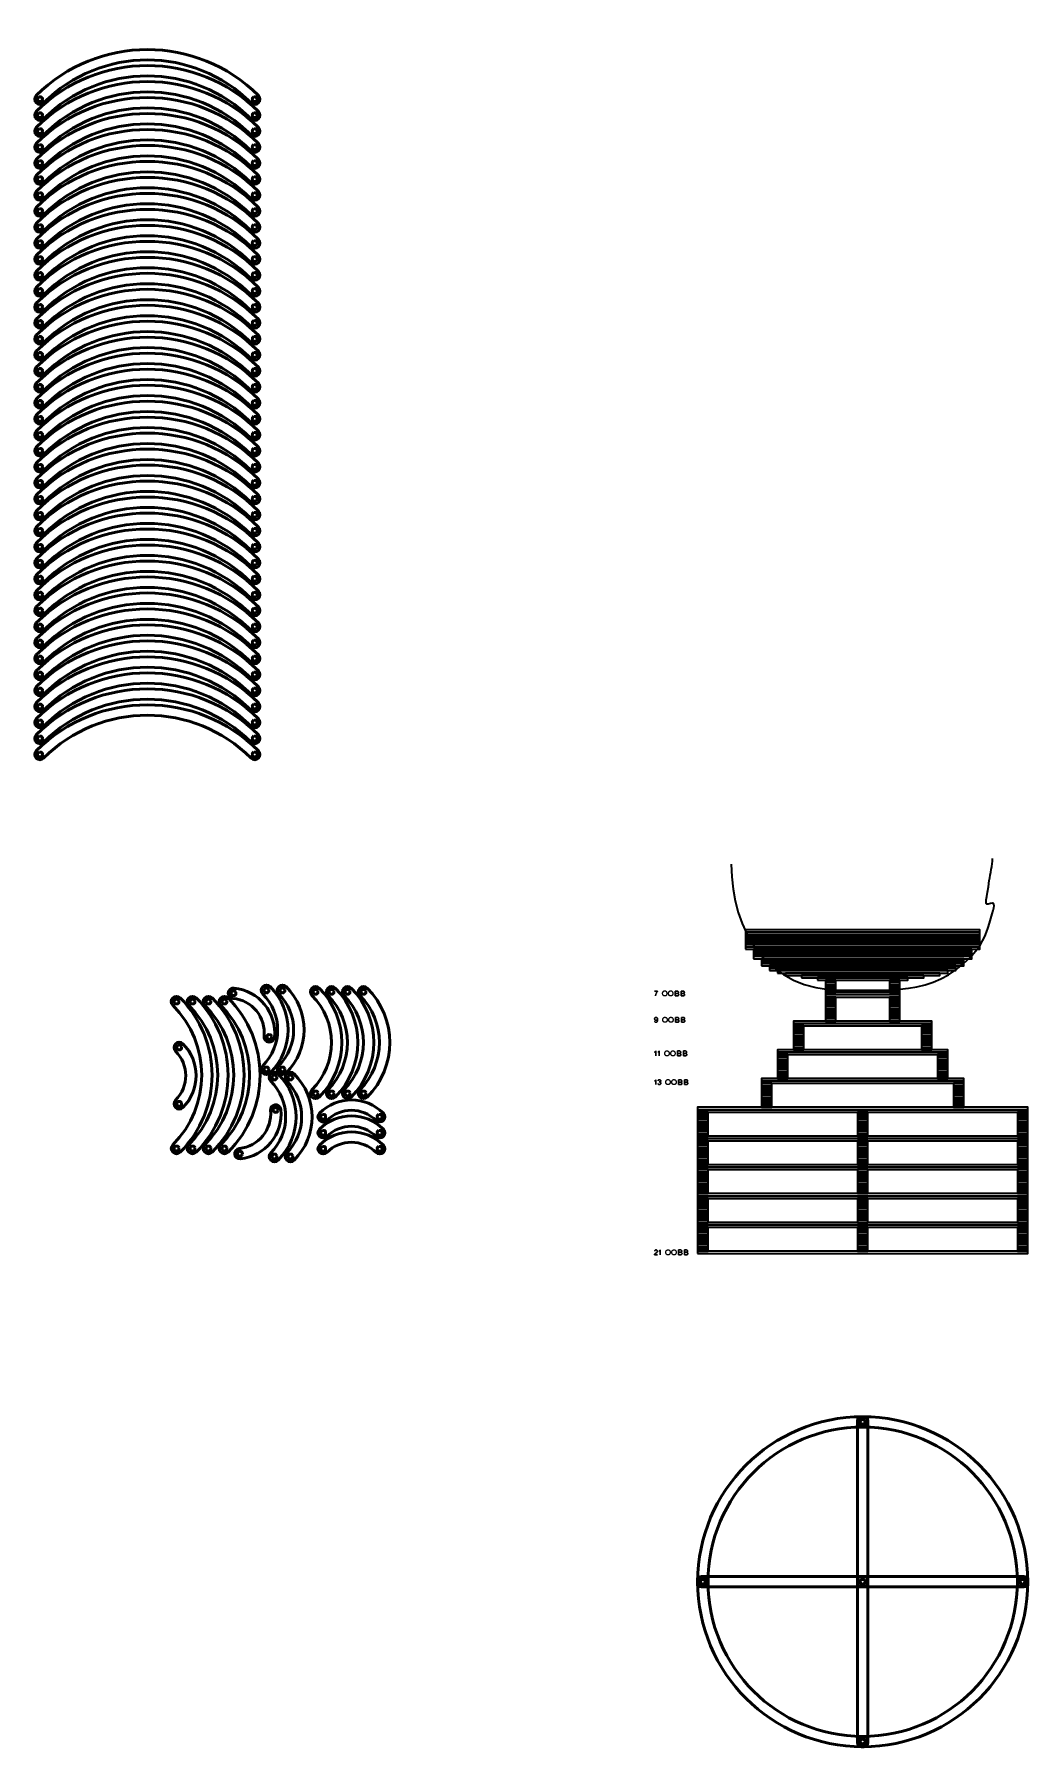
# Model space of a CAD drawing. Header units: centimetres. Extents: x -34 to 90, y -76 to 139.
import ezdxf

# ---------------------------------------------------------------- set-up
doc = ezdxf.new("R2010")
doc.units = ezdxf.units.CM
doc.header["$MEASUREMENT"] = 0
doc.layers.add('Layer 1', color=7, linetype='Continuous')

msp = doc.modelspace()

# ---------------------------------------------------------------- linework, layer by layer
at = {"layer": 'Layer 1', "color": 250, "lineweight": 35}
for points in [[(54.85, 26.39997), (84.15, 26.39997), (84.15, 26.69997), (54.85, 26.69997), (54.85, 26.39997)], [(54.85, 26.39997), (84.15, 26.39997), (84.15, 26.69997), (54.85, 26.69997), (54.85, 26.39997)], [(54.85, 26.09997), (84.15, 26.09997), (84.15, 26.39997), (54.85, 26.39997), (54.85, 26.09997)], [(54.85, 25.79997), (84.15, 25.79997), (84.15, 26.09997), (54.85, 26.09997), (54.85, 25.79997)], [(54.85, 25.49997), (84.15, 25.49997), (84.15, 25.79997), (54.85, 25.79997), (54.85, 25.49997)], [(54.85, 25.19997), (84.15, 25.19997), (84.15, 25.49997), (54.85, 25.49997), (54.85, 25.19997)], [(54.85, 24.89997), (84.15, 24.89997), (84.15, 25.19997), (54.85, 25.19997), (54.85, 24.89997)], [(54.85, 24.59997), (84.15, 24.59997), (84.15, 24.89997), (54.85, 24.89997), (54.85, 24.59997)], [(54.85, 24.29997), (84.15, 24.29997), (84.15, 24.59997), (54.85, 24.59997), (54.85, 24.29997)], [(55.85, 23.99997), (83.15, 23.99997), (83.15, 24.29997), (55.85, 24.29997), (55.85, 23.99997)], [(55.85, 23.69997), (83.15, 23.69997), (83.15, 23.99997), (55.85, 23.99997), (55.85, 23.69997)], [(55.85, 23.39997), (83.15, 23.39997), (83.15, 23.69997), (55.85, 23.69997), (55.85, 23.39997)], [(55.85, 23.09997), (83.15, 23.09997), (83.15, 23.39997), (55.85, 23.39997), (55.85, 23.09997)], [(56.85, 22.79997), (82.15, 22.79997), (82.15, 23.09997), (56.85, 23.09997), (56.85, 22.79997)], [(56.85, 22.49997), (82.15, 22.49997), (82.15, 22.79997), (56.85, 22.79997), (56.85, 22.49997)], [(56.85, 22.19997), (82.15, 22.19997), (82.15, 22.49997), (56.85, 22.49997), (56.85, 22.19997)], [(57.85, 21.89997), (81.15, 21.89997), (81.15, 22.19997), (57.85, 22.19997), (57.85, 21.89997)], [(57.85, 21.59997), (81.15, 21.59997), (81.15, 21.89997), (57.85, 21.89997), (57.85, 21.59997)], [(58.85, 21.29997), (80.15, 21.29997), (80.15, 21.59997), (58.85, 21.59997), (58.85, 21.29997)], [(59.85, 20.99997), (79.15, 20.99997), (79.15, 21.29997), (59.85, 21.29997), (59.85, 20.99997)], [(61.85, 20.69997), (77.15, 20.69997), (77.15, 20.99997), (61.85, 20.99997), (61.85, 20.69997)], [(63.85, 20.39997), (75.15, 20.39997), (75.15, 20.69997), (63.85, 20.69997), (63.85, 20.39997)], [(64.85, 20.09997), (66.15, 20.09997), (66.15, 20.39997), (64.85, 20.39997), (64.85, 20.09997)], [(64.85, 19.79997), (66.15, 19.79997), (66.15, 20.09997), (64.85, 20.09997), (64.85, 19.79997)], [(64.85, 19.49997), (66.15, 19.49997), (66.15, 19.79997), (64.85, 19.79997), (64.85, 19.49997)], [(64.85, 19.19997), (66.15, 19.19997), (66.15, 19.49997), (64.85, 19.49997), (64.85, 19.19997)], [(72.85, 20.09997), (74.15, 20.09997), (74.15, 20.39997), (72.85, 20.39997), (72.85, 20.09997)], [(72.85, 19.79997), (74.15, 19.79997), (74.15, 20.09997), (72.85, 20.09997), (72.85, 19.79997)], [(72.85, 19.49997), (74.15, 19.49997), (74.15, 19.79997), (72.85, 19.79997), (72.85, 19.49997)], [(72.85, 19.19997), (74.15, 19.19997), (74.15, 19.49997), (72.85, 19.49997), (72.85, 19.19997)], [(64.85, 18.89997), (66.15, 18.89997), (66.15, 19.19997), (64.85, 19.19997), (64.85, 18.89997)], [(64.85, 18.59997), (74.15, 18.59997), (74.15, 18.89997), (64.85, 18.89997), (64.85, 18.59997)], [(64.85, 18.29997), (74.15, 18.29997), (74.15, 18.59997), (64.85, 18.59997), (64.85, 18.29997)], [(64.85, 17.99997), (66.15, 17.99997), (66.15, 18.29997), (64.85, 18.29997), (64.85, 17.99997)], [(64.85, 17.69997), (66.15, 17.69997), (66.15, 17.99997), (64.85, 17.99997), (64.85, 17.69997)], [(64.85, 17.39997), (66.15, 17.39997), (66.15, 17.69997), (64.85, 17.69997), (64.85, 17.39997)], [(64.85, 17.09997), (66.15, 17.09997), (66.15, 17.39997), (64.85, 17.39997), (64.85, 17.09997)], [(72.85, 18.89997), (74.15, 18.89997), (74.15, 19.19997), (72.85, 19.19997), (72.85, 18.89997)], [(72.85, 17.99997), (74.15, 17.99997), (74.15, 18.29997), (72.85, 18.29997), (72.85, 17.99997)], [(72.85, 17.69997), (74.15, 17.69997), (74.15, 17.99997), (72.85, 17.99997), (72.85, 17.69997)], [(72.85, 17.39997), (74.15, 17.39997), (74.15, 17.69997), (72.85, 17.69997), (72.85, 17.39997)], [(72.85, 17.09997), (74.15, 17.09997), (74.15, 17.39997), (72.85, 17.39997), (72.85, 17.09997)], [(60.85, 14.99997), (78.15, 14.99997), (78.15, 15.29997), (60.85, 15.29997), (60.85, 14.99997)], [(64.85, 16.79997), (66.15, 16.79997), (66.15, 17.09997), (64.85, 17.09997), (64.85, 16.79997)], [(64.85, 16.49997), (66.15, 16.49997), (66.15, 16.79997), (64.85, 16.79997), (64.85, 16.49997)], [(64.85, 16.19997), (66.15, 16.19997), (66.15, 16.49997), (64.85, 16.49997), (64.85, 16.19997)], [(64.85, 15.89997), (66.15, 15.89997), (66.15, 16.19997), (64.85, 16.19997), (64.85, 15.89997)], [(64.85, 15.59997), (66.15, 15.59997), (66.15, 15.89997), (64.85, 15.89997), (64.85, 15.59997)], [(64.85, 15.29997), (66.15, 15.29997), (66.15, 15.59997), (64.85, 15.59997), (64.85, 15.29997)], [(72.85, 16.79997), (74.15, 16.79997), (74.15, 17.09997), (72.85, 17.09997), (72.85, 16.79997)], [(72.85, 16.49997), (74.15, 16.49997), (74.15, 16.79997), (72.85, 16.79997), (72.85, 16.49997)], [(72.85, 16.19997), (74.15, 16.19997), (74.15, 16.49997), (72.85, 16.49997), (72.85, 16.19997)], [(72.85, 15.89997), (74.15, 15.89997), (74.15, 16.19997), (72.85, 16.19997), (72.85, 15.89997)], [(72.85, 15.59997), (74.15, 15.59997), (74.15, 15.89997), (72.85, 15.89997), (72.85, 15.59997)], [(72.85, 15.29997), (74.15, 15.29997), (74.15, 15.59997), (72.85, 15.59997), (72.85, 15.29997)], [(60.85, 14.69997), (78.15, 14.69997), (78.15, 14.99997), (60.85, 14.99997), (60.85, 14.69997)], [(60.85, 14.39997), (62.15, 14.39997), (62.15, 14.69997), (60.85, 14.69997), (60.85, 14.39997)], [(60.85, 14.09997), (62.15, 14.09997), (62.15, 14.39997), (60.85, 14.39997), (60.85, 14.09997)], [(60.85, 13.79997), (62.15, 13.79997), (62.15, 14.09997), (60.85, 14.09997), (60.85, 13.79997)], [(60.85, 13.49997), (62.15, 13.49997), (62.15, 13.79997), (60.85, 13.79997), (60.85, 13.49997)], [(60.85, 13.19997), (62.15, 13.19997), (62.15, 13.49997), (60.85, 13.49997), (60.85, 13.19997)], [(60.85, 12.89997), (62.15, 12.89997), (62.15, 13.19997), (60.85, 13.19997), (60.85, 12.89997)], [(60.85, 12.59997), (62.15, 12.59997), (62.15, 12.89997), (60.85, 12.89997), (60.85, 12.59997)], [(76.85, 14.39997), (78.15, 14.39997), (78.15, 14.69997), (76.85, 14.69997), (76.85, 14.39997)], [(76.85, 14.09997), (78.15, 14.09997), (78.15, 14.39997), (76.85, 14.39997), (76.85, 14.09997)], [(76.85, 13.79997), (78.15, 13.79997), (78.15, 14.09997), (76.85, 14.09997), (76.85, 13.79997)], [(76.85, 13.49997), (78.15, 13.49997), (78.15, 13.79997), (76.85, 13.79997), (76.85, 13.49997)], [(76.85, 13.19997), (78.15, 13.19997), (78.15, 13.49997), (76.85, 13.49997), (76.85, 13.19997)], [(76.85, 12.89997), (78.15, 12.89997), (78.15, 13.19997), (76.85, 13.19997), (76.85, 12.89997)], [(76.85, 12.59997), (78.15, 12.59997), (78.15, 12.89997), (76.85, 12.89997), (76.85, 12.59997)], [(58.85, 11.39997), (80.15, 11.39997), (80.15, 11.69997), (58.85, 11.69997), (58.85, 11.39997)], [(58.85, 11.09997), (80.15, 11.09997), (80.15, 11.39997), (58.85, 11.39997), (58.85, 11.09997)], [(58.85, 10.79997), (60.15, 10.79997), (60.15, 11.09997), (58.85, 11.09997), (58.85, 10.79997)], [(58.85, 10.49997), (60.15, 10.49997), (60.15, 10.79997), (58.85, 10.79997), (58.85, 10.49997)], [(60.85, 12.29997), (62.15, 12.29997), (62.15, 12.59997), (60.85, 12.59997), (60.85, 12.29997)], [(60.85, 11.99997), (62.15, 11.99997), (62.15, 12.29997), (60.85, 12.29997), (60.85, 11.99997)], [(60.85, 11.69997), (62.15, 11.69997), (62.15, 11.99997), (60.85, 11.99997), (60.85, 11.69997)], [(76.85, 12.29997), (78.15, 12.29997), (78.15, 12.59997), (76.85, 12.59997), (76.85, 12.29997)], [(76.85, 11.99997), (78.15, 11.99997), (78.15, 12.29997), (76.85, 12.29997), (76.85, 11.99997)], [(76.85, 11.69997), (78.15, 11.69997), (78.15, 11.99997), (76.85, 11.99997), (76.85, 11.69997)], [(78.85, 10.79997), (80.15, 10.79997), (80.15, 11.09997), (78.85, 11.09997), (78.85, 10.79997)], [(78.85, 10.49997), (80.15, 10.49997), (80.15, 10.79997), (78.85, 10.79997), (78.85, 10.49997)], [(58.85, 10.19997), (60.15, 10.19997), (60.15, 10.49997), (58.85, 10.49997), (58.85, 10.19997)], [(58.85, 9.89997), (60.15, 9.89997), (60.15, 10.19997), (58.85, 10.19997), (58.85, 9.89997)], [(58.85, 9.59997), (60.15, 9.59997), (60.15, 9.89997), (58.85, 9.89997), (58.85, 9.59997)], [(58.85, 9.29997), (60.15, 9.29997), (60.15, 9.59997), (58.85, 9.59997), (58.85, 9.29997)], [(58.85, 8.99997), (60.15, 8.99997), (60.15, 9.29997), (58.85, 9.29997), (58.85, 8.99997)], [(58.85, 8.69997), (60.15, 8.69997), (60.15, 8.99997), (58.85, 8.99997), (58.85, 8.69997)], [(58.85, 8.39997), (60.15, 8.39997), (60.15, 8.69997), (58.85, 8.69997), (58.85, 8.39997)], [(78.85, 10.19997), (80.15, 10.19997), (80.15, 10.49997), (78.85, 10.49997), (78.85, 10.19997)], [(78.85, 9.89997), (80.15, 9.89997), (80.15, 10.19997), (78.85, 10.19997), (78.85, 9.89997)], [(78.85, 9.59997), (80.15, 9.59997), (80.15, 9.89997), (78.85, 9.89997), (78.85, 9.59997)], [(78.85, 9.29997), (80.15, 9.29997), (80.15, 9.59997), (78.85, 9.59997), (78.85, 9.29997)], [(78.85, 8.99997), (80.15, 8.99997), (80.15, 9.29997), (78.85, 9.29997), (78.85, 8.99997)], [(78.85, 8.69997), (80.15, 8.69997), (80.15, 8.99997), (78.85, 8.99997), (78.85, 8.69997)], [(78.85, 8.39997), (80.15, 8.39997), (80.15, 8.69997), (78.85, 8.69997), (78.85, 8.39997)], [(56.85, 7.79997), (82.15, 7.79997), (82.15, 8.09997), (56.85, 8.09997), (56.85, 7.79997)], [(56.85, 7.49997), (82.15, 7.49997), (82.15, 7.79997), (56.85, 7.79997), (56.85, 7.49997)], [(56.85, 7.19997), (58.15, 7.19997), (58.15, 7.49997), (56.85, 7.49997), (56.85, 7.19997)], [(56.85, 6.89997), (58.15, 6.89997), (58.15, 7.19997), (56.85, 7.19997), (56.85, 6.89997)], [(56.85, 6.59997), (58.15, 6.59997), (58.15, 6.89997), (56.85, 6.89997), (56.85, 6.59997)], [(56.85, 6.29997), (58.15, 6.29997), (58.15, 6.59997), (56.85, 6.59997), (56.85, 6.29997)], [(58.85, 8.09997), (60.15, 8.09997), (60.15, 8.39997), (58.85, 8.39997), (58.85, 8.09997)], [(78.85, 8.09997), (80.15, 8.09997), (80.15, 8.39997), (78.85, 8.39997), (78.85, 8.09997)], [(80.85, 7.19997), (82.15, 7.19997), (82.15, 7.49997), (80.85, 7.49997), (80.85, 7.19997)], [(80.85, 6.89997), (82.15, 6.89997), (82.15, 7.19997), (80.85, 7.19997), (80.85, 6.89997)], [(80.85, 6.59997), (82.15, 6.59997), (82.15, 6.89997), (80.85, 6.89997), (80.85, 6.59997)], [(80.85, 6.29997), (82.15, 6.29997), (82.15, 6.59997), (80.85, 6.59997), (80.85, 6.29997)], [(48.85, 4.19997), (90.15, 4.19997), (90.15, 4.49997), (48.85, 4.49997), (48.85, 4.19997)], [(56.85, 5.99997), (58.15, 5.99997), (58.15, 6.29997), (56.85, 6.29997), (56.85, 5.99997)], [(56.85, 5.69997), (58.15, 5.69997), (58.15, 5.99997), (56.85, 5.99997), (56.85, 5.69997)], [(56.85, 5.39997), (58.15, 5.39997), (58.15, 5.69997), (56.85, 5.69997), (56.85, 5.39997)], [(56.85, 5.09997), (58.15, 5.09997), (58.15, 5.39997), (56.85, 5.39997), (56.85, 5.09997)], [(56.85, 4.79997), (58.15, 4.79997), (58.15, 5.09997), (56.85, 5.09997), (56.85, 4.79997)], [(56.85, 4.49997), (58.15, 4.49997), (58.15, 4.79997), (56.85, 4.79997), (56.85, 4.49997)], [(80.85, 5.99997), (82.15, 5.99997), (82.15, 6.29997), (80.85, 6.29997), (80.85, 5.99997)], [(80.85, 5.69997), (82.15, 5.69997), (82.15, 5.99997), (80.85, 5.99997), (80.85, 5.69997)], [(80.85, 5.39997), (82.15, 5.39997), (82.15, 5.69997), (80.85, 5.69997), (80.85, 5.39997)], [(80.85, 5.09997), (82.15, 5.09997), (82.15, 5.39997), (80.85, 5.39997), (80.85, 5.09997)], [(80.85, 4.79997), (82.15, 4.79997), (82.15, 5.09997), (80.85, 5.09997), (80.85, 4.79997)], [(80.85, 4.49997), (82.15, 4.49997), (82.15, 4.79997), (80.85, 4.79997), (80.85, 4.49997)], [(48.85, 3.89997), (90.15, 3.89997), (90.15, 4.19997), (48.85, 4.19997), (48.85, 3.89997)], [(48.85, 3.59997), (50.15, 3.59997), (50.15, 3.89997), (48.85, 3.89997), (48.85, 3.59997)], [(48.85, 3.29997), (50.15, 3.29997), (50.15, 3.59997), (48.85, 3.59997), (48.85, 3.29997)], [(48.85, 2.99997), (50.15, 2.99997), (50.15, 3.29997), (48.85, 3.29997), (48.85, 2.99997)], [(48.85, 2.69997), (50.15, 2.69997), (50.15, 2.99997), (48.85, 2.99997), (48.85, 2.69997)], [(48.85, 2.39997), (50.15, 2.39997), (50.15, 2.69997), (48.85, 2.69997), (48.85, 2.39997)], [(48.85, 2.09997), (50.15, 2.09997), (50.15, 2.39997), (48.85, 2.39997), (48.85, 2.09997)], [(68.85, 3.59997), (70.15, 3.59997), (70.15, 3.89997), (68.85, 3.89997), (68.85, 3.59997)], [(68.85, 3.29997), (70.15, 3.29997), (70.15, 3.59997), (68.85, 3.59997), (68.85, 3.29997)], [(68.85, 2.99997), (70.15, 2.99997), (70.15, 3.29997), (68.85, 3.29997), (68.85, 2.99997)], [(68.85, 2.69997), (70.15, 2.69997), (70.15, 2.99997), (68.85, 2.99997), (68.85, 2.69997)], [(68.85, 2.39997), (70.15, 2.39997), (70.15, 2.69997), (68.85, 2.69997), (68.85, 2.39997)], [(68.85, 2.09997), (70.15, 2.09997), (70.15, 2.39997), (68.85, 2.39997), (68.85, 2.09997)], [(88.85, 3.59997), (90.15, 3.59997), (90.15, 3.89997), (88.85, 3.89997), (88.85, 3.59997)], [(88.85, 3.29997), (90.15, 3.29997), (90.15, 3.59997), (88.85, 3.59997), (88.85, 3.29997)], [(88.85, 2.99997), (90.15, 2.99997), (90.15, 3.29997), (88.85, 3.29997), (88.85, 2.99997)], [(88.85, 2.69997), (90.15, 2.69997), (90.15, 2.99997), (88.85, 2.99997), (88.85, 2.69997)], [(88.85, 2.39997), (90.15, 2.39997), (90.15, 2.69997), (88.85, 2.69997), (88.85, 2.39997)], [(88.85, 2.09997), (90.15, 2.09997), (90.15, 2.39997), (88.85, 2.39997), (88.85, 2.09997)], [(48.85, 1.79997), (50.15, 1.79997), (50.15, 2.09997), (48.85, 2.09997), (48.85, 1.79997)], [(48.85, 1.49997), (50.15, 1.49997), (50.15, 1.79997), (48.85, 1.79997), (48.85, 1.49997)], [(48.85, 1.19997), (50.15, 1.19997), (50.15, 1.49997), (48.85, 1.49997), (48.85, 1.19997)], [(48.85, 0.89997), (50.15, 0.89997), (50.15, 1.19997), (48.85, 1.19997), (48.85, 0.89997)], [(48.85, 0.59997), (90.15, 0.59997), (90.15, 0.89997), (48.85, 0.89997), (48.85, 0.59997)], [(48.85, 0.29997), (90.15, 0.29997), (90.15, 0.59997), (48.85, 0.59997), (48.85, 0.29997)], [(48.85, -0.00003), (50.15, -0.00003), (50.15, 0.29997), (48.85, 0.29997), (48.85, -0.00003)], [(68.85, 1.79997), (70.15, 1.79997), (70.15, 2.09997), (68.85, 2.09997), (68.85, 1.79997)], [(68.85, 1.49997), (70.15, 1.49997), (70.15, 1.79997), (68.85, 1.79997), (68.85, 1.49997)], [(68.85, 1.19997), (70.15, 1.19997), (70.15, 1.49997), (68.85, 1.49997), (68.85, 1.19997)], [(68.85, 0.89997), (70.15, 0.89997), (70.15, 1.19997), (68.85, 1.19997), (68.85, 0.89997)], [(68.85, -0.00003), (70.15, -0.00003), (70.15, 0.29997), (68.85, 0.29997), (68.85, -0.00003)], [(88.85, 1.79997), (90.15, 1.79997), (90.15, 2.09997), (88.85, 2.09997), (88.85, 1.79997)], [(88.85, 1.49997), (90.15, 1.49997), (90.15, 1.79997), (88.85, 1.79997), (88.85, 1.49997)], [(88.85, 1.19997), (90.15, 1.19997), (90.15, 1.49997), (88.85, 1.49997), (88.85, 1.19997)], [(88.85, 0.89997), (90.15, 0.89997), (90.15, 1.19997), (88.85, 1.19997), (88.85, 0.89997)], [(88.85, -0.00003), (90.15, -0.00003), (90.15, 0.29997), (88.85, 0.29997), (88.85, -0.00003)], [(48.85, -0.30003), (50.15, -0.30003), (50.15, -0.00003), (48.85, -0.00003), (48.85, -0.30003)], [(48.85, -0.60003), (50.15, -0.60003), (50.15, -0.30003), (48.85, -0.30003), (48.85, -0.60003)], [(48.85, -0.90003), (50.15, -0.90003), (50.15, -0.60003), (48.85, -0.60003), (48.85, -0.90003)], [(48.85, -1.20003), (50.15, -1.20003), (50.15, -0.90003), (48.85, -0.90003), (48.85, -1.20003)], [(48.85, -1.50003), (50.15, -1.50003), (50.15, -1.20003), (48.85, -1.20003), (48.85, -1.50003)], [(48.85, -1.80003), (50.15, -1.80003), (50.15, -1.50003), (48.85, -1.50003), (48.85, -1.80003)], [(48.85, -2.10003), (50.15, -2.10003), (50.15, -1.80003), (48.85, -1.80003), (48.85, -2.10003)], [(48.85, -2.40003), (50.15, -2.40003), (50.15, -2.10003), (48.85, -2.10003), (48.85, -2.40003)], [(68.85, -0.30003), (70.15, -0.30003), (70.15, -0.00003), (68.85, -0.00003), (68.85, -0.30003)], [(68.85, -0.60003), (70.15, -0.60003), (70.15, -0.30003), (68.85, -0.30003), (68.85, -0.60003)], [(68.85, -0.90003), (70.15, -0.90003), (70.15, -0.60003), (68.85, -0.60003), (68.85, -0.90003)], [(68.85, -1.20003), (70.15, -1.20003), (70.15, -0.90003), (68.85, -0.90003), (68.85, -1.20003)], [(68.85, -1.50003), (70.15, -1.50003), (70.15, -1.20003), (68.85, -1.20003), (68.85, -1.50003)], [(68.85, -1.80003), (70.15, -1.80003), (70.15, -1.50003), (68.85, -1.50003), (68.85, -1.80003)], [(68.85, -2.10003), (70.15, -2.10003), (70.15, -1.80003), (68.85, -1.80003), (68.85, -2.10003)], [(68.85, -2.40003), (70.15, -2.40003), (70.15, -2.10003), (68.85, -2.10003), (68.85, -2.40003)], [(88.85, -0.30003), (90.15, -0.30003), (90.15, -0.00003), (88.85, -0.00003), (88.85, -0.30003)], [(88.85, -0.60003), (90.15, -0.60003), (90.15, -0.30003), (88.85, -0.30003), (88.85, -0.60003)], [(88.85, -0.90003), (90.15, -0.90003), (90.15, -0.60003), (88.85, -0.60003), (88.85, -0.90003)], [(88.85, -1.20003), (90.15, -1.20003), (90.15, -0.90003), (88.85, -0.90003), (88.85, -1.20003)], [(88.85, -1.50003), (90.15, -1.50003), (90.15, -1.20003), (88.85, -1.20003), (88.85, -1.50003)], [(88.85, -1.80003), (90.15, -1.80003), (90.15, -1.50003), (88.85, -1.50003), (88.85, -1.80003)], [(88.85, -2.10003), (90.15, -2.10003), (90.15, -1.80003), (88.85, -1.80003), (88.85, -2.10003)], [(88.85, -2.40003), (90.15, -2.40003), (90.15, -2.10003), (88.85, -2.10003), (88.85, -2.40003)], [(48.85, -2.70003), (50.15, -2.70003), (50.15, -2.40003), (48.85, -2.40003), (48.85, -2.70003)], [(48.85, -3.00003), (90.15, -3.00003), (90.15, -2.70003), (48.85, -2.70003), (48.85, -3.00003)], [(48.85, -3.30003), (90.15, -3.30003), (90.15, -3.00003), (48.85, -3.00003), (48.85, -3.30003)], [(48.85, -3.60003), (50.15, -3.60003), (50.15, -3.30003), (48.85, -3.30003), (48.85, -3.60003)], [(48.85, -3.90003), (50.15, -3.90003), (50.15, -3.60003), (48.85, -3.60003), (48.85, -3.90003)], [(48.85, -4.20003), (50.15, -4.20003), (50.15, -3.90003), (48.85, -3.90003), (48.85, -4.20003)], [(48.85, -4.50003), (50.15, -4.50003), (50.15, -4.20003), (48.85, -4.20003), (48.85, -4.50003)], [(68.85, -2.70003), (70.15, -2.70003), (70.15, -2.40003), (68.85, -2.40003), (68.85, -2.70003)], [(68.85, -3.60003), (70.15, -3.60003), (70.15, -3.30003), (68.85, -3.30003), (68.85, -3.60003)], [(68.85, -3.90003), (70.15, -3.90003), (70.15, -3.60003), (68.85, -3.60003), (68.85, -3.90003)], [(68.85, -4.20003), (70.15, -4.20003), (70.15, -3.90003), (68.85, -3.90003), (68.85, -4.20003)], [(68.85, -4.50003), (70.15, -4.50003), (70.15, -4.20003), (68.85, -4.20003), (68.85, -4.50003)], [(88.85, -2.70003), (90.15, -2.70003), (90.15, -2.40003), (88.85, -2.40003), (88.85, -2.70003)], [(88.85, -3.60003), (90.15, -3.60003), (90.15, -3.30003), (88.85, -3.30003), (88.85, -3.60003)], [(88.85, -3.90003), (90.15, -3.90003), (90.15, -3.60003), (88.85, -3.60003), (88.85, -3.90003)], [(88.85, -4.20003), (90.15, -4.20003), (90.15, -3.90003), (88.85, -3.90003), (88.85, -4.20003)], [(88.85, -4.50003), (90.15, -4.50003), (90.15, -4.20003), (88.85, -4.20003), (88.85, -4.50003)], [(48.85, -4.80003), (50.15, -4.80003), (50.15, -4.50003), (48.85, -4.50003), (48.85, -4.80003)], [(48.85, -5.10003), (50.15, -5.10003), (50.15, -4.80003), (48.85, -4.80003), (48.85, -5.10003)], [(48.85, -5.40003), (50.15, -5.40003), (50.15, -5.10003), (48.85, -5.10003), (48.85, -5.40003)], [(48.85, -5.70003), (50.15, -5.70003), (50.15, -5.40003), (48.85, -5.40003), (48.85, -5.70003)], [(48.85, -6.00003), (50.15, -6.00003), (50.15, -5.70003), (48.85, -5.70003), (48.85, -6.00003)], [(48.85, -6.30003), (50.15, -6.30003), (50.15, -6.00003), (48.85, -6.00003), (48.85, -6.30003)], [(48.85, -6.60003), (90.15, -6.60003), (90.15, -6.30003), (48.85, -6.30003), (48.85, -6.60003)], [(68.85, -4.80003), (70.15, -4.80003), (70.15, -4.50003), (68.85, -4.50003), (68.85, -4.80003)], [(68.85, -5.10003), (70.15, -5.10003), (70.15, -4.80003), (68.85, -4.80003), (68.85, -5.10003)], [(68.85, -5.40003), (70.15, -5.40003), (70.15, -5.10003), (68.85, -5.10003), (68.85, -5.40003)], [(68.85, -5.70003), (70.15, -5.70003), (70.15, -5.40003), (68.85, -5.40003), (68.85, -5.70003)], [(68.85, -6.00003), (70.15, -6.00003), (70.15, -5.70003), (68.85, -5.70003), (68.85, -6.00003)], [(68.85, -6.30003), (70.15, -6.30003), (70.15, -6.00003), (68.85, -6.00003), (68.85, -6.30003)], [(88.85, -4.80003), (90.15, -4.80003), (90.15, -4.50003), (88.85, -4.50003), (88.85, -4.80003)], [(88.85, -5.10003), (90.15, -5.10003), (90.15, -4.80003), (88.85, -4.80003), (88.85, -5.10003)], [(88.85, -5.40003), (90.15, -5.40003), (90.15, -5.10003), (88.85, -5.10003), (88.85, -5.40003)], [(88.85, -5.70003), (90.15, -5.70003), (90.15, -5.40003), (88.85, -5.40003), (88.85, -5.70003)], [(88.85, -6.00003), (90.15, -6.00003), (90.15, -5.70003), (88.85, -5.70003), (88.85, -6.00003)], [(88.85, -6.30003), (90.15, -6.30003), (90.15, -6.00003), (88.85, -6.00003), (88.85, -6.30003)], [(48.85, -6.90003), (90.15, -6.90003), (90.15, -6.60003), (48.85, -6.60003), (48.85, -6.90003)], [(48.85, -7.20003), (50.15, -7.20003), (50.15, -6.90003), (48.85, -6.90003), (48.85, -7.20003)], [(48.85, -7.50003), (50.15, -7.50003), (50.15, -7.20003), (48.85, -7.20003), (48.85, -7.50003)], [(48.85, -7.80003), (50.15, -7.80003), (50.15, -7.50003), (48.85, -7.50003), (48.85, -7.80003)], [(48.85, -8.10003), (50.15, -8.10003), (50.15, -7.80003), (48.85, -7.80003), (48.85, -8.10003)], [(48.85, -8.40003), (50.15, -8.40003), (50.15, -8.10003), (48.85, -8.10003), (48.85, -8.40003)], [(48.85, -8.70003), (50.15, -8.70003), (50.15, -8.40003), (48.85, -8.40003), (48.85, -8.70003)], [(68.85, -7.20003), (70.15, -7.20003), (70.15, -6.90003), (68.85, -6.90003), (68.85, -7.20003)], [(68.85, -7.50003), (70.15, -7.50003), (70.15, -7.20003), (68.85, -7.20003), (68.85, -7.50003)], [(68.85, -7.80003), (70.15, -7.80003), (70.15, -7.50003), (68.85, -7.50003), (68.85, -7.80003)], [(68.85, -8.10003), (70.15, -8.10003), (70.15, -7.80003), (68.85, -7.80003), (68.85, -8.10003)], [(68.85, -8.40003), (70.15, -8.40003), (70.15, -8.10003), (68.85, -8.10003), (68.85, -8.40003)], [(68.85, -8.70003), (70.15, -8.70003), (70.15, -8.40003), (68.85, -8.40003), (68.85, -8.70003)], [(88.85, -7.20003), (90.15, -7.20003), (90.15, -6.90003), (88.85, -6.90003), (88.85, -7.20003)], [(88.85, -7.50003), (90.15, -7.50003), (90.15, -7.20003), (88.85, -7.20003), (88.85, -7.50003)], [(88.85, -7.80003), (90.15, -7.80003), (90.15, -7.50003), (88.85, -7.50003), (88.85, -7.80003)], [(88.85, -8.10003), (90.15, -8.10003), (90.15, -7.80003), (88.85, -7.80003), (88.85, -8.10003)], [(88.85, -8.40003), (90.15, -8.40003), (90.15, -8.10003), (88.85, -8.10003), (88.85, -8.40003)], [(88.85, -8.70003), (90.15, -8.70003), (90.15, -8.40003), (88.85, -8.40003), (88.85, -8.70003)], [(48.85, -9.00003), (50.15, -9.00003), (50.15, -8.70003), (48.85, -8.70003), (48.85, -9.00003)], [(48.85, -9.30003), (50.15, -9.30003), (50.15, -9.00003), (48.85, -9.00003), (48.85, -9.30003)], [(48.85, -9.60003), (50.15, -9.60003), (50.15, -9.30003), (48.85, -9.30003), (48.85, -9.60003)], [(48.85, -9.90003), (50.15, -9.90003), (50.15, -9.60003), (48.85, -9.60003), (48.85, -9.90003)], [(48.85, -10.20003), (90.15, -10.20003), (90.15, -9.90003), (48.85, -9.90003), (48.85, -10.20003)], [(48.85, -10.50003), (90.15, -10.50003), (90.15, -10.20003), (48.85, -10.20003), (48.85, -10.50003)], [(48.85, -10.80003), (50.15, -10.80003), (50.15, -10.50003), (48.85, -10.50003), (48.85, -10.80003)], [(68.85, -9.00003), (70.15, -9.00003), (70.15, -8.70003), (68.85, -8.70003), (68.85, -9.00003)], [(68.85, -9.30003), (70.15, -9.30003), (70.15, -9.00003), (68.85, -9.00003), (68.85, -9.30003)], [(68.85, -9.60003), (70.15, -9.60003), (70.15, -9.30003), (68.85, -9.30003), (68.85, -9.60003)], [(68.85, -9.90003), (70.15, -9.90003), (70.15, -9.60003), (68.85, -9.60003), (68.85, -9.90003)], [(68.85, -10.80003), (70.15, -10.80003), (70.15, -10.50003), (68.85, -10.50003), (68.85, -10.80003)], [(88.85, -9.00003), (90.15, -9.00003), (90.15, -8.70003), (88.85, -8.70003), (88.85, -9.00003)], [(88.85, -9.30003), (90.15, -9.30003), (90.15, -9.00003), (88.85, -9.00003), (88.85, -9.30003)], [(88.85, -9.60003), (90.15, -9.60003), (90.15, -9.30003), (88.85, -9.30003), (88.85, -9.60003)], [(88.85, -9.90003), (90.15, -9.90003), (90.15, -9.60003), (88.85, -9.60003), (88.85, -9.90003)], [(88.85, -10.80003), (90.15, -10.80003), (90.15, -10.50003), (88.85, -10.50003), (88.85, -10.80003)], [(48.85, -11.10003), (50.15, -11.10003), (50.15, -10.80003), (48.85, -10.80003), (48.85, -11.10003)], [(48.85, -11.40003), (50.15, -11.40003), (50.15, -11.10003), (48.85, -11.10003), (48.85, -11.40003)], [(48.85, -11.70003), (50.15, -11.70003), (50.15, -11.40003), (48.85, -11.40003), (48.85, -11.70003)], [(48.85, -12.00003), (50.15, -12.00003), (50.15, -11.70003), (48.85, -11.70003), (48.85, -12.00003)], [(48.85, -12.30003), (50.15, -12.30003), (50.15, -12.00003), (48.85, -12.00003), (48.85, -12.30003)], [(48.85, -12.60003), (50.15, -12.60003), (50.15, -12.30003), (48.85, -12.30003), (48.85, -12.60003)], [(48.85, -12.90003), (50.15, -12.90003), (50.15, -12.60003), (48.85, -12.60003), (48.85, -12.90003)], [(68.85, -11.10003), (70.15, -11.10003), (70.15, -10.80003), (68.85, -10.80003), (68.85, -11.10003)], [(68.85, -11.40003), (70.15, -11.40003), (70.15, -11.10003), (68.85, -11.10003), (68.85, -11.40003)], [(68.85, -11.70003), (70.15, -11.70003), (70.15, -11.40003), (68.85, -11.40003), (68.85, -11.70003)], [(68.85, -12.00003), (70.15, -12.00003), (70.15, -11.70003), (68.85, -11.70003), (68.85, -12.00003)], [(68.85, -12.30003), (70.15, -12.30003), (70.15, -12.00003), (68.85, -12.00003), (68.85, -12.30003)], [(68.85, -12.60003), (70.15, -12.60003), (70.15, -12.30003), (68.85, -12.30003), (68.85, -12.60003)], [(68.85, -12.90003), (70.15, -12.90003), (70.15, -12.60003), (68.85, -12.60003), (68.85, -12.90003)], [(88.85, -11.10003), (90.15, -11.10003), (90.15, -10.80003), (88.85, -10.80003), (88.85, -11.10003)], [(88.85, -11.40003), (90.15, -11.40003), (90.15, -11.10003), (88.85, -11.10003), (88.85, -11.40003)], [(88.85, -11.70003), (90.15, -11.70003), (90.15, -11.40003), (88.85, -11.40003), (88.85, -11.70003)], [(88.85, -12.00003), (90.15, -12.00003), (90.15, -11.70003), (88.85, -11.70003), (88.85, -12.00003)], [(88.85, -12.30003), (90.15, -12.30003), (90.15, -12.00003), (88.85, -12.00003), (88.85, -12.30003)], [(88.85, -12.60003), (90.15, -12.60003), (90.15, -12.30003), (88.85, -12.30003), (88.85, -12.60003)], [(88.85, -12.90003), (90.15, -12.90003), (90.15, -12.60003), (88.85, -12.60003), (88.85, -12.90003)], [(48.85, -13.20003), (50.15, -13.20003), (50.15, -12.90003), (48.85, -12.90003), (48.85, -13.20003)], [(48.85, -13.50003), (50.15, -13.50003), (50.15, -13.20003), (48.85, -13.20003), (48.85, -13.50003)], [(48.85, -13.80003), (90.15, -13.80003), (90.15, -13.50003), (48.85, -13.50003), (48.85, -13.80003)], [(68.85, -13.20003), (70.15, -13.20003), (70.15, -12.90003), (68.85, -12.90003), (68.85, -13.20003)], [(68.85, -13.50003), (70.15, -13.50003), (70.15, -13.20003), (68.85, -13.20003), (68.85, -13.50003)], [(88.85, -13.20003), (90.15, -13.20003), (90.15, -12.90003), (88.85, -12.90003), (88.85, -13.20003)], [(88.85, -13.50003), (90.15, -13.50003), (90.15, -13.20003), (88.85, -13.20003), (88.85, -13.50003)]]:
    msp.add_lwpolyline(points, close=True, dxfattribs=at)
at = {"layer": 'Layer 1', "color": 250, "lineweight": 53}
for points, knots in [([(-32.97543, 130.19039), (-33.22917, 129.93667), (-33.64082, 129.93667), (-33.89461, 130.19046), (-33.89461, 130.19046), (-34.14435, 130.4402), (-34.14833, 130.84278), (-33.89453, 131.10962), (-33.89453, 131.10962), (-26.22218, 138.78213), (-13.77787, 138.78213), (-6.10538, 131.10963), (-6.10538, 131.10963), (-5.85166, 130.85589), (-5.85166, 130.44424), (-6.10545, 130.19045), (-6.10545, 130.19045), (-6.35519, 129.94071), (-6.75778, 129.93672), (-7.02462, 130.19054), (-7.02462, 130.19054), (-14.18951, 137.35529), (-25.81054, 137.35529), (-32.97543, 130.19039)], [0, 0, 0, 0, 0.166666667, 0.166666667, 0.166666667, 0.166666667, 0.333333333, 0.333333333, 0.333333333, 0.333333333, 0.5, 0.5, 0.5, 0.5, 0.666666667, 0.666666667, 0.666666667, 0.666666667, 0.833333333, 0.833333333, 0.833333333, 0.833333333, 1, 1, 1, 1]), ([(-32.97543, 128.19039), (-33.22917, 127.93667), (-33.64082, 127.93667), (-33.89461, 128.19046), (-33.89461, 128.19046), (-34.14435, 128.4402), (-34.14833, 128.84278), (-33.89453, 129.10962), (-33.89453, 129.10962), (-26.22218, 136.78213), (-13.77787, 136.78213), (-6.10538, 129.10963), (-6.10538, 129.10963), (-5.85166, 128.85589), (-5.85166, 128.44424), (-6.10545, 128.19045), (-6.10545, 128.19045), (-6.35519, 127.94071), (-6.75778, 127.93672), (-7.02462, 128.19054), (-7.02462, 128.19054), (-14.18951, 135.35529), (-25.81054, 135.35529), (-32.97543, 128.19039)], [0, 0, 0, 0, 0.166666667, 0.166666667, 0.166666667, 0.166666667, 0.333333333, 0.333333333, 0.333333333, 0.333333333, 0.5, 0.5, 0.5, 0.5, 0.666666667, 0.666666667, 0.666666667, 0.666666667, 0.833333333, 0.833333333, 0.833333333, 0.833333333, 1, 1, 1, 1]), ([(-32.97543, 126.19039), (-33.22917, 125.93667), (-33.64082, 125.93667), (-33.89461, 126.19046), (-33.89461, 126.19046), (-34.14435, 126.4402), (-34.14833, 126.84278), (-33.89453, 127.10962), (-33.89453, 127.10962), (-26.22218, 134.78213), (-13.77787, 134.78213), (-6.10538, 127.10963), (-6.10538, 127.10963), (-5.85166, 126.85589), (-5.85166, 126.44424), (-6.10545, 126.19045), (-6.10545, 126.19045), (-6.35519, 125.94071), (-6.75778, 125.93672), (-7.02462, 126.19054), (-7.02462, 126.19054), (-14.18951, 133.35529), (-25.81054, 133.35529), (-32.97543, 126.19039)], [0, 0, 0, 0, 0.166666667, 0.166666667, 0.166666667, 0.166666667, 0.333333333, 0.333333333, 0.333333333, 0.333333333, 0.5, 0.5, 0.5, 0.5, 0.666666667, 0.666666667, 0.666666667, 0.666666667, 0.833333333, 0.833333333, 0.833333333, 0.833333333, 1, 1, 1, 1]), ([(-32.97543, 124.19039), (-33.22917, 123.93667), (-33.64082, 123.93667), (-33.89461, 124.19046), (-33.89461, 124.19046), (-34.14435, 124.4402), (-34.14833, 124.84278), (-33.89453, 125.10962), (-33.89453, 125.10962), (-26.22218, 132.78213), (-13.77787, 132.78213), (-6.10538, 125.10963), (-6.10538, 125.10963), (-5.85166, 124.85589), (-5.85166, 124.44424), (-6.10545, 124.19045), (-6.10545, 124.19045), (-6.35519, 123.94071), (-6.75778, 123.93672), (-7.02462, 124.19054), (-7.02462, 124.19054), (-14.18951, 131.35529), (-25.81054, 131.35529), (-32.97543, 124.19039)], [0, 0, 0, 0, 0.166666667, 0.166666667, 0.166666667, 0.166666667, 0.333333333, 0.333333333, 0.333333333, 0.333333333, 0.5, 0.5, 0.5, 0.5, 0.666666667, 0.666666667, 0.666666667, 0.666666667, 0.833333333, 0.833333333, 0.833333333, 0.833333333, 1, 1, 1, 1]), ([(-32.97543, 122.19039), (-33.22917, 121.93667), (-33.64082, 121.93667), (-33.89461, 122.19046), (-33.89461, 122.19046), (-34.14435, 122.4402), (-34.14833, 122.84278), (-33.89453, 123.10962), (-33.89453, 123.10962), (-26.22218, 130.78213), (-13.77787, 130.78213), (-6.10538, 123.10963), (-6.10538, 123.10963), (-5.85166, 122.85589), (-5.85166, 122.44424), (-6.10545, 122.19045), (-6.10545, 122.19045), (-6.35519, 121.94071), (-6.75778, 121.93672), (-7.02462, 122.19054), (-7.02462, 122.19054), (-14.18951, 129.35529), (-25.81054, 129.35529), (-32.97543, 122.19039)], [0, 0, 0, 0, 0.166666667, 0.166666667, 0.166666667, 0.166666667, 0.333333333, 0.333333333, 0.333333333, 0.333333333, 0.5, 0.5, 0.5, 0.5, 0.666666667, 0.666666667, 0.666666667, 0.666666667, 0.833333333, 0.833333333, 0.833333333, 0.833333333, 1, 1, 1, 1]), ([(-33.54111, 130.96827), (-33.54111, 130.96827), (-33.51269, 130.93984), (-33.51269, 130.93984), (-33.51269, 130.93984), (-33.46188, 130.95341), (-33.40822, 130.95339), (-33.35742, 130.93983), (-33.35742, 130.93983), (-33.35742, 130.93983), (-33.32898, 130.96827), (-33.32898, 130.96827), (-33.32898, 130.96827), (-33.32898, 130.96827), (-33.11685, 130.75613), (-33.11685, 130.75613), (-33.11685, 130.75613), (-33.11685, 130.75613), (-33.14527, 130.72772), (-33.14527, 130.72772), (-33.14527, 130.72772), (-33.13169, 130.6769), (-33.13166, 130.62321), (-33.14522, 130.57237), (-33.14522, 130.57237), (-33.14522, 130.57237), (-33.11685, 130.544), (-33.11685, 130.544), (-33.11685, 130.544), (-33.11685, 130.544), (-33.21968, 130.44117), (-33.21968, 130.44117), (-33.21968, 130.44117), (-33.21968, 130.44117), (-33.22292, 130.43784), (-33.22292, 130.43784), (-33.22292, 130.43784), (-33.22292, 130.43784), (-33.22625, 130.43461), (-33.22625, 130.43461), (-33.22625, 130.43461), (-33.22625, 130.43461), (-33.32898, 130.33187), (-33.32898, 130.33187), (-33.32898, 130.33187), (-33.32898, 130.33187), (-33.35731, 130.3602), (-33.35731, 130.3602), (-33.35731, 130.3602), (-33.40817, 130.34661), (-33.46192, 130.34661), (-33.51279, 130.3602), (-33.51279, 130.3602), (-33.51279, 130.3602), (-33.54111, 130.33187), (-33.54111, 130.33187), (-33.54111, 130.33187), (-33.54111, 130.33187), (-33.64243, 130.43318), (-33.64243, 130.43318), (-33.64243, 130.43318), (-33.64243, 130.43318), (-33.6472, 130.43784), (-33.6472, 130.43784), (-33.6472, 130.43784), (-33.6472, 130.43784), (-33.65187, 130.44262), (-33.65187, 130.44262), (-33.65187, 130.44262), (-33.65187, 130.44262), (-33.75325, 130.544), (-33.75325, 130.544), (-33.75325, 130.544), (-33.75325, 130.544), (-33.72489, 130.57236), (-33.72489, 130.57236), (-33.72489, 130.57236), (-33.73845, 130.6232), (-33.73845, 130.67692), (-33.72485, 130.72774), (-33.72485, 130.72774), (-33.72485, 130.72774), (-33.75325, 130.75613), (-33.75325, 130.75613), (-33.75325, 130.75613), (-33.75325, 130.75613), (-33.54111, 130.96827), (-33.54111, 130.96827)], [0, 0, 0, 0, 0.045454545, 0.045454545, 0.045454545, 0.045454545, 0.090909091, 0.090909091, 0.090909091, 0.090909091, 0.136363636, 0.136363636, 0.136363636, 0.136363636, 0.181818182, 0.181818182, 0.181818182, 0.181818182, 0.227272727, 0.227272727, 0.227272727, 0.227272727, 0.272727273, 0.272727273, 0.272727273, 0.272727273, 0.318181818, 0.318181818, 0.318181818, 0.318181818, 0.363636364, 0.363636364, 0.363636364, 0.363636364, 0.409090909, 0.409090909, 0.409090909, 0.409090909, 0.454545455, 0.454545455, 0.454545455, 0.454545455, 0.5, 0.5, 0.5, 0.5, 0.545454545, 0.545454545, 0.545454545, 0.545454545, 0.590909091, 0.590909091, 0.590909091, 0.590909091, 0.636363636, 0.636363636, 0.636363636, 0.636363636, 0.681818182, 0.681818182, 0.681818182, 0.681818182, 0.727272727, 0.727272727, 0.727272727, 0.727272727, 0.772727273, 0.772727273, 0.772727273, 0.772727273, 0.818181818, 0.818181818, 0.818181818, 0.818181818, 0.863636364, 0.863636364, 0.863636364, 0.863636364, 0.909090909, 0.909090909, 0.909090909, 0.909090909, 0.954545455, 0.954545455, 0.954545455, 0.954545455, 1, 1, 1, 1]), ([(-6.67106, 130.96827), (-6.67106, 130.96827), (-6.64263, 130.93984), (-6.64263, 130.93984), (-6.64263, 130.93984), (-6.59182, 130.95341), (-6.53816, 130.95339), (-6.48736, 130.93983), (-6.48736, 130.93983), (-6.48736, 130.93983), (-6.45892, 130.96827), (-6.45892, 130.96827), (-6.45892, 130.96827), (-6.45892, 130.96827), (-6.24679, 130.75613), (-6.24679, 130.75613), (-6.24679, 130.75613), (-6.24679, 130.75613), (-6.27521, 130.72772), (-6.27521, 130.72772), (-6.27521, 130.72772), (-6.26163, 130.6769), (-6.26161, 130.62321), (-6.27516, 130.57237), (-6.27516, 130.57237), (-6.27516, 130.57237), (-6.24679, 130.544), (-6.24679, 130.544), (-6.24679, 130.544), (-6.24679, 130.544), (-6.34962, 130.44117), (-6.34962, 130.44117), (-6.34962, 130.44117), (-6.34962, 130.44117), (-6.35286, 130.43784), (-6.35286, 130.43784), (-6.35286, 130.43784), (-6.35286, 130.43784), (-6.35619, 130.43461), (-6.35619, 130.43461), (-6.35619, 130.43461), (-6.35619, 130.43461), (-6.45892, 130.33187), (-6.45892, 130.33187), (-6.45892, 130.33187), (-6.45892, 130.33187), (-6.48726, 130.3602), (-6.48726, 130.3602), (-6.48726, 130.3602), (-6.53811, 130.34661), (-6.59186, 130.34661), (-6.64273, 130.3602), (-6.64273, 130.3602), (-6.64273, 130.3602), (-6.67106, 130.33187), (-6.67106, 130.33187), (-6.67106, 130.33187), (-6.67106, 130.33187), (-6.77237, 130.43318), (-6.77237, 130.43318), (-6.77237, 130.43318), (-6.77237, 130.43318), (-6.77714, 130.43784), (-6.77714, 130.43784), (-6.77714, 130.43784), (-6.77714, 130.43784), (-6.78181, 130.44262), (-6.78181, 130.44262), (-6.78181, 130.44262), (-6.78181, 130.44262), (-6.88319, 130.544), (-6.88319, 130.544), (-6.88319, 130.544), (-6.88319, 130.544), (-6.85483, 130.57236), (-6.85483, 130.57236), (-6.85483, 130.57236), (-6.86839, 130.6232), (-6.86839, 130.67692), (-6.8548, 130.72774), (-6.8548, 130.72774), (-6.8548, 130.72774), (-6.88319, 130.75613), (-6.88319, 130.75613), (-6.88319, 130.75613), (-6.88319, 130.75613), (-6.67106, 130.96827), (-6.67106, 130.96827)], [0, 0, 0, 0, 0.045454545, 0.045454545, 0.045454545, 0.045454545, 0.090909091, 0.090909091, 0.090909091, 0.090909091, 0.136363636, 0.136363636, 0.136363636, 0.136363636, 0.181818182, 0.181818182, 0.181818182, 0.181818182, 0.227272727, 0.227272727, 0.227272727, 0.227272727, 0.272727273, 0.272727273, 0.272727273, 0.272727273, 0.318181818, 0.318181818, 0.318181818, 0.318181818, 0.363636364, 0.363636364, 0.363636364, 0.363636364, 0.409090909, 0.409090909, 0.409090909, 0.409090909, 0.454545455, 0.454545455, 0.454545455, 0.454545455, 0.5, 0.5, 0.5, 0.5, 0.545454545, 0.545454545, 0.545454545, 0.545454545, 0.590909091, 0.590909091, 0.590909091, 0.590909091, 0.636363636, 0.636363636, 0.636363636, 0.636363636, 0.681818182, 0.681818182, 0.681818182, 0.681818182, 0.727272727, 0.727272727, 0.727272727, 0.727272727, 0.772727273, 0.772727273, 0.772727273, 0.772727273, 0.818181818, 0.818181818, 0.818181818, 0.818181818, 0.863636364, 0.863636364, 0.863636364, 0.863636364, 0.909090909, 0.909090909, 0.909090909, 0.909090909, 0.954545455, 0.954545455, 0.954545455, 0.954545455, 1, 1, 1, 1]), ([(-32.97543, 120.19039), (-33.22917, 119.93667), (-33.64082, 119.93667), (-33.89461, 120.19046), (-33.89461, 120.19046), (-34.14435, 120.4402), (-34.14833, 120.84278), (-33.89453, 121.10962), (-33.89453, 121.10962), (-26.22218, 128.78213), (-13.77787, 128.78213), (-6.10538, 121.10963), (-6.10538, 121.10963), (-5.85166, 120.85589), (-5.85166, 120.44424), (-6.10545, 120.19045), (-6.10545, 120.19045), (-6.35519, 119.94071), (-6.75778, 119.93672), (-7.02462, 120.19054), (-7.02462, 120.19054), (-14.18951, 127.35529), (-25.81054, 127.35529), (-32.97543, 120.19039)], [0, 0, 0, 0, 0.166666667, 0.166666667, 0.166666667, 0.166666667, 0.333333333, 0.333333333, 0.333333333, 0.333333333, 0.5, 0.5, 0.5, 0.5, 0.666666667, 0.666666667, 0.666666667, 0.666666667, 0.833333333, 0.833333333, 0.833333333, 0.833333333, 1, 1, 1, 1]), ([(-33.54111, 128.96827), (-33.54111, 128.96827), (-33.51269, 128.93984), (-33.51269, 128.93984), (-33.51269, 128.93984), (-33.46188, 128.95341), (-33.40822, 128.95339), (-33.35742, 128.93983), (-33.35742, 128.93983), (-33.35742, 128.93983), (-33.32898, 128.96827), (-33.32898, 128.96827), (-33.32898, 128.96827), (-33.32898, 128.96827), (-33.11685, 128.75613), (-33.11685, 128.75613), (-33.11685, 128.75613), (-33.11685, 128.75613), (-33.14527, 128.72772), (-33.14527, 128.72772), (-33.14527, 128.72772), (-33.13169, 128.6769), (-33.13166, 128.62321), (-33.14522, 128.57237), (-33.14522, 128.57237), (-33.14522, 128.57237), (-33.11685, 128.544), (-33.11685, 128.544), (-33.11685, 128.544), (-33.11685, 128.544), (-33.21968, 128.44117), (-33.21968, 128.44117), (-33.21968, 128.44117), (-33.21968, 128.44117), (-33.22292, 128.43784), (-33.22292, 128.43784), (-33.22292, 128.43784), (-33.22292, 128.43784), (-33.22625, 128.43461), (-33.22625, 128.43461), (-33.22625, 128.43461), (-33.22625, 128.43461), (-33.32898, 128.33187), (-33.32898, 128.33187), (-33.32898, 128.33187), (-33.32898, 128.33187), (-33.35731, 128.3602), (-33.35731, 128.3602), (-33.35731, 128.3602), (-33.40817, 128.34661), (-33.46192, 128.34661), (-33.51279, 128.3602), (-33.51279, 128.3602), (-33.51279, 128.3602), (-33.54111, 128.33187), (-33.54111, 128.33187), (-33.54111, 128.33187), (-33.54111, 128.33187), (-33.64243, 128.43318), (-33.64243, 128.43318), (-33.64243, 128.43318), (-33.64243, 128.43318), (-33.6472, 128.43784), (-33.6472, 128.43784), (-33.6472, 128.43784), (-33.6472, 128.43784), (-33.65187, 128.44262), (-33.65187, 128.44262), (-33.65187, 128.44262), (-33.65187, 128.44262), (-33.75325, 128.544), (-33.75325, 128.544), (-33.75325, 128.544), (-33.75325, 128.544), (-33.72489, 128.57236), (-33.72489, 128.57236), (-33.72489, 128.57236), (-33.73845, 128.6232), (-33.73845, 128.67692), (-33.72485, 128.72774), (-33.72485, 128.72774), (-33.72485, 128.72774), (-33.75325, 128.75613), (-33.75325, 128.75613), (-33.75325, 128.75613), (-33.75325, 128.75613), (-33.54111, 128.96827), (-33.54111, 128.96827)], [0, 0, 0, 0, 0.045454545, 0.045454545, 0.045454545, 0.045454545, 0.090909091, 0.090909091, 0.090909091, 0.090909091, 0.136363636, 0.136363636, 0.136363636, 0.136363636, 0.181818182, 0.181818182, 0.181818182, 0.181818182, 0.227272727, 0.227272727, 0.227272727, 0.227272727, 0.272727273, 0.272727273, 0.272727273, 0.272727273, 0.318181818, 0.318181818, 0.318181818, 0.318181818, 0.363636364, 0.363636364, 0.363636364, 0.363636364, 0.409090909, 0.409090909, 0.409090909, 0.409090909, 0.454545455, 0.454545455, 0.454545455, 0.454545455, 0.5, 0.5, 0.5, 0.5, 0.545454545, 0.545454545, 0.545454545, 0.545454545, 0.590909091, 0.590909091, 0.590909091, 0.590909091, 0.636363636, 0.636363636, 0.636363636, 0.636363636, 0.681818182, 0.681818182, 0.681818182, 0.681818182, 0.727272727, 0.727272727, 0.727272727, 0.727272727, 0.772727273, 0.772727273, 0.772727273, 0.772727273, 0.818181818, 0.818181818, 0.818181818, 0.818181818, 0.863636364, 0.863636364, 0.863636364, 0.863636364, 0.909090909, 0.909090909, 0.909090909, 0.909090909, 0.954545455, 0.954545455, 0.954545455, 0.954545455, 1, 1, 1, 1]), ([(-6.67106, 128.96827), (-6.67106, 128.96827), (-6.64263, 128.93984), (-6.64263, 128.93984), (-6.64263, 128.93984), (-6.59182, 128.95341), (-6.53816, 128.95339), (-6.48736, 128.93983), (-6.48736, 128.93983), (-6.48736, 128.93983), (-6.45892, 128.96827), (-6.45892, 128.96827), (-6.45892, 128.96827), (-6.45892, 128.96827), (-6.24679, 128.75613), (-6.24679, 128.75613), (-6.24679, 128.75613), (-6.24679, 128.75613), (-6.27521, 128.72772), (-6.27521, 128.72772), (-6.27521, 128.72772), (-6.26163, 128.6769), (-6.26161, 128.62321), (-6.27516, 128.57237), (-6.27516, 128.57237), (-6.27516, 128.57237), (-6.24679, 128.544), (-6.24679, 128.544), (-6.24679, 128.544), (-6.24679, 128.544), (-6.34962, 128.44117), (-6.34962, 128.44117), (-6.34962, 128.44117), (-6.34962, 128.44117), (-6.35286, 128.43784), (-6.35286, 128.43784), (-6.35286, 128.43784), (-6.35286, 128.43784), (-6.35619, 128.43461), (-6.35619, 128.43461), (-6.35619, 128.43461), (-6.35619, 128.43461), (-6.45892, 128.33187), (-6.45892, 128.33187), (-6.45892, 128.33187), (-6.45892, 128.33187), (-6.48726, 128.3602), (-6.48726, 128.3602), (-6.48726, 128.3602), (-6.53811, 128.34661), (-6.59186, 128.34661), (-6.64273, 128.3602), (-6.64273, 128.3602), (-6.64273, 128.3602), (-6.67106, 128.33187), (-6.67106, 128.33187), (-6.67106, 128.33187), (-6.67106, 128.33187), (-6.77237, 128.43318), (-6.77237, 128.43318), (-6.77237, 128.43318), (-6.77237, 128.43318), (-6.77714, 128.43784), (-6.77714, 128.43784), (-6.77714, 128.43784), (-6.77714, 128.43784), (-6.78181, 128.44262), (-6.78181, 128.44262), (-6.78181, 128.44262), (-6.78181, 128.44262), (-6.88319, 128.544), (-6.88319, 128.544), (-6.88319, 128.544), (-6.88319, 128.544), (-6.85483, 128.57236), (-6.85483, 128.57236), (-6.85483, 128.57236), (-6.86839, 128.6232), (-6.86839, 128.67692), (-6.8548, 128.72774), (-6.8548, 128.72774), (-6.8548, 128.72774), (-6.88319, 128.75613), (-6.88319, 128.75613), (-6.88319, 128.75613), (-6.88319, 128.75613), (-6.67106, 128.96827), (-6.67106, 128.96827)], [0, 0, 0, 0, 0.045454545, 0.045454545, 0.045454545, 0.045454545, 0.090909091, 0.090909091, 0.090909091, 0.090909091, 0.136363636, 0.136363636, 0.136363636, 0.136363636, 0.181818182, 0.181818182, 0.181818182, 0.181818182, 0.227272727, 0.227272727, 0.227272727, 0.227272727, 0.272727273, 0.272727273, 0.272727273, 0.272727273, 0.318181818, 0.318181818, 0.318181818, 0.318181818, 0.363636364, 0.363636364, 0.363636364, 0.363636364, 0.409090909, 0.409090909, 0.409090909, 0.409090909, 0.454545455, 0.454545455, 0.454545455, 0.454545455, 0.5, 0.5, 0.5, 0.5, 0.545454545, 0.545454545, 0.545454545, 0.545454545, 0.590909091, 0.590909091, 0.590909091, 0.590909091, 0.636363636, 0.636363636, 0.636363636, 0.636363636, 0.681818182, 0.681818182, 0.681818182, 0.681818182, 0.727272727, 0.727272727, 0.727272727, 0.727272727, 0.772727273, 0.772727273, 0.772727273, 0.772727273, 0.818181818, 0.818181818, 0.818181818, 0.818181818, 0.863636364, 0.863636364, 0.863636364, 0.863636364, 0.909090909, 0.909090909, 0.909090909, 0.909090909, 0.954545455, 0.954545455, 0.954545455, 0.954545455, 1, 1, 1, 1]), ([(-32.97543, 118.19039), (-33.22917, 117.93667), (-33.64082, 117.93667), (-33.89461, 118.19046), (-33.89461, 118.19046), (-34.14435, 118.4402), (-34.14833, 118.84278), (-33.89453, 119.10962), (-33.89453, 119.10962), (-26.22218, 126.78213), (-13.77787, 126.78213), (-6.10538, 119.10963), (-6.10538, 119.10963), (-5.85166, 118.85589), (-5.85166, 118.44424), (-6.10545, 118.19045), (-6.10545, 118.19045), (-6.35519, 117.94071), (-6.75778, 117.93672), (-7.02462, 118.19054), (-7.02462, 118.19054), (-14.18951, 125.35529), (-25.81054, 125.35529), (-32.97543, 118.19039)], [0, 0, 0, 0, 0.166666667, 0.166666667, 0.166666667, 0.166666667, 0.333333333, 0.333333333, 0.333333333, 0.333333333, 0.5, 0.5, 0.5, 0.5, 0.666666667, 0.666666667, 0.666666667, 0.666666667, 0.833333333, 0.833333333, 0.833333333, 0.833333333, 1, 1, 1, 1]), ([(-33.54111, 126.96827), (-33.54111, 126.96827), (-33.51269, 126.93984), (-33.51269, 126.93984), (-33.51269, 126.93984), (-33.46188, 126.95341), (-33.40822, 126.95339), (-33.35742, 126.93983), (-33.35742, 126.93983), (-33.35742, 126.93983), (-33.32898, 126.96827), (-33.32898, 126.96827), (-33.32898, 126.96827), (-33.32898, 126.96827), (-33.11685, 126.75613), (-33.11685, 126.75613), (-33.11685, 126.75613), (-33.11685, 126.75613), (-33.14527, 126.72772), (-33.14527, 126.72772), (-33.14527, 126.72772), (-33.13169, 126.6769), (-33.13166, 126.62321), (-33.14522, 126.57237), (-33.14522, 126.57237), (-33.14522, 126.57237), (-33.11685, 126.544), (-33.11685, 126.544), (-33.11685, 126.544), (-33.11685, 126.544), (-33.21968, 126.44117), (-33.21968, 126.44117), (-33.21968, 126.44117), (-33.21968, 126.44117), (-33.22292, 126.43784), (-33.22292, 126.43784), (-33.22292, 126.43784), (-33.22292, 126.43784), (-33.22625, 126.43461), (-33.22625, 126.43461), (-33.22625, 126.43461), (-33.22625, 126.43461), (-33.32898, 126.33187), (-33.32898, 126.33187), (-33.32898, 126.33187), (-33.32898, 126.33187), (-33.35731, 126.3602), (-33.35731, 126.3602), (-33.35731, 126.3602), (-33.40817, 126.34661), (-33.46192, 126.34661), (-33.51279, 126.3602), (-33.51279, 126.3602), (-33.51279, 126.3602), (-33.54111, 126.33187), (-33.54111, 126.33187), (-33.54111, 126.33187), (-33.54111, 126.33187), (-33.64243, 126.43318), (-33.64243, 126.43318), (-33.64243, 126.43318), (-33.64243, 126.43318), (-33.6472, 126.43784), (-33.6472, 126.43784), (-33.6472, 126.43784), (-33.6472, 126.43784), (-33.65187, 126.44262), (-33.65187, 126.44262), (-33.65187, 126.44262), (-33.65187, 126.44262), (-33.75325, 126.544), (-33.75325, 126.544), (-33.75325, 126.544), (-33.75325, 126.544), (-33.72489, 126.57236), (-33.72489, 126.57236), (-33.72489, 126.57236), (-33.73845, 126.6232), (-33.73845, 126.67692), (-33.72485, 126.72774), (-33.72485, 126.72774), (-33.72485, 126.72774), (-33.75325, 126.75613), (-33.75325, 126.75613), (-33.75325, 126.75613), (-33.75325, 126.75613), (-33.54111, 126.96827), (-33.54111, 126.96827)], [0, 0, 0, 0, 0.045454545, 0.045454545, 0.045454545, 0.045454545, 0.090909091, 0.090909091, 0.090909091, 0.090909091, 0.136363636, 0.136363636, 0.136363636, 0.136363636, 0.181818182, 0.181818182, 0.181818182, 0.181818182, 0.227272727, 0.227272727, 0.227272727, 0.227272727, 0.272727273, 0.272727273, 0.272727273, 0.272727273, 0.318181818, 0.318181818, 0.318181818, 0.318181818, 0.363636364, 0.363636364, 0.363636364, 0.363636364, 0.409090909, 0.409090909, 0.409090909, 0.409090909, 0.454545455, 0.454545455, 0.454545455, 0.454545455, 0.5, 0.5, 0.5, 0.5, 0.545454545, 0.545454545, 0.545454545, 0.545454545, 0.590909091, 0.590909091, 0.590909091, 0.590909091, 0.636363636, 0.636363636, 0.636363636, 0.636363636, 0.681818182, 0.681818182, 0.681818182, 0.681818182, 0.727272727, 0.727272727, 0.727272727, 0.727272727, 0.772727273, 0.772727273, 0.772727273, 0.772727273, 0.818181818, 0.818181818, 0.818181818, 0.818181818, 0.863636364, 0.863636364, 0.863636364, 0.863636364, 0.909090909, 0.909090909, 0.909090909, 0.909090909, 0.954545455, 0.954545455, 0.954545455, 0.954545455, 1, 1, 1, 1]), ([(-6.67106, 126.96827), (-6.67106, 126.96827), (-6.64263, 126.93984), (-6.64263, 126.93984), (-6.64263, 126.93984), (-6.59182, 126.95341), (-6.53816, 126.95339), (-6.48736, 126.93983), (-6.48736, 126.93983), (-6.48736, 126.93983), (-6.45892, 126.96827), (-6.45892, 126.96827), (-6.45892, 126.96827), (-6.45892, 126.96827), (-6.24679, 126.75613), (-6.24679, 126.75613), (-6.24679, 126.75613), (-6.24679, 126.75613), (-6.27521, 126.72772), (-6.27521, 126.72772), (-6.27521, 126.72772), (-6.26163, 126.6769), (-6.26161, 126.62321), (-6.27516, 126.57237), (-6.27516, 126.57237), (-6.27516, 126.57237), (-6.24679, 126.544), (-6.24679, 126.544), (-6.24679, 126.544), (-6.24679, 126.544), (-6.34962, 126.44117), (-6.34962, 126.44117), (-6.34962, 126.44117), (-6.34962, 126.44117), (-6.35286, 126.43784), (-6.35286, 126.43784), (-6.35286, 126.43784), (-6.35286, 126.43784), (-6.35619, 126.43461), (-6.35619, 126.43461), (-6.35619, 126.43461), (-6.35619, 126.43461), (-6.45892, 126.33187), (-6.45892, 126.33187), (-6.45892, 126.33187), (-6.45892, 126.33187), (-6.48726, 126.3602), (-6.48726, 126.3602), (-6.48726, 126.3602), (-6.53811, 126.34661), (-6.59186, 126.34661), (-6.64273, 126.3602), (-6.64273, 126.3602), (-6.64273, 126.3602), (-6.67106, 126.33187), (-6.67106, 126.33187), (-6.67106, 126.33187), (-6.67106, 126.33187), (-6.77237, 126.43318), (-6.77237, 126.43318), (-6.77237, 126.43318), (-6.77237, 126.43318), (-6.77714, 126.43784), (-6.77714, 126.43784), (-6.77714, 126.43784), (-6.77714, 126.43784), (-6.78181, 126.44262), (-6.78181, 126.44262), (-6.78181, 126.44262), (-6.78181, 126.44262), (-6.88319, 126.544), (-6.88319, 126.544), (-6.88319, 126.544), (-6.88319, 126.544), (-6.85483, 126.57236), (-6.85483, 126.57236), (-6.85483, 126.57236), (-6.86839, 126.6232), (-6.86839, 126.67692), (-6.8548, 126.72774), (-6.8548, 126.72774), (-6.8548, 126.72774), (-6.88319, 126.75613), (-6.88319, 126.75613), (-6.88319, 126.75613), (-6.88319, 126.75613), (-6.67106, 126.96827), (-6.67106, 126.96827)], [0, 0, 0, 0, 0.045454545, 0.045454545, 0.045454545, 0.045454545, 0.090909091, 0.090909091, 0.090909091, 0.090909091, 0.136363636, 0.136363636, 0.136363636, 0.136363636, 0.181818182, 0.181818182, 0.181818182, 0.181818182, 0.227272727, 0.227272727, 0.227272727, 0.227272727, 0.272727273, 0.272727273, 0.272727273, 0.272727273, 0.318181818, 0.318181818, 0.318181818, 0.318181818, 0.363636364, 0.363636364, 0.363636364, 0.363636364, 0.409090909, 0.409090909, 0.409090909, 0.409090909, 0.454545455, 0.454545455, 0.454545455, 0.454545455, 0.5, 0.5, 0.5, 0.5, 0.545454545, 0.545454545, 0.545454545, 0.545454545, 0.590909091, 0.590909091, 0.590909091, 0.590909091, 0.636363636, 0.636363636, 0.636363636, 0.636363636, 0.681818182, 0.681818182, 0.681818182, 0.681818182, 0.727272727, 0.727272727, 0.727272727, 0.727272727, 0.772727273, 0.772727273, 0.772727273, 0.772727273, 0.818181818, 0.818181818, 0.818181818, 0.818181818, 0.863636364, 0.863636364, 0.863636364, 0.863636364, 0.909090909, 0.909090909, 0.909090909, 0.909090909, 0.954545455, 0.954545455, 0.954545455, 0.954545455, 1, 1, 1, 1]), ([(-32.97543, 116.19039), (-33.22917, 115.93667), (-33.64082, 115.93667), (-33.89461, 116.19046), (-33.89461, 116.19046), (-34.14435, 116.4402), (-34.14833, 116.84278), (-33.89453, 117.10962), (-33.89453, 117.10962), (-26.22218, 124.78213), (-13.77787, 124.78213), (-6.10538, 117.10963), (-6.10538, 117.10963), (-5.85166, 116.85589), (-5.85166, 116.44424), (-6.10545, 116.19045), (-6.10545, 116.19045), (-6.35519, 115.94071), (-6.75778, 115.93672), (-7.02462, 116.19054), (-7.02462, 116.19054), (-14.18951, 123.35529), (-25.81054, 123.35529), (-32.97543, 116.19039)], [0, 0, 0, 0, 0.166666667, 0.166666667, 0.166666667, 0.166666667, 0.333333333, 0.333333333, 0.333333333, 0.333333333, 0.5, 0.5, 0.5, 0.5, 0.666666667, 0.666666667, 0.666666667, 0.666666667, 0.833333333, 0.833333333, 0.833333333, 0.833333333, 1, 1, 1, 1]), ([(-33.54111, 124.96827), (-33.54111, 124.96827), (-33.51269, 124.93984), (-33.51269, 124.93984), (-33.51269, 124.93984), (-33.46188, 124.95341), (-33.40822, 124.95339), (-33.35742, 124.93983), (-33.35742, 124.93983), (-33.35742, 124.93983), (-33.32898, 124.96827), (-33.32898, 124.96827), (-33.32898, 124.96827), (-33.32898, 124.96827), (-33.11685, 124.75613), (-33.11685, 124.75613), (-33.11685, 124.75613), (-33.11685, 124.75613), (-33.14527, 124.72772), (-33.14527, 124.72772), (-33.14527, 124.72772), (-33.13169, 124.6769), (-33.13166, 124.62321), (-33.14522, 124.57237), (-33.14522, 124.57237), (-33.14522, 124.57237), (-33.11685, 124.544), (-33.11685, 124.544), (-33.11685, 124.544), (-33.11685, 124.544), (-33.21968, 124.44117), (-33.21968, 124.44117), (-33.21968, 124.44117), (-33.21968, 124.44117), (-33.22292, 124.43784), (-33.22292, 124.43784), (-33.22292, 124.43784), (-33.22292, 124.43784), (-33.22625, 124.43461), (-33.22625, 124.43461), (-33.22625, 124.43461), (-33.22625, 124.43461), (-33.32898, 124.33187), (-33.32898, 124.33187), (-33.32898, 124.33187), (-33.32898, 124.33187), (-33.35731, 124.3602), (-33.35731, 124.3602), (-33.35731, 124.3602), (-33.40817, 124.34661), (-33.46192, 124.34661), (-33.51279, 124.3602), (-33.51279, 124.3602), (-33.51279, 124.3602), (-33.54111, 124.33187), (-33.54111, 124.33187), (-33.54111, 124.33187), (-33.54111, 124.33187), (-33.64243, 124.43318), (-33.64243, 124.43318), (-33.64243, 124.43318), (-33.64243, 124.43318), (-33.6472, 124.43784), (-33.6472, 124.43784), (-33.6472, 124.43784), (-33.6472, 124.43784), (-33.65187, 124.44262), (-33.65187, 124.44262), (-33.65187, 124.44262), (-33.65187, 124.44262), (-33.75325, 124.544), (-33.75325, 124.544), (-33.75325, 124.544), (-33.75325, 124.544), (-33.72489, 124.57236), (-33.72489, 124.57236), (-33.72489, 124.57236), (-33.73845, 124.6232), (-33.73845, 124.67692), (-33.72485, 124.72774), (-33.72485, 124.72774), (-33.72485, 124.72774), (-33.75325, 124.75613), (-33.75325, 124.75613), (-33.75325, 124.75613), (-33.75325, 124.75613), (-33.54111, 124.96827), (-33.54111, 124.96827)], [0, 0, 0, 0, 0.045454545, 0.045454545, 0.045454545, 0.045454545, 0.090909091, 0.090909091, 0.090909091, 0.090909091, 0.136363636, 0.136363636, 0.136363636, 0.136363636, 0.181818182, 0.181818182, 0.181818182, 0.181818182, 0.227272727, 0.227272727, 0.227272727, 0.227272727, 0.272727273, 0.272727273, 0.272727273, 0.272727273, 0.318181818, 0.318181818, 0.318181818, 0.318181818, 0.363636364, 0.363636364, 0.363636364, 0.363636364, 0.409090909, 0.409090909, 0.409090909, 0.409090909, 0.454545455, 0.454545455, 0.454545455, 0.454545455, 0.5, 0.5, 0.5, 0.5, 0.545454545, 0.545454545, 0.545454545, 0.545454545, 0.590909091, 0.590909091, 0.590909091, 0.590909091, 0.636363636, 0.636363636, 0.636363636, 0.636363636, 0.681818182, 0.681818182, 0.681818182, 0.681818182, 0.727272727, 0.727272727, 0.727272727, 0.727272727, 0.772727273, 0.772727273, 0.772727273, 0.772727273, 0.818181818, 0.818181818, 0.818181818, 0.818181818, 0.863636364, 0.863636364, 0.863636364, 0.863636364, 0.909090909, 0.909090909, 0.909090909, 0.909090909, 0.954545455, 0.954545455, 0.954545455, 0.954545455, 1, 1, 1, 1]), ([(-6.67106, 124.96827), (-6.67106, 124.96827), (-6.64263, 124.93984), (-6.64263, 124.93984), (-6.64263, 124.93984), (-6.59182, 124.95341), (-6.53816, 124.95339), (-6.48736, 124.93983), (-6.48736, 124.93983), (-6.48736, 124.93983), (-6.45892, 124.96827), (-6.45892, 124.96827), (-6.45892, 124.96827), (-6.45892, 124.96827), (-6.24679, 124.75613), (-6.24679, 124.75613), (-6.24679, 124.75613), (-6.24679, 124.75613), (-6.27521, 124.72772), (-6.27521, 124.72772), (-6.27521, 124.72772), (-6.26163, 124.6769), (-6.26161, 124.62321), (-6.27516, 124.57237), (-6.27516, 124.57237), (-6.27516, 124.57237), (-6.24679, 124.544), (-6.24679, 124.544), (-6.24679, 124.544), (-6.24679, 124.544), (-6.34962, 124.44117), (-6.34962, 124.44117), (-6.34962, 124.44117), (-6.34962, 124.44117), (-6.35286, 124.43784), (-6.35286, 124.43784), (-6.35286, 124.43784), (-6.35286, 124.43784), (-6.35619, 124.43461), (-6.35619, 124.43461), (-6.35619, 124.43461), (-6.35619, 124.43461), (-6.45892, 124.33187), (-6.45892, 124.33187), (-6.45892, 124.33187), (-6.45892, 124.33187), (-6.48726, 124.3602), (-6.48726, 124.3602), (-6.48726, 124.3602), (-6.53811, 124.34661), (-6.59186, 124.34661), (-6.64273, 124.3602), (-6.64273, 124.3602), (-6.64273, 124.3602), (-6.67106, 124.33187), (-6.67106, 124.33187), (-6.67106, 124.33187), (-6.67106, 124.33187), (-6.77237, 124.43318), (-6.77237, 124.43318), (-6.77237, 124.43318), (-6.77237, 124.43318), (-6.77714, 124.43784), (-6.77714, 124.43784), (-6.77714, 124.43784), (-6.77714, 124.43784), (-6.78181, 124.44262), (-6.78181, 124.44262), (-6.78181, 124.44262), (-6.78181, 124.44262), (-6.88319, 124.544), (-6.88319, 124.544), (-6.88319, 124.544), (-6.88319, 124.544), (-6.85483, 124.57236), (-6.85483, 124.57236), (-6.85483, 124.57236), (-6.86839, 124.6232), (-6.86839, 124.67692), (-6.8548, 124.72774), (-6.8548, 124.72774), (-6.8548, 124.72774), (-6.88319, 124.75613), (-6.88319, 124.75613), (-6.88319, 124.75613), (-6.88319, 124.75613), (-6.67106, 124.96827), (-6.67106, 124.96827)], [0, 0, 0, 0, 0.045454545, 0.045454545, 0.045454545, 0.045454545, 0.090909091, 0.090909091, 0.090909091, 0.090909091, 0.136363636, 0.136363636, 0.136363636, 0.136363636, 0.181818182, 0.181818182, 0.181818182, 0.181818182, 0.227272727, 0.227272727, 0.227272727, 0.227272727, 0.272727273, 0.272727273, 0.272727273, 0.272727273, 0.318181818, 0.318181818, 0.318181818, 0.318181818, 0.363636364, 0.363636364, 0.363636364, 0.363636364, 0.409090909, 0.409090909, 0.409090909, 0.409090909, 0.454545455, 0.454545455, 0.454545455, 0.454545455, 0.5, 0.5, 0.5, 0.5, 0.545454545, 0.545454545, 0.545454545, 0.545454545, 0.590909091, 0.590909091, 0.590909091, 0.590909091, 0.636363636, 0.636363636, 0.636363636, 0.636363636, 0.681818182, 0.681818182, 0.681818182, 0.681818182, 0.727272727, 0.727272727, 0.727272727, 0.727272727, 0.772727273, 0.772727273, 0.772727273, 0.772727273, 0.818181818, 0.818181818, 0.818181818, 0.818181818, 0.863636364, 0.863636364, 0.863636364, 0.863636364, 0.909090909, 0.909090909, 0.909090909, 0.909090909, 0.954545455, 0.954545455, 0.954545455, 0.954545455, 1, 1, 1, 1]), ([(-32.97543, 114.19039), (-33.22917, 113.93667), (-33.64082, 113.93667), (-33.89461, 114.19046), (-33.89461, 114.19046), (-34.14435, 114.4402), (-34.14833, 114.84278), (-33.89453, 115.10962), (-33.89453, 115.10962), (-26.22218, 122.78213), (-13.77787, 122.78213), (-6.10538, 115.10963), (-6.10538, 115.10963), (-5.85166, 114.85589), (-5.85166, 114.44424), (-6.10545, 114.19045), (-6.10545, 114.19045), (-6.35519, 113.94071), (-6.75778, 113.93672), (-7.02462, 114.19054), (-7.02462, 114.19054), (-14.18951, 121.35529), (-25.81054, 121.35529), (-32.97543, 114.19039)], [0, 0, 0, 0, 0.166666667, 0.166666667, 0.166666667, 0.166666667, 0.333333333, 0.333333333, 0.333333333, 0.333333333, 0.5, 0.5, 0.5, 0.5, 0.666666667, 0.666666667, 0.666666667, 0.666666667, 0.833333333, 0.833333333, 0.833333333, 0.833333333, 1, 1, 1, 1]), ([(-33.54111, 122.96827), (-33.54111, 122.96827), (-33.51269, 122.93984), (-33.51269, 122.93984), (-33.51269, 122.93984), (-33.46188, 122.95341), (-33.40822, 122.95339), (-33.35742, 122.93983), (-33.35742, 122.93983), (-33.35742, 122.93983), (-33.32898, 122.96827), (-33.32898, 122.96827), (-33.32898, 122.96827), (-33.32898, 122.96827), (-33.11685, 122.75613), (-33.11685, 122.75613), (-33.11685, 122.75613), (-33.11685, 122.75613), (-33.14527, 122.72772), (-33.14527, 122.72772), (-33.14527, 122.72772), (-33.13169, 122.6769), (-33.13166, 122.62321), (-33.14522, 122.57237), (-33.14522, 122.57237), (-33.14522, 122.57237), (-33.11685, 122.544), (-33.11685, 122.544), (-33.11685, 122.544), (-33.11685, 122.544), (-33.21968, 122.44117), (-33.21968, 122.44117), (-33.21968, 122.44117), (-33.21968, 122.44117), (-33.22292, 122.43784), (-33.22292, 122.43784), (-33.22292, 122.43784), (-33.22292, 122.43784), (-33.22625, 122.43461), (-33.22625, 122.43461), (-33.22625, 122.43461), (-33.22625, 122.43461), (-33.32898, 122.33187), (-33.32898, 122.33187), (-33.32898, 122.33187), (-33.32898, 122.33187), (-33.35731, 122.3602), (-33.35731, 122.3602), (-33.35731, 122.3602), (-33.40817, 122.34661), (-33.46192, 122.34661), (-33.51279, 122.3602), (-33.51279, 122.3602), (-33.51279, 122.3602), (-33.54111, 122.33187), (-33.54111, 122.33187), (-33.54111, 122.33187), (-33.54111, 122.33187), (-33.64243, 122.43318), (-33.64243, 122.43318), (-33.64243, 122.43318), (-33.64243, 122.43318), (-33.6472, 122.43784), (-33.6472, 122.43784), (-33.6472, 122.43784), (-33.6472, 122.43784), (-33.65187, 122.44262), (-33.65187, 122.44262), (-33.65187, 122.44262), (-33.65187, 122.44262), (-33.75325, 122.544), (-33.75325, 122.544), (-33.75325, 122.544), (-33.75325, 122.544), (-33.72489, 122.57236), (-33.72489, 122.57236), (-33.72489, 122.57236), (-33.73845, 122.6232), (-33.73845, 122.67692), (-33.72485, 122.72774), (-33.72485, 122.72774), (-33.72485, 122.72774), (-33.75325, 122.75613), (-33.75325, 122.75613), (-33.75325, 122.75613), (-33.75325, 122.75613), (-33.54111, 122.96827), (-33.54111, 122.96827)], [0, 0, 0, 0, 0.045454545, 0.045454545, 0.045454545, 0.045454545, 0.090909091, 0.090909091, 0.090909091, 0.090909091, 0.136363636, 0.136363636, 0.136363636, 0.136363636, 0.181818182, 0.181818182, 0.181818182, 0.181818182, 0.227272727, 0.227272727, 0.227272727, 0.227272727, 0.272727273, 0.272727273, 0.272727273, 0.272727273, 0.318181818, 0.318181818, 0.318181818, 0.318181818, 0.363636364, 0.363636364, 0.363636364, 0.363636364, 0.409090909, 0.409090909, 0.409090909, 0.409090909, 0.454545455, 0.454545455, 0.454545455, 0.454545455, 0.5, 0.5, 0.5, 0.5, 0.545454545, 0.545454545, 0.545454545, 0.545454545, 0.590909091, 0.590909091, 0.590909091, 0.590909091, 0.636363636, 0.636363636, 0.636363636, 0.636363636, 0.681818182, 0.681818182, 0.681818182, 0.681818182, 0.727272727, 0.727272727, 0.727272727, 0.727272727, 0.772727273, 0.772727273, 0.772727273, 0.772727273, 0.818181818, 0.818181818, 0.818181818, 0.818181818, 0.863636364, 0.863636364, 0.863636364, 0.863636364, 0.909090909, 0.909090909, 0.909090909, 0.909090909, 0.954545455, 0.954545455, 0.954545455, 0.954545455, 1, 1, 1, 1]), ([(-6.67106, 122.96827), (-6.67106, 122.96827), (-6.64263, 122.93984), (-6.64263, 122.93984), (-6.64263, 122.93984), (-6.59182, 122.95341), (-6.53816, 122.95339), (-6.48736, 122.93983), (-6.48736, 122.93983), (-6.48736, 122.93983), (-6.45892, 122.96827), (-6.45892, 122.96827), (-6.45892, 122.96827), (-6.45892, 122.96827), (-6.24679, 122.75613), (-6.24679, 122.75613), (-6.24679, 122.75613), (-6.24679, 122.75613), (-6.27521, 122.72772), (-6.27521, 122.72772), (-6.27521, 122.72772), (-6.26163, 122.6769), (-6.26161, 122.62321), (-6.27516, 122.57237), (-6.27516, 122.57237), (-6.27516, 122.57237), (-6.24679, 122.544), (-6.24679, 122.544), (-6.24679, 122.544), (-6.24679, 122.544), (-6.34962, 122.44117), (-6.34962, 122.44117), (-6.34962, 122.44117), (-6.34962, 122.44117), (-6.35286, 122.43784), (-6.35286, 122.43784), (-6.35286, 122.43784), (-6.35286, 122.43784), (-6.35619, 122.43461), (-6.35619, 122.43461), (-6.35619, 122.43461), (-6.35619, 122.43461), (-6.45892, 122.33187), (-6.45892, 122.33187), (-6.45892, 122.33187), (-6.45892, 122.33187), (-6.48726, 122.3602), (-6.48726, 122.3602), (-6.48726, 122.3602), (-6.53811, 122.34661), (-6.59186, 122.34661), (-6.64273, 122.3602), (-6.64273, 122.3602), (-6.64273, 122.3602), (-6.67106, 122.33187), (-6.67106, 122.33187), (-6.67106, 122.33187), (-6.67106, 122.33187), (-6.77237, 122.43318), (-6.77237, 122.43318), (-6.77237, 122.43318), (-6.77237, 122.43318), (-6.77714, 122.43784), (-6.77714, 122.43784), (-6.77714, 122.43784), (-6.77714, 122.43784), (-6.78181, 122.44262), (-6.78181, 122.44262), (-6.78181, 122.44262), (-6.78181, 122.44262), (-6.88319, 122.544), (-6.88319, 122.544), (-6.88319, 122.544), (-6.88319, 122.544), (-6.85483, 122.57236), (-6.85483, 122.57236), (-6.85483, 122.57236), (-6.86839, 122.6232), (-6.86839, 122.67692), (-6.8548, 122.72774), (-6.8548, 122.72774), (-6.8548, 122.72774), (-6.88319, 122.75613), (-6.88319, 122.75613), (-6.88319, 122.75613), (-6.88319, 122.75613), (-6.67106, 122.96827), (-6.67106, 122.96827)], [0, 0, 0, 0, 0.045454545, 0.045454545, 0.045454545, 0.045454545, 0.090909091, 0.090909091, 0.090909091, 0.090909091, 0.136363636, 0.136363636, 0.136363636, 0.136363636, 0.181818182, 0.181818182, 0.181818182, 0.181818182, 0.227272727, 0.227272727, 0.227272727, 0.227272727, 0.272727273, 0.272727273, 0.272727273, 0.272727273, 0.318181818, 0.318181818, 0.318181818, 0.318181818, 0.363636364, 0.363636364, 0.363636364, 0.363636364, 0.409090909, 0.409090909, 0.409090909, 0.409090909, 0.454545455, 0.454545455, 0.454545455, 0.454545455, 0.5, 0.5, 0.5, 0.5, 0.545454545, 0.545454545, 0.545454545, 0.545454545, 0.590909091, 0.590909091, 0.590909091, 0.590909091, 0.636363636, 0.636363636, 0.636363636, 0.636363636, 0.681818182, 0.681818182, 0.681818182, 0.681818182, 0.727272727, 0.727272727, 0.727272727, 0.727272727, 0.772727273, 0.772727273, 0.772727273, 0.772727273, 0.818181818, 0.818181818, 0.818181818, 0.818181818, 0.863636364, 0.863636364, 0.863636364, 0.863636364, 0.909090909, 0.909090909, 0.909090909, 0.909090909, 0.954545455, 0.954545455, 0.954545455, 0.954545455, 1, 1, 1, 1]), ([(-32.97543, 112.19039), (-33.22917, 111.93667), (-33.64082, 111.93667), (-33.89461, 112.19046), (-33.89461, 112.19046), (-34.14435, 112.4402), (-34.14833, 112.84278), (-33.89453, 113.10962), (-33.89453, 113.10962), (-26.22218, 120.78213), (-13.77787, 120.78213), (-6.10538, 113.10963), (-6.10538, 113.10963), (-5.85166, 112.85589), (-5.85166, 112.44424), (-6.10545, 112.19045), (-6.10545, 112.19045), (-6.35519, 111.94071), (-6.75778, 111.93672), (-7.02462, 112.19054), (-7.02462, 112.19054), (-14.18951, 119.35529), (-25.81054, 119.35529), (-32.97543, 112.19039)], [0, 0, 0, 0, 0.166666667, 0.166666667, 0.166666667, 0.166666667, 0.333333333, 0.333333333, 0.333333333, 0.333333333, 0.5, 0.5, 0.5, 0.5, 0.666666667, 0.666666667, 0.666666667, 0.666666667, 0.833333333, 0.833333333, 0.833333333, 0.833333333, 1, 1, 1, 1]), ([(-33.54111, 120.96827), (-33.54111, 120.96827), (-33.51269, 120.93984), (-33.51269, 120.93984), (-33.51269, 120.93984), (-33.46188, 120.95341), (-33.40822, 120.95339), (-33.35742, 120.93983), (-33.35742, 120.93983), (-33.35742, 120.93983), (-33.32898, 120.96827), (-33.32898, 120.96827), (-33.32898, 120.96827), (-33.32898, 120.96827), (-33.11685, 120.75613), (-33.11685, 120.75613), (-33.11685, 120.75613), (-33.11685, 120.75613), (-33.14527, 120.72772), (-33.14527, 120.72772), (-33.14527, 120.72772), (-33.13169, 120.6769), (-33.13166, 120.62321), (-33.14522, 120.57237), (-33.14522, 120.57237), (-33.14522, 120.57237), (-33.11685, 120.544), (-33.11685, 120.544), (-33.11685, 120.544), (-33.11685, 120.544), (-33.21968, 120.44117), (-33.21968, 120.44117), (-33.21968, 120.44117), (-33.21968, 120.44117), (-33.22292, 120.43784), (-33.22292, 120.43784), (-33.22292, 120.43784), (-33.22292, 120.43784), (-33.22625, 120.43461), (-33.22625, 120.43461), (-33.22625, 120.43461), (-33.22625, 120.43461), (-33.32898, 120.33187), (-33.32898, 120.33187), (-33.32898, 120.33187), (-33.32898, 120.33187), (-33.35731, 120.3602), (-33.35731, 120.3602), (-33.35731, 120.3602), (-33.40817, 120.34661), (-33.46192, 120.34661), (-33.51279, 120.3602), (-33.51279, 120.3602), (-33.51279, 120.3602), (-33.54111, 120.33187), (-33.54111, 120.33187), (-33.54111, 120.33187), (-33.54111, 120.33187), (-33.64243, 120.43318), (-33.64243, 120.43318), (-33.64243, 120.43318), (-33.64243, 120.43318), (-33.6472, 120.43784), (-33.6472, 120.43784), (-33.6472, 120.43784), (-33.6472, 120.43784), (-33.65187, 120.44262), (-33.65187, 120.44262), (-33.65187, 120.44262), (-33.65187, 120.44262), (-33.75325, 120.544), (-33.75325, 120.544), (-33.75325, 120.544), (-33.75325, 120.544), (-33.72489, 120.57236), (-33.72489, 120.57236), (-33.72489, 120.57236), (-33.73845, 120.6232), (-33.73845, 120.67692), (-33.72485, 120.72774), (-33.72485, 120.72774), (-33.72485, 120.72774), (-33.75325, 120.75613), (-33.75325, 120.75613), (-33.75325, 120.75613), (-33.75325, 120.75613), (-33.54111, 120.96827), (-33.54111, 120.96827)], [0, 0, 0, 0, 0.045454545, 0.045454545, 0.045454545, 0.045454545, 0.090909091, 0.090909091, 0.090909091, 0.090909091, 0.136363636, 0.136363636, 0.136363636, 0.136363636, 0.181818182, 0.181818182, 0.181818182, 0.181818182, 0.227272727, 0.227272727, 0.227272727, 0.227272727, 0.272727273, 0.272727273, 0.272727273, 0.272727273, 0.318181818, 0.318181818, 0.318181818, 0.318181818, 0.363636364, 0.363636364, 0.363636364, 0.363636364, 0.409090909, 0.409090909, 0.409090909, 0.409090909, 0.454545455, 0.454545455, 0.454545455, 0.454545455, 0.5, 0.5, 0.5, 0.5, 0.545454545, 0.545454545, 0.545454545, 0.545454545, 0.590909091, 0.590909091, 0.590909091, 0.590909091, 0.636363636, 0.636363636, 0.636363636, 0.636363636, 0.681818182, 0.681818182, 0.681818182, 0.681818182, 0.727272727, 0.727272727, 0.727272727, 0.727272727, 0.772727273, 0.772727273, 0.772727273, 0.772727273, 0.818181818, 0.818181818, 0.818181818, 0.818181818, 0.863636364, 0.863636364, 0.863636364, 0.863636364, 0.909090909, 0.909090909, 0.909090909, 0.909090909, 0.954545455, 0.954545455, 0.954545455, 0.954545455, 1, 1, 1, 1]), ([(-6.67106, 120.96827), (-6.67106, 120.96827), (-6.64263, 120.93984), (-6.64263, 120.93984), (-6.64263, 120.93984), (-6.59182, 120.95341), (-6.53816, 120.95339), (-6.48736, 120.93983), (-6.48736, 120.93983), (-6.48736, 120.93983), (-6.45892, 120.96827), (-6.45892, 120.96827), (-6.45892, 120.96827), (-6.45892, 120.96827), (-6.24679, 120.75613), (-6.24679, 120.75613), (-6.24679, 120.75613), (-6.24679, 120.75613), (-6.27521, 120.72772), (-6.27521, 120.72772), (-6.27521, 120.72772), (-6.26163, 120.6769), (-6.26161, 120.62321), (-6.27516, 120.57237), (-6.27516, 120.57237), (-6.27516, 120.57237), (-6.24679, 120.544), (-6.24679, 120.544), (-6.24679, 120.544), (-6.24679, 120.544), (-6.34962, 120.44117), (-6.34962, 120.44117), (-6.34962, 120.44117), (-6.34962, 120.44117), (-6.35286, 120.43784), (-6.35286, 120.43784), (-6.35286, 120.43784), (-6.35286, 120.43784), (-6.35619, 120.43461), (-6.35619, 120.43461), (-6.35619, 120.43461), (-6.35619, 120.43461), (-6.45892, 120.33187), (-6.45892, 120.33187), (-6.45892, 120.33187), (-6.45892, 120.33187), (-6.48726, 120.3602), (-6.48726, 120.3602), (-6.48726, 120.3602), (-6.53811, 120.34661), (-6.59186, 120.34661), (-6.64273, 120.3602), (-6.64273, 120.3602), (-6.64273, 120.3602), (-6.67106, 120.33187), (-6.67106, 120.33187), (-6.67106, 120.33187), (-6.67106, 120.33187), (-6.77237, 120.43318), (-6.77237, 120.43318), (-6.77237, 120.43318), (-6.77237, 120.43318), (-6.77714, 120.43784), (-6.77714, 120.43784), (-6.77714, 120.43784), (-6.77714, 120.43784), (-6.78181, 120.44262), (-6.78181, 120.44262), (-6.78181, 120.44262), (-6.78181, 120.44262), (-6.88319, 120.544), (-6.88319, 120.544), (-6.88319, 120.544), (-6.88319, 120.544), (-6.85483, 120.57236), (-6.85483, 120.57236), (-6.85483, 120.57236), (-6.86839, 120.6232), (-6.86839, 120.67692), (-6.8548, 120.72774), (-6.8548, 120.72774), (-6.8548, 120.72774), (-6.88319, 120.75613), (-6.88319, 120.75613), (-6.88319, 120.75613), (-6.88319, 120.75613), (-6.67106, 120.96827), (-6.67106, 120.96827)], [0, 0, 0, 0, 0.045454545, 0.045454545, 0.045454545, 0.045454545, 0.090909091, 0.090909091, 0.090909091, 0.090909091, 0.136363636, 0.136363636, 0.136363636, 0.136363636, 0.181818182, 0.181818182, 0.181818182, 0.181818182, 0.227272727, 0.227272727, 0.227272727, 0.227272727, 0.272727273, 0.272727273, 0.272727273, 0.272727273, 0.318181818, 0.318181818, 0.318181818, 0.318181818, 0.363636364, 0.363636364, 0.363636364, 0.363636364, 0.409090909, 0.409090909, 0.409090909, 0.409090909, 0.454545455, 0.454545455, 0.454545455, 0.454545455, 0.5, 0.5, 0.5, 0.5, 0.545454545, 0.545454545, 0.545454545, 0.545454545, 0.590909091, 0.590909091, 0.590909091, 0.590909091, 0.636363636, 0.636363636, 0.636363636, 0.636363636, 0.681818182, 0.681818182, 0.681818182, 0.681818182, 0.727272727, 0.727272727, 0.727272727, 0.727272727, 0.772727273, 0.772727273, 0.772727273, 0.772727273, 0.818181818, 0.818181818, 0.818181818, 0.818181818, 0.863636364, 0.863636364, 0.863636364, 0.863636364, 0.909090909, 0.909090909, 0.909090909, 0.909090909, 0.954545455, 0.954545455, 0.954545455, 0.954545455, 1, 1, 1, 1]), ([(-32.97543, 110.19039), (-33.22917, 109.93667), (-33.64082, 109.93667), (-33.89461, 110.19046), (-33.89461, 110.19046), (-34.14435, 110.4402), (-34.14833, 110.84278), (-33.89453, 111.10962), (-33.89453, 111.10962), (-26.22218, 118.78213), (-13.77787, 118.78213), (-6.10538, 111.10963), (-6.10538, 111.10963), (-5.85166, 110.85589), (-5.85166, 110.44424), (-6.10545, 110.19045), (-6.10545, 110.19045), (-6.35519, 109.94071), (-6.75778, 109.93672), (-7.02462, 110.19054), (-7.02462, 110.19054), (-14.18951, 117.35529), (-25.81054, 117.35529), (-32.97543, 110.19039)], [0, 0, 0, 0, 0.166666667, 0.166666667, 0.166666667, 0.166666667, 0.333333333, 0.333333333, 0.333333333, 0.333333333, 0.5, 0.5, 0.5, 0.5, 0.666666667, 0.666666667, 0.666666667, 0.666666667, 0.833333333, 0.833333333, 0.833333333, 0.833333333, 1, 1, 1, 1]), ([(-33.54111, 118.96827), (-33.54111, 118.96827), (-33.51269, 118.93984), (-33.51269, 118.93984), (-33.51269, 118.93984), (-33.46188, 118.95341), (-33.40822, 118.95339), (-33.35742, 118.93983), (-33.35742, 118.93983), (-33.35742, 118.93983), (-33.32898, 118.96827), (-33.32898, 118.96827), (-33.32898, 118.96827), (-33.32898, 118.96827), (-33.11685, 118.75613), (-33.11685, 118.75613), (-33.11685, 118.75613), (-33.11685, 118.75613), (-33.14527, 118.72772), (-33.14527, 118.72772), (-33.14527, 118.72772), (-33.13169, 118.6769), (-33.13166, 118.62321), (-33.14522, 118.57237), (-33.14522, 118.57237), (-33.14522, 118.57237), (-33.11685, 118.544), (-33.11685, 118.544), (-33.11685, 118.544), (-33.11685, 118.544), (-33.21968, 118.44117), (-33.21968, 118.44117), (-33.21968, 118.44117), (-33.21968, 118.44117), (-33.22292, 118.43784), (-33.22292, 118.43784), (-33.22292, 118.43784), (-33.22292, 118.43784), (-33.22625, 118.43461), (-33.22625, 118.43461), (-33.22625, 118.43461), (-33.22625, 118.43461), (-33.32898, 118.33187), (-33.32898, 118.33187), (-33.32898, 118.33187), (-33.32898, 118.33187), (-33.35731, 118.3602), (-33.35731, 118.3602), (-33.35731, 118.3602), (-33.40817, 118.34661), (-33.46192, 118.34661), (-33.51279, 118.3602), (-33.51279, 118.3602), (-33.51279, 118.3602), (-33.54111, 118.33187), (-33.54111, 118.33187), (-33.54111, 118.33187), (-33.54111, 118.33187), (-33.64243, 118.43318), (-33.64243, 118.43318), (-33.64243, 118.43318), (-33.64243, 118.43318), (-33.6472, 118.43784), (-33.6472, 118.43784), (-33.6472, 118.43784), (-33.6472, 118.43784), (-33.65187, 118.44262), (-33.65187, 118.44262), (-33.65187, 118.44262), (-33.65187, 118.44262), (-33.75325, 118.544), (-33.75325, 118.544), (-33.75325, 118.544), (-33.75325, 118.544), (-33.72489, 118.57236), (-33.72489, 118.57236), (-33.72489, 118.57236), (-33.73845, 118.6232), (-33.73845, 118.67692), (-33.72485, 118.72774), (-33.72485, 118.72774), (-33.72485, 118.72774), (-33.75325, 118.75613), (-33.75325, 118.75613), (-33.75325, 118.75613), (-33.75325, 118.75613), (-33.54111, 118.96827), (-33.54111, 118.96827)], [0, 0, 0, 0, 0.045454545, 0.045454545, 0.045454545, 0.045454545, 0.090909091, 0.090909091, 0.090909091, 0.090909091, 0.136363636, 0.136363636, 0.136363636, 0.136363636, 0.181818182, 0.181818182, 0.181818182, 0.181818182, 0.227272727, 0.227272727, 0.227272727, 0.227272727, 0.272727273, 0.272727273, 0.272727273, 0.272727273, 0.318181818, 0.318181818, 0.318181818, 0.318181818, 0.363636364, 0.363636364, 0.363636364, 0.363636364, 0.409090909, 0.409090909, 0.409090909, 0.409090909, 0.454545455, 0.454545455, 0.454545455, 0.454545455, 0.5, 0.5, 0.5, 0.5, 0.545454545, 0.545454545, 0.545454545, 0.545454545, 0.590909091, 0.590909091, 0.590909091, 0.590909091, 0.636363636, 0.636363636, 0.636363636, 0.636363636, 0.681818182, 0.681818182, 0.681818182, 0.681818182, 0.727272727, 0.727272727, 0.727272727, 0.727272727, 0.772727273, 0.772727273, 0.772727273, 0.772727273, 0.818181818, 0.818181818, 0.818181818, 0.818181818, 0.863636364, 0.863636364, 0.863636364, 0.863636364, 0.909090909, 0.909090909, 0.909090909, 0.909090909, 0.954545455, 0.954545455, 0.954545455, 0.954545455, 1, 1, 1, 1]), ([(-6.67106, 118.96827), (-6.67106, 118.96827), (-6.64263, 118.93984), (-6.64263, 118.93984), (-6.64263, 118.93984), (-6.59182, 118.95341), (-6.53816, 118.95339), (-6.48736, 118.93983), (-6.48736, 118.93983), (-6.48736, 118.93983), (-6.45892, 118.96827), (-6.45892, 118.96827), (-6.45892, 118.96827), (-6.45892, 118.96827), (-6.24679, 118.75613), (-6.24679, 118.75613), (-6.24679, 118.75613), (-6.24679, 118.75613), (-6.27521, 118.72772), (-6.27521, 118.72772), (-6.27521, 118.72772), (-6.26163, 118.6769), (-6.26161, 118.62321), (-6.27516, 118.57237), (-6.27516, 118.57237), (-6.27516, 118.57237), (-6.24679, 118.544), (-6.24679, 118.544), (-6.24679, 118.544), (-6.24679, 118.544), (-6.34962, 118.44117), (-6.34962, 118.44117), (-6.34962, 118.44117), (-6.34962, 118.44117), (-6.35286, 118.43784), (-6.35286, 118.43784), (-6.35286, 118.43784), (-6.35286, 118.43784), (-6.35619, 118.43461), (-6.35619, 118.43461), (-6.35619, 118.43461), (-6.35619, 118.43461), (-6.45892, 118.33187), (-6.45892, 118.33187), (-6.45892, 118.33187), (-6.45892, 118.33187), (-6.48726, 118.3602), (-6.48726, 118.3602), (-6.48726, 118.3602), (-6.53811, 118.34661), (-6.59186, 118.34661), (-6.64273, 118.3602), (-6.64273, 118.3602), (-6.64273, 118.3602), (-6.67106, 118.33187), (-6.67106, 118.33187), (-6.67106, 118.33187), (-6.67106, 118.33187), (-6.77237, 118.43318), (-6.77237, 118.43318), (-6.77237, 118.43318), (-6.77237, 118.43318), (-6.77714, 118.43784), (-6.77714, 118.43784), (-6.77714, 118.43784), (-6.77714, 118.43784), (-6.78181, 118.44262), (-6.78181, 118.44262), (-6.78181, 118.44262), (-6.78181, 118.44262), (-6.88319, 118.544), (-6.88319, 118.544), (-6.88319, 118.544), (-6.88319, 118.544), (-6.85483, 118.57236), (-6.85483, 118.57236), (-6.85483, 118.57236), (-6.86839, 118.6232), (-6.86839, 118.67692), (-6.8548, 118.72774), (-6.8548, 118.72774), (-6.8548, 118.72774), (-6.88319, 118.75613), (-6.88319, 118.75613), (-6.88319, 118.75613), (-6.88319, 118.75613), (-6.67106, 118.96827), (-6.67106, 118.96827)], [0, 0, 0, 0, 0.045454545, 0.045454545, 0.045454545, 0.045454545, 0.090909091, 0.090909091, 0.090909091, 0.090909091, 0.136363636, 0.136363636, 0.136363636, 0.136363636, 0.181818182, 0.181818182, 0.181818182, 0.181818182, 0.227272727, 0.227272727, 0.227272727, 0.227272727, 0.272727273, 0.272727273, 0.272727273, 0.272727273, 0.318181818, 0.318181818, 0.318181818, 0.318181818, 0.363636364, 0.363636364, 0.363636364, 0.363636364, 0.409090909, 0.409090909, 0.409090909, 0.409090909, 0.454545455, 0.454545455, 0.454545455, 0.454545455, 0.5, 0.5, 0.5, 0.5, 0.545454545, 0.545454545, 0.545454545, 0.545454545, 0.590909091, 0.590909091, 0.590909091, 0.590909091, 0.636363636, 0.636363636, 0.636363636, 0.636363636, 0.681818182, 0.681818182, 0.681818182, 0.681818182, 0.727272727, 0.727272727, 0.727272727, 0.727272727, 0.772727273, 0.772727273, 0.772727273, 0.772727273, 0.818181818, 0.818181818, 0.818181818, 0.818181818, 0.863636364, 0.863636364, 0.863636364, 0.863636364, 0.909090909, 0.909090909, 0.909090909, 0.909090909, 0.954545455, 0.954545455, 0.954545455, 0.954545455, 1, 1, 1, 1]), ([(-32.97543, 108.19039), (-33.22917, 107.93667), (-33.64082, 107.93667), (-33.89461, 108.19046), (-33.89461, 108.19046), (-34.14435, 108.4402), (-34.14833, 108.84278), (-33.89453, 109.10962), (-33.89453, 109.10962), (-26.22218, 116.78213), (-13.77787, 116.78213), (-6.10538, 109.10963), (-6.10538, 109.10963), (-5.85166, 108.85589), (-5.85166, 108.44424), (-6.10545, 108.19045), (-6.10545, 108.19045), (-6.35519, 107.94071), (-6.75778, 107.93672), (-7.02462, 108.19054), (-7.02462, 108.19054), (-14.18951, 115.35529), (-25.81054, 115.35529), (-32.97543, 108.19039)], [0, 0, 0, 0, 0.166666667, 0.166666667, 0.166666667, 0.166666667, 0.333333333, 0.333333333, 0.333333333, 0.333333333, 0.5, 0.5, 0.5, 0.5, 0.666666667, 0.666666667, 0.666666667, 0.666666667, 0.833333333, 0.833333333, 0.833333333, 0.833333333, 1, 1, 1, 1]), ([(-33.54111, 116.96827), (-33.54111, 116.96827), (-33.51269, 116.93984), (-33.51269, 116.93984), (-33.51269, 116.93984), (-33.46188, 116.95341), (-33.40822, 116.95339), (-33.35742, 116.93983), (-33.35742, 116.93983), (-33.35742, 116.93983), (-33.32898, 116.96827), (-33.32898, 116.96827), (-33.32898, 116.96827), (-33.32898, 116.96827), (-33.11685, 116.75613), (-33.11685, 116.75613), (-33.11685, 116.75613), (-33.11685, 116.75613), (-33.14527, 116.72772), (-33.14527, 116.72772), (-33.14527, 116.72772), (-33.13169, 116.6769), (-33.13166, 116.62321), (-33.14522, 116.57237), (-33.14522, 116.57237), (-33.14522, 116.57237), (-33.11685, 116.544), (-33.11685, 116.544), (-33.11685, 116.544), (-33.11685, 116.544), (-33.21968, 116.44117), (-33.21968, 116.44117), (-33.21968, 116.44117), (-33.21968, 116.44117), (-33.22292, 116.43784), (-33.22292, 116.43784), (-33.22292, 116.43784), (-33.22292, 116.43784), (-33.22625, 116.43461), (-33.22625, 116.43461), (-33.22625, 116.43461), (-33.22625, 116.43461), (-33.32898, 116.33187), (-33.32898, 116.33187), (-33.32898, 116.33187), (-33.32898, 116.33187), (-33.35731, 116.3602), (-33.35731, 116.3602), (-33.35731, 116.3602), (-33.40817, 116.34661), (-33.46192, 116.34661), (-33.51279, 116.3602), (-33.51279, 116.3602), (-33.51279, 116.3602), (-33.54111, 116.33187), (-33.54111, 116.33187), (-33.54111, 116.33187), (-33.54111, 116.33187), (-33.64243, 116.43318), (-33.64243, 116.43318), (-33.64243, 116.43318), (-33.64243, 116.43318), (-33.6472, 116.43784), (-33.6472, 116.43784), (-33.6472, 116.43784), (-33.6472, 116.43784), (-33.65187, 116.44262), (-33.65187, 116.44262), (-33.65187, 116.44262), (-33.65187, 116.44262), (-33.75325, 116.544), (-33.75325, 116.544), (-33.75325, 116.544), (-33.75325, 116.544), (-33.72489, 116.57236), (-33.72489, 116.57236), (-33.72489, 116.57236), (-33.73845, 116.6232), (-33.73845, 116.67692), (-33.72485, 116.72774), (-33.72485, 116.72774), (-33.72485, 116.72774), (-33.75325, 116.75613), (-33.75325, 116.75613), (-33.75325, 116.75613), (-33.75325, 116.75613), (-33.54111, 116.96827), (-33.54111, 116.96827)], [0, 0, 0, 0, 0.045454545, 0.045454545, 0.045454545, 0.045454545, 0.090909091, 0.090909091, 0.090909091, 0.090909091, 0.136363636, 0.136363636, 0.136363636, 0.136363636, 0.181818182, 0.181818182, 0.181818182, 0.181818182, 0.227272727, 0.227272727, 0.227272727, 0.227272727, 0.272727273, 0.272727273, 0.272727273, 0.272727273, 0.318181818, 0.318181818, 0.318181818, 0.318181818, 0.363636364, 0.363636364, 0.363636364, 0.363636364, 0.409090909, 0.409090909, 0.409090909, 0.409090909, 0.454545455, 0.454545455, 0.454545455, 0.454545455, 0.5, 0.5, 0.5, 0.5, 0.545454545, 0.545454545, 0.545454545, 0.545454545, 0.590909091, 0.590909091, 0.590909091, 0.590909091, 0.636363636, 0.636363636, 0.636363636, 0.636363636, 0.681818182, 0.681818182, 0.681818182, 0.681818182, 0.727272727, 0.727272727, 0.727272727, 0.727272727, 0.772727273, 0.772727273, 0.772727273, 0.772727273, 0.818181818, 0.818181818, 0.818181818, 0.818181818, 0.863636364, 0.863636364, 0.863636364, 0.863636364, 0.909090909, 0.909090909, 0.909090909, 0.909090909, 0.954545455, 0.954545455, 0.954545455, 0.954545455, 1, 1, 1, 1]), ([(-6.67106, 116.96827), (-6.67106, 116.96827), (-6.64263, 116.93984), (-6.64263, 116.93984), (-6.64263, 116.93984), (-6.59182, 116.95341), (-6.53816, 116.95339), (-6.48736, 116.93983), (-6.48736, 116.93983), (-6.48736, 116.93983), (-6.45892, 116.96827), (-6.45892, 116.96827), (-6.45892, 116.96827), (-6.45892, 116.96827), (-6.24679, 116.75613), (-6.24679, 116.75613), (-6.24679, 116.75613), (-6.24679, 116.75613), (-6.27521, 116.72772), (-6.27521, 116.72772), (-6.27521, 116.72772), (-6.26163, 116.6769), (-6.26161, 116.62321), (-6.27516, 116.57237), (-6.27516, 116.57237), (-6.27516, 116.57237), (-6.24679, 116.544), (-6.24679, 116.544), (-6.24679, 116.544), (-6.24679, 116.544), (-6.34962, 116.44117), (-6.34962, 116.44117), (-6.34962, 116.44117), (-6.34962, 116.44117), (-6.35286, 116.43784), (-6.35286, 116.43784), (-6.35286, 116.43784), (-6.35286, 116.43784), (-6.35619, 116.43461), (-6.35619, 116.43461), (-6.35619, 116.43461), (-6.35619, 116.43461), (-6.45892, 116.33187), (-6.45892, 116.33187), (-6.45892, 116.33187), (-6.45892, 116.33187), (-6.48726, 116.3602), (-6.48726, 116.3602), (-6.48726, 116.3602), (-6.53811, 116.34661), (-6.59186, 116.34661), (-6.64273, 116.3602), (-6.64273, 116.3602), (-6.64273, 116.3602), (-6.67106, 116.33187), (-6.67106, 116.33187), (-6.67106, 116.33187), (-6.67106, 116.33187), (-6.77237, 116.43318), (-6.77237, 116.43318), (-6.77237, 116.43318), (-6.77237, 116.43318), (-6.77714, 116.43784), (-6.77714, 116.43784), (-6.77714, 116.43784), (-6.77714, 116.43784), (-6.78181, 116.44262), (-6.78181, 116.44262), (-6.78181, 116.44262), (-6.78181, 116.44262), (-6.88319, 116.544), (-6.88319, 116.544), (-6.88319, 116.544), (-6.88319, 116.544), (-6.85483, 116.57236), (-6.85483, 116.57236), (-6.85483, 116.57236), (-6.86839, 116.6232), (-6.86839, 116.67692), (-6.8548, 116.72774), (-6.8548, 116.72774), (-6.8548, 116.72774), (-6.88319, 116.75613), (-6.88319, 116.75613), (-6.88319, 116.75613), (-6.88319, 116.75613), (-6.67106, 116.96827), (-6.67106, 116.96827)], [0, 0, 0, 0, 0.045454545, 0.045454545, 0.045454545, 0.045454545, 0.090909091, 0.090909091, 0.090909091, 0.090909091, 0.136363636, 0.136363636, 0.136363636, 0.136363636, 0.181818182, 0.181818182, 0.181818182, 0.181818182, 0.227272727, 0.227272727, 0.227272727, 0.227272727, 0.272727273, 0.272727273, 0.272727273, 0.272727273, 0.318181818, 0.318181818, 0.318181818, 0.318181818, 0.363636364, 0.363636364, 0.363636364, 0.363636364, 0.409090909, 0.409090909, 0.409090909, 0.409090909, 0.454545455, 0.454545455, 0.454545455, 0.454545455, 0.5, 0.5, 0.5, 0.5, 0.545454545, 0.545454545, 0.545454545, 0.545454545, 0.590909091, 0.590909091, 0.590909091, 0.590909091, 0.636363636, 0.636363636, 0.636363636, 0.636363636, 0.681818182, 0.681818182, 0.681818182, 0.681818182, 0.727272727, 0.727272727, 0.727272727, 0.727272727, 0.772727273, 0.772727273, 0.772727273, 0.772727273, 0.818181818, 0.818181818, 0.818181818, 0.818181818, 0.863636364, 0.863636364, 0.863636364, 0.863636364, 0.909090909, 0.909090909, 0.909090909, 0.909090909, 0.954545455, 0.954545455, 0.954545455, 0.954545455, 1, 1, 1, 1]), ([(-32.97543, 106.19039), (-33.22917, 105.93667), (-33.64082, 105.93667), (-33.89461, 106.19046), (-33.89461, 106.19046), (-34.14435, 106.4402), (-34.14833, 106.84278), (-33.89453, 107.10962), (-33.89453, 107.10962), (-26.22218, 114.78213), (-13.77787, 114.78213), (-6.10538, 107.10963), (-6.10538, 107.10963), (-5.85166, 106.85589), (-5.85166, 106.44424), (-6.10545, 106.19045), (-6.10545, 106.19045), (-6.35519, 105.94071), (-6.75778, 105.93672), (-7.02462, 106.19054), (-7.02462, 106.19054), (-14.18951, 113.35529), (-25.81054, 113.35529), (-32.97543, 106.19039)], [0, 0, 0, 0, 0.166666667, 0.166666667, 0.166666667, 0.166666667, 0.333333333, 0.333333333, 0.333333333, 0.333333333, 0.5, 0.5, 0.5, 0.5, 0.666666667, 0.666666667, 0.666666667, 0.666666667, 0.833333333, 0.833333333, 0.833333333, 0.833333333, 1, 1, 1, 1]), ([(-33.54111, 114.96827), (-33.54111, 114.96827), (-33.51269, 114.93984), (-33.51269, 114.93984), (-33.51269, 114.93984), (-33.46188, 114.95341), (-33.40822, 114.95339), (-33.35742, 114.93983), (-33.35742, 114.93983), (-33.35742, 114.93983), (-33.32898, 114.96827), (-33.32898, 114.96827), (-33.32898, 114.96827), (-33.32898, 114.96827), (-33.11685, 114.75613), (-33.11685, 114.75613), (-33.11685, 114.75613), (-33.11685, 114.75613), (-33.14527, 114.72772), (-33.14527, 114.72772), (-33.14527, 114.72772), (-33.13169, 114.6769), (-33.13166, 114.62321), (-33.14522, 114.57237), (-33.14522, 114.57237), (-33.14522, 114.57237), (-33.11685, 114.544), (-33.11685, 114.544), (-33.11685, 114.544), (-33.11685, 114.544), (-33.21968, 114.44117), (-33.21968, 114.44117), (-33.21968, 114.44117), (-33.21968, 114.44117), (-33.22292, 114.43784), (-33.22292, 114.43784), (-33.22292, 114.43784), (-33.22292, 114.43784), (-33.22625, 114.43461), (-33.22625, 114.43461), (-33.22625, 114.43461), (-33.22625, 114.43461), (-33.32898, 114.33187), (-33.32898, 114.33187), (-33.32898, 114.33187), (-33.32898, 114.33187), (-33.35731, 114.3602), (-33.35731, 114.3602), (-33.35731, 114.3602), (-33.40817, 114.34661), (-33.46192, 114.34661), (-33.51279, 114.3602), (-33.51279, 114.3602), (-33.51279, 114.3602), (-33.54111, 114.33187), (-33.54111, 114.33187), (-33.54111, 114.33187), (-33.54111, 114.33187), (-33.64243, 114.43318), (-33.64243, 114.43318), (-33.64243, 114.43318), (-33.64243, 114.43318), (-33.6472, 114.43784), (-33.6472, 114.43784), (-33.6472, 114.43784), (-33.6472, 114.43784), (-33.65187, 114.44262), (-33.65187, 114.44262), (-33.65187, 114.44262), (-33.65187, 114.44262), (-33.75325, 114.544), (-33.75325, 114.544), (-33.75325, 114.544), (-33.75325, 114.544), (-33.72489, 114.57236), (-33.72489, 114.57236), (-33.72489, 114.57236), (-33.73845, 114.6232), (-33.73845, 114.67692), (-33.72485, 114.72774), (-33.72485, 114.72774), (-33.72485, 114.72774), (-33.75325, 114.75613), (-33.75325, 114.75613), (-33.75325, 114.75613), (-33.75325, 114.75613), (-33.54111, 114.96827), (-33.54111, 114.96827)], [0, 0, 0, 0, 0.045454545, 0.045454545, 0.045454545, 0.045454545, 0.090909091, 0.090909091, 0.090909091, 0.090909091, 0.136363636, 0.136363636, 0.136363636, 0.136363636, 0.181818182, 0.181818182, 0.181818182, 0.181818182, 0.227272727, 0.227272727, 0.227272727, 0.227272727, 0.272727273, 0.272727273, 0.272727273, 0.272727273, 0.318181818, 0.318181818, 0.318181818, 0.318181818, 0.363636364, 0.363636364, 0.363636364, 0.363636364, 0.409090909, 0.409090909, 0.409090909, 0.409090909, 0.454545455, 0.454545455, 0.454545455, 0.454545455, 0.5, 0.5, 0.5, 0.5, 0.545454545, 0.545454545, 0.545454545, 0.545454545, 0.590909091, 0.590909091, 0.590909091, 0.590909091, 0.636363636, 0.636363636, 0.636363636, 0.636363636, 0.681818182, 0.681818182, 0.681818182, 0.681818182, 0.727272727, 0.727272727, 0.727272727, 0.727272727, 0.772727273, 0.772727273, 0.772727273, 0.772727273, 0.818181818, 0.818181818, 0.818181818, 0.818181818, 0.863636364, 0.863636364, 0.863636364, 0.863636364, 0.909090909, 0.909090909, 0.909090909, 0.909090909, 0.954545455, 0.954545455, 0.954545455, 0.954545455, 1, 1, 1, 1]), ([(-6.67106, 114.96827), (-6.67106, 114.96827), (-6.64263, 114.93984), (-6.64263, 114.93984), (-6.64263, 114.93984), (-6.59182, 114.95341), (-6.53816, 114.95339), (-6.48736, 114.93983), (-6.48736, 114.93983), (-6.48736, 114.93983), (-6.45892, 114.96827), (-6.45892, 114.96827), (-6.45892, 114.96827), (-6.45892, 114.96827), (-6.24679, 114.75613), (-6.24679, 114.75613), (-6.24679, 114.75613), (-6.24679, 114.75613), (-6.27521, 114.72772), (-6.27521, 114.72772), (-6.27521, 114.72772), (-6.26163, 114.6769), (-6.26161, 114.62321), (-6.27516, 114.57237), (-6.27516, 114.57237), (-6.27516, 114.57237), (-6.24679, 114.544), (-6.24679, 114.544), (-6.24679, 114.544), (-6.24679, 114.544), (-6.34962, 114.44117), (-6.34962, 114.44117), (-6.34962, 114.44117), (-6.34962, 114.44117), (-6.35286, 114.43784), (-6.35286, 114.43784), (-6.35286, 114.43784), (-6.35286, 114.43784), (-6.35619, 114.43461), (-6.35619, 114.43461), (-6.35619, 114.43461), (-6.35619, 114.43461), (-6.45892, 114.33187), (-6.45892, 114.33187), (-6.45892, 114.33187), (-6.45892, 114.33187), (-6.48726, 114.3602), (-6.48726, 114.3602), (-6.48726, 114.3602), (-6.53811, 114.34661), (-6.59186, 114.34661), (-6.64273, 114.3602), (-6.64273, 114.3602), (-6.64273, 114.3602), (-6.67106, 114.33187), (-6.67106, 114.33187), (-6.67106, 114.33187), (-6.67106, 114.33187), (-6.77237, 114.43318), (-6.77237, 114.43318), (-6.77237, 114.43318), (-6.77237, 114.43318), (-6.77714, 114.43784), (-6.77714, 114.43784), (-6.77714, 114.43784), (-6.77714, 114.43784), (-6.78181, 114.44262), (-6.78181, 114.44262), (-6.78181, 114.44262), (-6.78181, 114.44262), (-6.88319, 114.544), (-6.88319, 114.544), (-6.88319, 114.544), (-6.88319, 114.544), (-6.85483, 114.57236), (-6.85483, 114.57236), (-6.85483, 114.57236), (-6.86839, 114.6232), (-6.86839, 114.67692), (-6.8548, 114.72774), (-6.8548, 114.72774), (-6.8548, 114.72774), (-6.88319, 114.75613), (-6.88319, 114.75613), (-6.88319, 114.75613), (-6.88319, 114.75613), (-6.67106, 114.96827), (-6.67106, 114.96827)], [0, 0, 0, 0, 0.045454545, 0.045454545, 0.045454545, 0.045454545, 0.090909091, 0.090909091, 0.090909091, 0.090909091, 0.136363636, 0.136363636, 0.136363636, 0.136363636, 0.181818182, 0.181818182, 0.181818182, 0.181818182, 0.227272727, 0.227272727, 0.227272727, 0.227272727, 0.272727273, 0.272727273, 0.272727273, 0.272727273, 0.318181818, 0.318181818, 0.318181818, 0.318181818, 0.363636364, 0.363636364, 0.363636364, 0.363636364, 0.409090909, 0.409090909, 0.409090909, 0.409090909, 0.454545455, 0.454545455, 0.454545455, 0.454545455, 0.5, 0.5, 0.5, 0.5, 0.545454545, 0.545454545, 0.545454545, 0.545454545, 0.590909091, 0.590909091, 0.590909091, 0.590909091, 0.636363636, 0.636363636, 0.636363636, 0.636363636, 0.681818182, 0.681818182, 0.681818182, 0.681818182, 0.727272727, 0.727272727, 0.727272727, 0.727272727, 0.772727273, 0.772727273, 0.772727273, 0.772727273, 0.818181818, 0.818181818, 0.818181818, 0.818181818, 0.863636364, 0.863636364, 0.863636364, 0.863636364, 0.909090909, 0.909090909, 0.909090909, 0.909090909, 0.954545455, 0.954545455, 0.954545455, 0.954545455, 1, 1, 1, 1]), ([(-32.97543, 104.19039), (-33.22917, 103.93667), (-33.64082, 103.93667), (-33.89461, 104.19046), (-33.89461, 104.19046), (-34.14435, 104.4402), (-34.14833, 104.84278), (-33.89453, 105.10962), (-33.89453, 105.10962), (-26.22218, 112.78213), (-13.77787, 112.78213), (-6.10538, 105.10963), (-6.10538, 105.10963), (-5.85166, 104.85589), (-5.85166, 104.44424), (-6.10545, 104.19045), (-6.10545, 104.19045), (-6.35519, 103.94071), (-6.75778, 103.93672), (-7.02462, 104.19054), (-7.02462, 104.19054), (-14.18951, 111.35529), (-25.81054, 111.35529), (-32.97543, 104.19039)], [0, 0, 0, 0, 0.166666667, 0.166666667, 0.166666667, 0.166666667, 0.333333333, 0.333333333, 0.333333333, 0.333333333, 0.5, 0.5, 0.5, 0.5, 0.666666667, 0.666666667, 0.666666667, 0.666666667, 0.833333333, 0.833333333, 0.833333333, 0.833333333, 1, 1, 1, 1]), ([(-33.54111, 112.96827), (-33.54111, 112.96827), (-33.51269, 112.93984), (-33.51269, 112.93984), (-33.51269, 112.93984), (-33.46188, 112.95341), (-33.40822, 112.95339), (-33.35742, 112.93983), (-33.35742, 112.93983), (-33.35742, 112.93983), (-33.32898, 112.96827), (-33.32898, 112.96827), (-33.32898, 112.96827), (-33.32898, 112.96827), (-33.11685, 112.75613), (-33.11685, 112.75613), (-33.11685, 112.75613), (-33.11685, 112.75613), (-33.14527, 112.72772), (-33.14527, 112.72772), (-33.14527, 112.72772), (-33.13169, 112.6769), (-33.13166, 112.62321), (-33.14522, 112.57237), (-33.14522, 112.57237), (-33.14522, 112.57237), (-33.11685, 112.544), (-33.11685, 112.544), (-33.11685, 112.544), (-33.11685, 112.544), (-33.21968, 112.44117), (-33.21968, 112.44117), (-33.21968, 112.44117), (-33.21968, 112.44117), (-33.22292, 112.43784), (-33.22292, 112.43784), (-33.22292, 112.43784), (-33.22292, 112.43784), (-33.22625, 112.43461), (-33.22625, 112.43461), (-33.22625, 112.43461), (-33.22625, 112.43461), (-33.32898, 112.33187), (-33.32898, 112.33187), (-33.32898, 112.33187), (-33.32898, 112.33187), (-33.35731, 112.3602), (-33.35731, 112.3602), (-33.35731, 112.3602), (-33.40817, 112.34661), (-33.46192, 112.34661), (-33.51279, 112.3602), (-33.51279, 112.3602), (-33.51279, 112.3602), (-33.54111, 112.33187), (-33.54111, 112.33187), (-33.54111, 112.33187), (-33.54111, 112.33187), (-33.64243, 112.43318), (-33.64243, 112.43318), (-33.64243, 112.43318), (-33.64243, 112.43318), (-33.6472, 112.43784), (-33.6472, 112.43784), (-33.6472, 112.43784), (-33.6472, 112.43784), (-33.65187, 112.44262), (-33.65187, 112.44262), (-33.65187, 112.44262), (-33.65187, 112.44262), (-33.75325, 112.544), (-33.75325, 112.544), (-33.75325, 112.544), (-33.75325, 112.544), (-33.72489, 112.57236), (-33.72489, 112.57236), (-33.72489, 112.57236), (-33.73845, 112.6232), (-33.73845, 112.67692), (-33.72485, 112.72774), (-33.72485, 112.72774), (-33.72485, 112.72774), (-33.75325, 112.75613), (-33.75325, 112.75613), (-33.75325, 112.75613), (-33.75325, 112.75613), (-33.54111, 112.96827), (-33.54111, 112.96827)], [0, 0, 0, 0, 0.045454545, 0.045454545, 0.045454545, 0.045454545, 0.090909091, 0.090909091, 0.090909091, 0.090909091, 0.136363636, 0.136363636, 0.136363636, 0.136363636, 0.181818182, 0.181818182, 0.181818182, 0.181818182, 0.227272727, 0.227272727, 0.227272727, 0.227272727, 0.272727273, 0.272727273, 0.272727273, 0.272727273, 0.318181818, 0.318181818, 0.318181818, 0.318181818, 0.363636364, 0.363636364, 0.363636364, 0.363636364, 0.409090909, 0.409090909, 0.409090909, 0.409090909, 0.454545455, 0.454545455, 0.454545455, 0.454545455, 0.5, 0.5, 0.5, 0.5, 0.545454545, 0.545454545, 0.545454545, 0.545454545, 0.590909091, 0.590909091, 0.590909091, 0.590909091, 0.636363636, 0.636363636, 0.636363636, 0.636363636, 0.681818182, 0.681818182, 0.681818182, 0.681818182, 0.727272727, 0.727272727, 0.727272727, 0.727272727, 0.772727273, 0.772727273, 0.772727273, 0.772727273, 0.818181818, 0.818181818, 0.818181818, 0.818181818, 0.863636364, 0.863636364, 0.863636364, 0.863636364, 0.909090909, 0.909090909, 0.909090909, 0.909090909, 0.954545455, 0.954545455, 0.954545455, 0.954545455, 1, 1, 1, 1]), ([(-6.67106, 112.96827), (-6.67106, 112.96827), (-6.64263, 112.93984), (-6.64263, 112.93984), (-6.64263, 112.93984), (-6.59182, 112.95341), (-6.53816, 112.95339), (-6.48736, 112.93983), (-6.48736, 112.93983), (-6.48736, 112.93983), (-6.45892, 112.96827), (-6.45892, 112.96827), (-6.45892, 112.96827), (-6.45892, 112.96827), (-6.24679, 112.75613), (-6.24679, 112.75613), (-6.24679, 112.75613), (-6.24679, 112.75613), (-6.27521, 112.72772), (-6.27521, 112.72772), (-6.27521, 112.72772), (-6.26163, 112.6769), (-6.26161, 112.62321), (-6.27516, 112.57237), (-6.27516, 112.57237), (-6.27516, 112.57237), (-6.24679, 112.544), (-6.24679, 112.544), (-6.24679, 112.544), (-6.24679, 112.544), (-6.34962, 112.44117), (-6.34962, 112.44117), (-6.34962, 112.44117), (-6.34962, 112.44117), (-6.35286, 112.43784), (-6.35286, 112.43784), (-6.35286, 112.43784), (-6.35286, 112.43784), (-6.35619, 112.43461), (-6.35619, 112.43461), (-6.35619, 112.43461), (-6.35619, 112.43461), (-6.45892, 112.33187), (-6.45892, 112.33187), (-6.45892, 112.33187), (-6.45892, 112.33187), (-6.48726, 112.3602), (-6.48726, 112.3602), (-6.48726, 112.3602), (-6.53811, 112.34661), (-6.59186, 112.34661), (-6.64273, 112.3602), (-6.64273, 112.3602), (-6.64273, 112.3602), (-6.67106, 112.33187), (-6.67106, 112.33187), (-6.67106, 112.33187), (-6.67106, 112.33187), (-6.77237, 112.43318), (-6.77237, 112.43318), (-6.77237, 112.43318), (-6.77237, 112.43318), (-6.77714, 112.43784), (-6.77714, 112.43784), (-6.77714, 112.43784), (-6.77714, 112.43784), (-6.78181, 112.44262), (-6.78181, 112.44262), (-6.78181, 112.44262), (-6.78181, 112.44262), (-6.88319, 112.544), (-6.88319, 112.544), (-6.88319, 112.544), (-6.88319, 112.544), (-6.85483, 112.57236), (-6.85483, 112.57236), (-6.85483, 112.57236), (-6.86839, 112.6232), (-6.86839, 112.67692), (-6.8548, 112.72774), (-6.8548, 112.72774), (-6.8548, 112.72774), (-6.88319, 112.75613), (-6.88319, 112.75613), (-6.88319, 112.75613), (-6.88319, 112.75613), (-6.67106, 112.96827), (-6.67106, 112.96827)], [0, 0, 0, 0, 0.045454545, 0.045454545, 0.045454545, 0.045454545, 0.090909091, 0.090909091, 0.090909091, 0.090909091, 0.136363636, 0.136363636, 0.136363636, 0.136363636, 0.181818182, 0.181818182, 0.181818182, 0.181818182, 0.227272727, 0.227272727, 0.227272727, 0.227272727, 0.272727273, 0.272727273, 0.272727273, 0.272727273, 0.318181818, 0.318181818, 0.318181818, 0.318181818, 0.363636364, 0.363636364, 0.363636364, 0.363636364, 0.409090909, 0.409090909, 0.409090909, 0.409090909, 0.454545455, 0.454545455, 0.454545455, 0.454545455, 0.5, 0.5, 0.5, 0.5, 0.545454545, 0.545454545, 0.545454545, 0.545454545, 0.590909091, 0.590909091, 0.590909091, 0.590909091, 0.636363636, 0.636363636, 0.636363636, 0.636363636, 0.681818182, 0.681818182, 0.681818182, 0.681818182, 0.727272727, 0.727272727, 0.727272727, 0.727272727, 0.772727273, 0.772727273, 0.772727273, 0.772727273, 0.818181818, 0.818181818, 0.818181818, 0.818181818, 0.863636364, 0.863636364, 0.863636364, 0.863636364, 0.909090909, 0.909090909, 0.909090909, 0.909090909, 0.954545455, 0.954545455, 0.954545455, 0.954545455, 1, 1, 1, 1]), ([(-32.97543, 102.19039), (-33.22917, 101.93667), (-33.64082, 101.93667), (-33.89461, 102.19046), (-33.89461, 102.19046), (-34.14435, 102.4402), (-34.14833, 102.84278), (-33.89453, 103.10962), (-33.89453, 103.10962), (-26.22218, 110.78213), (-13.77787, 110.78213), (-6.10538, 103.10963), (-6.10538, 103.10963), (-5.85166, 102.85589), (-5.85166, 102.44424), (-6.10545, 102.19045), (-6.10545, 102.19045), (-6.35519, 101.94071), (-6.75778, 101.93672), (-7.02462, 102.19054), (-7.02462, 102.19054), (-14.18951, 109.35529), (-25.81054, 109.35529), (-32.97543, 102.19039)], [0, 0, 0, 0, 0.166666667, 0.166666667, 0.166666667, 0.166666667, 0.333333333, 0.333333333, 0.333333333, 0.333333333, 0.5, 0.5, 0.5, 0.5, 0.666666667, 0.666666667, 0.666666667, 0.666666667, 0.833333333, 0.833333333, 0.833333333, 0.833333333, 1, 1, 1, 1]), ([(-33.54111, 110.96827), (-33.54111, 110.96827), (-33.51269, 110.93984), (-33.51269, 110.93984), (-33.51269, 110.93984), (-33.46188, 110.95341), (-33.40822, 110.95339), (-33.35742, 110.93983), (-33.35742, 110.93983), (-33.35742, 110.93983), (-33.32898, 110.96827), (-33.32898, 110.96827), (-33.32898, 110.96827), (-33.32898, 110.96827), (-33.11685, 110.75613), (-33.11685, 110.75613), (-33.11685, 110.75613), (-33.11685, 110.75613), (-33.14527, 110.72772), (-33.14527, 110.72772), (-33.14527, 110.72772), (-33.13169, 110.6769), (-33.13166, 110.62321), (-33.14522, 110.57237), (-33.14522, 110.57237), (-33.14522, 110.57237), (-33.11685, 110.544), (-33.11685, 110.544), (-33.11685, 110.544), (-33.11685, 110.544), (-33.21968, 110.44117), (-33.21968, 110.44117), (-33.21968, 110.44117), (-33.21968, 110.44117), (-33.22292, 110.43784), (-33.22292, 110.43784), (-33.22292, 110.43784), (-33.22292, 110.43784), (-33.22625, 110.43461), (-33.22625, 110.43461), (-33.22625, 110.43461), (-33.22625, 110.43461), (-33.32898, 110.33187), (-33.32898, 110.33187), (-33.32898, 110.33187), (-33.32898, 110.33187), (-33.35731, 110.3602), (-33.35731, 110.3602), (-33.35731, 110.3602), (-33.40817, 110.34661), (-33.46192, 110.34661), (-33.51279, 110.3602), (-33.51279, 110.3602), (-33.51279, 110.3602), (-33.54111, 110.33187), (-33.54111, 110.33187), (-33.54111, 110.33187), (-33.54111, 110.33187), (-33.64243, 110.43318), (-33.64243, 110.43318), (-33.64243, 110.43318), (-33.64243, 110.43318), (-33.6472, 110.43784), (-33.6472, 110.43784), (-33.6472, 110.43784), (-33.6472, 110.43784), (-33.65187, 110.44262), (-33.65187, 110.44262), (-33.65187, 110.44262), (-33.65187, 110.44262), (-33.75325, 110.544), (-33.75325, 110.544), (-33.75325, 110.544), (-33.75325, 110.544), (-33.72489, 110.57236), (-33.72489, 110.57236), (-33.72489, 110.57236), (-33.73845, 110.6232), (-33.73845, 110.67692), (-33.72485, 110.72774), (-33.72485, 110.72774), (-33.72485, 110.72774), (-33.75325, 110.75613), (-33.75325, 110.75613), (-33.75325, 110.75613), (-33.75325, 110.75613), (-33.54111, 110.96827), (-33.54111, 110.96827)], [0, 0, 0, 0, 0.045454545, 0.045454545, 0.045454545, 0.045454545, 0.090909091, 0.090909091, 0.090909091, 0.090909091, 0.136363636, 0.136363636, 0.136363636, 0.136363636, 0.181818182, 0.181818182, 0.181818182, 0.181818182, 0.227272727, 0.227272727, 0.227272727, 0.227272727, 0.272727273, 0.272727273, 0.272727273, 0.272727273, 0.318181818, 0.318181818, 0.318181818, 0.318181818, 0.363636364, 0.363636364, 0.363636364, 0.363636364, 0.409090909, 0.409090909, 0.409090909, 0.409090909, 0.454545455, 0.454545455, 0.454545455, 0.454545455, 0.5, 0.5, 0.5, 0.5, 0.545454545, 0.545454545, 0.545454545, 0.545454545, 0.590909091, 0.590909091, 0.590909091, 0.590909091, 0.636363636, 0.636363636, 0.636363636, 0.636363636, 0.681818182, 0.681818182, 0.681818182, 0.681818182, 0.727272727, 0.727272727, 0.727272727, 0.727272727, 0.772727273, 0.772727273, 0.772727273, 0.772727273, 0.818181818, 0.818181818, 0.818181818, 0.818181818, 0.863636364, 0.863636364, 0.863636364, 0.863636364, 0.909090909, 0.909090909, 0.909090909, 0.909090909, 0.954545455, 0.954545455, 0.954545455, 0.954545455, 1, 1, 1, 1]), ([(-6.67106, 110.96827), (-6.67106, 110.96827), (-6.64263, 110.93984), (-6.64263, 110.93984), (-6.64263, 110.93984), (-6.59182, 110.95341), (-6.53816, 110.95339), (-6.48736, 110.93983), (-6.48736, 110.93983), (-6.48736, 110.93983), (-6.45892, 110.96827), (-6.45892, 110.96827), (-6.45892, 110.96827), (-6.45892, 110.96827), (-6.24679, 110.75613), (-6.24679, 110.75613), (-6.24679, 110.75613), (-6.24679, 110.75613), (-6.27521, 110.72772), (-6.27521, 110.72772), (-6.27521, 110.72772), (-6.26163, 110.6769), (-6.26161, 110.62321), (-6.27516, 110.57237), (-6.27516, 110.57237), (-6.27516, 110.57237), (-6.24679, 110.544), (-6.24679, 110.544), (-6.24679, 110.544), (-6.24679, 110.544), (-6.34962, 110.44117), (-6.34962, 110.44117), (-6.34962, 110.44117), (-6.34962, 110.44117), (-6.35286, 110.43784), (-6.35286, 110.43784), (-6.35286, 110.43784), (-6.35286, 110.43784), (-6.35619, 110.43461), (-6.35619, 110.43461), (-6.35619, 110.43461), (-6.35619, 110.43461), (-6.45892, 110.33187), (-6.45892, 110.33187), (-6.45892, 110.33187), (-6.45892, 110.33187), (-6.48726, 110.3602), (-6.48726, 110.3602), (-6.48726, 110.3602), (-6.53811, 110.34661), (-6.59186, 110.34661), (-6.64273, 110.3602), (-6.64273, 110.3602), (-6.64273, 110.3602), (-6.67106, 110.33187), (-6.67106, 110.33187), (-6.67106, 110.33187), (-6.67106, 110.33187), (-6.77237, 110.43318), (-6.77237, 110.43318), (-6.77237, 110.43318), (-6.77237, 110.43318), (-6.77714, 110.43784), (-6.77714, 110.43784), (-6.77714, 110.43784), (-6.77714, 110.43784), (-6.78181, 110.44262), (-6.78181, 110.44262), (-6.78181, 110.44262), (-6.78181, 110.44262), (-6.88319, 110.544), (-6.88319, 110.544), (-6.88319, 110.544), (-6.88319, 110.544), (-6.85483, 110.57236), (-6.85483, 110.57236), (-6.85483, 110.57236), (-6.86839, 110.6232), (-6.86839, 110.67692), (-6.8548, 110.72774), (-6.8548, 110.72774), (-6.8548, 110.72774), (-6.88319, 110.75613), (-6.88319, 110.75613), (-6.88319, 110.75613), (-6.88319, 110.75613), (-6.67106, 110.96827), (-6.67106, 110.96827)], [0, 0, 0, 0, 0.045454545, 0.045454545, 0.045454545, 0.045454545, 0.090909091, 0.090909091, 0.090909091, 0.090909091, 0.136363636, 0.136363636, 0.136363636, 0.136363636, 0.181818182, 0.181818182, 0.181818182, 0.181818182, 0.227272727, 0.227272727, 0.227272727, 0.227272727, 0.272727273, 0.272727273, 0.272727273, 0.272727273, 0.318181818, 0.318181818, 0.318181818, 0.318181818, 0.363636364, 0.363636364, 0.363636364, 0.363636364, 0.409090909, 0.409090909, 0.409090909, 0.409090909, 0.454545455, 0.454545455, 0.454545455, 0.454545455, 0.5, 0.5, 0.5, 0.5, 0.545454545, 0.545454545, 0.545454545, 0.545454545, 0.590909091, 0.590909091, 0.590909091, 0.590909091, 0.636363636, 0.636363636, 0.636363636, 0.636363636, 0.681818182, 0.681818182, 0.681818182, 0.681818182, 0.727272727, 0.727272727, 0.727272727, 0.727272727, 0.772727273, 0.772727273, 0.772727273, 0.772727273, 0.818181818, 0.818181818, 0.818181818, 0.818181818, 0.863636364, 0.863636364, 0.863636364, 0.863636364, 0.909090909, 0.909090909, 0.909090909, 0.909090909, 0.954545455, 0.954545455, 0.954545455, 0.954545455, 1, 1, 1, 1]), ([(-32.97543, 100.19039), (-33.22917, 99.93667), (-33.64082, 99.93667), (-33.89461, 100.19046), (-33.89461, 100.19046), (-34.14435, 100.4402), (-34.14833, 100.84278), (-33.89453, 101.10962), (-33.89453, 101.10962), (-26.22218, 108.78213), (-13.77787, 108.78213), (-6.10538, 101.10963), (-6.10538, 101.10963), (-5.85166, 100.85589), (-5.85166, 100.44424), (-6.10545, 100.19045), (-6.10545, 100.19045), (-6.35519, 99.94071), (-6.75778, 99.93672), (-7.02462, 100.19054), (-7.02462, 100.19054), (-14.18951, 107.35529), (-25.81054, 107.35529), (-32.97543, 100.19039)], [0, 0, 0, 0, 0.166666667, 0.166666667, 0.166666667, 0.166666667, 0.333333333, 0.333333333, 0.333333333, 0.333333333, 0.5, 0.5, 0.5, 0.5, 0.666666667, 0.666666667, 0.666666667, 0.666666667, 0.833333333, 0.833333333, 0.833333333, 0.833333333, 1, 1, 1, 1]), ([(-33.54111, 108.96827), (-33.54111, 108.96827), (-33.51269, 108.93984), (-33.51269, 108.93984), (-33.51269, 108.93984), (-33.46188, 108.95341), (-33.40822, 108.95339), (-33.35742, 108.93983), (-33.35742, 108.93983), (-33.35742, 108.93983), (-33.32898, 108.96827), (-33.32898, 108.96827), (-33.32898, 108.96827), (-33.32898, 108.96827), (-33.11685, 108.75613), (-33.11685, 108.75613), (-33.11685, 108.75613), (-33.11685, 108.75613), (-33.14527, 108.72772), (-33.14527, 108.72772), (-33.14527, 108.72772), (-33.13169, 108.6769), (-33.13166, 108.62321), (-33.14522, 108.57237), (-33.14522, 108.57237), (-33.14522, 108.57237), (-33.11685, 108.544), (-33.11685, 108.544), (-33.11685, 108.544), (-33.11685, 108.544), (-33.21968, 108.44117), (-33.21968, 108.44117), (-33.21968, 108.44117), (-33.21968, 108.44117), (-33.22292, 108.43784), (-33.22292, 108.43784), (-33.22292, 108.43784), (-33.22292, 108.43784), (-33.22625, 108.43461), (-33.22625, 108.43461), (-33.22625, 108.43461), (-33.22625, 108.43461), (-33.32898, 108.33187), (-33.32898, 108.33187), (-33.32898, 108.33187), (-33.32898, 108.33187), (-33.35731, 108.3602), (-33.35731, 108.3602), (-33.35731, 108.3602), (-33.40817, 108.34661), (-33.46192, 108.34661), (-33.51279, 108.3602), (-33.51279, 108.3602), (-33.51279, 108.3602), (-33.54111, 108.33187), (-33.54111, 108.33187), (-33.54111, 108.33187), (-33.54111, 108.33187), (-33.64243, 108.43318), (-33.64243, 108.43318), (-33.64243, 108.43318), (-33.64243, 108.43318), (-33.6472, 108.43784), (-33.6472, 108.43784), (-33.6472, 108.43784), (-33.6472, 108.43784), (-33.65187, 108.44262), (-33.65187, 108.44262), (-33.65187, 108.44262), (-33.65187, 108.44262), (-33.75325, 108.544), (-33.75325, 108.544), (-33.75325, 108.544), (-33.75325, 108.544), (-33.72489, 108.57236), (-33.72489, 108.57236), (-33.72489, 108.57236), (-33.73845, 108.6232), (-33.73845, 108.67692), (-33.72485, 108.72774), (-33.72485, 108.72774), (-33.72485, 108.72774), (-33.75325, 108.75613), (-33.75325, 108.75613), (-33.75325, 108.75613), (-33.75325, 108.75613), (-33.54111, 108.96827), (-33.54111, 108.96827)], [0, 0, 0, 0, 0.045454545, 0.045454545, 0.045454545, 0.045454545, 0.090909091, 0.090909091, 0.090909091, 0.090909091, 0.136363636, 0.136363636, 0.136363636, 0.136363636, 0.181818182, 0.181818182, 0.181818182, 0.181818182, 0.227272727, 0.227272727, 0.227272727, 0.227272727, 0.272727273, 0.272727273, 0.272727273, 0.272727273, 0.318181818, 0.318181818, 0.318181818, 0.318181818, 0.363636364, 0.363636364, 0.363636364, 0.363636364, 0.409090909, 0.409090909, 0.409090909, 0.409090909, 0.454545455, 0.454545455, 0.454545455, 0.454545455, 0.5, 0.5, 0.5, 0.5, 0.545454545, 0.545454545, 0.545454545, 0.545454545, 0.590909091, 0.590909091, 0.590909091, 0.590909091, 0.636363636, 0.636363636, 0.636363636, 0.636363636, 0.681818182, 0.681818182, 0.681818182, 0.681818182, 0.727272727, 0.727272727, 0.727272727, 0.727272727, 0.772727273, 0.772727273, 0.772727273, 0.772727273, 0.818181818, 0.818181818, 0.818181818, 0.818181818, 0.863636364, 0.863636364, 0.863636364, 0.863636364, 0.909090909, 0.909090909, 0.909090909, 0.909090909, 0.954545455, 0.954545455, 0.954545455, 0.954545455, 1, 1, 1, 1]), ([(-6.67106, 108.96827), (-6.67106, 108.96827), (-6.64263, 108.93984), (-6.64263, 108.93984), (-6.64263, 108.93984), (-6.59182, 108.95341), (-6.53816, 108.95339), (-6.48736, 108.93983), (-6.48736, 108.93983), (-6.48736, 108.93983), (-6.45892, 108.96827), (-6.45892, 108.96827), (-6.45892, 108.96827), (-6.45892, 108.96827), (-6.24679, 108.75613), (-6.24679, 108.75613), (-6.24679, 108.75613), (-6.24679, 108.75613), (-6.27521, 108.72772), (-6.27521, 108.72772), (-6.27521, 108.72772), (-6.26163, 108.6769), (-6.26161, 108.62321), (-6.27516, 108.57237), (-6.27516, 108.57237), (-6.27516, 108.57237), (-6.24679, 108.544), (-6.24679, 108.544), (-6.24679, 108.544), (-6.24679, 108.544), (-6.34962, 108.44117), (-6.34962, 108.44117), (-6.34962, 108.44117), (-6.34962, 108.44117), (-6.35286, 108.43784), (-6.35286, 108.43784), (-6.35286, 108.43784), (-6.35286, 108.43784), (-6.35619, 108.43461), (-6.35619, 108.43461), (-6.35619, 108.43461), (-6.35619, 108.43461), (-6.45892, 108.33187), (-6.45892, 108.33187), (-6.45892, 108.33187), (-6.45892, 108.33187), (-6.48726, 108.3602), (-6.48726, 108.3602), (-6.48726, 108.3602), (-6.53811, 108.34661), (-6.59186, 108.34661), (-6.64273, 108.3602), (-6.64273, 108.3602), (-6.64273, 108.3602), (-6.67106, 108.33187), (-6.67106, 108.33187), (-6.67106, 108.33187), (-6.67106, 108.33187), (-6.77237, 108.43318), (-6.77237, 108.43318), (-6.77237, 108.43318), (-6.77237, 108.43318), (-6.77714, 108.43784), (-6.77714, 108.43784), (-6.77714, 108.43784), (-6.77714, 108.43784), (-6.78181, 108.44262), (-6.78181, 108.44262), (-6.78181, 108.44262), (-6.78181, 108.44262), (-6.88319, 108.544), (-6.88319, 108.544), (-6.88319, 108.544), (-6.88319, 108.544), (-6.85483, 108.57236), (-6.85483, 108.57236), (-6.85483, 108.57236), (-6.86839, 108.6232), (-6.86839, 108.67692), (-6.8548, 108.72774), (-6.8548, 108.72774), (-6.8548, 108.72774), (-6.88319, 108.75613), (-6.88319, 108.75613), (-6.88319, 108.75613), (-6.88319, 108.75613), (-6.67106, 108.96827), (-6.67106, 108.96827)], [0, 0, 0, 0, 0.045454545, 0.045454545, 0.045454545, 0.045454545, 0.090909091, 0.090909091, 0.090909091, 0.090909091, 0.136363636, 0.136363636, 0.136363636, 0.136363636, 0.181818182, 0.181818182, 0.181818182, 0.181818182, 0.227272727, 0.227272727, 0.227272727, 0.227272727, 0.272727273, 0.272727273, 0.272727273, 0.272727273, 0.318181818, 0.318181818, 0.318181818, 0.318181818, 0.363636364, 0.363636364, 0.363636364, 0.363636364, 0.409090909, 0.409090909, 0.409090909, 0.409090909, 0.454545455, 0.454545455, 0.454545455, 0.454545455, 0.5, 0.5, 0.5, 0.5, 0.545454545, 0.545454545, 0.545454545, 0.545454545, 0.590909091, 0.590909091, 0.590909091, 0.590909091, 0.636363636, 0.636363636, 0.636363636, 0.636363636, 0.681818182, 0.681818182, 0.681818182, 0.681818182, 0.727272727, 0.727272727, 0.727272727, 0.727272727, 0.772727273, 0.772727273, 0.772727273, 0.772727273, 0.818181818, 0.818181818, 0.818181818, 0.818181818, 0.863636364, 0.863636364, 0.863636364, 0.863636364, 0.909090909, 0.909090909, 0.909090909, 0.909090909, 0.954545455, 0.954545455, 0.954545455, 0.954545455, 1, 1, 1, 1]), ([(-32.97543, 98.19039), (-33.22917, 97.93667), (-33.64082, 97.93667), (-33.89461, 98.19046), (-33.89461, 98.19046), (-34.14435, 98.4402), (-34.14833, 98.84278), (-33.89453, 99.10962), (-33.89453, 99.10962), (-26.22218, 106.78213), (-13.77787, 106.78213), (-6.10538, 99.10963), (-6.10538, 99.10963), (-5.85166, 98.85589), (-5.85166, 98.44424), (-6.10545, 98.19045), (-6.10545, 98.19045), (-6.35519, 97.94071), (-6.75778, 97.93672), (-7.02462, 98.19054), (-7.02462, 98.19054), (-14.18951, 105.35529), (-25.81054, 105.35529), (-32.97543, 98.19039)], [0, 0, 0, 0, 0.166666667, 0.166666667, 0.166666667, 0.166666667, 0.333333333, 0.333333333, 0.333333333, 0.333333333, 0.5, 0.5, 0.5, 0.5, 0.666666667, 0.666666667, 0.666666667, 0.666666667, 0.833333333, 0.833333333, 0.833333333, 0.833333333, 1, 1, 1, 1]), ([(-33.54111, 106.96827), (-33.54111, 106.96827), (-33.51269, 106.93984), (-33.51269, 106.93984), (-33.51269, 106.93984), (-33.46188, 106.95341), (-33.40822, 106.95339), (-33.35742, 106.93983), (-33.35742, 106.93983), (-33.35742, 106.93983), (-33.32898, 106.96827), (-33.32898, 106.96827), (-33.32898, 106.96827), (-33.32898, 106.96827), (-33.11685, 106.75613), (-33.11685, 106.75613), (-33.11685, 106.75613), (-33.11685, 106.75613), (-33.14527, 106.72772), (-33.14527, 106.72772), (-33.14527, 106.72772), (-33.13169, 106.6769), (-33.13166, 106.62321), (-33.14522, 106.57237), (-33.14522, 106.57237), (-33.14522, 106.57237), (-33.11685, 106.544), (-33.11685, 106.544), (-33.11685, 106.544), (-33.11685, 106.544), (-33.21968, 106.44117), (-33.21968, 106.44117), (-33.21968, 106.44117), (-33.21968, 106.44117), (-33.22292, 106.43784), (-33.22292, 106.43784), (-33.22292, 106.43784), (-33.22292, 106.43784), (-33.22625, 106.43461), (-33.22625, 106.43461), (-33.22625, 106.43461), (-33.22625, 106.43461), (-33.32898, 106.33187), (-33.32898, 106.33187), (-33.32898, 106.33187), (-33.32898, 106.33187), (-33.35731, 106.3602), (-33.35731, 106.3602), (-33.35731, 106.3602), (-33.40817, 106.34661), (-33.46192, 106.34661), (-33.51279, 106.3602), (-33.51279, 106.3602), (-33.51279, 106.3602), (-33.54111, 106.33187), (-33.54111, 106.33187), (-33.54111, 106.33187), (-33.54111, 106.33187), (-33.64243, 106.43318), (-33.64243, 106.43318), (-33.64243, 106.43318), (-33.64243, 106.43318), (-33.6472, 106.43784), (-33.6472, 106.43784), (-33.6472, 106.43784), (-33.6472, 106.43784), (-33.65187, 106.44262), (-33.65187, 106.44262), (-33.65187, 106.44262), (-33.65187, 106.44262), (-33.75325, 106.544), (-33.75325, 106.544), (-33.75325, 106.544), (-33.75325, 106.544), (-33.72489, 106.57236), (-33.72489, 106.57236), (-33.72489, 106.57236), (-33.73845, 106.6232), (-33.73845, 106.67692), (-33.72485, 106.72774), (-33.72485, 106.72774), (-33.72485, 106.72774), (-33.75325, 106.75613), (-33.75325, 106.75613), (-33.75325, 106.75613), (-33.75325, 106.75613), (-33.54111, 106.96827), (-33.54111, 106.96827)], [0, 0, 0, 0, 0.045454545, 0.045454545, 0.045454545, 0.045454545, 0.090909091, 0.090909091, 0.090909091, 0.090909091, 0.136363636, 0.136363636, 0.136363636, 0.136363636, 0.181818182, 0.181818182, 0.181818182, 0.181818182, 0.227272727, 0.227272727, 0.227272727, 0.227272727, 0.272727273, 0.272727273, 0.272727273, 0.272727273, 0.318181818, 0.318181818, 0.318181818, 0.318181818, 0.363636364, 0.363636364, 0.363636364, 0.363636364, 0.409090909, 0.409090909, 0.409090909, 0.409090909, 0.454545455, 0.454545455, 0.454545455, 0.454545455, 0.5, 0.5, 0.5, 0.5, 0.545454545, 0.545454545, 0.545454545, 0.545454545, 0.590909091, 0.590909091, 0.590909091, 0.590909091, 0.636363636, 0.636363636, 0.636363636, 0.636363636, 0.681818182, 0.681818182, 0.681818182, 0.681818182, 0.727272727, 0.727272727, 0.727272727, 0.727272727, 0.772727273, 0.772727273, 0.772727273, 0.772727273, 0.818181818, 0.818181818, 0.818181818, 0.818181818, 0.863636364, 0.863636364, 0.863636364, 0.863636364, 0.909090909, 0.909090909, 0.909090909, 0.909090909, 0.954545455, 0.954545455, 0.954545455, 0.954545455, 1, 1, 1, 1]), ([(-6.67106, 106.96827), (-6.67106, 106.96827), (-6.64263, 106.93984), (-6.64263, 106.93984), (-6.64263, 106.93984), (-6.59182, 106.95341), (-6.53816, 106.95339), (-6.48736, 106.93983), (-6.48736, 106.93983), (-6.48736, 106.93983), (-6.45892, 106.96827), (-6.45892, 106.96827), (-6.45892, 106.96827), (-6.45892, 106.96827), (-6.24679, 106.75613), (-6.24679, 106.75613), (-6.24679, 106.75613), (-6.24679, 106.75613), (-6.27521, 106.72772), (-6.27521, 106.72772), (-6.27521, 106.72772), (-6.26163, 106.6769), (-6.26161, 106.62321), (-6.27516, 106.57237), (-6.27516, 106.57237), (-6.27516, 106.57237), (-6.24679, 106.544), (-6.24679, 106.544), (-6.24679, 106.544), (-6.24679, 106.544), (-6.34962, 106.44117), (-6.34962, 106.44117), (-6.34962, 106.44117), (-6.34962, 106.44117), (-6.35286, 106.43784), (-6.35286, 106.43784), (-6.35286, 106.43784), (-6.35286, 106.43784), (-6.35619, 106.43461), (-6.35619, 106.43461), (-6.35619, 106.43461), (-6.35619, 106.43461), (-6.45892, 106.33187), (-6.45892, 106.33187), (-6.45892, 106.33187), (-6.45892, 106.33187), (-6.48726, 106.3602), (-6.48726, 106.3602), (-6.48726, 106.3602), (-6.53811, 106.34661), (-6.59186, 106.34661), (-6.64273, 106.3602), (-6.64273, 106.3602), (-6.64273, 106.3602), (-6.67106, 106.33187), (-6.67106, 106.33187), (-6.67106, 106.33187), (-6.67106, 106.33187), (-6.77237, 106.43318), (-6.77237, 106.43318), (-6.77237, 106.43318), (-6.77237, 106.43318), (-6.77714, 106.43784), (-6.77714, 106.43784), (-6.77714, 106.43784), (-6.77714, 106.43784), (-6.78181, 106.44262), (-6.78181, 106.44262), (-6.78181, 106.44262), (-6.78181, 106.44262), (-6.88319, 106.544), (-6.88319, 106.544), (-6.88319, 106.544), (-6.88319, 106.544), (-6.85483, 106.57236), (-6.85483, 106.57236), (-6.85483, 106.57236), (-6.86839, 106.6232), (-6.86839, 106.67692), (-6.8548, 106.72774), (-6.8548, 106.72774), (-6.8548, 106.72774), (-6.88319, 106.75613), (-6.88319, 106.75613), (-6.88319, 106.75613), (-6.88319, 106.75613), (-6.67106, 106.96827), (-6.67106, 106.96827)], [0, 0, 0, 0, 0.045454545, 0.045454545, 0.045454545, 0.045454545, 0.090909091, 0.090909091, 0.090909091, 0.090909091, 0.136363636, 0.136363636, 0.136363636, 0.136363636, 0.181818182, 0.181818182, 0.181818182, 0.181818182, 0.227272727, 0.227272727, 0.227272727, 0.227272727, 0.272727273, 0.272727273, 0.272727273, 0.272727273, 0.318181818, 0.318181818, 0.318181818, 0.318181818, 0.363636364, 0.363636364, 0.363636364, 0.363636364, 0.409090909, 0.409090909, 0.409090909, 0.409090909, 0.454545455, 0.454545455, 0.454545455, 0.454545455, 0.5, 0.5, 0.5, 0.5, 0.545454545, 0.545454545, 0.545454545, 0.545454545, 0.590909091, 0.590909091, 0.590909091, 0.590909091, 0.636363636, 0.636363636, 0.636363636, 0.636363636, 0.681818182, 0.681818182, 0.681818182, 0.681818182, 0.727272727, 0.727272727, 0.727272727, 0.727272727, 0.772727273, 0.772727273, 0.772727273, 0.772727273, 0.818181818, 0.818181818, 0.818181818, 0.818181818, 0.863636364, 0.863636364, 0.863636364, 0.863636364, 0.909090909, 0.909090909, 0.909090909, 0.909090909, 0.954545455, 0.954545455, 0.954545455, 0.954545455, 1, 1, 1, 1]), ([(-32.97543, 96.19039), (-33.22917, 95.93667), (-33.64082, 95.93667), (-33.89461, 96.19046), (-33.89461, 96.19046), (-34.14435, 96.4402), (-34.14833, 96.84278), (-33.89453, 97.10962), (-33.89453, 97.10962), (-26.22218, 104.78213), (-13.77787, 104.78213), (-6.10538, 97.10963), (-6.10538, 97.10963), (-5.85166, 96.85589), (-5.85166, 96.44424), (-6.10545, 96.19045), (-6.10545, 96.19045), (-6.35519, 95.94071), (-6.75778, 95.93672), (-7.02462, 96.19054), (-7.02462, 96.19054), (-14.18951, 103.35529), (-25.81054, 103.35529), (-32.97543, 96.19039)], [0, 0, 0, 0, 0.166666667, 0.166666667, 0.166666667, 0.166666667, 0.333333333, 0.333333333, 0.333333333, 0.333333333, 0.5, 0.5, 0.5, 0.5, 0.666666667, 0.666666667, 0.666666667, 0.666666667, 0.833333333, 0.833333333, 0.833333333, 0.833333333, 1, 1, 1, 1]), ([(-33.54111, 104.96827), (-33.54111, 104.96827), (-33.51269, 104.93984), (-33.51269, 104.93984), (-33.51269, 104.93984), (-33.46188, 104.95341), (-33.40822, 104.95339), (-33.35742, 104.93983), (-33.35742, 104.93983), (-33.35742, 104.93983), (-33.32898, 104.96827), (-33.32898, 104.96827), (-33.32898, 104.96827), (-33.32898, 104.96827), (-33.11685, 104.75613), (-33.11685, 104.75613), (-33.11685, 104.75613), (-33.11685, 104.75613), (-33.14527, 104.72772), (-33.14527, 104.72772), (-33.14527, 104.72772), (-33.13169, 104.6769), (-33.13166, 104.62321), (-33.14522, 104.57237), (-33.14522, 104.57237), (-33.14522, 104.57237), (-33.11685, 104.544), (-33.11685, 104.544), (-33.11685, 104.544), (-33.11685, 104.544), (-33.21968, 104.44117), (-33.21968, 104.44117), (-33.21968, 104.44117), (-33.21968, 104.44117), (-33.22292, 104.43784), (-33.22292, 104.43784), (-33.22292, 104.43784), (-33.22292, 104.43784), (-33.22625, 104.43461), (-33.22625, 104.43461), (-33.22625, 104.43461), (-33.22625, 104.43461), (-33.32898, 104.33187), (-33.32898, 104.33187), (-33.32898, 104.33187), (-33.32898, 104.33187), (-33.35731, 104.3602), (-33.35731, 104.3602), (-33.35731, 104.3602), (-33.40817, 104.34661), (-33.46192, 104.34661), (-33.51279, 104.3602), (-33.51279, 104.3602), (-33.51279, 104.3602), (-33.54111, 104.33187), (-33.54111, 104.33187), (-33.54111, 104.33187), (-33.54111, 104.33187), (-33.64243, 104.43318), (-33.64243, 104.43318), (-33.64243, 104.43318), (-33.64243, 104.43318), (-33.6472, 104.43784), (-33.6472, 104.43784), (-33.6472, 104.43784), (-33.6472, 104.43784), (-33.65187, 104.44262), (-33.65187, 104.44262), (-33.65187, 104.44262), (-33.65187, 104.44262), (-33.75325, 104.544), (-33.75325, 104.544), (-33.75325, 104.544), (-33.75325, 104.544), (-33.72489, 104.57236), (-33.72489, 104.57236), (-33.72489, 104.57236), (-33.73845, 104.6232), (-33.73845, 104.67692), (-33.72485, 104.72774), (-33.72485, 104.72774), (-33.72485, 104.72774), (-33.75325, 104.75613), (-33.75325, 104.75613), (-33.75325, 104.75613), (-33.75325, 104.75613), (-33.54111, 104.96827), (-33.54111, 104.96827)], [0, 0, 0, 0, 0.045454545, 0.045454545, 0.045454545, 0.045454545, 0.090909091, 0.090909091, 0.090909091, 0.090909091, 0.136363636, 0.136363636, 0.136363636, 0.136363636, 0.181818182, 0.181818182, 0.181818182, 0.181818182, 0.227272727, 0.227272727, 0.227272727, 0.227272727, 0.272727273, 0.272727273, 0.272727273, 0.272727273, 0.318181818, 0.318181818, 0.318181818, 0.318181818, 0.363636364, 0.363636364, 0.363636364, 0.363636364, 0.409090909, 0.409090909, 0.409090909, 0.409090909, 0.454545455, 0.454545455, 0.454545455, 0.454545455, 0.5, 0.5, 0.5, 0.5, 0.545454545, 0.545454545, 0.545454545, 0.545454545, 0.590909091, 0.590909091, 0.590909091, 0.590909091, 0.636363636, 0.636363636, 0.636363636, 0.636363636, 0.681818182, 0.681818182, 0.681818182, 0.681818182, 0.727272727, 0.727272727, 0.727272727, 0.727272727, 0.772727273, 0.772727273, 0.772727273, 0.772727273, 0.818181818, 0.818181818, 0.818181818, 0.818181818, 0.863636364, 0.863636364, 0.863636364, 0.863636364, 0.909090909, 0.909090909, 0.909090909, 0.909090909, 0.954545455, 0.954545455, 0.954545455, 0.954545455, 1, 1, 1, 1]), ([(-33.54111, 102.96827), (-33.54111, 102.96827), (-33.51269, 102.93984), (-33.51269, 102.93984), (-33.51269, 102.93984), (-33.46188, 102.95341), (-33.40822, 102.95339), (-33.35742, 102.93983), (-33.35742, 102.93983), (-33.35742, 102.93983), (-33.32898, 102.96827), (-33.32898, 102.96827), (-33.32898, 102.96827), (-33.32898, 102.96827), (-33.11685, 102.75613), (-33.11685, 102.75613), (-33.11685, 102.75613), (-33.11685, 102.75613), (-33.14527, 102.72772), (-33.14527, 102.72772), (-33.14527, 102.72772), (-33.13169, 102.6769), (-33.13166, 102.62321), (-33.14522, 102.57237), (-33.14522, 102.57237), (-33.14522, 102.57237), (-33.11685, 102.544), (-33.11685, 102.544), (-33.11685, 102.544), (-33.11685, 102.544), (-33.21968, 102.44117), (-33.21968, 102.44117), (-33.21968, 102.44117), (-33.21968, 102.44117), (-33.22292, 102.43784), (-33.22292, 102.43784), (-33.22292, 102.43784), (-33.22292, 102.43784), (-33.22625, 102.43461), (-33.22625, 102.43461), (-33.22625, 102.43461), (-33.22625, 102.43461), (-33.32898, 102.33187), (-33.32898, 102.33187), (-33.32898, 102.33187), (-33.32898, 102.33187), (-33.35731, 102.3602), (-33.35731, 102.3602), (-33.35731, 102.3602), (-33.40817, 102.34661), (-33.46192, 102.34661), (-33.51279, 102.3602), (-33.51279, 102.3602), (-33.51279, 102.3602), (-33.54111, 102.33187), (-33.54111, 102.33187), (-33.54111, 102.33187), (-33.54111, 102.33187), (-33.64243, 102.43318), (-33.64243, 102.43318), (-33.64243, 102.43318), (-33.64243, 102.43318), (-33.6472, 102.43784), (-33.6472, 102.43784), (-33.6472, 102.43784), (-33.6472, 102.43784), (-33.65187, 102.44262), (-33.65187, 102.44262), (-33.65187, 102.44262), (-33.65187, 102.44262), (-33.75325, 102.544), (-33.75325, 102.544), (-33.75325, 102.544), (-33.75325, 102.544), (-33.72489, 102.57236), (-33.72489, 102.57236), (-33.72489, 102.57236), (-33.73845, 102.6232), (-33.73845, 102.67692), (-33.72485, 102.72774), (-33.72485, 102.72774), (-33.72485, 102.72774), (-33.75325, 102.75613), (-33.75325, 102.75613), (-33.75325, 102.75613), (-33.75325, 102.75613), (-33.54111, 102.96827), (-33.54111, 102.96827)], [0, 0, 0, 0, 0.045454545, 0.045454545, 0.045454545, 0.045454545, 0.090909091, 0.090909091, 0.090909091, 0.090909091, 0.136363636, 0.136363636, 0.136363636, 0.136363636, 0.181818182, 0.181818182, 0.181818182, 0.181818182, 0.227272727, 0.227272727, 0.227272727, 0.227272727, 0.272727273, 0.272727273, 0.272727273, 0.272727273, 0.318181818, 0.318181818, 0.318181818, 0.318181818, 0.363636364, 0.363636364, 0.363636364, 0.363636364, 0.409090909, 0.409090909, 0.409090909, 0.409090909, 0.454545455, 0.454545455, 0.454545455, 0.454545455, 0.5, 0.5, 0.5, 0.5, 0.545454545, 0.545454545, 0.545454545, 0.545454545, 0.590909091, 0.590909091, 0.590909091, 0.590909091, 0.636363636, 0.636363636, 0.636363636, 0.636363636, 0.681818182, 0.681818182, 0.681818182, 0.681818182, 0.727272727, 0.727272727, 0.727272727, 0.727272727, 0.772727273, 0.772727273, 0.772727273, 0.772727273, 0.818181818, 0.818181818, 0.818181818, 0.818181818, 0.863636364, 0.863636364, 0.863636364, 0.863636364, 0.909090909, 0.909090909, 0.909090909, 0.909090909, 0.954545455, 0.954545455, 0.954545455, 0.954545455, 1, 1, 1, 1]), ([(-6.67106, 104.96827), (-6.67106, 104.96827), (-6.64263, 104.93984), (-6.64263, 104.93984), (-6.64263, 104.93984), (-6.59182, 104.95341), (-6.53816, 104.95339), (-6.48736, 104.93983), (-6.48736, 104.93983), (-6.48736, 104.93983), (-6.45892, 104.96827), (-6.45892, 104.96827), (-6.45892, 104.96827), (-6.45892, 104.96827), (-6.24679, 104.75613), (-6.24679, 104.75613), (-6.24679, 104.75613), (-6.24679, 104.75613), (-6.27521, 104.72772), (-6.27521, 104.72772), (-6.27521, 104.72772), (-6.26163, 104.6769), (-6.26161, 104.62321), (-6.27516, 104.57237), (-6.27516, 104.57237), (-6.27516, 104.57237), (-6.24679, 104.544), (-6.24679, 104.544), (-6.24679, 104.544), (-6.24679, 104.544), (-6.34962, 104.44117), (-6.34962, 104.44117), (-6.34962, 104.44117), (-6.34962, 104.44117), (-6.35286, 104.43784), (-6.35286, 104.43784), (-6.35286, 104.43784), (-6.35286, 104.43784), (-6.35619, 104.43461), (-6.35619, 104.43461), (-6.35619, 104.43461), (-6.35619, 104.43461), (-6.45892, 104.33187), (-6.45892, 104.33187), (-6.45892, 104.33187), (-6.45892, 104.33187), (-6.48726, 104.3602), (-6.48726, 104.3602), (-6.48726, 104.3602), (-6.53811, 104.34661), (-6.59186, 104.34661), (-6.64273, 104.3602), (-6.64273, 104.3602), (-6.64273, 104.3602), (-6.67106, 104.33187), (-6.67106, 104.33187), (-6.67106, 104.33187), (-6.67106, 104.33187), (-6.77237, 104.43318), (-6.77237, 104.43318), (-6.77237, 104.43318), (-6.77237, 104.43318), (-6.77714, 104.43784), (-6.77714, 104.43784), (-6.77714, 104.43784), (-6.77714, 104.43784), (-6.78181, 104.44262), (-6.78181, 104.44262), (-6.78181, 104.44262), (-6.78181, 104.44262), (-6.88319, 104.544), (-6.88319, 104.544), (-6.88319, 104.544), (-6.88319, 104.544), (-6.85483, 104.57236), (-6.85483, 104.57236), (-6.85483, 104.57236), (-6.86839, 104.6232), (-6.86839, 104.67692), (-6.8548, 104.72774), (-6.8548, 104.72774), (-6.8548, 104.72774), (-6.88319, 104.75613), (-6.88319, 104.75613), (-6.88319, 104.75613), (-6.88319, 104.75613), (-6.67106, 104.96827), (-6.67106, 104.96827)], [0, 0, 0, 0, 0.045454545, 0.045454545, 0.045454545, 0.045454545, 0.090909091, 0.090909091, 0.090909091, 0.090909091, 0.136363636, 0.136363636, 0.136363636, 0.136363636, 0.181818182, 0.181818182, 0.181818182, 0.181818182, 0.227272727, 0.227272727, 0.227272727, 0.227272727, 0.272727273, 0.272727273, 0.272727273, 0.272727273, 0.318181818, 0.318181818, 0.318181818, 0.318181818, 0.363636364, 0.363636364, 0.363636364, 0.363636364, 0.409090909, 0.409090909, 0.409090909, 0.409090909, 0.454545455, 0.454545455, 0.454545455, 0.454545455, 0.5, 0.5, 0.5, 0.5, 0.545454545, 0.545454545, 0.545454545, 0.545454545, 0.590909091, 0.590909091, 0.590909091, 0.590909091, 0.636363636, 0.636363636, 0.636363636, 0.636363636, 0.681818182, 0.681818182, 0.681818182, 0.681818182, 0.727272727, 0.727272727, 0.727272727, 0.727272727, 0.772727273, 0.772727273, 0.772727273, 0.772727273, 0.818181818, 0.818181818, 0.818181818, 0.818181818, 0.863636364, 0.863636364, 0.863636364, 0.863636364, 0.909090909, 0.909090909, 0.909090909, 0.909090909, 0.954545455, 0.954545455, 0.954545455, 0.954545455, 1, 1, 1, 1]), ([(-6.67106, 102.96827), (-6.67106, 102.96827), (-6.64263, 102.93984), (-6.64263, 102.93984), (-6.64263, 102.93984), (-6.59182, 102.95341), (-6.53816, 102.95339), (-6.48736, 102.93983), (-6.48736, 102.93983), (-6.48736, 102.93983), (-6.45892, 102.96827), (-6.45892, 102.96827), (-6.45892, 102.96827), (-6.45892, 102.96827), (-6.24679, 102.75613), (-6.24679, 102.75613), (-6.24679, 102.75613), (-6.24679, 102.75613), (-6.27521, 102.72772), (-6.27521, 102.72772), (-6.27521, 102.72772), (-6.26163, 102.6769), (-6.26161, 102.62321), (-6.27516, 102.57237), (-6.27516, 102.57237), (-6.27516, 102.57237), (-6.24679, 102.544), (-6.24679, 102.544), (-6.24679, 102.544), (-6.24679, 102.544), (-6.34962, 102.44117), (-6.34962, 102.44117), (-6.34962, 102.44117), (-6.34962, 102.44117), (-6.35286, 102.43784), (-6.35286, 102.43784), (-6.35286, 102.43784), (-6.35286, 102.43784), (-6.35619, 102.43461), (-6.35619, 102.43461), (-6.35619, 102.43461), (-6.35619, 102.43461), (-6.45892, 102.33187), (-6.45892, 102.33187), (-6.45892, 102.33187), (-6.45892, 102.33187), (-6.48726, 102.3602), (-6.48726, 102.3602), (-6.48726, 102.3602), (-6.53811, 102.34661), (-6.59186, 102.34661), (-6.64273, 102.3602), (-6.64273, 102.3602), (-6.64273, 102.3602), (-6.67106, 102.33187), (-6.67106, 102.33187), (-6.67106, 102.33187), (-6.67106, 102.33187), (-6.77237, 102.43318), (-6.77237, 102.43318), (-6.77237, 102.43318), (-6.77237, 102.43318), (-6.77714, 102.43784), (-6.77714, 102.43784), (-6.77714, 102.43784), (-6.77714, 102.43784), (-6.78181, 102.44262), (-6.78181, 102.44262), (-6.78181, 102.44262), (-6.78181, 102.44262), (-6.88319, 102.544), (-6.88319, 102.544), (-6.88319, 102.544), (-6.88319, 102.544), (-6.85483, 102.57236), (-6.85483, 102.57236), (-6.85483, 102.57236), (-6.86839, 102.6232), (-6.86839, 102.67692), (-6.8548, 102.72774), (-6.8548, 102.72774), (-6.8548, 102.72774), (-6.88319, 102.75613), (-6.88319, 102.75613), (-6.88319, 102.75613), (-6.88319, 102.75613), (-6.67106, 102.96827), (-6.67106, 102.96827)], [0, 0, 0, 0, 0.045454545, 0.045454545, 0.045454545, 0.045454545, 0.090909091, 0.090909091, 0.090909091, 0.090909091, 0.136363636, 0.136363636, 0.136363636, 0.136363636, 0.181818182, 0.181818182, 0.181818182, 0.181818182, 0.227272727, 0.227272727, 0.227272727, 0.227272727, 0.272727273, 0.272727273, 0.272727273, 0.272727273, 0.318181818, 0.318181818, 0.318181818, 0.318181818, 0.363636364, 0.363636364, 0.363636364, 0.363636364, 0.409090909, 0.409090909, 0.409090909, 0.409090909, 0.454545455, 0.454545455, 0.454545455, 0.454545455, 0.5, 0.5, 0.5, 0.5, 0.545454545, 0.545454545, 0.545454545, 0.545454545, 0.590909091, 0.590909091, 0.590909091, 0.590909091, 0.636363636, 0.636363636, 0.636363636, 0.636363636, 0.681818182, 0.681818182, 0.681818182, 0.681818182, 0.727272727, 0.727272727, 0.727272727, 0.727272727, 0.772727273, 0.772727273, 0.772727273, 0.772727273, 0.818181818, 0.818181818, 0.818181818, 0.818181818, 0.863636364, 0.863636364, 0.863636364, 0.863636364, 0.909090909, 0.909090909, 0.909090909, 0.909090909, 0.954545455, 0.954545455, 0.954545455, 0.954545455, 1, 1, 1, 1]), ([(-32.97543, 94.19039), (-33.22917, 93.93667), (-33.64082, 93.93667), (-33.89461, 94.19046), (-33.89461, 94.19046), (-34.14435, 94.4402), (-34.14833, 94.84278), (-33.89453, 95.10962), (-33.89453, 95.10962), (-26.22218, 102.78213), (-13.77787, 102.78213), (-6.10538, 95.10963), (-6.10538, 95.10963), (-5.85166, 94.85589), (-5.85166, 94.44424), (-6.10545, 94.19045), (-6.10545, 94.19045), (-6.35519, 93.94071), (-6.75778, 93.93672), (-7.02462, 94.19054), (-7.02462, 94.19054), (-14.18951, 101.35529), (-25.81054, 101.35529), (-32.97543, 94.19039)], [0, 0, 0, 0, 0.166666667, 0.166666667, 0.166666667, 0.166666667, 0.333333333, 0.333333333, 0.333333333, 0.333333333, 0.5, 0.5, 0.5, 0.5, 0.666666667, 0.666666667, 0.666666667, 0.666666667, 0.833333333, 0.833333333, 0.833333333, 0.833333333, 1, 1, 1, 1]), ([(-32.97543, 92.19039), (-33.22917, 91.93667), (-33.64082, 91.93667), (-33.89461, 92.19046), (-33.89461, 92.19046), (-34.14435, 92.4402), (-34.14833, 92.84278), (-33.89453, 93.10962), (-33.89453, 93.10962), (-26.22218, 100.78213), (-13.77787, 100.78213), (-6.10538, 93.10963), (-6.10538, 93.10963), (-5.85166, 92.85589), (-5.85166, 92.44424), (-6.10545, 92.19045), (-6.10545, 92.19045), (-6.35519, 91.94071), (-6.75778, 91.93672), (-7.02462, 92.19054), (-7.02462, 92.19054), (-14.18951, 99.35529), (-25.81054, 99.35529), (-32.97543, 92.19039)], [0, 0, 0, 0, 0.166666667, 0.166666667, 0.166666667, 0.166666667, 0.333333333, 0.333333333, 0.333333333, 0.333333333, 0.5, 0.5, 0.5, 0.5, 0.666666667, 0.666666667, 0.666666667, 0.666666667, 0.833333333, 0.833333333, 0.833333333, 0.833333333, 1, 1, 1, 1]), ([(-33.54111, 100.96827), (-33.54111, 100.96827), (-33.51269, 100.93984), (-33.51269, 100.93984), (-33.51269, 100.93984), (-33.46188, 100.95341), (-33.40822, 100.95339), (-33.35742, 100.93983), (-33.35742, 100.93983), (-33.35742, 100.93983), (-33.32898, 100.96827), (-33.32898, 100.96827), (-33.32898, 100.96827), (-33.32898, 100.96827), (-33.11685, 100.75613), (-33.11685, 100.75613), (-33.11685, 100.75613), (-33.11685, 100.75613), (-33.14527, 100.72772), (-33.14527, 100.72772), (-33.14527, 100.72772), (-33.13169, 100.6769), (-33.13166, 100.62321), (-33.14522, 100.57237), (-33.14522, 100.57237), (-33.14522, 100.57237), (-33.11685, 100.544), (-33.11685, 100.544), (-33.11685, 100.544), (-33.11685, 100.544), (-33.21968, 100.44117), (-33.21968, 100.44117), (-33.21968, 100.44117), (-33.21968, 100.44117), (-33.22292, 100.43784), (-33.22292, 100.43784), (-33.22292, 100.43784), (-33.22292, 100.43784), (-33.22625, 100.43461), (-33.22625, 100.43461), (-33.22625, 100.43461), (-33.22625, 100.43461), (-33.32898, 100.33187), (-33.32898, 100.33187), (-33.32898, 100.33187), (-33.32898, 100.33187), (-33.35731, 100.3602), (-33.35731, 100.3602), (-33.35731, 100.3602), (-33.40817, 100.34661), (-33.46192, 100.34661), (-33.51279, 100.3602), (-33.51279, 100.3602), (-33.51279, 100.3602), (-33.54111, 100.33187), (-33.54111, 100.33187), (-33.54111, 100.33187), (-33.54111, 100.33187), (-33.64243, 100.43318), (-33.64243, 100.43318), (-33.64243, 100.43318), (-33.64243, 100.43318), (-33.6472, 100.43784), (-33.6472, 100.43784), (-33.6472, 100.43784), (-33.6472, 100.43784), (-33.65187, 100.44262), (-33.65187, 100.44262), (-33.65187, 100.44262), (-33.65187, 100.44262), (-33.75325, 100.544), (-33.75325, 100.544), (-33.75325, 100.544), (-33.75325, 100.544), (-33.72489, 100.57236), (-33.72489, 100.57236), (-33.72489, 100.57236), (-33.73845, 100.6232), (-33.73845, 100.67692), (-33.72485, 100.72774), (-33.72485, 100.72774), (-33.72485, 100.72774), (-33.75325, 100.75613), (-33.75325, 100.75613), (-33.75325, 100.75613), (-33.75325, 100.75613), (-33.54111, 100.96827), (-33.54111, 100.96827)], [0, 0, 0, 0, 0.045454545, 0.045454545, 0.045454545, 0.045454545, 0.090909091, 0.090909091, 0.090909091, 0.090909091, 0.136363636, 0.136363636, 0.136363636, 0.136363636, 0.181818182, 0.181818182, 0.181818182, 0.181818182, 0.227272727, 0.227272727, 0.227272727, 0.227272727, 0.272727273, 0.272727273, 0.272727273, 0.272727273, 0.318181818, 0.318181818, 0.318181818, 0.318181818, 0.363636364, 0.363636364, 0.363636364, 0.363636364, 0.409090909, 0.409090909, 0.409090909, 0.409090909, 0.454545455, 0.454545455, 0.454545455, 0.454545455, 0.5, 0.5, 0.5, 0.5, 0.545454545, 0.545454545, 0.545454545, 0.545454545, 0.590909091, 0.590909091, 0.590909091, 0.590909091, 0.636363636, 0.636363636, 0.636363636, 0.636363636, 0.681818182, 0.681818182, 0.681818182, 0.681818182, 0.727272727, 0.727272727, 0.727272727, 0.727272727, 0.772727273, 0.772727273, 0.772727273, 0.772727273, 0.818181818, 0.818181818, 0.818181818, 0.818181818, 0.863636364, 0.863636364, 0.863636364, 0.863636364, 0.909090909, 0.909090909, 0.909090909, 0.909090909, 0.954545455, 0.954545455, 0.954545455, 0.954545455, 1, 1, 1, 1]), ([(-6.67106, 100.96827), (-6.67106, 100.96827), (-6.64263, 100.93984), (-6.64263, 100.93984), (-6.64263, 100.93984), (-6.59182, 100.95341), (-6.53816, 100.95339), (-6.48736, 100.93983), (-6.48736, 100.93983), (-6.48736, 100.93983), (-6.45892, 100.96827), (-6.45892, 100.96827), (-6.45892, 100.96827), (-6.45892, 100.96827), (-6.24679, 100.75613), (-6.24679, 100.75613), (-6.24679, 100.75613), (-6.24679, 100.75613), (-6.27521, 100.72772), (-6.27521, 100.72772), (-6.27521, 100.72772), (-6.26163, 100.6769), (-6.26161, 100.62321), (-6.27516, 100.57237), (-6.27516, 100.57237), (-6.27516, 100.57237), (-6.24679, 100.544), (-6.24679, 100.544), (-6.24679, 100.544), (-6.24679, 100.544), (-6.34962, 100.44117), (-6.34962, 100.44117), (-6.34962, 100.44117), (-6.34962, 100.44117), (-6.35286, 100.43784), (-6.35286, 100.43784), (-6.35286, 100.43784), (-6.35286, 100.43784), (-6.35619, 100.43461), (-6.35619, 100.43461), (-6.35619, 100.43461), (-6.35619, 100.43461), (-6.45892, 100.33187), (-6.45892, 100.33187), (-6.45892, 100.33187), (-6.45892, 100.33187), (-6.48726, 100.3602), (-6.48726, 100.3602), (-6.48726, 100.3602), (-6.53811, 100.34661), (-6.59186, 100.34661), (-6.64273, 100.3602), (-6.64273, 100.3602), (-6.64273, 100.3602), (-6.67106, 100.33187), (-6.67106, 100.33187), (-6.67106, 100.33187), (-6.67106, 100.33187), (-6.77237, 100.43318), (-6.77237, 100.43318), (-6.77237, 100.43318), (-6.77237, 100.43318), (-6.77714, 100.43784), (-6.77714, 100.43784), (-6.77714, 100.43784), (-6.77714, 100.43784), (-6.78181, 100.44262), (-6.78181, 100.44262), (-6.78181, 100.44262), (-6.78181, 100.44262), (-6.88319, 100.544), (-6.88319, 100.544), (-6.88319, 100.544), (-6.88319, 100.544), (-6.85483, 100.57236), (-6.85483, 100.57236), (-6.85483, 100.57236), (-6.86839, 100.6232), (-6.86839, 100.67692), (-6.8548, 100.72774), (-6.8548, 100.72774), (-6.8548, 100.72774), (-6.88319, 100.75613), (-6.88319, 100.75613), (-6.88319, 100.75613), (-6.88319, 100.75613), (-6.67106, 100.96827), (-6.67106, 100.96827)], [0, 0, 0, 0, 0.045454545, 0.045454545, 0.045454545, 0.045454545, 0.090909091, 0.090909091, 0.090909091, 0.090909091, 0.136363636, 0.136363636, 0.136363636, 0.136363636, 0.181818182, 0.181818182, 0.181818182, 0.181818182, 0.227272727, 0.227272727, 0.227272727, 0.227272727, 0.272727273, 0.272727273, 0.272727273, 0.272727273, 0.318181818, 0.318181818, 0.318181818, 0.318181818, 0.363636364, 0.363636364, 0.363636364, 0.363636364, 0.409090909, 0.409090909, 0.409090909, 0.409090909, 0.454545455, 0.454545455, 0.454545455, 0.454545455, 0.5, 0.5, 0.5, 0.5, 0.545454545, 0.545454545, 0.545454545, 0.545454545, 0.590909091, 0.590909091, 0.590909091, 0.590909091, 0.636363636, 0.636363636, 0.636363636, 0.636363636, 0.681818182, 0.681818182, 0.681818182, 0.681818182, 0.727272727, 0.727272727, 0.727272727, 0.727272727, 0.772727273, 0.772727273, 0.772727273, 0.772727273, 0.818181818, 0.818181818, 0.818181818, 0.818181818, 0.863636364, 0.863636364, 0.863636364, 0.863636364, 0.909090909, 0.909090909, 0.909090909, 0.909090909, 0.954545455, 0.954545455, 0.954545455, 0.954545455, 1, 1, 1, 1]), ([(-32.97543, 90.19039), (-33.22917, 89.93667), (-33.64082, 89.93667), (-33.89461, 90.19046), (-33.89461, 90.19046), (-34.14435, 90.4402), (-34.14833, 90.84278), (-33.89453, 91.10962), (-33.89453, 91.10962), (-26.22218, 98.78213), (-13.77787, 98.78213), (-6.10538, 91.10963), (-6.10538, 91.10963), (-5.85166, 90.85589), (-5.85166, 90.44424), (-6.10545, 90.19045), (-6.10545, 90.19045), (-6.35519, 89.94071), (-6.75778, 89.93672), (-7.02462, 90.19054), (-7.02462, 90.19054), (-14.18951, 97.35529), (-25.81054, 97.35529), (-32.97543, 90.19039)], [0, 0, 0, 0, 0.166666667, 0.166666667, 0.166666667, 0.166666667, 0.333333333, 0.333333333, 0.333333333, 0.333333333, 0.5, 0.5, 0.5, 0.5, 0.666666667, 0.666666667, 0.666666667, 0.666666667, 0.833333333, 0.833333333, 0.833333333, 0.833333333, 1, 1, 1, 1]), ([(-33.54111, 98.96827), (-33.54111, 98.96827), (-33.51269, 98.93984), (-33.51269, 98.93984), (-33.51269, 98.93984), (-33.46188, 98.95341), (-33.40822, 98.95339), (-33.35742, 98.93983), (-33.35742, 98.93983), (-33.35742, 98.93983), (-33.32898, 98.96827), (-33.32898, 98.96827), (-33.32898, 98.96827), (-33.32898, 98.96827), (-33.11685, 98.75613), (-33.11685, 98.75613), (-33.11685, 98.75613), (-33.11685, 98.75613), (-33.14527, 98.72772), (-33.14527, 98.72772), (-33.14527, 98.72772), (-33.13169, 98.6769), (-33.13166, 98.62321), (-33.14522, 98.57237), (-33.14522, 98.57237), (-33.14522, 98.57237), (-33.11685, 98.544), (-33.11685, 98.544), (-33.11685, 98.544), (-33.11685, 98.544), (-33.21968, 98.44117), (-33.21968, 98.44117), (-33.21968, 98.44117), (-33.21968, 98.44117), (-33.22292, 98.43784), (-33.22292, 98.43784), (-33.22292, 98.43784), (-33.22292, 98.43784), (-33.22625, 98.43461), (-33.22625, 98.43461), (-33.22625, 98.43461), (-33.22625, 98.43461), (-33.32898, 98.33187), (-33.32898, 98.33187), (-33.32898, 98.33187), (-33.32898, 98.33187), (-33.35731, 98.3602), (-33.35731, 98.3602), (-33.35731, 98.3602), (-33.40817, 98.34661), (-33.46192, 98.34661), (-33.51279, 98.3602), (-33.51279, 98.3602), (-33.51279, 98.3602), (-33.54111, 98.33187), (-33.54111, 98.33187), (-33.54111, 98.33187), (-33.54111, 98.33187), (-33.64243, 98.43318), (-33.64243, 98.43318), (-33.64243, 98.43318), (-33.64243, 98.43318), (-33.6472, 98.43784), (-33.6472, 98.43784), (-33.6472, 98.43784), (-33.6472, 98.43784), (-33.65187, 98.44262), (-33.65187, 98.44262), (-33.65187, 98.44262), (-33.65187, 98.44262), (-33.75325, 98.544), (-33.75325, 98.544), (-33.75325, 98.544), (-33.75325, 98.544), (-33.72489, 98.57236), (-33.72489, 98.57236), (-33.72489, 98.57236), (-33.73845, 98.6232), (-33.73845, 98.67692), (-33.72485, 98.72774), (-33.72485, 98.72774), (-33.72485, 98.72774), (-33.75325, 98.75613), (-33.75325, 98.75613), (-33.75325, 98.75613), (-33.75325, 98.75613), (-33.54111, 98.96827), (-33.54111, 98.96827)], [0, 0, 0, 0, 0.045454545, 0.045454545, 0.045454545, 0.045454545, 0.090909091, 0.090909091, 0.090909091, 0.090909091, 0.136363636, 0.136363636, 0.136363636, 0.136363636, 0.181818182, 0.181818182, 0.181818182, 0.181818182, 0.227272727, 0.227272727, 0.227272727, 0.227272727, 0.272727273, 0.272727273, 0.272727273, 0.272727273, 0.318181818, 0.318181818, 0.318181818, 0.318181818, 0.363636364, 0.363636364, 0.363636364, 0.363636364, 0.409090909, 0.409090909, 0.409090909, 0.409090909, 0.454545455, 0.454545455, 0.454545455, 0.454545455, 0.5, 0.5, 0.5, 0.5, 0.545454545, 0.545454545, 0.545454545, 0.545454545, 0.590909091, 0.590909091, 0.590909091, 0.590909091, 0.636363636, 0.636363636, 0.636363636, 0.636363636, 0.681818182, 0.681818182, 0.681818182, 0.681818182, 0.727272727, 0.727272727, 0.727272727, 0.727272727, 0.772727273, 0.772727273, 0.772727273, 0.772727273, 0.818181818, 0.818181818, 0.818181818, 0.818181818, 0.863636364, 0.863636364, 0.863636364, 0.863636364, 0.909090909, 0.909090909, 0.909090909, 0.909090909, 0.954545455, 0.954545455, 0.954545455, 0.954545455, 1, 1, 1, 1]), ([(-6.67106, 98.96827), (-6.67106, 98.96827), (-6.64263, 98.93984), (-6.64263, 98.93984), (-6.64263, 98.93984), (-6.59182, 98.95341), (-6.53816, 98.95339), (-6.48736, 98.93983), (-6.48736, 98.93983), (-6.48736, 98.93983), (-6.45892, 98.96827), (-6.45892, 98.96827), (-6.45892, 98.96827), (-6.45892, 98.96827), (-6.24679, 98.75613), (-6.24679, 98.75613), (-6.24679, 98.75613), (-6.24679, 98.75613), (-6.27521, 98.72772), (-6.27521, 98.72772), (-6.27521, 98.72772), (-6.26163, 98.6769), (-6.26161, 98.62321), (-6.27516, 98.57237), (-6.27516, 98.57237), (-6.27516, 98.57237), (-6.24679, 98.544), (-6.24679, 98.544), (-6.24679, 98.544), (-6.24679, 98.544), (-6.34962, 98.44117), (-6.34962, 98.44117), (-6.34962, 98.44117), (-6.34962, 98.44117), (-6.35286, 98.43784), (-6.35286, 98.43784), (-6.35286, 98.43784), (-6.35286, 98.43784), (-6.35619, 98.43461), (-6.35619, 98.43461), (-6.35619, 98.43461), (-6.35619, 98.43461), (-6.45892, 98.33187), (-6.45892, 98.33187), (-6.45892, 98.33187), (-6.45892, 98.33187), (-6.48726, 98.3602), (-6.48726, 98.3602), (-6.48726, 98.3602), (-6.53811, 98.34661), (-6.59186, 98.34661), (-6.64273, 98.3602), (-6.64273, 98.3602), (-6.64273, 98.3602), (-6.67106, 98.33187), (-6.67106, 98.33187), (-6.67106, 98.33187), (-6.67106, 98.33187), (-6.77237, 98.43318), (-6.77237, 98.43318), (-6.77237, 98.43318), (-6.77237, 98.43318), (-6.77714, 98.43784), (-6.77714, 98.43784), (-6.77714, 98.43784), (-6.77714, 98.43784), (-6.78181, 98.44262), (-6.78181, 98.44262), (-6.78181, 98.44262), (-6.78181, 98.44262), (-6.88319, 98.544), (-6.88319, 98.544), (-6.88319, 98.544), (-6.88319, 98.544), (-6.85483, 98.57236), (-6.85483, 98.57236), (-6.85483, 98.57236), (-6.86839, 98.6232), (-6.86839, 98.67692), (-6.8548, 98.72774), (-6.8548, 98.72774), (-6.8548, 98.72774), (-6.88319, 98.75613), (-6.88319, 98.75613), (-6.88319, 98.75613), (-6.88319, 98.75613), (-6.67106, 98.96827), (-6.67106, 98.96827)], [0, 0, 0, 0, 0.045454545, 0.045454545, 0.045454545, 0.045454545, 0.090909091, 0.090909091, 0.090909091, 0.090909091, 0.136363636, 0.136363636, 0.136363636, 0.136363636, 0.181818182, 0.181818182, 0.181818182, 0.181818182, 0.227272727, 0.227272727, 0.227272727, 0.227272727, 0.272727273, 0.272727273, 0.272727273, 0.272727273, 0.318181818, 0.318181818, 0.318181818, 0.318181818, 0.363636364, 0.363636364, 0.363636364, 0.363636364, 0.409090909, 0.409090909, 0.409090909, 0.409090909, 0.454545455, 0.454545455, 0.454545455, 0.454545455, 0.5, 0.5, 0.5, 0.5, 0.545454545, 0.545454545, 0.545454545, 0.545454545, 0.590909091, 0.590909091, 0.590909091, 0.590909091, 0.636363636, 0.636363636, 0.636363636, 0.636363636, 0.681818182, 0.681818182, 0.681818182, 0.681818182, 0.727272727, 0.727272727, 0.727272727, 0.727272727, 0.772727273, 0.772727273, 0.772727273, 0.772727273, 0.818181818, 0.818181818, 0.818181818, 0.818181818, 0.863636364, 0.863636364, 0.863636364, 0.863636364, 0.909090909, 0.909090909, 0.909090909, 0.909090909, 0.954545455, 0.954545455, 0.954545455, 0.954545455, 1, 1, 1, 1]), ([(-32.97543, 88.19039), (-33.22917, 87.93667), (-33.64082, 87.93667), (-33.89461, 88.19046), (-33.89461, 88.19046), (-34.14435, 88.4402), (-34.14833, 88.84278), (-33.89453, 89.10962), (-33.89453, 89.10962), (-26.22218, 96.78213), (-13.77787, 96.78213), (-6.10538, 89.10963), (-6.10538, 89.10963), (-5.85166, 88.85589), (-5.85166, 88.44424), (-6.10545, 88.19045), (-6.10545, 88.19045), (-6.35519, 87.94071), (-6.75778, 87.93672), (-7.02462, 88.19054), (-7.02462, 88.19054), (-14.18951, 95.35529), (-25.81054, 95.35529), (-32.97543, 88.19039)], [0, 0, 0, 0, 0.166666667, 0.166666667, 0.166666667, 0.166666667, 0.333333333, 0.333333333, 0.333333333, 0.333333333, 0.5, 0.5, 0.5, 0.5, 0.666666667, 0.666666667, 0.666666667, 0.666666667, 0.833333333, 0.833333333, 0.833333333, 0.833333333, 1, 1, 1, 1]), ([(-33.54111, 96.96827), (-33.54111, 96.96827), (-33.51269, 96.93984), (-33.51269, 96.93984), (-33.51269, 96.93984), (-33.46188, 96.95341), (-33.40822, 96.95339), (-33.35742, 96.93983), (-33.35742, 96.93983), (-33.35742, 96.93983), (-33.32898, 96.96827), (-33.32898, 96.96827), (-33.32898, 96.96827), (-33.32898, 96.96827), (-33.11685, 96.75613), (-33.11685, 96.75613), (-33.11685, 96.75613), (-33.11685, 96.75613), (-33.14527, 96.72772), (-33.14527, 96.72772), (-33.14527, 96.72772), (-33.13169, 96.6769), (-33.13166, 96.62321), (-33.14522, 96.57237), (-33.14522, 96.57237), (-33.14522, 96.57237), (-33.11685, 96.544), (-33.11685, 96.544), (-33.11685, 96.544), (-33.11685, 96.544), (-33.21968, 96.44117), (-33.21968, 96.44117), (-33.21968, 96.44117), (-33.21968, 96.44117), (-33.22292, 96.43784), (-33.22292, 96.43784), (-33.22292, 96.43784), (-33.22292, 96.43784), (-33.22625, 96.43461), (-33.22625, 96.43461), (-33.22625, 96.43461), (-33.22625, 96.43461), (-33.32898, 96.33187), (-33.32898, 96.33187), (-33.32898, 96.33187), (-33.32898, 96.33187), (-33.35731, 96.3602), (-33.35731, 96.3602), (-33.35731, 96.3602), (-33.40817, 96.34661), (-33.46192, 96.34661), (-33.51279, 96.3602), (-33.51279, 96.3602), (-33.51279, 96.3602), (-33.54111, 96.33187), (-33.54111, 96.33187), (-33.54111, 96.33187), (-33.54111, 96.33187), (-33.64243, 96.43318), (-33.64243, 96.43318), (-33.64243, 96.43318), (-33.64243, 96.43318), (-33.6472, 96.43784), (-33.6472, 96.43784), (-33.6472, 96.43784), (-33.6472, 96.43784), (-33.65187, 96.44262), (-33.65187, 96.44262), (-33.65187, 96.44262), (-33.65187, 96.44262), (-33.75325, 96.544), (-33.75325, 96.544), (-33.75325, 96.544), (-33.75325, 96.544), (-33.72489, 96.57236), (-33.72489, 96.57236), (-33.72489, 96.57236), (-33.73845, 96.6232), (-33.73845, 96.67692), (-33.72485, 96.72774), (-33.72485, 96.72774), (-33.72485, 96.72774), (-33.75325, 96.75613), (-33.75325, 96.75613), (-33.75325, 96.75613), (-33.75325, 96.75613), (-33.54111, 96.96827), (-33.54111, 96.96827)], [0, 0, 0, 0, 0.045454545, 0.045454545, 0.045454545, 0.045454545, 0.090909091, 0.090909091, 0.090909091, 0.090909091, 0.136363636, 0.136363636, 0.136363636, 0.136363636, 0.181818182, 0.181818182, 0.181818182, 0.181818182, 0.227272727, 0.227272727, 0.227272727, 0.227272727, 0.272727273, 0.272727273, 0.272727273, 0.272727273, 0.318181818, 0.318181818, 0.318181818, 0.318181818, 0.363636364, 0.363636364, 0.363636364, 0.363636364, 0.409090909, 0.409090909, 0.409090909, 0.409090909, 0.454545455, 0.454545455, 0.454545455, 0.454545455, 0.5, 0.5, 0.5, 0.5, 0.545454545, 0.545454545, 0.545454545, 0.545454545, 0.590909091, 0.590909091, 0.590909091, 0.590909091, 0.636363636, 0.636363636, 0.636363636, 0.636363636, 0.681818182, 0.681818182, 0.681818182, 0.681818182, 0.727272727, 0.727272727, 0.727272727, 0.727272727, 0.772727273, 0.772727273, 0.772727273, 0.772727273, 0.818181818, 0.818181818, 0.818181818, 0.818181818, 0.863636364, 0.863636364, 0.863636364, 0.863636364, 0.909090909, 0.909090909, 0.909090909, 0.909090909, 0.954545455, 0.954545455, 0.954545455, 0.954545455, 1, 1, 1, 1]), ([(-6.67106, 96.96827), (-6.67106, 96.96827), (-6.64263, 96.93984), (-6.64263, 96.93984), (-6.64263, 96.93984), (-6.59182, 96.95341), (-6.53816, 96.95339), (-6.48736, 96.93983), (-6.48736, 96.93983), (-6.48736, 96.93983), (-6.45892, 96.96827), (-6.45892, 96.96827), (-6.45892, 96.96827), (-6.45892, 96.96827), (-6.24679, 96.75613), (-6.24679, 96.75613), (-6.24679, 96.75613), (-6.24679, 96.75613), (-6.27521, 96.72772), (-6.27521, 96.72772), (-6.27521, 96.72772), (-6.26163, 96.6769), (-6.26161, 96.62321), (-6.27516, 96.57237), (-6.27516, 96.57237), (-6.27516, 96.57237), (-6.24679, 96.544), (-6.24679, 96.544), (-6.24679, 96.544), (-6.24679, 96.544), (-6.34962, 96.44117), (-6.34962, 96.44117), (-6.34962, 96.44117), (-6.34962, 96.44117), (-6.35286, 96.43784), (-6.35286, 96.43784), (-6.35286, 96.43784), (-6.35286, 96.43784), (-6.35619, 96.43461), (-6.35619, 96.43461), (-6.35619, 96.43461), (-6.35619, 96.43461), (-6.45892, 96.33187), (-6.45892, 96.33187), (-6.45892, 96.33187), (-6.45892, 96.33187), (-6.48726, 96.3602), (-6.48726, 96.3602), (-6.48726, 96.3602), (-6.53811, 96.34661), (-6.59186, 96.34661), (-6.64273, 96.3602), (-6.64273, 96.3602), (-6.64273, 96.3602), (-6.67106, 96.33187), (-6.67106, 96.33187), (-6.67106, 96.33187), (-6.67106, 96.33187), (-6.77237, 96.43318), (-6.77237, 96.43318), (-6.77237, 96.43318), (-6.77237, 96.43318), (-6.77714, 96.43784), (-6.77714, 96.43784), (-6.77714, 96.43784), (-6.77714, 96.43784), (-6.78181, 96.44262), (-6.78181, 96.44262), (-6.78181, 96.44262), (-6.78181, 96.44262), (-6.88319, 96.544), (-6.88319, 96.544), (-6.88319, 96.544), (-6.88319, 96.544), (-6.85483, 96.57236), (-6.85483, 96.57236), (-6.85483, 96.57236), (-6.86839, 96.6232), (-6.86839, 96.67692), (-6.8548, 96.72774), (-6.8548, 96.72774), (-6.8548, 96.72774), (-6.88319, 96.75613), (-6.88319, 96.75613), (-6.88319, 96.75613), (-6.88319, 96.75613), (-6.67106, 96.96827), (-6.67106, 96.96827)], [0, 0, 0, 0, 0.045454545, 0.045454545, 0.045454545, 0.045454545, 0.090909091, 0.090909091, 0.090909091, 0.090909091, 0.136363636, 0.136363636, 0.136363636, 0.136363636, 0.181818182, 0.181818182, 0.181818182, 0.181818182, 0.227272727, 0.227272727, 0.227272727, 0.227272727, 0.272727273, 0.272727273, 0.272727273, 0.272727273, 0.318181818, 0.318181818, 0.318181818, 0.318181818, 0.363636364, 0.363636364, 0.363636364, 0.363636364, 0.409090909, 0.409090909, 0.409090909, 0.409090909, 0.454545455, 0.454545455, 0.454545455, 0.454545455, 0.5, 0.5, 0.5, 0.5, 0.545454545, 0.545454545, 0.545454545, 0.545454545, 0.590909091, 0.590909091, 0.590909091, 0.590909091, 0.636363636, 0.636363636, 0.636363636, 0.636363636, 0.681818182, 0.681818182, 0.681818182, 0.681818182, 0.727272727, 0.727272727, 0.727272727, 0.727272727, 0.772727273, 0.772727273, 0.772727273, 0.772727273, 0.818181818, 0.818181818, 0.818181818, 0.818181818, 0.863636364, 0.863636364, 0.863636364, 0.863636364, 0.909090909, 0.909090909, 0.909090909, 0.909090909, 0.954545455, 0.954545455, 0.954545455, 0.954545455, 1, 1, 1, 1]), ([(-32.97543, 86.19039), (-33.22917, 85.93667), (-33.64082, 85.93667), (-33.89461, 86.19046), (-33.89461, 86.19046), (-34.14435, 86.4402), (-34.14833, 86.84278), (-33.89453, 87.10962), (-33.89453, 87.10962), (-26.22218, 94.78213), (-13.77787, 94.78213), (-6.10538, 87.10963), (-6.10538, 87.10963), (-5.85166, 86.85589), (-5.85166, 86.44424), (-6.10545, 86.19045), (-6.10545, 86.19045), (-6.35519, 85.94071), (-6.75778, 85.93672), (-7.02462, 86.19054), (-7.02462, 86.19054), (-14.18951, 93.35529), (-25.81054, 93.35529), (-32.97543, 86.19039)], [0, 0, 0, 0, 0.166666667, 0.166666667, 0.166666667, 0.166666667, 0.333333333, 0.333333333, 0.333333333, 0.333333333, 0.5, 0.5, 0.5, 0.5, 0.666666667, 0.666666667, 0.666666667, 0.666666667, 0.833333333, 0.833333333, 0.833333333, 0.833333333, 1, 1, 1, 1]), ([(-33.54111, 94.96827), (-33.54111, 94.96827), (-33.51269, 94.93984), (-33.51269, 94.93984), (-33.51269, 94.93984), (-33.46188, 94.95341), (-33.40822, 94.95339), (-33.35742, 94.93983), (-33.35742, 94.93983), (-33.35742, 94.93983), (-33.32898, 94.96827), (-33.32898, 94.96827), (-33.32898, 94.96827), (-33.32898, 94.96827), (-33.11685, 94.75613), (-33.11685, 94.75613), (-33.11685, 94.75613), (-33.11685, 94.75613), (-33.14527, 94.72772), (-33.14527, 94.72772), (-33.14527, 94.72772), (-33.13169, 94.6769), (-33.13166, 94.62321), (-33.14522, 94.57237), (-33.14522, 94.57237), (-33.14522, 94.57237), (-33.11685, 94.544), (-33.11685, 94.544), (-33.11685, 94.544), (-33.11685, 94.544), (-33.21968, 94.44117), (-33.21968, 94.44117), (-33.21968, 94.44117), (-33.21968, 94.44117), (-33.22292, 94.43784), (-33.22292, 94.43784), (-33.22292, 94.43784), (-33.22292, 94.43784), (-33.22625, 94.43461), (-33.22625, 94.43461), (-33.22625, 94.43461), (-33.22625, 94.43461), (-33.32898, 94.33187), (-33.32898, 94.33187), (-33.32898, 94.33187), (-33.32898, 94.33187), (-33.35731, 94.3602), (-33.35731, 94.3602), (-33.35731, 94.3602), (-33.40817, 94.34661), (-33.46192, 94.34661), (-33.51279, 94.3602), (-33.51279, 94.3602), (-33.51279, 94.3602), (-33.54111, 94.33187), (-33.54111, 94.33187), (-33.54111, 94.33187), (-33.54111, 94.33187), (-33.64243, 94.43318), (-33.64243, 94.43318), (-33.64243, 94.43318), (-33.64243, 94.43318), (-33.6472, 94.43784), (-33.6472, 94.43784), (-33.6472, 94.43784), (-33.6472, 94.43784), (-33.65187, 94.44262), (-33.65187, 94.44262), (-33.65187, 94.44262), (-33.65187, 94.44262), (-33.75325, 94.544), (-33.75325, 94.544), (-33.75325, 94.544), (-33.75325, 94.544), (-33.72489, 94.57236), (-33.72489, 94.57236), (-33.72489, 94.57236), (-33.73845, 94.6232), (-33.73845, 94.67692), (-33.72485, 94.72774), (-33.72485, 94.72774), (-33.72485, 94.72774), (-33.75325, 94.75613), (-33.75325, 94.75613), (-33.75325, 94.75613), (-33.75325, 94.75613), (-33.54111, 94.96827), (-33.54111, 94.96827)], [0, 0, 0, 0, 0.045454545, 0.045454545, 0.045454545, 0.045454545, 0.090909091, 0.090909091, 0.090909091, 0.090909091, 0.136363636, 0.136363636, 0.136363636, 0.136363636, 0.181818182, 0.181818182, 0.181818182, 0.181818182, 0.227272727, 0.227272727, 0.227272727, 0.227272727, 0.272727273, 0.272727273, 0.272727273, 0.272727273, 0.318181818, 0.318181818, 0.318181818, 0.318181818, 0.363636364, 0.363636364, 0.363636364, 0.363636364, 0.409090909, 0.409090909, 0.409090909, 0.409090909, 0.454545455, 0.454545455, 0.454545455, 0.454545455, 0.5, 0.5, 0.5, 0.5, 0.545454545, 0.545454545, 0.545454545, 0.545454545, 0.590909091, 0.590909091, 0.590909091, 0.590909091, 0.636363636, 0.636363636, 0.636363636, 0.636363636, 0.681818182, 0.681818182, 0.681818182, 0.681818182, 0.727272727, 0.727272727, 0.727272727, 0.727272727, 0.772727273, 0.772727273, 0.772727273, 0.772727273, 0.818181818, 0.818181818, 0.818181818, 0.818181818, 0.863636364, 0.863636364, 0.863636364, 0.863636364, 0.909090909, 0.909090909, 0.909090909, 0.909090909, 0.954545455, 0.954545455, 0.954545455, 0.954545455, 1, 1, 1, 1]), ([(-6.67106, 94.96827), (-6.67106, 94.96827), (-6.64263, 94.93984), (-6.64263, 94.93984), (-6.64263, 94.93984), (-6.59182, 94.95341), (-6.53816, 94.95339), (-6.48736, 94.93983), (-6.48736, 94.93983), (-6.48736, 94.93983), (-6.45892, 94.96827), (-6.45892, 94.96827), (-6.45892, 94.96827), (-6.45892, 94.96827), (-6.24679, 94.75613), (-6.24679, 94.75613), (-6.24679, 94.75613), (-6.24679, 94.75613), (-6.27521, 94.72772), (-6.27521, 94.72772), (-6.27521, 94.72772), (-6.26163, 94.6769), (-6.26161, 94.62321), (-6.27516, 94.57237), (-6.27516, 94.57237), (-6.27516, 94.57237), (-6.24679, 94.544), (-6.24679, 94.544), (-6.24679, 94.544), (-6.24679, 94.544), (-6.34962, 94.44117), (-6.34962, 94.44117), (-6.34962, 94.44117), (-6.34962, 94.44117), (-6.35286, 94.43784), (-6.35286, 94.43784), (-6.35286, 94.43784), (-6.35286, 94.43784), (-6.35619, 94.43461), (-6.35619, 94.43461), (-6.35619, 94.43461), (-6.35619, 94.43461), (-6.45892, 94.33187), (-6.45892, 94.33187), (-6.45892, 94.33187), (-6.45892, 94.33187), (-6.48726, 94.3602), (-6.48726, 94.3602), (-6.48726, 94.3602), (-6.53811, 94.34661), (-6.59186, 94.34661), (-6.64273, 94.3602), (-6.64273, 94.3602), (-6.64273, 94.3602), (-6.67106, 94.33187), (-6.67106, 94.33187), (-6.67106, 94.33187), (-6.67106, 94.33187), (-6.77237, 94.43318), (-6.77237, 94.43318), (-6.77237, 94.43318), (-6.77237, 94.43318), (-6.77714, 94.43784), (-6.77714, 94.43784), (-6.77714, 94.43784), (-6.77714, 94.43784), (-6.78181, 94.44262), (-6.78181, 94.44262), (-6.78181, 94.44262), (-6.78181, 94.44262), (-6.88319, 94.544), (-6.88319, 94.544), (-6.88319, 94.544), (-6.88319, 94.544), (-6.85483, 94.57236), (-6.85483, 94.57236), (-6.85483, 94.57236), (-6.86839, 94.6232), (-6.86839, 94.67692), (-6.8548, 94.72774), (-6.8548, 94.72774), (-6.8548, 94.72774), (-6.88319, 94.75613), (-6.88319, 94.75613), (-6.88319, 94.75613), (-6.88319, 94.75613), (-6.67106, 94.96827), (-6.67106, 94.96827)], [0, 0, 0, 0, 0.045454545, 0.045454545, 0.045454545, 0.045454545, 0.090909091, 0.090909091, 0.090909091, 0.090909091, 0.136363636, 0.136363636, 0.136363636, 0.136363636, 0.181818182, 0.181818182, 0.181818182, 0.181818182, 0.227272727, 0.227272727, 0.227272727, 0.227272727, 0.272727273, 0.272727273, 0.272727273, 0.272727273, 0.318181818, 0.318181818, 0.318181818, 0.318181818, 0.363636364, 0.363636364, 0.363636364, 0.363636364, 0.409090909, 0.409090909, 0.409090909, 0.409090909, 0.454545455, 0.454545455, 0.454545455, 0.454545455, 0.5, 0.5, 0.5, 0.5, 0.545454545, 0.545454545, 0.545454545, 0.545454545, 0.590909091, 0.590909091, 0.590909091, 0.590909091, 0.636363636, 0.636363636, 0.636363636, 0.636363636, 0.681818182, 0.681818182, 0.681818182, 0.681818182, 0.727272727, 0.727272727, 0.727272727, 0.727272727, 0.772727273, 0.772727273, 0.772727273, 0.772727273, 0.818181818, 0.818181818, 0.818181818, 0.818181818, 0.863636364, 0.863636364, 0.863636364, 0.863636364, 0.909090909, 0.909090909, 0.909090909, 0.909090909, 0.954545455, 0.954545455, 0.954545455, 0.954545455, 1, 1, 1, 1]), ([(-32.97543, 84.19039), (-33.22917, 83.93667), (-33.64082, 83.93667), (-33.89461, 84.19046), (-33.89461, 84.19046), (-34.14435, 84.4402), (-34.14833, 84.84278), (-33.89453, 85.10962), (-33.89453, 85.10962), (-26.22218, 92.78213), (-13.77787, 92.78213), (-6.10538, 85.10963), (-6.10538, 85.10963), (-5.85166, 84.85589), (-5.85166, 84.44424), (-6.10545, 84.19045), (-6.10545, 84.19045), (-6.35519, 83.94071), (-6.75778, 83.93672), (-7.02462, 84.19054), (-7.02462, 84.19054), (-14.18951, 91.35529), (-25.81054, 91.35529), (-32.97543, 84.19039)], [0, 0, 0, 0, 0.166666667, 0.166666667, 0.166666667, 0.166666667, 0.333333333, 0.333333333, 0.333333333, 0.333333333, 0.5, 0.5, 0.5, 0.5, 0.666666667, 0.666666667, 0.666666667, 0.666666667, 0.833333333, 0.833333333, 0.833333333, 0.833333333, 1, 1, 1, 1]), ([(-33.54111, 92.96827), (-33.54111, 92.96827), (-33.51269, 92.93984), (-33.51269, 92.93984), (-33.51269, 92.93984), (-33.46188, 92.95341), (-33.40822, 92.95339), (-33.35742, 92.93983), (-33.35742, 92.93983), (-33.35742, 92.93983), (-33.32898, 92.96827), (-33.32898, 92.96827), (-33.32898, 92.96827), (-33.32898, 92.96827), (-33.11685, 92.75613), (-33.11685, 92.75613), (-33.11685, 92.75613), (-33.11685, 92.75613), (-33.14527, 92.72772), (-33.14527, 92.72772), (-33.14527, 92.72772), (-33.13169, 92.6769), (-33.13166, 92.62321), (-33.14522, 92.57237), (-33.14522, 92.57237), (-33.14522, 92.57237), (-33.11685, 92.544), (-33.11685, 92.544), (-33.11685, 92.544), (-33.11685, 92.544), (-33.21968, 92.44117), (-33.21968, 92.44117), (-33.21968, 92.44117), (-33.21968, 92.44117), (-33.22292, 92.43784), (-33.22292, 92.43784), (-33.22292, 92.43784), (-33.22292, 92.43784), (-33.22625, 92.43461), (-33.22625, 92.43461), (-33.22625, 92.43461), (-33.22625, 92.43461), (-33.32898, 92.33187), (-33.32898, 92.33187), (-33.32898, 92.33187), (-33.32898, 92.33187), (-33.35731, 92.3602), (-33.35731, 92.3602), (-33.35731, 92.3602), (-33.40817, 92.34661), (-33.46192, 92.34661), (-33.51279, 92.3602), (-33.51279, 92.3602), (-33.51279, 92.3602), (-33.54111, 92.33187), (-33.54111, 92.33187), (-33.54111, 92.33187), (-33.54111, 92.33187), (-33.64243, 92.43318), (-33.64243, 92.43318), (-33.64243, 92.43318), (-33.64243, 92.43318), (-33.6472, 92.43784), (-33.6472, 92.43784), (-33.6472, 92.43784), (-33.6472, 92.43784), (-33.65187, 92.44262), (-33.65187, 92.44262), (-33.65187, 92.44262), (-33.65187, 92.44262), (-33.75325, 92.544), (-33.75325, 92.544), (-33.75325, 92.544), (-33.75325, 92.544), (-33.72489, 92.57236), (-33.72489, 92.57236), (-33.72489, 92.57236), (-33.73845, 92.6232), (-33.73845, 92.67692), (-33.72485, 92.72774), (-33.72485, 92.72774), (-33.72485, 92.72774), (-33.75325, 92.75613), (-33.75325, 92.75613), (-33.75325, 92.75613), (-33.75325, 92.75613), (-33.54111, 92.96827), (-33.54111, 92.96827)], [0, 0, 0, 0, 0.045454545, 0.045454545, 0.045454545, 0.045454545, 0.090909091, 0.090909091, 0.090909091, 0.090909091, 0.136363636, 0.136363636, 0.136363636, 0.136363636, 0.181818182, 0.181818182, 0.181818182, 0.181818182, 0.227272727, 0.227272727, 0.227272727, 0.227272727, 0.272727273, 0.272727273, 0.272727273, 0.272727273, 0.318181818, 0.318181818, 0.318181818, 0.318181818, 0.363636364, 0.363636364, 0.363636364, 0.363636364, 0.409090909, 0.409090909, 0.409090909, 0.409090909, 0.454545455, 0.454545455, 0.454545455, 0.454545455, 0.5, 0.5, 0.5, 0.5, 0.545454545, 0.545454545, 0.545454545, 0.545454545, 0.590909091, 0.590909091, 0.590909091, 0.590909091, 0.636363636, 0.636363636, 0.636363636, 0.636363636, 0.681818182, 0.681818182, 0.681818182, 0.681818182, 0.727272727, 0.727272727, 0.727272727, 0.727272727, 0.772727273, 0.772727273, 0.772727273, 0.772727273, 0.818181818, 0.818181818, 0.818181818, 0.818181818, 0.863636364, 0.863636364, 0.863636364, 0.863636364, 0.909090909, 0.909090909, 0.909090909, 0.909090909, 0.954545455, 0.954545455, 0.954545455, 0.954545455, 1, 1, 1, 1]), ([(-6.67106, 92.96827), (-6.67106, 92.96827), (-6.64263, 92.93984), (-6.64263, 92.93984), (-6.64263, 92.93984), (-6.59182, 92.95341), (-6.53816, 92.95339), (-6.48736, 92.93983), (-6.48736, 92.93983), (-6.48736, 92.93983), (-6.45892, 92.96827), (-6.45892, 92.96827), (-6.45892, 92.96827), (-6.45892, 92.96827), (-6.24679, 92.75613), (-6.24679, 92.75613), (-6.24679, 92.75613), (-6.24679, 92.75613), (-6.27521, 92.72772), (-6.27521, 92.72772), (-6.27521, 92.72772), (-6.26163, 92.6769), (-6.26161, 92.62321), (-6.27516, 92.57237), (-6.27516, 92.57237), (-6.27516, 92.57237), (-6.24679, 92.544), (-6.24679, 92.544), (-6.24679, 92.544), (-6.24679, 92.544), (-6.34962, 92.44117), (-6.34962, 92.44117), (-6.34962, 92.44117), (-6.34962, 92.44117), (-6.35286, 92.43784), (-6.35286, 92.43784), (-6.35286, 92.43784), (-6.35286, 92.43784), (-6.35619, 92.43461), (-6.35619, 92.43461), (-6.35619, 92.43461), (-6.35619, 92.43461), (-6.45892, 92.33187), (-6.45892, 92.33187), (-6.45892, 92.33187), (-6.45892, 92.33187), (-6.48726, 92.3602), (-6.48726, 92.3602), (-6.48726, 92.3602), (-6.53811, 92.34661), (-6.59186, 92.34661), (-6.64273, 92.3602), (-6.64273, 92.3602), (-6.64273, 92.3602), (-6.67106, 92.33187), (-6.67106, 92.33187), (-6.67106, 92.33187), (-6.67106, 92.33187), (-6.77237, 92.43318), (-6.77237, 92.43318), (-6.77237, 92.43318), (-6.77237, 92.43318), (-6.77714, 92.43784), (-6.77714, 92.43784), (-6.77714, 92.43784), (-6.77714, 92.43784), (-6.78181, 92.44262), (-6.78181, 92.44262), (-6.78181, 92.44262), (-6.78181, 92.44262), (-6.88319, 92.544), (-6.88319, 92.544), (-6.88319, 92.544), (-6.88319, 92.544), (-6.85483, 92.57236), (-6.85483, 92.57236), (-6.85483, 92.57236), (-6.86839, 92.6232), (-6.86839, 92.67692), (-6.8548, 92.72774), (-6.8548, 92.72774), (-6.8548, 92.72774), (-6.88319, 92.75613), (-6.88319, 92.75613), (-6.88319, 92.75613), (-6.88319, 92.75613), (-6.67106, 92.96827), (-6.67106, 92.96827)], [0, 0, 0, 0, 0.045454545, 0.045454545, 0.045454545, 0.045454545, 0.090909091, 0.090909091, 0.090909091, 0.090909091, 0.136363636, 0.136363636, 0.136363636, 0.136363636, 0.181818182, 0.181818182, 0.181818182, 0.181818182, 0.227272727, 0.227272727, 0.227272727, 0.227272727, 0.272727273, 0.272727273, 0.272727273, 0.272727273, 0.318181818, 0.318181818, 0.318181818, 0.318181818, 0.363636364, 0.363636364, 0.363636364, 0.363636364, 0.409090909, 0.409090909, 0.409090909, 0.409090909, 0.454545455, 0.454545455, 0.454545455, 0.454545455, 0.5, 0.5, 0.5, 0.5, 0.545454545, 0.545454545, 0.545454545, 0.545454545, 0.590909091, 0.590909091, 0.590909091, 0.590909091, 0.636363636, 0.636363636, 0.636363636, 0.636363636, 0.681818182, 0.681818182, 0.681818182, 0.681818182, 0.727272727, 0.727272727, 0.727272727, 0.727272727, 0.772727273, 0.772727273, 0.772727273, 0.772727273, 0.818181818, 0.818181818, 0.818181818, 0.818181818, 0.863636364, 0.863636364, 0.863636364, 0.863636364, 0.909090909, 0.909090909, 0.909090909, 0.909090909, 0.954545455, 0.954545455, 0.954545455, 0.954545455, 1, 1, 1, 1]), ([(-32.97543, 82.19039), (-33.22917, 81.93667), (-33.64082, 81.93667), (-33.89461, 82.19046), (-33.89461, 82.19046), (-34.14435, 82.4402), (-34.14833, 82.84278), (-33.89453, 83.10962), (-33.89453, 83.10962), (-26.22218, 90.78213), (-13.77787, 90.78213), (-6.10538, 83.10963), (-6.10538, 83.10963), (-5.85166, 82.85589), (-5.85166, 82.44424), (-6.10545, 82.19045), (-6.10545, 82.19045), (-6.35519, 81.94071), (-6.75778, 81.93672), (-7.02462, 82.19054), (-7.02462, 82.19054), (-14.18951, 89.35529), (-25.81054, 89.35529), (-32.97543, 82.19039)], [0, 0, 0, 0, 0.166666667, 0.166666667, 0.166666667, 0.166666667, 0.333333333, 0.333333333, 0.333333333, 0.333333333, 0.5, 0.5, 0.5, 0.5, 0.666666667, 0.666666667, 0.666666667, 0.666666667, 0.833333333, 0.833333333, 0.833333333, 0.833333333, 1, 1, 1, 1]), ([(-33.54111, 90.96827), (-33.54111, 90.96827), (-33.51269, 90.93984), (-33.51269, 90.93984), (-33.51269, 90.93984), (-33.46188, 90.95341), (-33.40822, 90.95339), (-33.35742, 90.93983), (-33.35742, 90.93983), (-33.35742, 90.93983), (-33.32898, 90.96827), (-33.32898, 90.96827), (-33.32898, 90.96827), (-33.32898, 90.96827), (-33.11685, 90.75613), (-33.11685, 90.75613), (-33.11685, 90.75613), (-33.11685, 90.75613), (-33.14527, 90.72772), (-33.14527, 90.72772), (-33.14527, 90.72772), (-33.13169, 90.6769), (-33.13166, 90.62321), (-33.14522, 90.57237), (-33.14522, 90.57237), (-33.14522, 90.57237), (-33.11685, 90.544), (-33.11685, 90.544), (-33.11685, 90.544), (-33.11685, 90.544), (-33.21968, 90.44117), (-33.21968, 90.44117), (-33.21968, 90.44117), (-33.21968, 90.44117), (-33.22292, 90.43784), (-33.22292, 90.43784), (-33.22292, 90.43784), (-33.22292, 90.43784), (-33.22625, 90.43461), (-33.22625, 90.43461), (-33.22625, 90.43461), (-33.22625, 90.43461), (-33.32898, 90.33187), (-33.32898, 90.33187), (-33.32898, 90.33187), (-33.32898, 90.33187), (-33.35731, 90.3602), (-33.35731, 90.3602), (-33.35731, 90.3602), (-33.40817, 90.34661), (-33.46192, 90.34661), (-33.51279, 90.3602), (-33.51279, 90.3602), (-33.51279, 90.3602), (-33.54111, 90.33187), (-33.54111, 90.33187), (-33.54111, 90.33187), (-33.54111, 90.33187), (-33.64243, 90.43318), (-33.64243, 90.43318), (-33.64243, 90.43318), (-33.64243, 90.43318), (-33.6472, 90.43784), (-33.6472, 90.43784), (-33.6472, 90.43784), (-33.6472, 90.43784), (-33.65187, 90.44262), (-33.65187, 90.44262), (-33.65187, 90.44262), (-33.65187, 90.44262), (-33.75325, 90.544), (-33.75325, 90.544), (-33.75325, 90.544), (-33.75325, 90.544), (-33.72489, 90.57236), (-33.72489, 90.57236), (-33.72489, 90.57236), (-33.73845, 90.6232), (-33.73845, 90.67692), (-33.72485, 90.72774), (-33.72485, 90.72774), (-33.72485, 90.72774), (-33.75325, 90.75613), (-33.75325, 90.75613), (-33.75325, 90.75613), (-33.75325, 90.75613), (-33.54111, 90.96827), (-33.54111, 90.96827)], [0, 0, 0, 0, 0.045454545, 0.045454545, 0.045454545, 0.045454545, 0.090909091, 0.090909091, 0.090909091, 0.090909091, 0.136363636, 0.136363636, 0.136363636, 0.136363636, 0.181818182, 0.181818182, 0.181818182, 0.181818182, 0.227272727, 0.227272727, 0.227272727, 0.227272727, 0.272727273, 0.272727273, 0.272727273, 0.272727273, 0.318181818, 0.318181818, 0.318181818, 0.318181818, 0.363636364, 0.363636364, 0.363636364, 0.363636364, 0.409090909, 0.409090909, 0.409090909, 0.409090909, 0.454545455, 0.454545455, 0.454545455, 0.454545455, 0.5, 0.5, 0.5, 0.5, 0.545454545, 0.545454545, 0.545454545, 0.545454545, 0.590909091, 0.590909091, 0.590909091, 0.590909091, 0.636363636, 0.636363636, 0.636363636, 0.636363636, 0.681818182, 0.681818182, 0.681818182, 0.681818182, 0.727272727, 0.727272727, 0.727272727, 0.727272727, 0.772727273, 0.772727273, 0.772727273, 0.772727273, 0.818181818, 0.818181818, 0.818181818, 0.818181818, 0.863636364, 0.863636364, 0.863636364, 0.863636364, 0.909090909, 0.909090909, 0.909090909, 0.909090909, 0.954545455, 0.954545455, 0.954545455, 0.954545455, 1, 1, 1, 1]), ([(-6.67106, 90.96827), (-6.67106, 90.96827), (-6.64263, 90.93984), (-6.64263, 90.93984), (-6.64263, 90.93984), (-6.59182, 90.95341), (-6.53816, 90.95339), (-6.48736, 90.93983), (-6.48736, 90.93983), (-6.48736, 90.93983), (-6.45892, 90.96827), (-6.45892, 90.96827), (-6.45892, 90.96827), (-6.45892, 90.96827), (-6.24679, 90.75613), (-6.24679, 90.75613), (-6.24679, 90.75613), (-6.24679, 90.75613), (-6.27521, 90.72772), (-6.27521, 90.72772), (-6.27521, 90.72772), (-6.26163, 90.6769), (-6.26161, 90.62321), (-6.27516, 90.57237), (-6.27516, 90.57237), (-6.27516, 90.57237), (-6.24679, 90.544), (-6.24679, 90.544), (-6.24679, 90.544), (-6.24679, 90.544), (-6.34962, 90.44117), (-6.34962, 90.44117), (-6.34962, 90.44117), (-6.34962, 90.44117), (-6.35286, 90.43784), (-6.35286, 90.43784), (-6.35286, 90.43784), (-6.35286, 90.43784), (-6.35619, 90.43461), (-6.35619, 90.43461), (-6.35619, 90.43461), (-6.35619, 90.43461), (-6.45892, 90.33187), (-6.45892, 90.33187), (-6.45892, 90.33187), (-6.45892, 90.33187), (-6.48726, 90.3602), (-6.48726, 90.3602), (-6.48726, 90.3602), (-6.53811, 90.34661), (-6.59186, 90.34661), (-6.64273, 90.3602), (-6.64273, 90.3602), (-6.64273, 90.3602), (-6.67106, 90.33187), (-6.67106, 90.33187), (-6.67106, 90.33187), (-6.67106, 90.33187), (-6.77237, 90.43318), (-6.77237, 90.43318), (-6.77237, 90.43318), (-6.77237, 90.43318), (-6.77714, 90.43784), (-6.77714, 90.43784), (-6.77714, 90.43784), (-6.77714, 90.43784), (-6.78181, 90.44262), (-6.78181, 90.44262), (-6.78181, 90.44262), (-6.78181, 90.44262), (-6.88319, 90.544), (-6.88319, 90.544), (-6.88319, 90.544), (-6.88319, 90.544), (-6.85483, 90.57236), (-6.85483, 90.57236), (-6.85483, 90.57236), (-6.86839, 90.6232), (-6.86839, 90.67692), (-6.8548, 90.72774), (-6.8548, 90.72774), (-6.8548, 90.72774), (-6.88319, 90.75613), (-6.88319, 90.75613), (-6.88319, 90.75613), (-6.88319, 90.75613), (-6.67106, 90.96827), (-6.67106, 90.96827)], [0, 0, 0, 0, 0.045454545, 0.045454545, 0.045454545, 0.045454545, 0.090909091, 0.090909091, 0.090909091, 0.090909091, 0.136363636, 0.136363636, 0.136363636, 0.136363636, 0.181818182, 0.181818182, 0.181818182, 0.181818182, 0.227272727, 0.227272727, 0.227272727, 0.227272727, 0.272727273, 0.272727273, 0.272727273, 0.272727273, 0.318181818, 0.318181818, 0.318181818, 0.318181818, 0.363636364, 0.363636364, 0.363636364, 0.363636364, 0.409090909, 0.409090909, 0.409090909, 0.409090909, 0.454545455, 0.454545455, 0.454545455, 0.454545455, 0.5, 0.5, 0.5, 0.5, 0.545454545, 0.545454545, 0.545454545, 0.545454545, 0.590909091, 0.590909091, 0.590909091, 0.590909091, 0.636363636, 0.636363636, 0.636363636, 0.636363636, 0.681818182, 0.681818182, 0.681818182, 0.681818182, 0.727272727, 0.727272727, 0.727272727, 0.727272727, 0.772727273, 0.772727273, 0.772727273, 0.772727273, 0.818181818, 0.818181818, 0.818181818, 0.818181818, 0.863636364, 0.863636364, 0.863636364, 0.863636364, 0.909090909, 0.909090909, 0.909090909, 0.909090909, 0.954545455, 0.954545455, 0.954545455, 0.954545455, 1, 1, 1, 1]), ([(-32.97543, 80.19039), (-33.22917, 79.93667), (-33.64082, 79.93667), (-33.89461, 80.19046), (-33.89461, 80.19046), (-34.14435, 80.4402), (-34.14833, 80.84278), (-33.89453, 81.10962), (-33.89453, 81.10962), (-26.22218, 88.78213), (-13.77787, 88.78213), (-6.10538, 81.10963), (-6.10538, 81.10963), (-5.85166, 80.85589), (-5.85166, 80.44424), (-6.10545, 80.19045), (-6.10545, 80.19045), (-6.35519, 79.94071), (-6.75778, 79.93672), (-7.02462, 80.19054), (-7.02462, 80.19054), (-14.18951, 87.35529), (-25.81054, 87.35529), (-32.97543, 80.19039)], [0, 0, 0, 0, 0.166666667, 0.166666667, 0.166666667, 0.166666667, 0.333333333, 0.333333333, 0.333333333, 0.333333333, 0.5, 0.5, 0.5, 0.5, 0.666666667, 0.666666667, 0.666666667, 0.666666667, 0.833333333, 0.833333333, 0.833333333, 0.833333333, 1, 1, 1, 1]), ([(-33.54111, 88.96827), (-33.54111, 88.96827), (-33.51269, 88.93984), (-33.51269, 88.93984), (-33.51269, 88.93984), (-33.46188, 88.95341), (-33.40822, 88.95339), (-33.35742, 88.93983), (-33.35742, 88.93983), (-33.35742, 88.93983), (-33.32898, 88.96827), (-33.32898, 88.96827), (-33.32898, 88.96827), (-33.32898, 88.96827), (-33.11685, 88.75613), (-33.11685, 88.75613), (-33.11685, 88.75613), (-33.11685, 88.75613), (-33.14527, 88.72772), (-33.14527, 88.72772), (-33.14527, 88.72772), (-33.13169, 88.6769), (-33.13166, 88.62321), (-33.14522, 88.57237), (-33.14522, 88.57237), (-33.14522, 88.57237), (-33.11685, 88.544), (-33.11685, 88.544), (-33.11685, 88.544), (-33.11685, 88.544), (-33.21968, 88.44117), (-33.21968, 88.44117), (-33.21968, 88.44117), (-33.21968, 88.44117), (-33.22292, 88.43784), (-33.22292, 88.43784), (-33.22292, 88.43784), (-33.22292, 88.43784), (-33.22625, 88.43461), (-33.22625, 88.43461), (-33.22625, 88.43461), (-33.22625, 88.43461), (-33.32898, 88.33187), (-33.32898, 88.33187), (-33.32898, 88.33187), (-33.32898, 88.33187), (-33.35731, 88.3602), (-33.35731, 88.3602), (-33.35731, 88.3602), (-33.40817, 88.34661), (-33.46192, 88.34661), (-33.51279, 88.3602), (-33.51279, 88.3602), (-33.51279, 88.3602), (-33.54111, 88.33187), (-33.54111, 88.33187), (-33.54111, 88.33187), (-33.54111, 88.33187), (-33.64243, 88.43318), (-33.64243, 88.43318), (-33.64243, 88.43318), (-33.64243, 88.43318), (-33.6472, 88.43784), (-33.6472, 88.43784), (-33.6472, 88.43784), (-33.6472, 88.43784), (-33.65187, 88.44262), (-33.65187, 88.44262), (-33.65187, 88.44262), (-33.65187, 88.44262), (-33.75325, 88.544), (-33.75325, 88.544), (-33.75325, 88.544), (-33.75325, 88.544), (-33.72489, 88.57236), (-33.72489, 88.57236), (-33.72489, 88.57236), (-33.73845, 88.6232), (-33.73845, 88.67692), (-33.72485, 88.72774), (-33.72485, 88.72774), (-33.72485, 88.72774), (-33.75325, 88.75613), (-33.75325, 88.75613), (-33.75325, 88.75613), (-33.75325, 88.75613), (-33.54111, 88.96827), (-33.54111, 88.96827)], [0, 0, 0, 0, 0.045454545, 0.045454545, 0.045454545, 0.045454545, 0.090909091, 0.090909091, 0.090909091, 0.090909091, 0.136363636, 0.136363636, 0.136363636, 0.136363636, 0.181818182, 0.181818182, 0.181818182, 0.181818182, 0.227272727, 0.227272727, 0.227272727, 0.227272727, 0.272727273, 0.272727273, 0.272727273, 0.272727273, 0.318181818, 0.318181818, 0.318181818, 0.318181818, 0.363636364, 0.363636364, 0.363636364, 0.363636364, 0.409090909, 0.409090909, 0.409090909, 0.409090909, 0.454545455, 0.454545455, 0.454545455, 0.454545455, 0.5, 0.5, 0.5, 0.5, 0.545454545, 0.545454545, 0.545454545, 0.545454545, 0.590909091, 0.590909091, 0.590909091, 0.590909091, 0.636363636, 0.636363636, 0.636363636, 0.636363636, 0.681818182, 0.681818182, 0.681818182, 0.681818182, 0.727272727, 0.727272727, 0.727272727, 0.727272727, 0.772727273, 0.772727273, 0.772727273, 0.772727273, 0.818181818, 0.818181818, 0.818181818, 0.818181818, 0.863636364, 0.863636364, 0.863636364, 0.863636364, 0.909090909, 0.909090909, 0.909090909, 0.909090909, 0.954545455, 0.954545455, 0.954545455, 0.954545455, 1, 1, 1, 1]), ([(-6.67106, 88.96827), (-6.67106, 88.96827), (-6.64263, 88.93984), (-6.64263, 88.93984), (-6.64263, 88.93984), (-6.59182, 88.95341), (-6.53816, 88.95339), (-6.48736, 88.93983), (-6.48736, 88.93983), (-6.48736, 88.93983), (-6.45892, 88.96827), (-6.45892, 88.96827), (-6.45892, 88.96827), (-6.45892, 88.96827), (-6.24679, 88.75613), (-6.24679, 88.75613), (-6.24679, 88.75613), (-6.24679, 88.75613), (-6.27521, 88.72772), (-6.27521, 88.72772), (-6.27521, 88.72772), (-6.26163, 88.6769), (-6.26161, 88.62321), (-6.27516, 88.57237), (-6.27516, 88.57237), (-6.27516, 88.57237), (-6.24679, 88.544), (-6.24679, 88.544), (-6.24679, 88.544), (-6.24679, 88.544), (-6.34962, 88.44117), (-6.34962, 88.44117), (-6.34962, 88.44117), (-6.34962, 88.44117), (-6.35286, 88.43784), (-6.35286, 88.43784), (-6.35286, 88.43784), (-6.35286, 88.43784), (-6.35619, 88.43461), (-6.35619, 88.43461), (-6.35619, 88.43461), (-6.35619, 88.43461), (-6.45892, 88.33187), (-6.45892, 88.33187), (-6.45892, 88.33187), (-6.45892, 88.33187), (-6.48726, 88.3602), (-6.48726, 88.3602), (-6.48726, 88.3602), (-6.53811, 88.34661), (-6.59186, 88.34661), (-6.64273, 88.3602), (-6.64273, 88.3602), (-6.64273, 88.3602), (-6.67106, 88.33187), (-6.67106, 88.33187), (-6.67106, 88.33187), (-6.67106, 88.33187), (-6.77237, 88.43318), (-6.77237, 88.43318), (-6.77237, 88.43318), (-6.77237, 88.43318), (-6.77714, 88.43784), (-6.77714, 88.43784), (-6.77714, 88.43784), (-6.77714, 88.43784), (-6.78181, 88.44262), (-6.78181, 88.44262), (-6.78181, 88.44262), (-6.78181, 88.44262), (-6.88319, 88.544), (-6.88319, 88.544), (-6.88319, 88.544), (-6.88319, 88.544), (-6.85483, 88.57236), (-6.85483, 88.57236), (-6.85483, 88.57236), (-6.86839, 88.6232), (-6.86839, 88.67692), (-6.8548, 88.72774), (-6.8548, 88.72774), (-6.8548, 88.72774), (-6.88319, 88.75613), (-6.88319, 88.75613), (-6.88319, 88.75613), (-6.88319, 88.75613), (-6.67106, 88.96827), (-6.67106, 88.96827)], [0, 0, 0, 0, 0.045454545, 0.045454545, 0.045454545, 0.045454545, 0.090909091, 0.090909091, 0.090909091, 0.090909091, 0.136363636, 0.136363636, 0.136363636, 0.136363636, 0.181818182, 0.181818182, 0.181818182, 0.181818182, 0.227272727, 0.227272727, 0.227272727, 0.227272727, 0.272727273, 0.272727273, 0.272727273, 0.272727273, 0.318181818, 0.318181818, 0.318181818, 0.318181818, 0.363636364, 0.363636364, 0.363636364, 0.363636364, 0.409090909, 0.409090909, 0.409090909, 0.409090909, 0.454545455, 0.454545455, 0.454545455, 0.454545455, 0.5, 0.5, 0.5, 0.5, 0.545454545, 0.545454545, 0.545454545, 0.545454545, 0.590909091, 0.590909091, 0.590909091, 0.590909091, 0.636363636, 0.636363636, 0.636363636, 0.636363636, 0.681818182, 0.681818182, 0.681818182, 0.681818182, 0.727272727, 0.727272727, 0.727272727, 0.727272727, 0.772727273, 0.772727273, 0.772727273, 0.772727273, 0.818181818, 0.818181818, 0.818181818, 0.818181818, 0.863636364, 0.863636364, 0.863636364, 0.863636364, 0.909090909, 0.909090909, 0.909090909, 0.909090909, 0.954545455, 0.954545455, 0.954545455, 0.954545455, 1, 1, 1, 1]), ([(-32.97543, 78.19039), (-33.22917, 77.93667), (-33.64082, 77.93667), (-33.89461, 78.19046), (-33.89461, 78.19046), (-34.14435, 78.4402), (-34.14833, 78.84278), (-33.89453, 79.10962), (-33.89453, 79.10962), (-26.22218, 86.78213), (-13.77787, 86.78213), (-6.10538, 79.10963), (-6.10538, 79.10963), (-5.85166, 78.85589), (-5.85166, 78.44424), (-6.10545, 78.19045), (-6.10545, 78.19045), (-6.35519, 77.94071), (-6.75778, 77.93672), (-7.02462, 78.19054), (-7.02462, 78.19054), (-14.18951, 85.35529), (-25.81054, 85.35529), (-32.97543, 78.19039)], [0, 0, 0, 0, 0.166666667, 0.166666667, 0.166666667, 0.166666667, 0.333333333, 0.333333333, 0.333333333, 0.333333333, 0.5, 0.5, 0.5, 0.5, 0.666666667, 0.666666667, 0.666666667, 0.666666667, 0.833333333, 0.833333333, 0.833333333, 0.833333333, 1, 1, 1, 1]), ([(-33.54111, 86.96827), (-33.54111, 86.96827), (-33.51269, 86.93984), (-33.51269, 86.93984), (-33.51269, 86.93984), (-33.46188, 86.95341), (-33.40822, 86.95339), (-33.35742, 86.93983), (-33.35742, 86.93983), (-33.35742, 86.93983), (-33.32898, 86.96827), (-33.32898, 86.96827), (-33.32898, 86.96827), (-33.32898, 86.96827), (-33.11685, 86.75613), (-33.11685, 86.75613), (-33.11685, 86.75613), (-33.11685, 86.75613), (-33.14527, 86.72772), (-33.14527, 86.72772), (-33.14527, 86.72772), (-33.13169, 86.6769), (-33.13166, 86.62321), (-33.14522, 86.57237), (-33.14522, 86.57237), (-33.14522, 86.57237), (-33.11685, 86.544), (-33.11685, 86.544), (-33.11685, 86.544), (-33.11685, 86.544), (-33.21968, 86.44117), (-33.21968, 86.44117), (-33.21968, 86.44117), (-33.21968, 86.44117), (-33.22292, 86.43784), (-33.22292, 86.43784), (-33.22292, 86.43784), (-33.22292, 86.43784), (-33.22625, 86.43461), (-33.22625, 86.43461), (-33.22625, 86.43461), (-33.22625, 86.43461), (-33.32898, 86.33187), (-33.32898, 86.33187), (-33.32898, 86.33187), (-33.32898, 86.33187), (-33.35731, 86.3602), (-33.35731, 86.3602), (-33.35731, 86.3602), (-33.40817, 86.34661), (-33.46192, 86.34661), (-33.51279, 86.3602), (-33.51279, 86.3602), (-33.51279, 86.3602), (-33.54111, 86.33187), (-33.54111, 86.33187), (-33.54111, 86.33187), (-33.54111, 86.33187), (-33.64243, 86.43318), (-33.64243, 86.43318), (-33.64243, 86.43318), (-33.64243, 86.43318), (-33.6472, 86.43784), (-33.6472, 86.43784), (-33.6472, 86.43784), (-33.6472, 86.43784), (-33.65187, 86.44262), (-33.65187, 86.44262), (-33.65187, 86.44262), (-33.65187, 86.44262), (-33.75325, 86.544), (-33.75325, 86.544), (-33.75325, 86.544), (-33.75325, 86.544), (-33.72489, 86.57236), (-33.72489, 86.57236), (-33.72489, 86.57236), (-33.73845, 86.6232), (-33.73845, 86.67692), (-33.72485, 86.72774), (-33.72485, 86.72774), (-33.72485, 86.72774), (-33.75325, 86.75613), (-33.75325, 86.75613), (-33.75325, 86.75613), (-33.75325, 86.75613), (-33.54111, 86.96827), (-33.54111, 86.96827)], [0, 0, 0, 0, 0.045454545, 0.045454545, 0.045454545, 0.045454545, 0.090909091, 0.090909091, 0.090909091, 0.090909091, 0.136363636, 0.136363636, 0.136363636, 0.136363636, 0.181818182, 0.181818182, 0.181818182, 0.181818182, 0.227272727, 0.227272727, 0.227272727, 0.227272727, 0.272727273, 0.272727273, 0.272727273, 0.272727273, 0.318181818, 0.318181818, 0.318181818, 0.318181818, 0.363636364, 0.363636364, 0.363636364, 0.363636364, 0.409090909, 0.409090909, 0.409090909, 0.409090909, 0.454545455, 0.454545455, 0.454545455, 0.454545455, 0.5, 0.5, 0.5, 0.5, 0.545454545, 0.545454545, 0.545454545, 0.545454545, 0.590909091, 0.590909091, 0.590909091, 0.590909091, 0.636363636, 0.636363636, 0.636363636, 0.636363636, 0.681818182, 0.681818182, 0.681818182, 0.681818182, 0.727272727, 0.727272727, 0.727272727, 0.727272727, 0.772727273, 0.772727273, 0.772727273, 0.772727273, 0.818181818, 0.818181818, 0.818181818, 0.818181818, 0.863636364, 0.863636364, 0.863636364, 0.863636364, 0.909090909, 0.909090909, 0.909090909, 0.909090909, 0.954545455, 0.954545455, 0.954545455, 0.954545455, 1, 1, 1, 1]), ([(-6.67106, 86.96827), (-6.67106, 86.96827), (-6.64263, 86.93984), (-6.64263, 86.93984), (-6.64263, 86.93984), (-6.59182, 86.95341), (-6.53816, 86.95339), (-6.48736, 86.93983), (-6.48736, 86.93983), (-6.48736, 86.93983), (-6.45892, 86.96827), (-6.45892, 86.96827), (-6.45892, 86.96827), (-6.45892, 86.96827), (-6.24679, 86.75613), (-6.24679, 86.75613), (-6.24679, 86.75613), (-6.24679, 86.75613), (-6.27521, 86.72772), (-6.27521, 86.72772), (-6.27521, 86.72772), (-6.26163, 86.6769), (-6.26161, 86.62321), (-6.27516, 86.57237), (-6.27516, 86.57237), (-6.27516, 86.57237), (-6.24679, 86.544), (-6.24679, 86.544), (-6.24679, 86.544), (-6.24679, 86.544), (-6.34962, 86.44117), (-6.34962, 86.44117), (-6.34962, 86.44117), (-6.34962, 86.44117), (-6.35286, 86.43784), (-6.35286, 86.43784), (-6.35286, 86.43784), (-6.35286, 86.43784), (-6.35619, 86.43461), (-6.35619, 86.43461), (-6.35619, 86.43461), (-6.35619, 86.43461), (-6.45892, 86.33187), (-6.45892, 86.33187), (-6.45892, 86.33187), (-6.45892, 86.33187), (-6.48726, 86.3602), (-6.48726, 86.3602), (-6.48726, 86.3602), (-6.53811, 86.34661), (-6.59186, 86.34661), (-6.64273, 86.3602), (-6.64273, 86.3602), (-6.64273, 86.3602), (-6.67106, 86.33187), (-6.67106, 86.33187), (-6.67106, 86.33187), (-6.67106, 86.33187), (-6.77237, 86.43318), (-6.77237, 86.43318), (-6.77237, 86.43318), (-6.77237, 86.43318), (-6.77714, 86.43784), (-6.77714, 86.43784), (-6.77714, 86.43784), (-6.77714, 86.43784), (-6.78181, 86.44262), (-6.78181, 86.44262), (-6.78181, 86.44262), (-6.78181, 86.44262), (-6.88319, 86.544), (-6.88319, 86.544), (-6.88319, 86.544), (-6.88319, 86.544), (-6.85483, 86.57236), (-6.85483, 86.57236), (-6.85483, 86.57236), (-6.86839, 86.6232), (-6.86839, 86.67692), (-6.8548, 86.72774), (-6.8548, 86.72774), (-6.8548, 86.72774), (-6.88319, 86.75613), (-6.88319, 86.75613), (-6.88319, 86.75613), (-6.88319, 86.75613), (-6.67106, 86.96827), (-6.67106, 86.96827)], [0, 0, 0, 0, 0.045454545, 0.045454545, 0.045454545, 0.045454545, 0.090909091, 0.090909091, 0.090909091, 0.090909091, 0.136363636, 0.136363636, 0.136363636, 0.136363636, 0.181818182, 0.181818182, 0.181818182, 0.181818182, 0.227272727, 0.227272727, 0.227272727, 0.227272727, 0.272727273, 0.272727273, 0.272727273, 0.272727273, 0.318181818, 0.318181818, 0.318181818, 0.318181818, 0.363636364, 0.363636364, 0.363636364, 0.363636364, 0.409090909, 0.409090909, 0.409090909, 0.409090909, 0.454545455, 0.454545455, 0.454545455, 0.454545455, 0.5, 0.5, 0.5, 0.5, 0.545454545, 0.545454545, 0.545454545, 0.545454545, 0.590909091, 0.590909091, 0.590909091, 0.590909091, 0.636363636, 0.636363636, 0.636363636, 0.636363636, 0.681818182, 0.681818182, 0.681818182, 0.681818182, 0.727272727, 0.727272727, 0.727272727, 0.727272727, 0.772727273, 0.772727273, 0.772727273, 0.772727273, 0.818181818, 0.818181818, 0.818181818, 0.818181818, 0.863636364, 0.863636364, 0.863636364, 0.863636364, 0.909090909, 0.909090909, 0.909090909, 0.909090909, 0.954545455, 0.954545455, 0.954545455, 0.954545455, 1, 1, 1, 1]), ([(-32.97543, 76.19039), (-33.22917, 75.93667), (-33.64082, 75.93667), (-33.89461, 76.19046), (-33.89461, 76.19046), (-34.14435, 76.4402), (-34.14833, 76.84278), (-33.89453, 77.10962), (-33.89453, 77.10962), (-26.22218, 84.78213), (-13.77787, 84.78213), (-6.10538, 77.10963), (-6.10538, 77.10963), (-5.85166, 76.85589), (-5.85166, 76.44424), (-6.10545, 76.19045), (-6.10545, 76.19045), (-6.35519, 75.94071), (-6.75778, 75.93672), (-7.02462, 76.19054), (-7.02462, 76.19054), (-14.18951, 83.35529), (-25.81054, 83.35529), (-32.97543, 76.19039)], [0, 0, 0, 0, 0.166666667, 0.166666667, 0.166666667, 0.166666667, 0.333333333, 0.333333333, 0.333333333, 0.333333333, 0.5, 0.5, 0.5, 0.5, 0.666666667, 0.666666667, 0.666666667, 0.666666667, 0.833333333, 0.833333333, 0.833333333, 0.833333333, 1, 1, 1, 1]), ([(-33.54111, 84.96827), (-33.54111, 84.96827), (-33.51269, 84.93984), (-33.51269, 84.93984), (-33.51269, 84.93984), (-33.46188, 84.95341), (-33.40822, 84.95339), (-33.35742, 84.93983), (-33.35742, 84.93983), (-33.35742, 84.93983), (-33.32898, 84.96827), (-33.32898, 84.96827), (-33.32898, 84.96827), (-33.32898, 84.96827), (-33.11685, 84.75613), (-33.11685, 84.75613), (-33.11685, 84.75613), (-33.11685, 84.75613), (-33.14527, 84.72772), (-33.14527, 84.72772), (-33.14527, 84.72772), (-33.13169, 84.6769), (-33.13166, 84.62321), (-33.14522, 84.57237), (-33.14522, 84.57237), (-33.14522, 84.57237), (-33.11685, 84.544), (-33.11685, 84.544), (-33.11685, 84.544), (-33.11685, 84.544), (-33.21968, 84.44117), (-33.21968, 84.44117), (-33.21968, 84.44117), (-33.21968, 84.44117), (-33.22292, 84.43784), (-33.22292, 84.43784), (-33.22292, 84.43784), (-33.22292, 84.43784), (-33.22625, 84.43461), (-33.22625, 84.43461), (-33.22625, 84.43461), (-33.22625, 84.43461), (-33.32898, 84.33187), (-33.32898, 84.33187), (-33.32898, 84.33187), (-33.32898, 84.33187), (-33.35731, 84.3602), (-33.35731, 84.3602), (-33.35731, 84.3602), (-33.40817, 84.34661), (-33.46192, 84.34661), (-33.51279, 84.3602), (-33.51279, 84.3602), (-33.51279, 84.3602), (-33.54111, 84.33187), (-33.54111, 84.33187), (-33.54111, 84.33187), (-33.54111, 84.33187), (-33.64243, 84.43318), (-33.64243, 84.43318), (-33.64243, 84.43318), (-33.64243, 84.43318), (-33.6472, 84.43784), (-33.6472, 84.43784), (-33.6472, 84.43784), (-33.6472, 84.43784), (-33.65187, 84.44262), (-33.65187, 84.44262), (-33.65187, 84.44262), (-33.65187, 84.44262), (-33.75325, 84.544), (-33.75325, 84.544), (-33.75325, 84.544), (-33.75325, 84.544), (-33.72489, 84.57236), (-33.72489, 84.57236), (-33.72489, 84.57236), (-33.73845, 84.6232), (-33.73845, 84.67692), (-33.72485, 84.72774), (-33.72485, 84.72774), (-33.72485, 84.72774), (-33.75325, 84.75613), (-33.75325, 84.75613), (-33.75325, 84.75613), (-33.75325, 84.75613), (-33.54111, 84.96827), (-33.54111, 84.96827)], [0, 0, 0, 0, 0.045454545, 0.045454545, 0.045454545, 0.045454545, 0.090909091, 0.090909091, 0.090909091, 0.090909091, 0.136363636, 0.136363636, 0.136363636, 0.136363636, 0.181818182, 0.181818182, 0.181818182, 0.181818182, 0.227272727, 0.227272727, 0.227272727, 0.227272727, 0.272727273, 0.272727273, 0.272727273, 0.272727273, 0.318181818, 0.318181818, 0.318181818, 0.318181818, 0.363636364, 0.363636364, 0.363636364, 0.363636364, 0.409090909, 0.409090909, 0.409090909, 0.409090909, 0.454545455, 0.454545455, 0.454545455, 0.454545455, 0.5, 0.5, 0.5, 0.5, 0.545454545, 0.545454545, 0.545454545, 0.545454545, 0.590909091, 0.590909091, 0.590909091, 0.590909091, 0.636363636, 0.636363636, 0.636363636, 0.636363636, 0.681818182, 0.681818182, 0.681818182, 0.681818182, 0.727272727, 0.727272727, 0.727272727, 0.727272727, 0.772727273, 0.772727273, 0.772727273, 0.772727273, 0.818181818, 0.818181818, 0.818181818, 0.818181818, 0.863636364, 0.863636364, 0.863636364, 0.863636364, 0.909090909, 0.909090909, 0.909090909, 0.909090909, 0.954545455, 0.954545455, 0.954545455, 0.954545455, 1, 1, 1, 1]), ([(-6.67106, 84.96827), (-6.67106, 84.96827), (-6.64263, 84.93984), (-6.64263, 84.93984), (-6.64263, 84.93984), (-6.59182, 84.95341), (-6.53816, 84.95339), (-6.48736, 84.93983), (-6.48736, 84.93983), (-6.48736, 84.93983), (-6.45892, 84.96827), (-6.45892, 84.96827), (-6.45892, 84.96827), (-6.45892, 84.96827), (-6.24679, 84.75613), (-6.24679, 84.75613), (-6.24679, 84.75613), (-6.24679, 84.75613), (-6.27521, 84.72772), (-6.27521, 84.72772), (-6.27521, 84.72772), (-6.26163, 84.6769), (-6.26161, 84.62321), (-6.27516, 84.57237), (-6.27516, 84.57237), (-6.27516, 84.57237), (-6.24679, 84.544), (-6.24679, 84.544), (-6.24679, 84.544), (-6.24679, 84.544), (-6.34962, 84.44117), (-6.34962, 84.44117), (-6.34962, 84.44117), (-6.34962, 84.44117), (-6.35286, 84.43784), (-6.35286, 84.43784), (-6.35286, 84.43784), (-6.35286, 84.43784), (-6.35619, 84.43461), (-6.35619, 84.43461), (-6.35619, 84.43461), (-6.35619, 84.43461), (-6.45892, 84.33187), (-6.45892, 84.33187), (-6.45892, 84.33187), (-6.45892, 84.33187), (-6.48726, 84.3602), (-6.48726, 84.3602), (-6.48726, 84.3602), (-6.53811, 84.34661), (-6.59186, 84.34661), (-6.64273, 84.3602), (-6.64273, 84.3602), (-6.64273, 84.3602), (-6.67106, 84.33187), (-6.67106, 84.33187), (-6.67106, 84.33187), (-6.67106, 84.33187), (-6.77237, 84.43318), (-6.77237, 84.43318), (-6.77237, 84.43318), (-6.77237, 84.43318), (-6.77714, 84.43784), (-6.77714, 84.43784), (-6.77714, 84.43784), (-6.77714, 84.43784), (-6.78181, 84.44262), (-6.78181, 84.44262), (-6.78181, 84.44262), (-6.78181, 84.44262), (-6.88319, 84.544), (-6.88319, 84.544), (-6.88319, 84.544), (-6.88319, 84.544), (-6.85483, 84.57236), (-6.85483, 84.57236), (-6.85483, 84.57236), (-6.86839, 84.6232), (-6.86839, 84.67692), (-6.8548, 84.72774), (-6.8548, 84.72774), (-6.8548, 84.72774), (-6.88319, 84.75613), (-6.88319, 84.75613), (-6.88319, 84.75613), (-6.88319, 84.75613), (-6.67106, 84.96827), (-6.67106, 84.96827)], [0, 0, 0, 0, 0.045454545, 0.045454545, 0.045454545, 0.045454545, 0.090909091, 0.090909091, 0.090909091, 0.090909091, 0.136363636, 0.136363636, 0.136363636, 0.136363636, 0.181818182, 0.181818182, 0.181818182, 0.181818182, 0.227272727, 0.227272727, 0.227272727, 0.227272727, 0.272727273, 0.272727273, 0.272727273, 0.272727273, 0.318181818, 0.318181818, 0.318181818, 0.318181818, 0.363636364, 0.363636364, 0.363636364, 0.363636364, 0.409090909, 0.409090909, 0.409090909, 0.409090909, 0.454545455, 0.454545455, 0.454545455, 0.454545455, 0.5, 0.5, 0.5, 0.5, 0.545454545, 0.545454545, 0.545454545, 0.545454545, 0.590909091, 0.590909091, 0.590909091, 0.590909091, 0.636363636, 0.636363636, 0.636363636, 0.636363636, 0.681818182, 0.681818182, 0.681818182, 0.681818182, 0.727272727, 0.727272727, 0.727272727, 0.727272727, 0.772727273, 0.772727273, 0.772727273, 0.772727273, 0.818181818, 0.818181818, 0.818181818, 0.818181818, 0.863636364, 0.863636364, 0.863636364, 0.863636364, 0.909090909, 0.909090909, 0.909090909, 0.909090909, 0.954545455, 0.954545455, 0.954545455, 0.954545455, 1, 1, 1, 1]), ([(-32.97543, 74.19039), (-33.22917, 73.93667), (-33.64082, 73.93667), (-33.89461, 74.19046), (-33.89461, 74.19046), (-34.14435, 74.4402), (-34.14833, 74.84278), (-33.89453, 75.10962), (-33.89453, 75.10962), (-26.22218, 82.78213), (-13.77787, 82.78213), (-6.10538, 75.10963), (-6.10538, 75.10963), (-5.85166, 74.85589), (-5.85166, 74.44424), (-6.10545, 74.19045), (-6.10545, 74.19045), (-6.35519, 73.94071), (-6.75778, 73.93672), (-7.02462, 74.19054), (-7.02462, 74.19054), (-14.18951, 81.35529), (-25.81054, 81.35529), (-32.97543, 74.19039)], [0, 0, 0, 0, 0.166666667, 0.166666667, 0.166666667, 0.166666667, 0.333333333, 0.333333333, 0.333333333, 0.333333333, 0.5, 0.5, 0.5, 0.5, 0.666666667, 0.666666667, 0.666666667, 0.666666667, 0.833333333, 0.833333333, 0.833333333, 0.833333333, 1, 1, 1, 1]), ([(-33.54111, 82.96827), (-33.54111, 82.96827), (-33.51269, 82.93984), (-33.51269, 82.93984), (-33.51269, 82.93984), (-33.46188, 82.95341), (-33.40822, 82.95339), (-33.35742, 82.93983), (-33.35742, 82.93983), (-33.35742, 82.93983), (-33.32898, 82.96827), (-33.32898, 82.96827), (-33.32898, 82.96827), (-33.32898, 82.96827), (-33.11685, 82.75613), (-33.11685, 82.75613), (-33.11685, 82.75613), (-33.11685, 82.75613), (-33.14527, 82.72772), (-33.14527, 82.72772), (-33.14527, 82.72772), (-33.13169, 82.6769), (-33.13166, 82.62321), (-33.14522, 82.57237), (-33.14522, 82.57237), (-33.14522, 82.57237), (-33.11685, 82.544), (-33.11685, 82.544), (-33.11685, 82.544), (-33.11685, 82.544), (-33.21968, 82.44117), (-33.21968, 82.44117), (-33.21968, 82.44117), (-33.21968, 82.44117), (-33.22292, 82.43784), (-33.22292, 82.43784), (-33.22292, 82.43784), (-33.22292, 82.43784), (-33.22625, 82.43461), (-33.22625, 82.43461), (-33.22625, 82.43461), (-33.22625, 82.43461), (-33.32898, 82.33187), (-33.32898, 82.33187), (-33.32898, 82.33187), (-33.32898, 82.33187), (-33.35731, 82.3602), (-33.35731, 82.3602), (-33.35731, 82.3602), (-33.40817, 82.34661), (-33.46192, 82.34661), (-33.51279, 82.3602), (-33.51279, 82.3602), (-33.51279, 82.3602), (-33.54111, 82.33187), (-33.54111, 82.33187), (-33.54111, 82.33187), (-33.54111, 82.33187), (-33.64243, 82.43318), (-33.64243, 82.43318), (-33.64243, 82.43318), (-33.64243, 82.43318), (-33.6472, 82.43784), (-33.6472, 82.43784), (-33.6472, 82.43784), (-33.6472, 82.43784), (-33.65187, 82.44262), (-33.65187, 82.44262), (-33.65187, 82.44262), (-33.65187, 82.44262), (-33.75325, 82.544), (-33.75325, 82.544), (-33.75325, 82.544), (-33.75325, 82.544), (-33.72489, 82.57236), (-33.72489, 82.57236), (-33.72489, 82.57236), (-33.73845, 82.6232), (-33.73845, 82.67692), (-33.72485, 82.72774), (-33.72485, 82.72774), (-33.72485, 82.72774), (-33.75325, 82.75613), (-33.75325, 82.75613), (-33.75325, 82.75613), (-33.75325, 82.75613), (-33.54111, 82.96827), (-33.54111, 82.96827)], [0, 0, 0, 0, 0.045454545, 0.045454545, 0.045454545, 0.045454545, 0.090909091, 0.090909091, 0.090909091, 0.090909091, 0.136363636, 0.136363636, 0.136363636, 0.136363636, 0.181818182, 0.181818182, 0.181818182, 0.181818182, 0.227272727, 0.227272727, 0.227272727, 0.227272727, 0.272727273, 0.272727273, 0.272727273, 0.272727273, 0.318181818, 0.318181818, 0.318181818, 0.318181818, 0.363636364, 0.363636364, 0.363636364, 0.363636364, 0.409090909, 0.409090909, 0.409090909, 0.409090909, 0.454545455, 0.454545455, 0.454545455, 0.454545455, 0.5, 0.5, 0.5, 0.5, 0.545454545, 0.545454545, 0.545454545, 0.545454545, 0.590909091, 0.590909091, 0.590909091, 0.590909091, 0.636363636, 0.636363636, 0.636363636, 0.636363636, 0.681818182, 0.681818182, 0.681818182, 0.681818182, 0.727272727, 0.727272727, 0.727272727, 0.727272727, 0.772727273, 0.772727273, 0.772727273, 0.772727273, 0.818181818, 0.818181818, 0.818181818, 0.818181818, 0.863636364, 0.863636364, 0.863636364, 0.863636364, 0.909090909, 0.909090909, 0.909090909, 0.909090909, 0.954545455, 0.954545455, 0.954545455, 0.954545455, 1, 1, 1, 1]), ([(-6.67106, 82.96827), (-6.67106, 82.96827), (-6.64263, 82.93984), (-6.64263, 82.93984), (-6.64263, 82.93984), (-6.59182, 82.95341), (-6.53816, 82.95339), (-6.48736, 82.93983), (-6.48736, 82.93983), (-6.48736, 82.93983), (-6.45892, 82.96827), (-6.45892, 82.96827), (-6.45892, 82.96827), (-6.45892, 82.96827), (-6.24679, 82.75613), (-6.24679, 82.75613), (-6.24679, 82.75613), (-6.24679, 82.75613), (-6.27521, 82.72772), (-6.27521, 82.72772), (-6.27521, 82.72772), (-6.26163, 82.6769), (-6.26161, 82.62321), (-6.27516, 82.57237), (-6.27516, 82.57237), (-6.27516, 82.57237), (-6.24679, 82.544), (-6.24679, 82.544), (-6.24679, 82.544), (-6.24679, 82.544), (-6.34962, 82.44117), (-6.34962, 82.44117), (-6.34962, 82.44117), (-6.34962, 82.44117), (-6.35286, 82.43784), (-6.35286, 82.43784), (-6.35286, 82.43784), (-6.35286, 82.43784), (-6.35619, 82.43461), (-6.35619, 82.43461), (-6.35619, 82.43461), (-6.35619, 82.43461), (-6.45892, 82.33187), (-6.45892, 82.33187), (-6.45892, 82.33187), (-6.45892, 82.33187), (-6.48726, 82.3602), (-6.48726, 82.3602), (-6.48726, 82.3602), (-6.53811, 82.34661), (-6.59186, 82.34661), (-6.64273, 82.3602), (-6.64273, 82.3602), (-6.64273, 82.3602), (-6.67106, 82.33187), (-6.67106, 82.33187), (-6.67106, 82.33187), (-6.67106, 82.33187), (-6.77237, 82.43318), (-6.77237, 82.43318), (-6.77237, 82.43318), (-6.77237, 82.43318), (-6.77714, 82.43784), (-6.77714, 82.43784), (-6.77714, 82.43784), (-6.77714, 82.43784), (-6.78181, 82.44262), (-6.78181, 82.44262), (-6.78181, 82.44262), (-6.78181, 82.44262), (-6.88319, 82.544), (-6.88319, 82.544), (-6.88319, 82.544), (-6.88319, 82.544), (-6.85483, 82.57236), (-6.85483, 82.57236), (-6.85483, 82.57236), (-6.86839, 82.6232), (-6.86839, 82.67692), (-6.8548, 82.72774), (-6.8548, 82.72774), (-6.8548, 82.72774), (-6.88319, 82.75613), (-6.88319, 82.75613), (-6.88319, 82.75613), (-6.88319, 82.75613), (-6.67106, 82.96827), (-6.67106, 82.96827)], [0, 0, 0, 0, 0.045454545, 0.045454545, 0.045454545, 0.045454545, 0.090909091, 0.090909091, 0.090909091, 0.090909091, 0.136363636, 0.136363636, 0.136363636, 0.136363636, 0.181818182, 0.181818182, 0.181818182, 0.181818182, 0.227272727, 0.227272727, 0.227272727, 0.227272727, 0.272727273, 0.272727273, 0.272727273, 0.272727273, 0.318181818, 0.318181818, 0.318181818, 0.318181818, 0.363636364, 0.363636364, 0.363636364, 0.363636364, 0.409090909, 0.409090909, 0.409090909, 0.409090909, 0.454545455, 0.454545455, 0.454545455, 0.454545455, 0.5, 0.5, 0.5, 0.5, 0.545454545, 0.545454545, 0.545454545, 0.545454545, 0.590909091, 0.590909091, 0.590909091, 0.590909091, 0.636363636, 0.636363636, 0.636363636, 0.636363636, 0.681818182, 0.681818182, 0.681818182, 0.681818182, 0.727272727, 0.727272727, 0.727272727, 0.727272727, 0.772727273, 0.772727273, 0.772727273, 0.772727273, 0.818181818, 0.818181818, 0.818181818, 0.818181818, 0.863636364, 0.863636364, 0.863636364, 0.863636364, 0.909090909, 0.909090909, 0.909090909, 0.909090909, 0.954545455, 0.954545455, 0.954545455, 0.954545455, 1, 1, 1, 1]), ([(-32.97543, 72.19039), (-33.22917, 71.93667), (-33.64082, 71.93667), (-33.89461, 72.19046), (-33.89461, 72.19046), (-34.14435, 72.4402), (-34.14833, 72.84278), (-33.89453, 73.10962), (-33.89453, 73.10962), (-26.22218, 80.78213), (-13.77787, 80.78213), (-6.10538, 73.10963), (-6.10538, 73.10963), (-5.85166, 72.85589), (-5.85166, 72.44424), (-6.10545, 72.19045), (-6.10545, 72.19045), (-6.35519, 71.94071), (-6.75778, 71.93672), (-7.02462, 72.19054), (-7.02462, 72.19054), (-14.18951, 79.35529), (-25.81054, 79.35529), (-32.97543, 72.19039)], [0, 0, 0, 0, 0.166666667, 0.166666667, 0.166666667, 0.166666667, 0.333333333, 0.333333333, 0.333333333, 0.333333333, 0.5, 0.5, 0.5, 0.5, 0.666666667, 0.666666667, 0.666666667, 0.666666667, 0.833333333, 0.833333333, 0.833333333, 0.833333333, 1, 1, 1, 1]), ([(-33.54111, 80.96827), (-33.54111, 80.96827), (-33.51269, 80.93984), (-33.51269, 80.93984), (-33.51269, 80.93984), (-33.46188, 80.95341), (-33.40822, 80.95339), (-33.35742, 80.93983), (-33.35742, 80.93983), (-33.35742, 80.93983), (-33.32898, 80.96827), (-33.32898, 80.96827), (-33.32898, 80.96827), (-33.32898, 80.96827), (-33.11685, 80.75613), (-33.11685, 80.75613), (-33.11685, 80.75613), (-33.11685, 80.75613), (-33.14527, 80.72772), (-33.14527, 80.72772), (-33.14527, 80.72772), (-33.13169, 80.6769), (-33.13166, 80.62321), (-33.14522, 80.57237), (-33.14522, 80.57237), (-33.14522, 80.57237), (-33.11685, 80.544), (-33.11685, 80.544), (-33.11685, 80.544), (-33.11685, 80.544), (-33.21968, 80.44117), (-33.21968, 80.44117), (-33.21968, 80.44117), (-33.21968, 80.44117), (-33.22292, 80.43784), (-33.22292, 80.43784), (-33.22292, 80.43784), (-33.22292, 80.43784), (-33.22625, 80.43461), (-33.22625, 80.43461), (-33.22625, 80.43461), (-33.22625, 80.43461), (-33.32898, 80.33187), (-33.32898, 80.33187), (-33.32898, 80.33187), (-33.32898, 80.33187), (-33.35731, 80.3602), (-33.35731, 80.3602), (-33.35731, 80.3602), (-33.40817, 80.34661), (-33.46192, 80.34661), (-33.51279, 80.3602), (-33.51279, 80.3602), (-33.51279, 80.3602), (-33.54111, 80.33187), (-33.54111, 80.33187), (-33.54111, 80.33187), (-33.54111, 80.33187), (-33.64243, 80.43318), (-33.64243, 80.43318), (-33.64243, 80.43318), (-33.64243, 80.43318), (-33.6472, 80.43784), (-33.6472, 80.43784), (-33.6472, 80.43784), (-33.6472, 80.43784), (-33.65187, 80.44262), (-33.65187, 80.44262), (-33.65187, 80.44262), (-33.65187, 80.44262), (-33.75325, 80.544), (-33.75325, 80.544), (-33.75325, 80.544), (-33.75325, 80.544), (-33.72489, 80.57236), (-33.72489, 80.57236), (-33.72489, 80.57236), (-33.73845, 80.6232), (-33.73845, 80.67692), (-33.72485, 80.72774), (-33.72485, 80.72774), (-33.72485, 80.72774), (-33.75325, 80.75613), (-33.75325, 80.75613), (-33.75325, 80.75613), (-33.75325, 80.75613), (-33.54111, 80.96827), (-33.54111, 80.96827)], [0, 0, 0, 0, 0.045454545, 0.045454545, 0.045454545, 0.045454545, 0.090909091, 0.090909091, 0.090909091, 0.090909091, 0.136363636, 0.136363636, 0.136363636, 0.136363636, 0.181818182, 0.181818182, 0.181818182, 0.181818182, 0.227272727, 0.227272727, 0.227272727, 0.227272727, 0.272727273, 0.272727273, 0.272727273, 0.272727273, 0.318181818, 0.318181818, 0.318181818, 0.318181818, 0.363636364, 0.363636364, 0.363636364, 0.363636364, 0.409090909, 0.409090909, 0.409090909, 0.409090909, 0.454545455, 0.454545455, 0.454545455, 0.454545455, 0.5, 0.5, 0.5, 0.5, 0.545454545, 0.545454545, 0.545454545, 0.545454545, 0.590909091, 0.590909091, 0.590909091, 0.590909091, 0.636363636, 0.636363636, 0.636363636, 0.636363636, 0.681818182, 0.681818182, 0.681818182, 0.681818182, 0.727272727, 0.727272727, 0.727272727, 0.727272727, 0.772727273, 0.772727273, 0.772727273, 0.772727273, 0.818181818, 0.818181818, 0.818181818, 0.818181818, 0.863636364, 0.863636364, 0.863636364, 0.863636364, 0.909090909, 0.909090909, 0.909090909, 0.909090909, 0.954545455, 0.954545455, 0.954545455, 0.954545455, 1, 1, 1, 1]), ([(-6.67106, 80.96827), (-6.67106, 80.96827), (-6.64263, 80.93984), (-6.64263, 80.93984), (-6.64263, 80.93984), (-6.59182, 80.95341), (-6.53816, 80.95339), (-6.48736, 80.93983), (-6.48736, 80.93983), (-6.48736, 80.93983), (-6.45892, 80.96827), (-6.45892, 80.96827), (-6.45892, 80.96827), (-6.45892, 80.96827), (-6.24679, 80.75613), (-6.24679, 80.75613), (-6.24679, 80.75613), (-6.24679, 80.75613), (-6.27521, 80.72772), (-6.27521, 80.72772), (-6.27521, 80.72772), (-6.26163, 80.6769), (-6.26161, 80.62321), (-6.27516, 80.57237), (-6.27516, 80.57237), (-6.27516, 80.57237), (-6.24679, 80.544), (-6.24679, 80.544), (-6.24679, 80.544), (-6.24679, 80.544), (-6.34962, 80.44117), (-6.34962, 80.44117), (-6.34962, 80.44117), (-6.34962, 80.44117), (-6.35286, 80.43784), (-6.35286, 80.43784), (-6.35286, 80.43784), (-6.35286, 80.43784), (-6.35619, 80.43461), (-6.35619, 80.43461), (-6.35619, 80.43461), (-6.35619, 80.43461), (-6.45892, 80.33187), (-6.45892, 80.33187), (-6.45892, 80.33187), (-6.45892, 80.33187), (-6.48726, 80.3602), (-6.48726, 80.3602), (-6.48726, 80.3602), (-6.53811, 80.34661), (-6.59186, 80.34661), (-6.64273, 80.3602), (-6.64273, 80.3602), (-6.64273, 80.3602), (-6.67106, 80.33187), (-6.67106, 80.33187), (-6.67106, 80.33187), (-6.67106, 80.33187), (-6.77237, 80.43318), (-6.77237, 80.43318), (-6.77237, 80.43318), (-6.77237, 80.43318), (-6.77714, 80.43784), (-6.77714, 80.43784), (-6.77714, 80.43784), (-6.77714, 80.43784), (-6.78181, 80.44262), (-6.78181, 80.44262), (-6.78181, 80.44262), (-6.78181, 80.44262), (-6.88319, 80.544), (-6.88319, 80.544), (-6.88319, 80.544), (-6.88319, 80.544), (-6.85483, 80.57236), (-6.85483, 80.57236), (-6.85483, 80.57236), (-6.86839, 80.6232), (-6.86839, 80.67692), (-6.8548, 80.72774), (-6.8548, 80.72774), (-6.8548, 80.72774), (-6.88319, 80.75613), (-6.88319, 80.75613), (-6.88319, 80.75613), (-6.88319, 80.75613), (-6.67106, 80.96827), (-6.67106, 80.96827)], [0, 0, 0, 0, 0.045454545, 0.045454545, 0.045454545, 0.045454545, 0.090909091, 0.090909091, 0.090909091, 0.090909091, 0.136363636, 0.136363636, 0.136363636, 0.136363636, 0.181818182, 0.181818182, 0.181818182, 0.181818182, 0.227272727, 0.227272727, 0.227272727, 0.227272727, 0.272727273, 0.272727273, 0.272727273, 0.272727273, 0.318181818, 0.318181818, 0.318181818, 0.318181818, 0.363636364, 0.363636364, 0.363636364, 0.363636364, 0.409090909, 0.409090909, 0.409090909, 0.409090909, 0.454545455, 0.454545455, 0.454545455, 0.454545455, 0.5, 0.5, 0.5, 0.5, 0.545454545, 0.545454545, 0.545454545, 0.545454545, 0.590909091, 0.590909091, 0.590909091, 0.590909091, 0.636363636, 0.636363636, 0.636363636, 0.636363636, 0.681818182, 0.681818182, 0.681818182, 0.681818182, 0.727272727, 0.727272727, 0.727272727, 0.727272727, 0.772727273, 0.772727273, 0.772727273, 0.772727273, 0.818181818, 0.818181818, 0.818181818, 0.818181818, 0.863636364, 0.863636364, 0.863636364, 0.863636364, 0.909090909, 0.909090909, 0.909090909, 0.909090909, 0.954545455, 0.954545455, 0.954545455, 0.954545455, 1, 1, 1, 1]), ([(-32.97543, 70.19039), (-33.22917, 69.93667), (-33.64082, 69.93667), (-33.89461, 70.19046), (-33.89461, 70.19046), (-34.14435, 70.4402), (-34.14833, 70.84278), (-33.89453, 71.10962), (-33.89453, 71.10962), (-26.22218, 78.78213), (-13.77787, 78.78213), (-6.10538, 71.10963), (-6.10538, 71.10963), (-5.85166, 70.85589), (-5.85166, 70.44424), (-6.10545, 70.19045), (-6.10545, 70.19045), (-6.35519, 69.94071), (-6.75778, 69.93672), (-7.02462, 70.19054), (-7.02462, 70.19054), (-14.18951, 77.35529), (-25.81054, 77.35529), (-32.97543, 70.19039)], [0, 0, 0, 0, 0.166666667, 0.166666667, 0.166666667, 0.166666667, 0.333333333, 0.333333333, 0.333333333, 0.333333333, 0.5, 0.5, 0.5, 0.5, 0.666666667, 0.666666667, 0.666666667, 0.666666667, 0.833333333, 0.833333333, 0.833333333, 0.833333333, 1, 1, 1, 1]), ([(-33.54111, 78.96827), (-33.54111, 78.96827), (-33.51269, 78.93984), (-33.51269, 78.93984), (-33.51269, 78.93984), (-33.46188, 78.95341), (-33.40822, 78.95339), (-33.35742, 78.93983), (-33.35742, 78.93983), (-33.35742, 78.93983), (-33.32898, 78.96827), (-33.32898, 78.96827), (-33.32898, 78.96827), (-33.32898, 78.96827), (-33.11685, 78.75613), (-33.11685, 78.75613), (-33.11685, 78.75613), (-33.11685, 78.75613), (-33.14527, 78.72772), (-33.14527, 78.72772), (-33.14527, 78.72772), (-33.13169, 78.6769), (-33.13166, 78.62321), (-33.14522, 78.57237), (-33.14522, 78.57237), (-33.14522, 78.57237), (-33.11685, 78.544), (-33.11685, 78.544), (-33.11685, 78.544), (-33.11685, 78.544), (-33.21968, 78.44117), (-33.21968, 78.44117), (-33.21968, 78.44117), (-33.21968, 78.44117), (-33.22292, 78.43784), (-33.22292, 78.43784), (-33.22292, 78.43784), (-33.22292, 78.43784), (-33.22625, 78.43461), (-33.22625, 78.43461), (-33.22625, 78.43461), (-33.22625, 78.43461), (-33.32898, 78.33187), (-33.32898, 78.33187), (-33.32898, 78.33187), (-33.32898, 78.33187), (-33.35731, 78.3602), (-33.35731, 78.3602), (-33.35731, 78.3602), (-33.40817, 78.34661), (-33.46192, 78.34661), (-33.51279, 78.3602), (-33.51279, 78.3602), (-33.51279, 78.3602), (-33.54111, 78.33187), (-33.54111, 78.33187), (-33.54111, 78.33187), (-33.54111, 78.33187), (-33.64243, 78.43318), (-33.64243, 78.43318), (-33.64243, 78.43318), (-33.64243, 78.43318), (-33.6472, 78.43784), (-33.6472, 78.43784), (-33.6472, 78.43784), (-33.6472, 78.43784), (-33.65187, 78.44262), (-33.65187, 78.44262), (-33.65187, 78.44262), (-33.65187, 78.44262), (-33.75325, 78.544), (-33.75325, 78.544), (-33.75325, 78.544), (-33.75325, 78.544), (-33.72489, 78.57236), (-33.72489, 78.57236), (-33.72489, 78.57236), (-33.73845, 78.6232), (-33.73845, 78.67692), (-33.72485, 78.72774), (-33.72485, 78.72774), (-33.72485, 78.72774), (-33.75325, 78.75613), (-33.75325, 78.75613), (-33.75325, 78.75613), (-33.75325, 78.75613), (-33.54111, 78.96827), (-33.54111, 78.96827)], [0, 0, 0, 0, 0.045454545, 0.045454545, 0.045454545, 0.045454545, 0.090909091, 0.090909091, 0.090909091, 0.090909091, 0.136363636, 0.136363636, 0.136363636, 0.136363636, 0.181818182, 0.181818182, 0.181818182, 0.181818182, 0.227272727, 0.227272727, 0.227272727, 0.227272727, 0.272727273, 0.272727273, 0.272727273, 0.272727273, 0.318181818, 0.318181818, 0.318181818, 0.318181818, 0.363636364, 0.363636364, 0.363636364, 0.363636364, 0.409090909, 0.409090909, 0.409090909, 0.409090909, 0.454545455, 0.454545455, 0.454545455, 0.454545455, 0.5, 0.5, 0.5, 0.5, 0.545454545, 0.545454545, 0.545454545, 0.545454545, 0.590909091, 0.590909091, 0.590909091, 0.590909091, 0.636363636, 0.636363636, 0.636363636, 0.636363636, 0.681818182, 0.681818182, 0.681818182, 0.681818182, 0.727272727, 0.727272727, 0.727272727, 0.727272727, 0.772727273, 0.772727273, 0.772727273, 0.772727273, 0.818181818, 0.818181818, 0.818181818, 0.818181818, 0.863636364, 0.863636364, 0.863636364, 0.863636364, 0.909090909, 0.909090909, 0.909090909, 0.909090909, 0.954545455, 0.954545455, 0.954545455, 0.954545455, 1, 1, 1, 1]), ([(-6.67106, 78.96827), (-6.67106, 78.96827), (-6.64263, 78.93984), (-6.64263, 78.93984), (-6.64263, 78.93984), (-6.59182, 78.95341), (-6.53816, 78.95339), (-6.48736, 78.93983), (-6.48736, 78.93983), (-6.48736, 78.93983), (-6.45892, 78.96827), (-6.45892, 78.96827), (-6.45892, 78.96827), (-6.45892, 78.96827), (-6.24679, 78.75613), (-6.24679, 78.75613), (-6.24679, 78.75613), (-6.24679, 78.75613), (-6.27521, 78.72772), (-6.27521, 78.72772), (-6.27521, 78.72772), (-6.26163, 78.6769), (-6.26161, 78.62321), (-6.27516, 78.57237), (-6.27516, 78.57237), (-6.27516, 78.57237), (-6.24679, 78.544), (-6.24679, 78.544), (-6.24679, 78.544), (-6.24679, 78.544), (-6.34962, 78.44117), (-6.34962, 78.44117), (-6.34962, 78.44117), (-6.34962, 78.44117), (-6.35286, 78.43784), (-6.35286, 78.43784), (-6.35286, 78.43784), (-6.35286, 78.43784), (-6.35619, 78.43461), (-6.35619, 78.43461), (-6.35619, 78.43461), (-6.35619, 78.43461), (-6.45892, 78.33187), (-6.45892, 78.33187), (-6.45892, 78.33187), (-6.45892, 78.33187), (-6.48726, 78.3602), (-6.48726, 78.3602), (-6.48726, 78.3602), (-6.53811, 78.34661), (-6.59186, 78.34661), (-6.64273, 78.3602), (-6.64273, 78.3602), (-6.64273, 78.3602), (-6.67106, 78.33187), (-6.67106, 78.33187), (-6.67106, 78.33187), (-6.67106, 78.33187), (-6.77237, 78.43318), (-6.77237, 78.43318), (-6.77237, 78.43318), (-6.77237, 78.43318), (-6.77714, 78.43784), (-6.77714, 78.43784), (-6.77714, 78.43784), (-6.77714, 78.43784), (-6.78181, 78.44262), (-6.78181, 78.44262), (-6.78181, 78.44262), (-6.78181, 78.44262), (-6.88319, 78.544), (-6.88319, 78.544), (-6.88319, 78.544), (-6.88319, 78.544), (-6.85483, 78.57236), (-6.85483, 78.57236), (-6.85483, 78.57236), (-6.86839, 78.6232), (-6.86839, 78.67692), (-6.8548, 78.72774), (-6.8548, 78.72774), (-6.8548, 78.72774), (-6.88319, 78.75613), (-6.88319, 78.75613), (-6.88319, 78.75613), (-6.88319, 78.75613), (-6.67106, 78.96827), (-6.67106, 78.96827)], [0, 0, 0, 0, 0.045454545, 0.045454545, 0.045454545, 0.045454545, 0.090909091, 0.090909091, 0.090909091, 0.090909091, 0.136363636, 0.136363636, 0.136363636, 0.136363636, 0.181818182, 0.181818182, 0.181818182, 0.181818182, 0.227272727, 0.227272727, 0.227272727, 0.227272727, 0.272727273, 0.272727273, 0.272727273, 0.272727273, 0.318181818, 0.318181818, 0.318181818, 0.318181818, 0.363636364, 0.363636364, 0.363636364, 0.363636364, 0.409090909, 0.409090909, 0.409090909, 0.409090909, 0.454545455, 0.454545455, 0.454545455, 0.454545455, 0.5, 0.5, 0.5, 0.5, 0.545454545, 0.545454545, 0.545454545, 0.545454545, 0.590909091, 0.590909091, 0.590909091, 0.590909091, 0.636363636, 0.636363636, 0.636363636, 0.636363636, 0.681818182, 0.681818182, 0.681818182, 0.681818182, 0.727272727, 0.727272727, 0.727272727, 0.727272727, 0.772727273, 0.772727273, 0.772727273, 0.772727273, 0.818181818, 0.818181818, 0.818181818, 0.818181818, 0.863636364, 0.863636364, 0.863636364, 0.863636364, 0.909090909, 0.909090909, 0.909090909, 0.909090909, 0.954545455, 0.954545455, 0.954545455, 0.954545455, 1, 1, 1, 1]), ([(-32.97543, 68.19039), (-33.22917, 67.93667), (-33.64082, 67.93667), (-33.89461, 68.19046), (-33.89461, 68.19046), (-34.14435, 68.4402), (-34.14833, 68.84278), (-33.89453, 69.10962), (-33.89453, 69.10962), (-26.22218, 76.78213), (-13.77787, 76.78213), (-6.10538, 69.10963), (-6.10538, 69.10963), (-5.85166, 68.85589), (-5.85166, 68.44424), (-6.10545, 68.19045), (-6.10545, 68.19045), (-6.35519, 67.94071), (-6.75778, 67.93672), (-7.02462, 68.19054), (-7.02462, 68.19054), (-14.18951, 75.35529), (-25.81054, 75.35529), (-32.97543, 68.19039)], [0, 0, 0, 0, 0.166666667, 0.166666667, 0.166666667, 0.166666667, 0.333333333, 0.333333333, 0.333333333, 0.333333333, 0.5, 0.5, 0.5, 0.5, 0.666666667, 0.666666667, 0.666666667, 0.666666667, 0.833333333, 0.833333333, 0.833333333, 0.833333333, 1, 1, 1, 1]), ([(-33.54111, 76.96827), (-33.54111, 76.96827), (-33.51269, 76.93984), (-33.51269, 76.93984), (-33.51269, 76.93984), (-33.46188, 76.95341), (-33.40822, 76.95339), (-33.35742, 76.93983), (-33.35742, 76.93983), (-33.35742, 76.93983), (-33.32898, 76.96827), (-33.32898, 76.96827), (-33.32898, 76.96827), (-33.32898, 76.96827), (-33.11685, 76.75613), (-33.11685, 76.75613), (-33.11685, 76.75613), (-33.11685, 76.75613), (-33.14527, 76.72772), (-33.14527, 76.72772), (-33.14527, 76.72772), (-33.13169, 76.6769), (-33.13166, 76.62321), (-33.14522, 76.57237), (-33.14522, 76.57237), (-33.14522, 76.57237), (-33.11685, 76.544), (-33.11685, 76.544), (-33.11685, 76.544), (-33.11685, 76.544), (-33.21968, 76.44117), (-33.21968, 76.44117), (-33.21968, 76.44117), (-33.21968, 76.44117), (-33.22292, 76.43784), (-33.22292, 76.43784), (-33.22292, 76.43784), (-33.22292, 76.43784), (-33.22625, 76.43461), (-33.22625, 76.43461), (-33.22625, 76.43461), (-33.22625, 76.43461), (-33.32898, 76.33187), (-33.32898, 76.33187), (-33.32898, 76.33187), (-33.32898, 76.33187), (-33.35731, 76.3602), (-33.35731, 76.3602), (-33.35731, 76.3602), (-33.40817, 76.34661), (-33.46192, 76.34661), (-33.51279, 76.3602), (-33.51279, 76.3602), (-33.51279, 76.3602), (-33.54111, 76.33187), (-33.54111, 76.33187), (-33.54111, 76.33187), (-33.54111, 76.33187), (-33.64243, 76.43318), (-33.64243, 76.43318), (-33.64243, 76.43318), (-33.64243, 76.43318), (-33.6472, 76.43784), (-33.6472, 76.43784), (-33.6472, 76.43784), (-33.6472, 76.43784), (-33.65187, 76.44262), (-33.65187, 76.44262), (-33.65187, 76.44262), (-33.65187, 76.44262), (-33.75325, 76.544), (-33.75325, 76.544), (-33.75325, 76.544), (-33.75325, 76.544), (-33.72489, 76.57236), (-33.72489, 76.57236), (-33.72489, 76.57236), (-33.73845, 76.6232), (-33.73845, 76.67692), (-33.72485, 76.72774), (-33.72485, 76.72774), (-33.72485, 76.72774), (-33.75325, 76.75613), (-33.75325, 76.75613), (-33.75325, 76.75613), (-33.75325, 76.75613), (-33.54111, 76.96827), (-33.54111, 76.96827)], [0, 0, 0, 0, 0.045454545, 0.045454545, 0.045454545, 0.045454545, 0.090909091, 0.090909091, 0.090909091, 0.090909091, 0.136363636, 0.136363636, 0.136363636, 0.136363636, 0.181818182, 0.181818182, 0.181818182, 0.181818182, 0.227272727, 0.227272727, 0.227272727, 0.227272727, 0.272727273, 0.272727273, 0.272727273, 0.272727273, 0.318181818, 0.318181818, 0.318181818, 0.318181818, 0.363636364, 0.363636364, 0.363636364, 0.363636364, 0.409090909, 0.409090909, 0.409090909, 0.409090909, 0.454545455, 0.454545455, 0.454545455, 0.454545455, 0.5, 0.5, 0.5, 0.5, 0.545454545, 0.545454545, 0.545454545, 0.545454545, 0.590909091, 0.590909091, 0.590909091, 0.590909091, 0.636363636, 0.636363636, 0.636363636, 0.636363636, 0.681818182, 0.681818182, 0.681818182, 0.681818182, 0.727272727, 0.727272727, 0.727272727, 0.727272727, 0.772727273, 0.772727273, 0.772727273, 0.772727273, 0.818181818, 0.818181818, 0.818181818, 0.818181818, 0.863636364, 0.863636364, 0.863636364, 0.863636364, 0.909090909, 0.909090909, 0.909090909, 0.909090909, 0.954545455, 0.954545455, 0.954545455, 0.954545455, 1, 1, 1, 1]), ([(-6.67106, 76.96827), (-6.67106, 76.96827), (-6.64263, 76.93984), (-6.64263, 76.93984), (-6.64263, 76.93984), (-6.59182, 76.95341), (-6.53816, 76.95339), (-6.48736, 76.93983), (-6.48736, 76.93983), (-6.48736, 76.93983), (-6.45892, 76.96827), (-6.45892, 76.96827), (-6.45892, 76.96827), (-6.45892, 76.96827), (-6.24679, 76.75613), (-6.24679, 76.75613), (-6.24679, 76.75613), (-6.24679, 76.75613), (-6.27521, 76.72772), (-6.27521, 76.72772), (-6.27521, 76.72772), (-6.26163, 76.6769), (-6.26161, 76.62321), (-6.27516, 76.57237), (-6.27516, 76.57237), (-6.27516, 76.57237), (-6.24679, 76.544), (-6.24679, 76.544), (-6.24679, 76.544), (-6.24679, 76.544), (-6.34962, 76.44117), (-6.34962, 76.44117), (-6.34962, 76.44117), (-6.34962, 76.44117), (-6.35286, 76.43784), (-6.35286, 76.43784), (-6.35286, 76.43784), (-6.35286, 76.43784), (-6.35619, 76.43461), (-6.35619, 76.43461), (-6.35619, 76.43461), (-6.35619, 76.43461), (-6.45892, 76.33187), (-6.45892, 76.33187), (-6.45892, 76.33187), (-6.45892, 76.33187), (-6.48726, 76.3602), (-6.48726, 76.3602), (-6.48726, 76.3602), (-6.53811, 76.34661), (-6.59186, 76.34661), (-6.64273, 76.3602), (-6.64273, 76.3602), (-6.64273, 76.3602), (-6.67106, 76.33187), (-6.67106, 76.33187), (-6.67106, 76.33187), (-6.67106, 76.33187), (-6.77237, 76.43318), (-6.77237, 76.43318), (-6.77237, 76.43318), (-6.77237, 76.43318), (-6.77714, 76.43784), (-6.77714, 76.43784), (-6.77714, 76.43784), (-6.77714, 76.43784), (-6.78181, 76.44262), (-6.78181, 76.44262), (-6.78181, 76.44262), (-6.78181, 76.44262), (-6.88319, 76.544), (-6.88319, 76.544), (-6.88319, 76.544), (-6.88319, 76.544), (-6.85483, 76.57236), (-6.85483, 76.57236), (-6.85483, 76.57236), (-6.86839, 76.6232), (-6.86839, 76.67692), (-6.8548, 76.72774), (-6.8548, 76.72774), (-6.8548, 76.72774), (-6.88319, 76.75613), (-6.88319, 76.75613), (-6.88319, 76.75613), (-6.88319, 76.75613), (-6.67106, 76.96827), (-6.67106, 76.96827)], [0, 0, 0, 0, 0.045454545, 0.045454545, 0.045454545, 0.045454545, 0.090909091, 0.090909091, 0.090909091, 0.090909091, 0.136363636, 0.136363636, 0.136363636, 0.136363636, 0.181818182, 0.181818182, 0.181818182, 0.181818182, 0.227272727, 0.227272727, 0.227272727, 0.227272727, 0.272727273, 0.272727273, 0.272727273, 0.272727273, 0.318181818, 0.318181818, 0.318181818, 0.318181818, 0.363636364, 0.363636364, 0.363636364, 0.363636364, 0.409090909, 0.409090909, 0.409090909, 0.409090909, 0.454545455, 0.454545455, 0.454545455, 0.454545455, 0.5, 0.5, 0.5, 0.5, 0.545454545, 0.545454545, 0.545454545, 0.545454545, 0.590909091, 0.590909091, 0.590909091, 0.590909091, 0.636363636, 0.636363636, 0.636363636, 0.636363636, 0.681818182, 0.681818182, 0.681818182, 0.681818182, 0.727272727, 0.727272727, 0.727272727, 0.727272727, 0.772727273, 0.772727273, 0.772727273, 0.772727273, 0.818181818, 0.818181818, 0.818181818, 0.818181818, 0.863636364, 0.863636364, 0.863636364, 0.863636364, 0.909090909, 0.909090909, 0.909090909, 0.909090909, 0.954545455, 0.954545455, 0.954545455, 0.954545455, 1, 1, 1, 1]), ([(-32.97543, 66.19039), (-33.22917, 65.93667), (-33.64082, 65.93667), (-33.89461, 66.19046), (-33.89461, 66.19046), (-34.14435, 66.4402), (-34.14833, 66.84278), (-33.89453, 67.10962), (-33.89453, 67.10962), (-26.22218, 74.78213), (-13.77787, 74.78213), (-6.10538, 67.10963), (-6.10538, 67.10963), (-5.85166, 66.85589), (-5.85166, 66.44424), (-6.10545, 66.19045), (-6.10545, 66.19045), (-6.35519, 65.94071), (-6.75778, 65.93672), (-7.02462, 66.19054), (-7.02462, 66.19054), (-14.18951, 73.35529), (-25.81054, 73.35529), (-32.97543, 66.19039)], [0, 0, 0, 0, 0.166666667, 0.166666667, 0.166666667, 0.166666667, 0.333333333, 0.333333333, 0.333333333, 0.333333333, 0.5, 0.5, 0.5, 0.5, 0.666666667, 0.666666667, 0.666666667, 0.666666667, 0.833333333, 0.833333333, 0.833333333, 0.833333333, 1, 1, 1, 1]), ([(-33.54111, 74.96827), (-33.54111, 74.96827), (-33.51269, 74.93984), (-33.51269, 74.93984), (-33.51269, 74.93984), (-33.46188, 74.95341), (-33.40822, 74.95339), (-33.35742, 74.93983), (-33.35742, 74.93983), (-33.35742, 74.93983), (-33.32898, 74.96827), (-33.32898, 74.96827), (-33.32898, 74.96827), (-33.32898, 74.96827), (-33.11685, 74.75613), (-33.11685, 74.75613), (-33.11685, 74.75613), (-33.11685, 74.75613), (-33.14527, 74.72772), (-33.14527, 74.72772), (-33.14527, 74.72772), (-33.13169, 74.6769), (-33.13166, 74.62321), (-33.14522, 74.57237), (-33.14522, 74.57237), (-33.14522, 74.57237), (-33.11685, 74.544), (-33.11685, 74.544), (-33.11685, 74.544), (-33.11685, 74.544), (-33.21968, 74.44117), (-33.21968, 74.44117), (-33.21968, 74.44117), (-33.21968, 74.44117), (-33.22292, 74.43784), (-33.22292, 74.43784), (-33.22292, 74.43784), (-33.22292, 74.43784), (-33.22625, 74.43461), (-33.22625, 74.43461), (-33.22625, 74.43461), (-33.22625, 74.43461), (-33.32898, 74.33187), (-33.32898, 74.33187), (-33.32898, 74.33187), (-33.32898, 74.33187), (-33.35731, 74.3602), (-33.35731, 74.3602), (-33.35731, 74.3602), (-33.40817, 74.34661), (-33.46192, 74.34661), (-33.51279, 74.3602), (-33.51279, 74.3602), (-33.51279, 74.3602), (-33.54111, 74.33187), (-33.54111, 74.33187), (-33.54111, 74.33187), (-33.54111, 74.33187), (-33.64243, 74.43318), (-33.64243, 74.43318), (-33.64243, 74.43318), (-33.64243, 74.43318), (-33.6472, 74.43784), (-33.6472, 74.43784), (-33.6472, 74.43784), (-33.6472, 74.43784), (-33.65187, 74.44262), (-33.65187, 74.44262), (-33.65187, 74.44262), (-33.65187, 74.44262), (-33.75325, 74.544), (-33.75325, 74.544), (-33.75325, 74.544), (-33.75325, 74.544), (-33.72489, 74.57236), (-33.72489, 74.57236), (-33.72489, 74.57236), (-33.73845, 74.6232), (-33.73845, 74.67692), (-33.72485, 74.72774), (-33.72485, 74.72774), (-33.72485, 74.72774), (-33.75325, 74.75613), (-33.75325, 74.75613), (-33.75325, 74.75613), (-33.75325, 74.75613), (-33.54111, 74.96827), (-33.54111, 74.96827)], [0, 0, 0, 0, 0.045454545, 0.045454545, 0.045454545, 0.045454545, 0.090909091, 0.090909091, 0.090909091, 0.090909091, 0.136363636, 0.136363636, 0.136363636, 0.136363636, 0.181818182, 0.181818182, 0.181818182, 0.181818182, 0.227272727, 0.227272727, 0.227272727, 0.227272727, 0.272727273, 0.272727273, 0.272727273, 0.272727273, 0.318181818, 0.318181818, 0.318181818, 0.318181818, 0.363636364, 0.363636364, 0.363636364, 0.363636364, 0.409090909, 0.409090909, 0.409090909, 0.409090909, 0.454545455, 0.454545455, 0.454545455, 0.454545455, 0.5, 0.5, 0.5, 0.5, 0.545454545, 0.545454545, 0.545454545, 0.545454545, 0.590909091, 0.590909091, 0.590909091, 0.590909091, 0.636363636, 0.636363636, 0.636363636, 0.636363636, 0.681818182, 0.681818182, 0.681818182, 0.681818182, 0.727272727, 0.727272727, 0.727272727, 0.727272727, 0.772727273, 0.772727273, 0.772727273, 0.772727273, 0.818181818, 0.818181818, 0.818181818, 0.818181818, 0.863636364, 0.863636364, 0.863636364, 0.863636364, 0.909090909, 0.909090909, 0.909090909, 0.909090909, 0.954545455, 0.954545455, 0.954545455, 0.954545455, 1, 1, 1, 1]), ([(-33.54111, 72.96827), (-33.54111, 72.96827), (-33.51269, 72.93984), (-33.51269, 72.93984), (-33.51269, 72.93984), (-33.46188, 72.95341), (-33.40822, 72.95339), (-33.35742, 72.93983), (-33.35742, 72.93983), (-33.35742, 72.93983), (-33.32898, 72.96827), (-33.32898, 72.96827), (-33.32898, 72.96827), (-33.32898, 72.96827), (-33.11685, 72.75613), (-33.11685, 72.75613), (-33.11685, 72.75613), (-33.11685, 72.75613), (-33.14527, 72.72772), (-33.14527, 72.72772), (-33.14527, 72.72772), (-33.13169, 72.6769), (-33.13166, 72.62321), (-33.14522, 72.57237), (-33.14522, 72.57237), (-33.14522, 72.57237), (-33.11685, 72.544), (-33.11685, 72.544), (-33.11685, 72.544), (-33.11685, 72.544), (-33.21968, 72.44117), (-33.21968, 72.44117), (-33.21968, 72.44117), (-33.21968, 72.44117), (-33.22292, 72.43784), (-33.22292, 72.43784), (-33.22292, 72.43784), (-33.22292, 72.43784), (-33.22625, 72.43461), (-33.22625, 72.43461), (-33.22625, 72.43461), (-33.22625, 72.43461), (-33.32898, 72.33187), (-33.32898, 72.33187), (-33.32898, 72.33187), (-33.32898, 72.33187), (-33.35731, 72.3602), (-33.35731, 72.3602), (-33.35731, 72.3602), (-33.40817, 72.34661), (-33.46192, 72.34661), (-33.51279, 72.3602), (-33.51279, 72.3602), (-33.51279, 72.3602), (-33.54111, 72.33187), (-33.54111, 72.33187), (-33.54111, 72.33187), (-33.54111, 72.33187), (-33.64243, 72.43318), (-33.64243, 72.43318), (-33.64243, 72.43318), (-33.64243, 72.43318), (-33.6472, 72.43784), (-33.6472, 72.43784), (-33.6472, 72.43784), (-33.6472, 72.43784), (-33.65187, 72.44262), (-33.65187, 72.44262), (-33.65187, 72.44262), (-33.65187, 72.44262), (-33.75325, 72.544), (-33.75325, 72.544), (-33.75325, 72.544), (-33.75325, 72.544), (-33.72489, 72.57236), (-33.72489, 72.57236), (-33.72489, 72.57236), (-33.73845, 72.6232), (-33.73845, 72.67692), (-33.72485, 72.72774), (-33.72485, 72.72774), (-33.72485, 72.72774), (-33.75325, 72.75613), (-33.75325, 72.75613), (-33.75325, 72.75613), (-33.75325, 72.75613), (-33.54111, 72.96827), (-33.54111, 72.96827)], [0, 0, 0, 0, 0.045454545, 0.045454545, 0.045454545, 0.045454545, 0.090909091, 0.090909091, 0.090909091, 0.090909091, 0.136363636, 0.136363636, 0.136363636, 0.136363636, 0.181818182, 0.181818182, 0.181818182, 0.181818182, 0.227272727, 0.227272727, 0.227272727, 0.227272727, 0.272727273, 0.272727273, 0.272727273, 0.272727273, 0.318181818, 0.318181818, 0.318181818, 0.318181818, 0.363636364, 0.363636364, 0.363636364, 0.363636364, 0.409090909, 0.409090909, 0.409090909, 0.409090909, 0.454545455, 0.454545455, 0.454545455, 0.454545455, 0.5, 0.5, 0.5, 0.5, 0.545454545, 0.545454545, 0.545454545, 0.545454545, 0.590909091, 0.590909091, 0.590909091, 0.590909091, 0.636363636, 0.636363636, 0.636363636, 0.636363636, 0.681818182, 0.681818182, 0.681818182, 0.681818182, 0.727272727, 0.727272727, 0.727272727, 0.727272727, 0.772727273, 0.772727273, 0.772727273, 0.772727273, 0.818181818, 0.818181818, 0.818181818, 0.818181818, 0.863636364, 0.863636364, 0.863636364, 0.863636364, 0.909090909, 0.909090909, 0.909090909, 0.909090909, 0.954545455, 0.954545455, 0.954545455, 0.954545455, 1, 1, 1, 1]), ([(-6.67106, 74.96827), (-6.67106, 74.96827), (-6.64263, 74.93984), (-6.64263, 74.93984), (-6.64263, 74.93984), (-6.59182, 74.95341), (-6.53816, 74.95339), (-6.48736, 74.93983), (-6.48736, 74.93983), (-6.48736, 74.93983), (-6.45892, 74.96827), (-6.45892, 74.96827), (-6.45892, 74.96827), (-6.45892, 74.96827), (-6.24679, 74.75613), (-6.24679, 74.75613), (-6.24679, 74.75613), (-6.24679, 74.75613), (-6.27521, 74.72772), (-6.27521, 74.72772), (-6.27521, 74.72772), (-6.26163, 74.6769), (-6.26161, 74.62321), (-6.27516, 74.57237), (-6.27516, 74.57237), (-6.27516, 74.57237), (-6.24679, 74.544), (-6.24679, 74.544), (-6.24679, 74.544), (-6.24679, 74.544), (-6.34962, 74.44117), (-6.34962, 74.44117), (-6.34962, 74.44117), (-6.34962, 74.44117), (-6.35286, 74.43784), (-6.35286, 74.43784), (-6.35286, 74.43784), (-6.35286, 74.43784), (-6.35619, 74.43461), (-6.35619, 74.43461), (-6.35619, 74.43461), (-6.35619, 74.43461), (-6.45892, 74.33187), (-6.45892, 74.33187), (-6.45892, 74.33187), (-6.45892, 74.33187), (-6.48726, 74.3602), (-6.48726, 74.3602), (-6.48726, 74.3602), (-6.53811, 74.34661), (-6.59186, 74.34661), (-6.64273, 74.3602), (-6.64273, 74.3602), (-6.64273, 74.3602), (-6.67106, 74.33187), (-6.67106, 74.33187), (-6.67106, 74.33187), (-6.67106, 74.33187), (-6.77237, 74.43318), (-6.77237, 74.43318), (-6.77237, 74.43318), (-6.77237, 74.43318), (-6.77714, 74.43784), (-6.77714, 74.43784), (-6.77714, 74.43784), (-6.77714, 74.43784), (-6.78181, 74.44262), (-6.78181, 74.44262), (-6.78181, 74.44262), (-6.78181, 74.44262), (-6.88319, 74.544), (-6.88319, 74.544), (-6.88319, 74.544), (-6.88319, 74.544), (-6.85483, 74.57236), (-6.85483, 74.57236), (-6.85483, 74.57236), (-6.86839, 74.6232), (-6.86839, 74.67692), (-6.8548, 74.72774), (-6.8548, 74.72774), (-6.8548, 74.72774), (-6.88319, 74.75613), (-6.88319, 74.75613), (-6.88319, 74.75613), (-6.88319, 74.75613), (-6.67106, 74.96827), (-6.67106, 74.96827)], [0, 0, 0, 0, 0.045454545, 0.045454545, 0.045454545, 0.045454545, 0.090909091, 0.090909091, 0.090909091, 0.090909091, 0.136363636, 0.136363636, 0.136363636, 0.136363636, 0.181818182, 0.181818182, 0.181818182, 0.181818182, 0.227272727, 0.227272727, 0.227272727, 0.227272727, 0.272727273, 0.272727273, 0.272727273, 0.272727273, 0.318181818, 0.318181818, 0.318181818, 0.318181818, 0.363636364, 0.363636364, 0.363636364, 0.363636364, 0.409090909, 0.409090909, 0.409090909, 0.409090909, 0.454545455, 0.454545455, 0.454545455, 0.454545455, 0.5, 0.5, 0.5, 0.5, 0.545454545, 0.545454545, 0.545454545, 0.545454545, 0.590909091, 0.590909091, 0.590909091, 0.590909091, 0.636363636, 0.636363636, 0.636363636, 0.636363636, 0.681818182, 0.681818182, 0.681818182, 0.681818182, 0.727272727, 0.727272727, 0.727272727, 0.727272727, 0.772727273, 0.772727273, 0.772727273, 0.772727273, 0.818181818, 0.818181818, 0.818181818, 0.818181818, 0.863636364, 0.863636364, 0.863636364, 0.863636364, 0.909090909, 0.909090909, 0.909090909, 0.909090909, 0.954545455, 0.954545455, 0.954545455, 0.954545455, 1, 1, 1, 1]), ([(-6.67106, 72.96827), (-6.67106, 72.96827), (-6.64263, 72.93984), (-6.64263, 72.93984), (-6.64263, 72.93984), (-6.59182, 72.95341), (-6.53816, 72.95339), (-6.48736, 72.93983), (-6.48736, 72.93983), (-6.48736, 72.93983), (-6.45892, 72.96827), (-6.45892, 72.96827), (-6.45892, 72.96827), (-6.45892, 72.96827), (-6.24679, 72.75613), (-6.24679, 72.75613), (-6.24679, 72.75613), (-6.24679, 72.75613), (-6.27521, 72.72772), (-6.27521, 72.72772), (-6.27521, 72.72772), (-6.26163, 72.6769), (-6.26161, 72.62321), (-6.27516, 72.57237), (-6.27516, 72.57237), (-6.27516, 72.57237), (-6.24679, 72.544), (-6.24679, 72.544), (-6.24679, 72.544), (-6.24679, 72.544), (-6.34962, 72.44117), (-6.34962, 72.44117), (-6.34962, 72.44117), (-6.34962, 72.44117), (-6.35286, 72.43784), (-6.35286, 72.43784), (-6.35286, 72.43784), (-6.35286, 72.43784), (-6.35619, 72.43461), (-6.35619, 72.43461), (-6.35619, 72.43461), (-6.35619, 72.43461), (-6.45892, 72.33187), (-6.45892, 72.33187), (-6.45892, 72.33187), (-6.45892, 72.33187), (-6.48726, 72.3602), (-6.48726, 72.3602), (-6.48726, 72.3602), (-6.53811, 72.34661), (-6.59186, 72.34661), (-6.64273, 72.3602), (-6.64273, 72.3602), (-6.64273, 72.3602), (-6.67106, 72.33187), (-6.67106, 72.33187), (-6.67106, 72.33187), (-6.67106, 72.33187), (-6.77237, 72.43318), (-6.77237, 72.43318), (-6.77237, 72.43318), (-6.77237, 72.43318), (-6.77714, 72.43784), (-6.77714, 72.43784), (-6.77714, 72.43784), (-6.77714, 72.43784), (-6.78181, 72.44262), (-6.78181, 72.44262), (-6.78181, 72.44262), (-6.78181, 72.44262), (-6.88319, 72.544), (-6.88319, 72.544), (-6.88319, 72.544), (-6.88319, 72.544), (-6.85483, 72.57236), (-6.85483, 72.57236), (-6.85483, 72.57236), (-6.86839, 72.6232), (-6.86839, 72.67692), (-6.8548, 72.72774), (-6.8548, 72.72774), (-6.8548, 72.72774), (-6.88319, 72.75613), (-6.88319, 72.75613), (-6.88319, 72.75613), (-6.88319, 72.75613), (-6.67106, 72.96827), (-6.67106, 72.96827)], [0, 0, 0, 0, 0.045454545, 0.045454545, 0.045454545, 0.045454545, 0.090909091, 0.090909091, 0.090909091, 0.090909091, 0.136363636, 0.136363636, 0.136363636, 0.136363636, 0.181818182, 0.181818182, 0.181818182, 0.181818182, 0.227272727, 0.227272727, 0.227272727, 0.227272727, 0.272727273, 0.272727273, 0.272727273, 0.272727273, 0.318181818, 0.318181818, 0.318181818, 0.318181818, 0.363636364, 0.363636364, 0.363636364, 0.363636364, 0.409090909, 0.409090909, 0.409090909, 0.409090909, 0.454545455, 0.454545455, 0.454545455, 0.454545455, 0.5, 0.5, 0.5, 0.5, 0.545454545, 0.545454545, 0.545454545, 0.545454545, 0.590909091, 0.590909091, 0.590909091, 0.590909091, 0.636363636, 0.636363636, 0.636363636, 0.636363636, 0.681818182, 0.681818182, 0.681818182, 0.681818182, 0.727272727, 0.727272727, 0.727272727, 0.727272727, 0.772727273, 0.772727273, 0.772727273, 0.772727273, 0.818181818, 0.818181818, 0.818181818, 0.818181818, 0.863636364, 0.863636364, 0.863636364, 0.863636364, 0.909090909, 0.909090909, 0.909090909, 0.909090909, 0.954545455, 0.954545455, 0.954545455, 0.954545455, 1, 1, 1, 1]), ([(-32.97543, 64.19039), (-33.22917, 63.93667), (-33.64082, 63.93667), (-33.89461, 64.19046), (-33.89461, 64.19046), (-34.14435, 64.4402), (-34.14833, 64.84278), (-33.89453, 65.10962), (-33.89453, 65.10962), (-26.22218, 72.78213), (-13.77787, 72.78213), (-6.10538, 65.10963), (-6.10538, 65.10963), (-5.85166, 64.85589), (-5.85166, 64.44424), (-6.10545, 64.19045), (-6.10545, 64.19045), (-6.35519, 63.94071), (-6.75778, 63.93672), (-7.02462, 64.19054), (-7.02462, 64.19054), (-14.18951, 71.35529), (-25.81054, 71.35529), (-32.97543, 64.19039)], [0, 0, 0, 0, 0.166666667, 0.166666667, 0.166666667, 0.166666667, 0.333333333, 0.333333333, 0.333333333, 0.333333333, 0.5, 0.5, 0.5, 0.5, 0.666666667, 0.666666667, 0.666666667, 0.666666667, 0.833333333, 0.833333333, 0.833333333, 0.833333333, 1, 1, 1, 1]), ([(-32.97543, 62.19039), (-33.22917, 61.93667), (-33.64082, 61.93667), (-33.89461, 62.19046), (-33.89461, 62.19046), (-34.14435, 62.4402), (-34.14833, 62.84278), (-33.89453, 63.10962), (-33.89453, 63.10962), (-26.22218, 70.78213), (-13.77787, 70.78213), (-6.10538, 63.10963), (-6.10538, 63.10963), (-5.85166, 62.85589), (-5.85166, 62.44424), (-6.10545, 62.19045), (-6.10545, 62.19045), (-6.35519, 61.94071), (-6.75778, 61.93672), (-7.02462, 62.19054), (-7.02462, 62.19054), (-14.18951, 69.35529), (-25.81054, 69.35529), (-32.97543, 62.19039)], [0, 0, 0, 0, 0.166666667, 0.166666667, 0.166666667, 0.166666667, 0.333333333, 0.333333333, 0.333333333, 0.333333333, 0.5, 0.5, 0.5, 0.5, 0.666666667, 0.666666667, 0.666666667, 0.666666667, 0.833333333, 0.833333333, 0.833333333, 0.833333333, 1, 1, 1, 1]), ([(-33.54111, 70.96827), (-33.54111, 70.96827), (-33.51269, 70.93984), (-33.51269, 70.93984), (-33.51269, 70.93984), (-33.46188, 70.95341), (-33.40822, 70.95339), (-33.35742, 70.93983), (-33.35742, 70.93983), (-33.35742, 70.93983), (-33.32898, 70.96827), (-33.32898, 70.96827), (-33.32898, 70.96827), (-33.32898, 70.96827), (-33.11685, 70.75613), (-33.11685, 70.75613), (-33.11685, 70.75613), (-33.11685, 70.75613), (-33.14527, 70.72772), (-33.14527, 70.72772), (-33.14527, 70.72772), (-33.13169, 70.6769), (-33.13166, 70.62321), (-33.14522, 70.57237), (-33.14522, 70.57237), (-33.14522, 70.57237), (-33.11685, 70.544), (-33.11685, 70.544), (-33.11685, 70.544), (-33.11685, 70.544), (-33.21968, 70.44117), (-33.21968, 70.44117), (-33.21968, 70.44117), (-33.21968, 70.44117), (-33.22292, 70.43784), (-33.22292, 70.43784), (-33.22292, 70.43784), (-33.22292, 70.43784), (-33.22625, 70.43461), (-33.22625, 70.43461), (-33.22625, 70.43461), (-33.22625, 70.43461), (-33.32898, 70.33187), (-33.32898, 70.33187), (-33.32898, 70.33187), (-33.32898, 70.33187), (-33.35731, 70.3602), (-33.35731, 70.3602), (-33.35731, 70.3602), (-33.40817, 70.34661), (-33.46192, 70.34661), (-33.51279, 70.3602), (-33.51279, 70.3602), (-33.51279, 70.3602), (-33.54111, 70.33187), (-33.54111, 70.33187), (-33.54111, 70.33187), (-33.54111, 70.33187), (-33.64243, 70.43318), (-33.64243, 70.43318), (-33.64243, 70.43318), (-33.64243, 70.43318), (-33.6472, 70.43784), (-33.6472, 70.43784), (-33.6472, 70.43784), (-33.6472, 70.43784), (-33.65187, 70.44262), (-33.65187, 70.44262), (-33.65187, 70.44262), (-33.65187, 70.44262), (-33.75325, 70.544), (-33.75325, 70.544), (-33.75325, 70.544), (-33.75325, 70.544), (-33.72489, 70.57236), (-33.72489, 70.57236), (-33.72489, 70.57236), (-33.73845, 70.6232), (-33.73845, 70.67692), (-33.72485, 70.72774), (-33.72485, 70.72774), (-33.72485, 70.72774), (-33.75325, 70.75613), (-33.75325, 70.75613), (-33.75325, 70.75613), (-33.75325, 70.75613), (-33.54111, 70.96827), (-33.54111, 70.96827)], [0, 0, 0, 0, 0.045454545, 0.045454545, 0.045454545, 0.045454545, 0.090909091, 0.090909091, 0.090909091, 0.090909091, 0.136363636, 0.136363636, 0.136363636, 0.136363636, 0.181818182, 0.181818182, 0.181818182, 0.181818182, 0.227272727, 0.227272727, 0.227272727, 0.227272727, 0.272727273, 0.272727273, 0.272727273, 0.272727273, 0.318181818, 0.318181818, 0.318181818, 0.318181818, 0.363636364, 0.363636364, 0.363636364, 0.363636364, 0.409090909, 0.409090909, 0.409090909, 0.409090909, 0.454545455, 0.454545455, 0.454545455, 0.454545455, 0.5, 0.5, 0.5, 0.5, 0.545454545, 0.545454545, 0.545454545, 0.545454545, 0.590909091, 0.590909091, 0.590909091, 0.590909091, 0.636363636, 0.636363636, 0.636363636, 0.636363636, 0.681818182, 0.681818182, 0.681818182, 0.681818182, 0.727272727, 0.727272727, 0.727272727, 0.727272727, 0.772727273, 0.772727273, 0.772727273, 0.772727273, 0.818181818, 0.818181818, 0.818181818, 0.818181818, 0.863636364, 0.863636364, 0.863636364, 0.863636364, 0.909090909, 0.909090909, 0.909090909, 0.909090909, 0.954545455, 0.954545455, 0.954545455, 0.954545455, 1, 1, 1, 1]), ([(-6.67106, 70.96827), (-6.67106, 70.96827), (-6.64263, 70.93984), (-6.64263, 70.93984), (-6.64263, 70.93984), (-6.59182, 70.95341), (-6.53816, 70.95339), (-6.48736, 70.93983), (-6.48736, 70.93983), (-6.48736, 70.93983), (-6.45892, 70.96827), (-6.45892, 70.96827), (-6.45892, 70.96827), (-6.45892, 70.96827), (-6.24679, 70.75613), (-6.24679, 70.75613), (-6.24679, 70.75613), (-6.24679, 70.75613), (-6.27521, 70.72772), (-6.27521, 70.72772), (-6.27521, 70.72772), (-6.26163, 70.6769), (-6.26161, 70.62321), (-6.27516, 70.57237), (-6.27516, 70.57237), (-6.27516, 70.57237), (-6.24679, 70.544), (-6.24679, 70.544), (-6.24679, 70.544), (-6.24679, 70.544), (-6.34962, 70.44117), (-6.34962, 70.44117), (-6.34962, 70.44117), (-6.34962, 70.44117), (-6.35286, 70.43784), (-6.35286, 70.43784), (-6.35286, 70.43784), (-6.35286, 70.43784), (-6.35619, 70.43461), (-6.35619, 70.43461), (-6.35619, 70.43461), (-6.35619, 70.43461), (-6.45892, 70.33187), (-6.45892, 70.33187), (-6.45892, 70.33187), (-6.45892, 70.33187), (-6.48726, 70.3602), (-6.48726, 70.3602), (-6.48726, 70.3602), (-6.53811, 70.34661), (-6.59186, 70.34661), (-6.64273, 70.3602), (-6.64273, 70.3602), (-6.64273, 70.3602), (-6.67106, 70.33187), (-6.67106, 70.33187), (-6.67106, 70.33187), (-6.67106, 70.33187), (-6.77237, 70.43318), (-6.77237, 70.43318), (-6.77237, 70.43318), (-6.77237, 70.43318), (-6.77714, 70.43784), (-6.77714, 70.43784), (-6.77714, 70.43784), (-6.77714, 70.43784), (-6.78181, 70.44262), (-6.78181, 70.44262), (-6.78181, 70.44262), (-6.78181, 70.44262), (-6.88319, 70.544), (-6.88319, 70.544), (-6.88319, 70.544), (-6.88319, 70.544), (-6.85483, 70.57236), (-6.85483, 70.57236), (-6.85483, 70.57236), (-6.86839, 70.6232), (-6.86839, 70.67692), (-6.8548, 70.72774), (-6.8548, 70.72774), (-6.8548, 70.72774), (-6.88319, 70.75613), (-6.88319, 70.75613), (-6.88319, 70.75613), (-6.88319, 70.75613), (-6.67106, 70.96827), (-6.67106, 70.96827)], [0, 0, 0, 0, 0.045454545, 0.045454545, 0.045454545, 0.045454545, 0.090909091, 0.090909091, 0.090909091, 0.090909091, 0.136363636, 0.136363636, 0.136363636, 0.136363636, 0.181818182, 0.181818182, 0.181818182, 0.181818182, 0.227272727, 0.227272727, 0.227272727, 0.227272727, 0.272727273, 0.272727273, 0.272727273, 0.272727273, 0.318181818, 0.318181818, 0.318181818, 0.318181818, 0.363636364, 0.363636364, 0.363636364, 0.363636364, 0.409090909, 0.409090909, 0.409090909, 0.409090909, 0.454545455, 0.454545455, 0.454545455, 0.454545455, 0.5, 0.5, 0.5, 0.5, 0.545454545, 0.545454545, 0.545454545, 0.545454545, 0.590909091, 0.590909091, 0.590909091, 0.590909091, 0.636363636, 0.636363636, 0.636363636, 0.636363636, 0.681818182, 0.681818182, 0.681818182, 0.681818182, 0.727272727, 0.727272727, 0.727272727, 0.727272727, 0.772727273, 0.772727273, 0.772727273, 0.772727273, 0.818181818, 0.818181818, 0.818181818, 0.818181818, 0.863636364, 0.863636364, 0.863636364, 0.863636364, 0.909090909, 0.909090909, 0.909090909, 0.909090909, 0.954545455, 0.954545455, 0.954545455, 0.954545455, 1, 1, 1, 1]), ([(-32.97543, 60.19039), (-33.22917, 59.93667), (-33.64082, 59.93667), (-33.89461, 60.19046), (-33.89461, 60.19046), (-34.14435, 60.4402), (-34.14833, 60.84278), (-33.89453, 61.10962), (-33.89453, 61.10962), (-26.22218, 68.78213), (-13.77787, 68.78213), (-6.10538, 61.10963), (-6.10538, 61.10963), (-5.85166, 60.85589), (-5.85166, 60.44424), (-6.10545, 60.19045), (-6.10545, 60.19045), (-6.35519, 59.94071), (-6.75778, 59.93672), (-7.02462, 60.19054), (-7.02462, 60.19054), (-14.18951, 67.35529), (-25.81054, 67.35529), (-32.97543, 60.19039)], [0, 0, 0, 0, 0.166666667, 0.166666667, 0.166666667, 0.166666667, 0.333333333, 0.333333333, 0.333333333, 0.333333333, 0.5, 0.5, 0.5, 0.5, 0.666666667, 0.666666667, 0.666666667, 0.666666667, 0.833333333, 0.833333333, 0.833333333, 0.833333333, 1, 1, 1, 1]), ([(-33.54111, 68.96827), (-33.54111, 68.96827), (-33.51269, 68.93984), (-33.51269, 68.93984), (-33.51269, 68.93984), (-33.46188, 68.95341), (-33.40822, 68.95339), (-33.35742, 68.93983), (-33.35742, 68.93983), (-33.35742, 68.93983), (-33.32898, 68.96827), (-33.32898, 68.96827), (-33.32898, 68.96827), (-33.32898, 68.96827), (-33.11685, 68.75613), (-33.11685, 68.75613), (-33.11685, 68.75613), (-33.11685, 68.75613), (-33.14527, 68.72772), (-33.14527, 68.72772), (-33.14527, 68.72772), (-33.13169, 68.6769), (-33.13166, 68.62321), (-33.14522, 68.57237), (-33.14522, 68.57237), (-33.14522, 68.57237), (-33.11685, 68.544), (-33.11685, 68.544), (-33.11685, 68.544), (-33.11685, 68.544), (-33.21968, 68.44117), (-33.21968, 68.44117), (-33.21968, 68.44117), (-33.21968, 68.44117), (-33.22292, 68.43784), (-33.22292, 68.43784), (-33.22292, 68.43784), (-33.22292, 68.43784), (-33.22625, 68.43461), (-33.22625, 68.43461), (-33.22625, 68.43461), (-33.22625, 68.43461), (-33.32898, 68.33187), (-33.32898, 68.33187), (-33.32898, 68.33187), (-33.32898, 68.33187), (-33.35731, 68.3602), (-33.35731, 68.3602), (-33.35731, 68.3602), (-33.40817, 68.34661), (-33.46192, 68.34661), (-33.51279, 68.3602), (-33.51279, 68.3602), (-33.51279, 68.3602), (-33.54111, 68.33187), (-33.54111, 68.33187), (-33.54111, 68.33187), (-33.54111, 68.33187), (-33.64243, 68.43318), (-33.64243, 68.43318), (-33.64243, 68.43318), (-33.64243, 68.43318), (-33.6472, 68.43784), (-33.6472, 68.43784), (-33.6472, 68.43784), (-33.6472, 68.43784), (-33.65187, 68.44262), (-33.65187, 68.44262), (-33.65187, 68.44262), (-33.65187, 68.44262), (-33.75325, 68.544), (-33.75325, 68.544), (-33.75325, 68.544), (-33.75325, 68.544), (-33.72489, 68.57236), (-33.72489, 68.57236), (-33.72489, 68.57236), (-33.73845, 68.6232), (-33.73845, 68.67692), (-33.72485, 68.72774), (-33.72485, 68.72774), (-33.72485, 68.72774), (-33.75325, 68.75613), (-33.75325, 68.75613), (-33.75325, 68.75613), (-33.75325, 68.75613), (-33.54111, 68.96827), (-33.54111, 68.96827)], [0, 0, 0, 0, 0.045454545, 0.045454545, 0.045454545, 0.045454545, 0.090909091, 0.090909091, 0.090909091, 0.090909091, 0.136363636, 0.136363636, 0.136363636, 0.136363636, 0.181818182, 0.181818182, 0.181818182, 0.181818182, 0.227272727, 0.227272727, 0.227272727, 0.227272727, 0.272727273, 0.272727273, 0.272727273, 0.272727273, 0.318181818, 0.318181818, 0.318181818, 0.318181818, 0.363636364, 0.363636364, 0.363636364, 0.363636364, 0.409090909, 0.409090909, 0.409090909, 0.409090909, 0.454545455, 0.454545455, 0.454545455, 0.454545455, 0.5, 0.5, 0.5, 0.5, 0.545454545, 0.545454545, 0.545454545, 0.545454545, 0.590909091, 0.590909091, 0.590909091, 0.590909091, 0.636363636, 0.636363636, 0.636363636, 0.636363636, 0.681818182, 0.681818182, 0.681818182, 0.681818182, 0.727272727, 0.727272727, 0.727272727, 0.727272727, 0.772727273, 0.772727273, 0.772727273, 0.772727273, 0.818181818, 0.818181818, 0.818181818, 0.818181818, 0.863636364, 0.863636364, 0.863636364, 0.863636364, 0.909090909, 0.909090909, 0.909090909, 0.909090909, 0.954545455, 0.954545455, 0.954545455, 0.954545455, 1, 1, 1, 1]), ([(-6.67106, 68.96827), (-6.67106, 68.96827), (-6.64263, 68.93984), (-6.64263, 68.93984), (-6.64263, 68.93984), (-6.59182, 68.95341), (-6.53816, 68.95339), (-6.48736, 68.93983), (-6.48736, 68.93983), (-6.48736, 68.93983), (-6.45892, 68.96827), (-6.45892, 68.96827), (-6.45892, 68.96827), (-6.45892, 68.96827), (-6.24679, 68.75613), (-6.24679, 68.75613), (-6.24679, 68.75613), (-6.24679, 68.75613), (-6.27521, 68.72772), (-6.27521, 68.72772), (-6.27521, 68.72772), (-6.26163, 68.6769), (-6.26161, 68.62321), (-6.27516, 68.57237), (-6.27516, 68.57237), (-6.27516, 68.57237), (-6.24679, 68.544), (-6.24679, 68.544), (-6.24679, 68.544), (-6.24679, 68.544), (-6.34962, 68.44117), (-6.34962, 68.44117), (-6.34962, 68.44117), (-6.34962, 68.44117), (-6.35286, 68.43784), (-6.35286, 68.43784), (-6.35286, 68.43784), (-6.35286, 68.43784), (-6.35619, 68.43461), (-6.35619, 68.43461), (-6.35619, 68.43461), (-6.35619, 68.43461), (-6.45892, 68.33187), (-6.45892, 68.33187), (-6.45892, 68.33187), (-6.45892, 68.33187), (-6.48726, 68.3602), (-6.48726, 68.3602), (-6.48726, 68.3602), (-6.53811, 68.34661), (-6.59186, 68.34661), (-6.64273, 68.3602), (-6.64273, 68.3602), (-6.64273, 68.3602), (-6.67106, 68.33187), (-6.67106, 68.33187), (-6.67106, 68.33187), (-6.67106, 68.33187), (-6.77237, 68.43318), (-6.77237, 68.43318), (-6.77237, 68.43318), (-6.77237, 68.43318), (-6.77714, 68.43784), (-6.77714, 68.43784), (-6.77714, 68.43784), (-6.77714, 68.43784), (-6.78181, 68.44262), (-6.78181, 68.44262), (-6.78181, 68.44262), (-6.78181, 68.44262), (-6.88319, 68.544), (-6.88319, 68.544), (-6.88319, 68.544), (-6.88319, 68.544), (-6.85483, 68.57236), (-6.85483, 68.57236), (-6.85483, 68.57236), (-6.86839, 68.6232), (-6.86839, 68.67692), (-6.8548, 68.72774), (-6.8548, 68.72774), (-6.8548, 68.72774), (-6.88319, 68.75613), (-6.88319, 68.75613), (-6.88319, 68.75613), (-6.88319, 68.75613), (-6.67106, 68.96827), (-6.67106, 68.96827)], [0, 0, 0, 0, 0.045454545, 0.045454545, 0.045454545, 0.045454545, 0.090909091, 0.090909091, 0.090909091, 0.090909091, 0.136363636, 0.136363636, 0.136363636, 0.136363636, 0.181818182, 0.181818182, 0.181818182, 0.181818182, 0.227272727, 0.227272727, 0.227272727, 0.227272727, 0.272727273, 0.272727273, 0.272727273, 0.272727273, 0.318181818, 0.318181818, 0.318181818, 0.318181818, 0.363636364, 0.363636364, 0.363636364, 0.363636364, 0.409090909, 0.409090909, 0.409090909, 0.409090909, 0.454545455, 0.454545455, 0.454545455, 0.454545455, 0.5, 0.5, 0.5, 0.5, 0.545454545, 0.545454545, 0.545454545, 0.545454545, 0.590909091, 0.590909091, 0.590909091, 0.590909091, 0.636363636, 0.636363636, 0.636363636, 0.636363636, 0.681818182, 0.681818182, 0.681818182, 0.681818182, 0.727272727, 0.727272727, 0.727272727, 0.727272727, 0.772727273, 0.772727273, 0.772727273, 0.772727273, 0.818181818, 0.818181818, 0.818181818, 0.818181818, 0.863636364, 0.863636364, 0.863636364, 0.863636364, 0.909090909, 0.909090909, 0.909090909, 0.909090909, 0.954545455, 0.954545455, 0.954545455, 0.954545455, 1, 1, 1, 1]), ([(-32.97543, 58.19039), (-33.22917, 57.93667), (-33.64082, 57.93667), (-33.89461, 58.19046), (-33.89461, 58.19046), (-34.14435, 58.4402), (-34.14833, 58.84278), (-33.89453, 59.10962), (-33.89453, 59.10962), (-26.22218, 66.78213), (-13.77787, 66.78213), (-6.10538, 59.10963), (-6.10538, 59.10963), (-5.85166, 58.85589), (-5.85166, 58.44424), (-6.10545, 58.19045), (-6.10545, 58.19045), (-6.35519, 57.94071), (-6.75778, 57.93672), (-7.02462, 58.19054), (-7.02462, 58.19054), (-14.18951, 65.35529), (-25.81054, 65.35529), (-32.97543, 58.19039)], [0, 0, 0, 0, 0.166666667, 0.166666667, 0.166666667, 0.166666667, 0.333333333, 0.333333333, 0.333333333, 0.333333333, 0.5, 0.5, 0.5, 0.5, 0.666666667, 0.666666667, 0.666666667, 0.666666667, 0.833333333, 0.833333333, 0.833333333, 0.833333333, 1, 1, 1, 1]), ([(-33.54111, 66.96827), (-33.54111, 66.96827), (-33.51269, 66.93984), (-33.51269, 66.93984), (-33.51269, 66.93984), (-33.46188, 66.95341), (-33.40822, 66.95339), (-33.35742, 66.93983), (-33.35742, 66.93983), (-33.35742, 66.93983), (-33.32898, 66.96827), (-33.32898, 66.96827), (-33.32898, 66.96827), (-33.32898, 66.96827), (-33.11685, 66.75613), (-33.11685, 66.75613), (-33.11685, 66.75613), (-33.11685, 66.75613), (-33.14527, 66.72772), (-33.14527, 66.72772), (-33.14527, 66.72772), (-33.13169, 66.6769), (-33.13166, 66.62321), (-33.14522, 66.57237), (-33.14522, 66.57237), (-33.14522, 66.57237), (-33.11685, 66.544), (-33.11685, 66.544), (-33.11685, 66.544), (-33.11685, 66.544), (-33.21968, 66.44117), (-33.21968, 66.44117), (-33.21968, 66.44117), (-33.21968, 66.44117), (-33.22292, 66.43784), (-33.22292, 66.43784), (-33.22292, 66.43784), (-33.22292, 66.43784), (-33.22625, 66.43461), (-33.22625, 66.43461), (-33.22625, 66.43461), (-33.22625, 66.43461), (-33.32898, 66.33187), (-33.32898, 66.33187), (-33.32898, 66.33187), (-33.32898, 66.33187), (-33.35731, 66.3602), (-33.35731, 66.3602), (-33.35731, 66.3602), (-33.40817, 66.34661), (-33.46192, 66.34661), (-33.51279, 66.3602), (-33.51279, 66.3602), (-33.51279, 66.3602), (-33.54111, 66.33187), (-33.54111, 66.33187), (-33.54111, 66.33187), (-33.54111, 66.33187), (-33.64243, 66.43318), (-33.64243, 66.43318), (-33.64243, 66.43318), (-33.64243, 66.43318), (-33.6472, 66.43784), (-33.6472, 66.43784), (-33.6472, 66.43784), (-33.6472, 66.43784), (-33.65187, 66.44262), (-33.65187, 66.44262), (-33.65187, 66.44262), (-33.65187, 66.44262), (-33.75325, 66.544), (-33.75325, 66.544), (-33.75325, 66.544), (-33.75325, 66.544), (-33.72489, 66.57236), (-33.72489, 66.57236), (-33.72489, 66.57236), (-33.73845, 66.6232), (-33.73845, 66.67692), (-33.72485, 66.72774), (-33.72485, 66.72774), (-33.72485, 66.72774), (-33.75325, 66.75613), (-33.75325, 66.75613), (-33.75325, 66.75613), (-33.75325, 66.75613), (-33.54111, 66.96827), (-33.54111, 66.96827)], [0, 0, 0, 0, 0.045454545, 0.045454545, 0.045454545, 0.045454545, 0.090909091, 0.090909091, 0.090909091, 0.090909091, 0.136363636, 0.136363636, 0.136363636, 0.136363636, 0.181818182, 0.181818182, 0.181818182, 0.181818182, 0.227272727, 0.227272727, 0.227272727, 0.227272727, 0.272727273, 0.272727273, 0.272727273, 0.272727273, 0.318181818, 0.318181818, 0.318181818, 0.318181818, 0.363636364, 0.363636364, 0.363636364, 0.363636364, 0.409090909, 0.409090909, 0.409090909, 0.409090909, 0.454545455, 0.454545455, 0.454545455, 0.454545455, 0.5, 0.5, 0.5, 0.5, 0.545454545, 0.545454545, 0.545454545, 0.545454545, 0.590909091, 0.590909091, 0.590909091, 0.590909091, 0.636363636, 0.636363636, 0.636363636, 0.636363636, 0.681818182, 0.681818182, 0.681818182, 0.681818182, 0.727272727, 0.727272727, 0.727272727, 0.727272727, 0.772727273, 0.772727273, 0.772727273, 0.772727273, 0.818181818, 0.818181818, 0.818181818, 0.818181818, 0.863636364, 0.863636364, 0.863636364, 0.863636364, 0.909090909, 0.909090909, 0.909090909, 0.909090909, 0.954545455, 0.954545455, 0.954545455, 0.954545455, 1, 1, 1, 1]), ([(-6.67106, 66.96827), (-6.67106, 66.96827), (-6.64263, 66.93984), (-6.64263, 66.93984), (-6.64263, 66.93984), (-6.59182, 66.95341), (-6.53816, 66.95339), (-6.48736, 66.93983), (-6.48736, 66.93983), (-6.48736, 66.93983), (-6.45892, 66.96827), (-6.45892, 66.96827), (-6.45892, 66.96827), (-6.45892, 66.96827), (-6.24679, 66.75613), (-6.24679, 66.75613), (-6.24679, 66.75613), (-6.24679, 66.75613), (-6.27521, 66.72772), (-6.27521, 66.72772), (-6.27521, 66.72772), (-6.26163, 66.6769), (-6.26161, 66.62321), (-6.27516, 66.57237), (-6.27516, 66.57237), (-6.27516, 66.57237), (-6.24679, 66.544), (-6.24679, 66.544), (-6.24679, 66.544), (-6.24679, 66.544), (-6.34962, 66.44117), (-6.34962, 66.44117), (-6.34962, 66.44117), (-6.34962, 66.44117), (-6.35286, 66.43784), (-6.35286, 66.43784), (-6.35286, 66.43784), (-6.35286, 66.43784), (-6.35619, 66.43461), (-6.35619, 66.43461), (-6.35619, 66.43461), (-6.35619, 66.43461), (-6.45892, 66.33187), (-6.45892, 66.33187), (-6.45892, 66.33187), (-6.45892, 66.33187), (-6.48726, 66.3602), (-6.48726, 66.3602), (-6.48726, 66.3602), (-6.53811, 66.34661), (-6.59186, 66.34661), (-6.64273, 66.3602), (-6.64273, 66.3602), (-6.64273, 66.3602), (-6.67106, 66.33187), (-6.67106, 66.33187), (-6.67106, 66.33187), (-6.67106, 66.33187), (-6.77237, 66.43318), (-6.77237, 66.43318), (-6.77237, 66.43318), (-6.77237, 66.43318), (-6.77714, 66.43784), (-6.77714, 66.43784), (-6.77714, 66.43784), (-6.77714, 66.43784), (-6.78181, 66.44262), (-6.78181, 66.44262), (-6.78181, 66.44262), (-6.78181, 66.44262), (-6.88319, 66.544), (-6.88319, 66.544), (-6.88319, 66.544), (-6.88319, 66.544), (-6.85483, 66.57236), (-6.85483, 66.57236), (-6.85483, 66.57236), (-6.86839, 66.6232), (-6.86839, 66.67692), (-6.8548, 66.72774), (-6.8548, 66.72774), (-6.8548, 66.72774), (-6.88319, 66.75613), (-6.88319, 66.75613), (-6.88319, 66.75613), (-6.88319, 66.75613), (-6.67106, 66.96827), (-6.67106, 66.96827)], [0, 0, 0, 0, 0.045454545, 0.045454545, 0.045454545, 0.045454545, 0.090909091, 0.090909091, 0.090909091, 0.090909091, 0.136363636, 0.136363636, 0.136363636, 0.136363636, 0.181818182, 0.181818182, 0.181818182, 0.181818182, 0.227272727, 0.227272727, 0.227272727, 0.227272727, 0.272727273, 0.272727273, 0.272727273, 0.272727273, 0.318181818, 0.318181818, 0.318181818, 0.318181818, 0.363636364, 0.363636364, 0.363636364, 0.363636364, 0.409090909, 0.409090909, 0.409090909, 0.409090909, 0.454545455, 0.454545455, 0.454545455, 0.454545455, 0.5, 0.5, 0.5, 0.5, 0.545454545, 0.545454545, 0.545454545, 0.545454545, 0.590909091, 0.590909091, 0.590909091, 0.590909091, 0.636363636, 0.636363636, 0.636363636, 0.636363636, 0.681818182, 0.681818182, 0.681818182, 0.681818182, 0.727272727, 0.727272727, 0.727272727, 0.727272727, 0.772727273, 0.772727273, 0.772727273, 0.772727273, 0.818181818, 0.818181818, 0.818181818, 0.818181818, 0.863636364, 0.863636364, 0.863636364, 0.863636364, 0.909090909, 0.909090909, 0.909090909, 0.909090909, 0.954545455, 0.954545455, 0.954545455, 0.954545455, 1, 1, 1, 1]), ([(-32.97543, 56.19039), (-33.22917, 55.93667), (-33.64082, 55.93667), (-33.89461, 56.19046), (-33.89461, 56.19046), (-34.14435, 56.4402), (-34.14833, 56.84278), (-33.89453, 57.10962), (-33.89453, 57.10962), (-26.22218, 64.78213), (-13.77787, 64.78213), (-6.10538, 57.10963), (-6.10538, 57.10963), (-5.85166, 56.85589), (-5.85166, 56.44424), (-6.10545, 56.19045), (-6.10545, 56.19045), (-6.35519, 55.94071), (-6.75778, 55.93672), (-7.02462, 56.19054), (-7.02462, 56.19054), (-14.18951, 63.35529), (-25.81054, 63.35529), (-32.97543, 56.19039)], [0, 0, 0, 0, 0.166666667, 0.166666667, 0.166666667, 0.166666667, 0.333333333, 0.333333333, 0.333333333, 0.333333333, 0.5, 0.5, 0.5, 0.5, 0.666666667, 0.666666667, 0.666666667, 0.666666667, 0.833333333, 0.833333333, 0.833333333, 0.833333333, 1, 1, 1, 1]), ([(-33.54111, 64.96827), (-33.54111, 64.96827), (-33.51269, 64.93984), (-33.51269, 64.93984), (-33.51269, 64.93984), (-33.46188, 64.95341), (-33.40822, 64.95339), (-33.35742, 64.93983), (-33.35742, 64.93983), (-33.35742, 64.93983), (-33.32898, 64.96827), (-33.32898, 64.96827), (-33.32898, 64.96827), (-33.32898, 64.96827), (-33.11685, 64.75613), (-33.11685, 64.75613), (-33.11685, 64.75613), (-33.11685, 64.75613), (-33.14527, 64.72772), (-33.14527, 64.72772), (-33.14527, 64.72772), (-33.13169, 64.6769), (-33.13166, 64.62321), (-33.14522, 64.57237), (-33.14522, 64.57237), (-33.14522, 64.57237), (-33.11685, 64.544), (-33.11685, 64.544), (-33.11685, 64.544), (-33.11685, 64.544), (-33.21968, 64.44117), (-33.21968, 64.44117), (-33.21968, 64.44117), (-33.21968, 64.44117), (-33.22292, 64.43784), (-33.22292, 64.43784), (-33.22292, 64.43784), (-33.22292, 64.43784), (-33.22625, 64.43461), (-33.22625, 64.43461), (-33.22625, 64.43461), (-33.22625, 64.43461), (-33.32898, 64.33187), (-33.32898, 64.33187), (-33.32898, 64.33187), (-33.32898, 64.33187), (-33.35731, 64.3602), (-33.35731, 64.3602), (-33.35731, 64.3602), (-33.40817, 64.34661), (-33.46192, 64.34661), (-33.51279, 64.3602), (-33.51279, 64.3602), (-33.51279, 64.3602), (-33.54111, 64.33187), (-33.54111, 64.33187), (-33.54111, 64.33187), (-33.54111, 64.33187), (-33.64243, 64.43318), (-33.64243, 64.43318), (-33.64243, 64.43318), (-33.64243, 64.43318), (-33.6472, 64.43784), (-33.6472, 64.43784), (-33.6472, 64.43784), (-33.6472, 64.43784), (-33.65187, 64.44262), (-33.65187, 64.44262), (-33.65187, 64.44262), (-33.65187, 64.44262), (-33.75325, 64.544), (-33.75325, 64.544), (-33.75325, 64.544), (-33.75325, 64.544), (-33.72489, 64.57236), (-33.72489, 64.57236), (-33.72489, 64.57236), (-33.73845, 64.6232), (-33.73845, 64.67692), (-33.72485, 64.72774), (-33.72485, 64.72774), (-33.72485, 64.72774), (-33.75325, 64.75613), (-33.75325, 64.75613), (-33.75325, 64.75613), (-33.75325, 64.75613), (-33.54111, 64.96827), (-33.54111, 64.96827)], [0, 0, 0, 0, 0.045454545, 0.045454545, 0.045454545, 0.045454545, 0.090909091, 0.090909091, 0.090909091, 0.090909091, 0.136363636, 0.136363636, 0.136363636, 0.136363636, 0.181818182, 0.181818182, 0.181818182, 0.181818182, 0.227272727, 0.227272727, 0.227272727, 0.227272727, 0.272727273, 0.272727273, 0.272727273, 0.272727273, 0.318181818, 0.318181818, 0.318181818, 0.318181818, 0.363636364, 0.363636364, 0.363636364, 0.363636364, 0.409090909, 0.409090909, 0.409090909, 0.409090909, 0.454545455, 0.454545455, 0.454545455, 0.454545455, 0.5, 0.5, 0.5, 0.5, 0.545454545, 0.545454545, 0.545454545, 0.545454545, 0.590909091, 0.590909091, 0.590909091, 0.590909091, 0.636363636, 0.636363636, 0.636363636, 0.636363636, 0.681818182, 0.681818182, 0.681818182, 0.681818182, 0.727272727, 0.727272727, 0.727272727, 0.727272727, 0.772727273, 0.772727273, 0.772727273, 0.772727273, 0.818181818, 0.818181818, 0.818181818, 0.818181818, 0.863636364, 0.863636364, 0.863636364, 0.863636364, 0.909090909, 0.909090909, 0.909090909, 0.909090909, 0.954545455, 0.954545455, 0.954545455, 0.954545455, 1, 1, 1, 1]), ([(-6.67106, 64.96827), (-6.67106, 64.96827), (-6.64263, 64.93984), (-6.64263, 64.93984), (-6.64263, 64.93984), (-6.59182, 64.95341), (-6.53816, 64.95339), (-6.48736, 64.93983), (-6.48736, 64.93983), (-6.48736, 64.93983), (-6.45892, 64.96827), (-6.45892, 64.96827), (-6.45892, 64.96827), (-6.45892, 64.96827), (-6.24679, 64.75613), (-6.24679, 64.75613), (-6.24679, 64.75613), (-6.24679, 64.75613), (-6.27521, 64.72772), (-6.27521, 64.72772), (-6.27521, 64.72772), (-6.26163, 64.6769), (-6.26161, 64.62321), (-6.27516, 64.57237), (-6.27516, 64.57237), (-6.27516, 64.57237), (-6.24679, 64.544), (-6.24679, 64.544), (-6.24679, 64.544), (-6.24679, 64.544), (-6.34962, 64.44117), (-6.34962, 64.44117), (-6.34962, 64.44117), (-6.34962, 64.44117), (-6.35286, 64.43784), (-6.35286, 64.43784), (-6.35286, 64.43784), (-6.35286, 64.43784), (-6.35619, 64.43461), (-6.35619, 64.43461), (-6.35619, 64.43461), (-6.35619, 64.43461), (-6.45892, 64.33187), (-6.45892, 64.33187), (-6.45892, 64.33187), (-6.45892, 64.33187), (-6.48726, 64.3602), (-6.48726, 64.3602), (-6.48726, 64.3602), (-6.53811, 64.34661), (-6.59186, 64.34661), (-6.64273, 64.3602), (-6.64273, 64.3602), (-6.64273, 64.3602), (-6.67106, 64.33187), (-6.67106, 64.33187), (-6.67106, 64.33187), (-6.67106, 64.33187), (-6.77237, 64.43318), (-6.77237, 64.43318), (-6.77237, 64.43318), (-6.77237, 64.43318), (-6.77714, 64.43784), (-6.77714, 64.43784), (-6.77714, 64.43784), (-6.77714, 64.43784), (-6.78181, 64.44262), (-6.78181, 64.44262), (-6.78181, 64.44262), (-6.78181, 64.44262), (-6.88319, 64.544), (-6.88319, 64.544), (-6.88319, 64.544), (-6.88319, 64.544), (-6.85483, 64.57236), (-6.85483, 64.57236), (-6.85483, 64.57236), (-6.86839, 64.6232), (-6.86839, 64.67692), (-6.8548, 64.72774), (-6.8548, 64.72774), (-6.8548, 64.72774), (-6.88319, 64.75613), (-6.88319, 64.75613), (-6.88319, 64.75613), (-6.88319, 64.75613), (-6.67106, 64.96827), (-6.67106, 64.96827)], [0, 0, 0, 0, 0.045454545, 0.045454545, 0.045454545, 0.045454545, 0.090909091, 0.090909091, 0.090909091, 0.090909091, 0.136363636, 0.136363636, 0.136363636, 0.136363636, 0.181818182, 0.181818182, 0.181818182, 0.181818182, 0.227272727, 0.227272727, 0.227272727, 0.227272727, 0.272727273, 0.272727273, 0.272727273, 0.272727273, 0.318181818, 0.318181818, 0.318181818, 0.318181818, 0.363636364, 0.363636364, 0.363636364, 0.363636364, 0.409090909, 0.409090909, 0.409090909, 0.409090909, 0.454545455, 0.454545455, 0.454545455, 0.454545455, 0.5, 0.5, 0.5, 0.5, 0.545454545, 0.545454545, 0.545454545, 0.545454545, 0.590909091, 0.590909091, 0.590909091, 0.590909091, 0.636363636, 0.636363636, 0.636363636, 0.636363636, 0.681818182, 0.681818182, 0.681818182, 0.681818182, 0.727272727, 0.727272727, 0.727272727, 0.727272727, 0.772727273, 0.772727273, 0.772727273, 0.772727273, 0.818181818, 0.818181818, 0.818181818, 0.818181818, 0.863636364, 0.863636364, 0.863636364, 0.863636364, 0.909090909, 0.909090909, 0.909090909, 0.909090909, 0.954545455, 0.954545455, 0.954545455, 0.954545455, 1, 1, 1, 1]), ([(-32.97543, 54.19039), (-33.22917, 53.93667), (-33.64082, 53.93667), (-33.89461, 54.19046), (-33.89461, 54.19046), (-34.14435, 54.4402), (-34.14833, 54.84278), (-33.89453, 55.10962), (-33.89453, 55.10962), (-26.22218, 62.78213), (-13.77787, 62.78213), (-6.10538, 55.10963), (-6.10538, 55.10963), (-5.85166, 54.85589), (-5.85166, 54.44424), (-6.10545, 54.19045), (-6.10545, 54.19045), (-6.35519, 53.94071), (-6.75778, 53.93672), (-7.02462, 54.19054), (-7.02462, 54.19054), (-14.18951, 61.35529), (-25.81054, 61.35529), (-32.97543, 54.19039)], [0, 0, 0, 0, 0.166666667, 0.166666667, 0.166666667, 0.166666667, 0.333333333, 0.333333333, 0.333333333, 0.333333333, 0.5, 0.5, 0.5, 0.5, 0.666666667, 0.666666667, 0.666666667, 0.666666667, 0.833333333, 0.833333333, 0.833333333, 0.833333333, 1, 1, 1, 1]), ([(-33.54111, 62.96827), (-33.54111, 62.96827), (-33.51269, 62.93984), (-33.51269, 62.93984), (-33.51269, 62.93984), (-33.46188, 62.95341), (-33.40822, 62.95339), (-33.35742, 62.93983), (-33.35742, 62.93983), (-33.35742, 62.93983), (-33.32898, 62.96827), (-33.32898, 62.96827), (-33.32898, 62.96827), (-33.32898, 62.96827), (-33.11685, 62.75613), (-33.11685, 62.75613), (-33.11685, 62.75613), (-33.11685, 62.75613), (-33.14527, 62.72772), (-33.14527, 62.72772), (-33.14527, 62.72772), (-33.13169, 62.6769), (-33.13166, 62.62321), (-33.14522, 62.57237), (-33.14522, 62.57237), (-33.14522, 62.57237), (-33.11685, 62.544), (-33.11685, 62.544), (-33.11685, 62.544), (-33.11685, 62.544), (-33.21968, 62.44117), (-33.21968, 62.44117), (-33.21968, 62.44117), (-33.21968, 62.44117), (-33.22292, 62.43784), (-33.22292, 62.43784), (-33.22292, 62.43784), (-33.22292, 62.43784), (-33.22625, 62.43461), (-33.22625, 62.43461), (-33.22625, 62.43461), (-33.22625, 62.43461), (-33.32898, 62.33187), (-33.32898, 62.33187), (-33.32898, 62.33187), (-33.32898, 62.33187), (-33.35731, 62.3602), (-33.35731, 62.3602), (-33.35731, 62.3602), (-33.40817, 62.34661), (-33.46192, 62.34661), (-33.51279, 62.3602), (-33.51279, 62.3602), (-33.51279, 62.3602), (-33.54111, 62.33187), (-33.54111, 62.33187), (-33.54111, 62.33187), (-33.54111, 62.33187), (-33.64243, 62.43318), (-33.64243, 62.43318), (-33.64243, 62.43318), (-33.64243, 62.43318), (-33.6472, 62.43784), (-33.6472, 62.43784), (-33.6472, 62.43784), (-33.6472, 62.43784), (-33.65187, 62.44262), (-33.65187, 62.44262), (-33.65187, 62.44262), (-33.65187, 62.44262), (-33.75325, 62.544), (-33.75325, 62.544), (-33.75325, 62.544), (-33.75325, 62.544), (-33.72489, 62.57236), (-33.72489, 62.57236), (-33.72489, 62.57236), (-33.73845, 62.6232), (-33.73845, 62.67692), (-33.72485, 62.72774), (-33.72485, 62.72774), (-33.72485, 62.72774), (-33.75325, 62.75613), (-33.75325, 62.75613), (-33.75325, 62.75613), (-33.75325, 62.75613), (-33.54111, 62.96827), (-33.54111, 62.96827)], [0, 0, 0, 0, 0.045454545, 0.045454545, 0.045454545, 0.045454545, 0.090909091, 0.090909091, 0.090909091, 0.090909091, 0.136363636, 0.136363636, 0.136363636, 0.136363636, 0.181818182, 0.181818182, 0.181818182, 0.181818182, 0.227272727, 0.227272727, 0.227272727, 0.227272727, 0.272727273, 0.272727273, 0.272727273, 0.272727273, 0.318181818, 0.318181818, 0.318181818, 0.318181818, 0.363636364, 0.363636364, 0.363636364, 0.363636364, 0.409090909, 0.409090909, 0.409090909, 0.409090909, 0.454545455, 0.454545455, 0.454545455, 0.454545455, 0.5, 0.5, 0.5, 0.5, 0.545454545, 0.545454545, 0.545454545, 0.545454545, 0.590909091, 0.590909091, 0.590909091, 0.590909091, 0.636363636, 0.636363636, 0.636363636, 0.636363636, 0.681818182, 0.681818182, 0.681818182, 0.681818182, 0.727272727, 0.727272727, 0.727272727, 0.727272727, 0.772727273, 0.772727273, 0.772727273, 0.772727273, 0.818181818, 0.818181818, 0.818181818, 0.818181818, 0.863636364, 0.863636364, 0.863636364, 0.863636364, 0.909090909, 0.909090909, 0.909090909, 0.909090909, 0.954545455, 0.954545455, 0.954545455, 0.954545455, 1, 1, 1, 1]), ([(-6.67106, 62.96827), (-6.67106, 62.96827), (-6.64263, 62.93984), (-6.64263, 62.93984), (-6.64263, 62.93984), (-6.59182, 62.95341), (-6.53816, 62.95339), (-6.48736, 62.93983), (-6.48736, 62.93983), (-6.48736, 62.93983), (-6.45892, 62.96827), (-6.45892, 62.96827), (-6.45892, 62.96827), (-6.45892, 62.96827), (-6.24679, 62.75613), (-6.24679, 62.75613), (-6.24679, 62.75613), (-6.24679, 62.75613), (-6.27521, 62.72772), (-6.27521, 62.72772), (-6.27521, 62.72772), (-6.26163, 62.6769), (-6.26161, 62.62321), (-6.27516, 62.57237), (-6.27516, 62.57237), (-6.27516, 62.57237), (-6.24679, 62.544), (-6.24679, 62.544), (-6.24679, 62.544), (-6.24679, 62.544), (-6.34962, 62.44117), (-6.34962, 62.44117), (-6.34962, 62.44117), (-6.34962, 62.44117), (-6.35286, 62.43784), (-6.35286, 62.43784), (-6.35286, 62.43784), (-6.35286, 62.43784), (-6.35619, 62.43461), (-6.35619, 62.43461), (-6.35619, 62.43461), (-6.35619, 62.43461), (-6.45892, 62.33187), (-6.45892, 62.33187), (-6.45892, 62.33187), (-6.45892, 62.33187), (-6.48726, 62.3602), (-6.48726, 62.3602), (-6.48726, 62.3602), (-6.53811, 62.34661), (-6.59186, 62.34661), (-6.64273, 62.3602), (-6.64273, 62.3602), (-6.64273, 62.3602), (-6.67106, 62.33187), (-6.67106, 62.33187), (-6.67106, 62.33187), (-6.67106, 62.33187), (-6.77237, 62.43318), (-6.77237, 62.43318), (-6.77237, 62.43318), (-6.77237, 62.43318), (-6.77714, 62.43784), (-6.77714, 62.43784), (-6.77714, 62.43784), (-6.77714, 62.43784), (-6.78181, 62.44262), (-6.78181, 62.44262), (-6.78181, 62.44262), (-6.78181, 62.44262), (-6.88319, 62.544), (-6.88319, 62.544), (-6.88319, 62.544), (-6.88319, 62.544), (-6.85483, 62.57236), (-6.85483, 62.57236), (-6.85483, 62.57236), (-6.86839, 62.6232), (-6.86839, 62.67692), (-6.8548, 62.72774), (-6.8548, 62.72774), (-6.8548, 62.72774), (-6.88319, 62.75613), (-6.88319, 62.75613), (-6.88319, 62.75613), (-6.88319, 62.75613), (-6.67106, 62.96827), (-6.67106, 62.96827)], [0, 0, 0, 0, 0.045454545, 0.045454545, 0.045454545, 0.045454545, 0.090909091, 0.090909091, 0.090909091, 0.090909091, 0.136363636, 0.136363636, 0.136363636, 0.136363636, 0.181818182, 0.181818182, 0.181818182, 0.181818182, 0.227272727, 0.227272727, 0.227272727, 0.227272727, 0.272727273, 0.272727273, 0.272727273, 0.272727273, 0.318181818, 0.318181818, 0.318181818, 0.318181818, 0.363636364, 0.363636364, 0.363636364, 0.363636364, 0.409090909, 0.409090909, 0.409090909, 0.409090909, 0.454545455, 0.454545455, 0.454545455, 0.454545455, 0.5, 0.5, 0.5, 0.5, 0.545454545, 0.545454545, 0.545454545, 0.545454545, 0.590909091, 0.590909091, 0.590909091, 0.590909091, 0.636363636, 0.636363636, 0.636363636, 0.636363636, 0.681818182, 0.681818182, 0.681818182, 0.681818182, 0.727272727, 0.727272727, 0.727272727, 0.727272727, 0.772727273, 0.772727273, 0.772727273, 0.772727273, 0.818181818, 0.818181818, 0.818181818, 0.818181818, 0.863636364, 0.863636364, 0.863636364, 0.863636364, 0.909090909, 0.909090909, 0.909090909, 0.909090909, 0.954545455, 0.954545455, 0.954545455, 0.954545455, 1, 1, 1, 1]), ([(-32.97543, 52.19039), (-33.22917, 51.93667), (-33.64082, 51.93667), (-33.89461, 52.19046), (-33.89461, 52.19046), (-34.14435, 52.4402), (-34.14833, 52.84278), (-33.89453, 53.10962), (-33.89453, 53.10962), (-26.22218, 60.78213), (-13.77787, 60.78213), (-6.10538, 53.10963), (-6.10538, 53.10963), (-5.85166, 52.85589), (-5.85166, 52.44424), (-6.10545, 52.19045), (-6.10545, 52.19045), (-6.35519, 51.94071), (-6.75778, 51.93672), (-7.02462, 52.19054), (-7.02462, 52.19054), (-14.18951, 59.35529), (-25.81054, 59.35529), (-32.97543, 52.19039)], [0, 0, 0, 0, 0.166666667, 0.166666667, 0.166666667, 0.166666667, 0.333333333, 0.333333333, 0.333333333, 0.333333333, 0.5, 0.5, 0.5, 0.5, 0.666666667, 0.666666667, 0.666666667, 0.666666667, 0.833333333, 0.833333333, 0.833333333, 0.833333333, 1, 1, 1, 1]), ([(-33.54111, 60.96827), (-33.54111, 60.96827), (-33.51269, 60.93984), (-33.51269, 60.93984), (-33.51269, 60.93984), (-33.46188, 60.95341), (-33.40822, 60.95339), (-33.35742, 60.93983), (-33.35742, 60.93983), (-33.35742, 60.93983), (-33.32898, 60.96827), (-33.32898, 60.96827), (-33.32898, 60.96827), (-33.32898, 60.96827), (-33.11685, 60.75613), (-33.11685, 60.75613), (-33.11685, 60.75613), (-33.11685, 60.75613), (-33.14527, 60.72772), (-33.14527, 60.72772), (-33.14527, 60.72772), (-33.13169, 60.6769), (-33.13166, 60.62321), (-33.14522, 60.57237), (-33.14522, 60.57237), (-33.14522, 60.57237), (-33.11685, 60.544), (-33.11685, 60.544), (-33.11685, 60.544), (-33.11685, 60.544), (-33.21968, 60.44117), (-33.21968, 60.44117), (-33.21968, 60.44117), (-33.21968, 60.44117), (-33.22292, 60.43784), (-33.22292, 60.43784), (-33.22292, 60.43784), (-33.22292, 60.43784), (-33.22625, 60.43461), (-33.22625, 60.43461), (-33.22625, 60.43461), (-33.22625, 60.43461), (-33.32898, 60.33187), (-33.32898, 60.33187), (-33.32898, 60.33187), (-33.32898, 60.33187), (-33.35731, 60.3602), (-33.35731, 60.3602), (-33.35731, 60.3602), (-33.40817, 60.34661), (-33.46192, 60.34661), (-33.51279, 60.3602), (-33.51279, 60.3602), (-33.51279, 60.3602), (-33.54111, 60.33187), (-33.54111, 60.33187), (-33.54111, 60.33187), (-33.54111, 60.33187), (-33.64243, 60.43318), (-33.64243, 60.43318), (-33.64243, 60.43318), (-33.64243, 60.43318), (-33.6472, 60.43784), (-33.6472, 60.43784), (-33.6472, 60.43784), (-33.6472, 60.43784), (-33.65187, 60.44262), (-33.65187, 60.44262), (-33.65187, 60.44262), (-33.65187, 60.44262), (-33.75325, 60.544), (-33.75325, 60.544), (-33.75325, 60.544), (-33.75325, 60.544), (-33.72489, 60.57236), (-33.72489, 60.57236), (-33.72489, 60.57236), (-33.73845, 60.6232), (-33.73845, 60.67692), (-33.72485, 60.72774), (-33.72485, 60.72774), (-33.72485, 60.72774), (-33.75325, 60.75613), (-33.75325, 60.75613), (-33.75325, 60.75613), (-33.75325, 60.75613), (-33.54111, 60.96827), (-33.54111, 60.96827)], [0, 0, 0, 0, 0.045454545, 0.045454545, 0.045454545, 0.045454545, 0.090909091, 0.090909091, 0.090909091, 0.090909091, 0.136363636, 0.136363636, 0.136363636, 0.136363636, 0.181818182, 0.181818182, 0.181818182, 0.181818182, 0.227272727, 0.227272727, 0.227272727, 0.227272727, 0.272727273, 0.272727273, 0.272727273, 0.272727273, 0.318181818, 0.318181818, 0.318181818, 0.318181818, 0.363636364, 0.363636364, 0.363636364, 0.363636364, 0.409090909, 0.409090909, 0.409090909, 0.409090909, 0.454545455, 0.454545455, 0.454545455, 0.454545455, 0.5, 0.5, 0.5, 0.5, 0.545454545, 0.545454545, 0.545454545, 0.545454545, 0.590909091, 0.590909091, 0.590909091, 0.590909091, 0.636363636, 0.636363636, 0.636363636, 0.636363636, 0.681818182, 0.681818182, 0.681818182, 0.681818182, 0.727272727, 0.727272727, 0.727272727, 0.727272727, 0.772727273, 0.772727273, 0.772727273, 0.772727273, 0.818181818, 0.818181818, 0.818181818, 0.818181818, 0.863636364, 0.863636364, 0.863636364, 0.863636364, 0.909090909, 0.909090909, 0.909090909, 0.909090909, 0.954545455, 0.954545455, 0.954545455, 0.954545455, 1, 1, 1, 1]), ([(-6.67106, 60.96827), (-6.67106, 60.96827), (-6.64263, 60.93984), (-6.64263, 60.93984), (-6.64263, 60.93984), (-6.59182, 60.95341), (-6.53816, 60.95339), (-6.48736, 60.93983), (-6.48736, 60.93983), (-6.48736, 60.93983), (-6.45892, 60.96827), (-6.45892, 60.96827), (-6.45892, 60.96827), (-6.45892, 60.96827), (-6.24679, 60.75613), (-6.24679, 60.75613), (-6.24679, 60.75613), (-6.24679, 60.75613), (-6.27521, 60.72772), (-6.27521, 60.72772), (-6.27521, 60.72772), (-6.26163, 60.6769), (-6.26161, 60.62321), (-6.27516, 60.57237), (-6.27516, 60.57237), (-6.27516, 60.57237), (-6.24679, 60.544), (-6.24679, 60.544), (-6.24679, 60.544), (-6.24679, 60.544), (-6.34962, 60.44117), (-6.34962, 60.44117), (-6.34962, 60.44117), (-6.34962, 60.44117), (-6.35286, 60.43784), (-6.35286, 60.43784), (-6.35286, 60.43784), (-6.35286, 60.43784), (-6.35619, 60.43461), (-6.35619, 60.43461), (-6.35619, 60.43461), (-6.35619, 60.43461), (-6.45892, 60.33187), (-6.45892, 60.33187), (-6.45892, 60.33187), (-6.45892, 60.33187), (-6.48726, 60.3602), (-6.48726, 60.3602), (-6.48726, 60.3602), (-6.53811, 60.34661), (-6.59186, 60.34661), (-6.64273, 60.3602), (-6.64273, 60.3602), (-6.64273, 60.3602), (-6.67106, 60.33187), (-6.67106, 60.33187), (-6.67106, 60.33187), (-6.67106, 60.33187), (-6.77237, 60.43318), (-6.77237, 60.43318), (-6.77237, 60.43318), (-6.77237, 60.43318), (-6.77714, 60.43784), (-6.77714, 60.43784), (-6.77714, 60.43784), (-6.77714, 60.43784), (-6.78181, 60.44262), (-6.78181, 60.44262), (-6.78181, 60.44262), (-6.78181, 60.44262), (-6.88319, 60.544), (-6.88319, 60.544), (-6.88319, 60.544), (-6.88319, 60.544), (-6.85483, 60.57236), (-6.85483, 60.57236), (-6.85483, 60.57236), (-6.86839, 60.6232), (-6.86839, 60.67692), (-6.8548, 60.72774), (-6.8548, 60.72774), (-6.8548, 60.72774), (-6.88319, 60.75613), (-6.88319, 60.75613), (-6.88319, 60.75613), (-6.88319, 60.75613), (-6.67106, 60.96827), (-6.67106, 60.96827)], [0, 0, 0, 0, 0.045454545, 0.045454545, 0.045454545, 0.045454545, 0.090909091, 0.090909091, 0.090909091, 0.090909091, 0.136363636, 0.136363636, 0.136363636, 0.136363636, 0.181818182, 0.181818182, 0.181818182, 0.181818182, 0.227272727, 0.227272727, 0.227272727, 0.227272727, 0.272727273, 0.272727273, 0.272727273, 0.272727273, 0.318181818, 0.318181818, 0.318181818, 0.318181818, 0.363636364, 0.363636364, 0.363636364, 0.363636364, 0.409090909, 0.409090909, 0.409090909, 0.409090909, 0.454545455, 0.454545455, 0.454545455, 0.454545455, 0.5, 0.5, 0.5, 0.5, 0.545454545, 0.545454545, 0.545454545, 0.545454545, 0.590909091, 0.590909091, 0.590909091, 0.590909091, 0.636363636, 0.636363636, 0.636363636, 0.636363636, 0.681818182, 0.681818182, 0.681818182, 0.681818182, 0.727272727, 0.727272727, 0.727272727, 0.727272727, 0.772727273, 0.772727273, 0.772727273, 0.772727273, 0.818181818, 0.818181818, 0.818181818, 0.818181818, 0.863636364, 0.863636364, 0.863636364, 0.863636364, 0.909090909, 0.909090909, 0.909090909, 0.909090909, 0.954545455, 0.954545455, 0.954545455, 0.954545455, 1, 1, 1, 1]), ([(-32.97543, 50.19039), (-33.22917, 49.93667), (-33.64082, 49.93667), (-33.89461, 50.19046), (-33.89461, 50.19046), (-34.14435, 50.4402), (-34.14833, 50.84278), (-33.89453, 51.10962), (-33.89453, 51.10962), (-26.22218, 58.78213), (-13.77787, 58.78213), (-6.10538, 51.10963), (-6.10538, 51.10963), (-5.85166, 50.85589), (-5.85166, 50.44424), (-6.10545, 50.19045), (-6.10545, 50.19045), (-6.35519, 49.94071), (-6.75778, 49.93672), (-7.02462, 50.19054), (-7.02462, 50.19054), (-14.18951, 57.35529), (-25.81054, 57.35529), (-32.97543, 50.19039)], [0, 0, 0, 0, 0.166666667, 0.166666667, 0.166666667, 0.166666667, 0.333333333, 0.333333333, 0.333333333, 0.333333333, 0.5, 0.5, 0.5, 0.5, 0.666666667, 0.666666667, 0.666666667, 0.666666667, 0.833333333, 0.833333333, 0.833333333, 0.833333333, 1, 1, 1, 1]), ([(-33.54111, 58.96827), (-33.54111, 58.96827), (-33.51269, 58.93984), (-33.51269, 58.93984), (-33.51269, 58.93984), (-33.46188, 58.95341), (-33.40822, 58.95339), (-33.35742, 58.93983), (-33.35742, 58.93983), (-33.35742, 58.93983), (-33.32898, 58.96827), (-33.32898, 58.96827), (-33.32898, 58.96827), (-33.32898, 58.96827), (-33.11685, 58.75613), (-33.11685, 58.75613), (-33.11685, 58.75613), (-33.11685, 58.75613), (-33.14527, 58.72772), (-33.14527, 58.72772), (-33.14527, 58.72772), (-33.13169, 58.6769), (-33.13166, 58.62321), (-33.14522, 58.57237), (-33.14522, 58.57237), (-33.14522, 58.57237), (-33.11685, 58.544), (-33.11685, 58.544), (-33.11685, 58.544), (-33.11685, 58.544), (-33.21968, 58.44117), (-33.21968, 58.44117), (-33.21968, 58.44117), (-33.21968, 58.44117), (-33.22292, 58.43784), (-33.22292, 58.43784), (-33.22292, 58.43784), (-33.22292, 58.43784), (-33.22625, 58.43461), (-33.22625, 58.43461), (-33.22625, 58.43461), (-33.22625, 58.43461), (-33.32898, 58.33187), (-33.32898, 58.33187), (-33.32898, 58.33187), (-33.32898, 58.33187), (-33.35731, 58.3602), (-33.35731, 58.3602), (-33.35731, 58.3602), (-33.40817, 58.34661), (-33.46192, 58.34661), (-33.51279, 58.3602), (-33.51279, 58.3602), (-33.51279, 58.3602), (-33.54111, 58.33187), (-33.54111, 58.33187), (-33.54111, 58.33187), (-33.54111, 58.33187), (-33.64243, 58.43318), (-33.64243, 58.43318), (-33.64243, 58.43318), (-33.64243, 58.43318), (-33.6472, 58.43784), (-33.6472, 58.43784), (-33.6472, 58.43784), (-33.6472, 58.43784), (-33.65187, 58.44262), (-33.65187, 58.44262), (-33.65187, 58.44262), (-33.65187, 58.44262), (-33.75325, 58.544), (-33.75325, 58.544), (-33.75325, 58.544), (-33.75325, 58.544), (-33.72489, 58.57236), (-33.72489, 58.57236), (-33.72489, 58.57236), (-33.73845, 58.6232), (-33.73845, 58.67692), (-33.72485, 58.72774), (-33.72485, 58.72774), (-33.72485, 58.72774), (-33.75325, 58.75613), (-33.75325, 58.75613), (-33.75325, 58.75613), (-33.75325, 58.75613), (-33.54111, 58.96827), (-33.54111, 58.96827)], [0, 0, 0, 0, 0.045454545, 0.045454545, 0.045454545, 0.045454545, 0.090909091, 0.090909091, 0.090909091, 0.090909091, 0.136363636, 0.136363636, 0.136363636, 0.136363636, 0.181818182, 0.181818182, 0.181818182, 0.181818182, 0.227272727, 0.227272727, 0.227272727, 0.227272727, 0.272727273, 0.272727273, 0.272727273, 0.272727273, 0.318181818, 0.318181818, 0.318181818, 0.318181818, 0.363636364, 0.363636364, 0.363636364, 0.363636364, 0.409090909, 0.409090909, 0.409090909, 0.409090909, 0.454545455, 0.454545455, 0.454545455, 0.454545455, 0.5, 0.5, 0.5, 0.5, 0.545454545, 0.545454545, 0.545454545, 0.545454545, 0.590909091, 0.590909091, 0.590909091, 0.590909091, 0.636363636, 0.636363636, 0.636363636, 0.636363636, 0.681818182, 0.681818182, 0.681818182, 0.681818182, 0.727272727, 0.727272727, 0.727272727, 0.727272727, 0.772727273, 0.772727273, 0.772727273, 0.772727273, 0.818181818, 0.818181818, 0.818181818, 0.818181818, 0.863636364, 0.863636364, 0.863636364, 0.863636364, 0.909090909, 0.909090909, 0.909090909, 0.909090909, 0.954545455, 0.954545455, 0.954545455, 0.954545455, 1, 1, 1, 1]), ([(-6.67106, 58.96827), (-6.67106, 58.96827), (-6.64263, 58.93984), (-6.64263, 58.93984), (-6.64263, 58.93984), (-6.59182, 58.95341), (-6.53816, 58.95339), (-6.48736, 58.93983), (-6.48736, 58.93983), (-6.48736, 58.93983), (-6.45892, 58.96827), (-6.45892, 58.96827), (-6.45892, 58.96827), (-6.45892, 58.96827), (-6.24679, 58.75613), (-6.24679, 58.75613), (-6.24679, 58.75613), (-6.24679, 58.75613), (-6.27521, 58.72772), (-6.27521, 58.72772), (-6.27521, 58.72772), (-6.26163, 58.6769), (-6.26161, 58.62321), (-6.27516, 58.57237), (-6.27516, 58.57237), (-6.27516, 58.57237), (-6.24679, 58.544), (-6.24679, 58.544), (-6.24679, 58.544), (-6.24679, 58.544), (-6.34962, 58.44117), (-6.34962, 58.44117), (-6.34962, 58.44117), (-6.34962, 58.44117), (-6.35286, 58.43784), (-6.35286, 58.43784), (-6.35286, 58.43784), (-6.35286, 58.43784), (-6.35619, 58.43461), (-6.35619, 58.43461), (-6.35619, 58.43461), (-6.35619, 58.43461), (-6.45892, 58.33187), (-6.45892, 58.33187), (-6.45892, 58.33187), (-6.45892, 58.33187), (-6.48726, 58.3602), (-6.48726, 58.3602), (-6.48726, 58.3602), (-6.53811, 58.34661), (-6.59186, 58.34661), (-6.64273, 58.3602), (-6.64273, 58.3602), (-6.64273, 58.3602), (-6.67106, 58.33187), (-6.67106, 58.33187), (-6.67106, 58.33187), (-6.67106, 58.33187), (-6.77237, 58.43318), (-6.77237, 58.43318), (-6.77237, 58.43318), (-6.77237, 58.43318), (-6.77714, 58.43784), (-6.77714, 58.43784), (-6.77714, 58.43784), (-6.77714, 58.43784), (-6.78181, 58.44262), (-6.78181, 58.44262), (-6.78181, 58.44262), (-6.78181, 58.44262), (-6.88319, 58.544), (-6.88319, 58.544), (-6.88319, 58.544), (-6.88319, 58.544), (-6.85483, 58.57236), (-6.85483, 58.57236), (-6.85483, 58.57236), (-6.86839, 58.6232), (-6.86839, 58.67692), (-6.8548, 58.72774), (-6.8548, 58.72774), (-6.8548, 58.72774), (-6.88319, 58.75613), (-6.88319, 58.75613), (-6.88319, 58.75613), (-6.88319, 58.75613), (-6.67106, 58.96827), (-6.67106, 58.96827)], [0, 0, 0, 0, 0.045454545, 0.045454545, 0.045454545, 0.045454545, 0.090909091, 0.090909091, 0.090909091, 0.090909091, 0.136363636, 0.136363636, 0.136363636, 0.136363636, 0.181818182, 0.181818182, 0.181818182, 0.181818182, 0.227272727, 0.227272727, 0.227272727, 0.227272727, 0.272727273, 0.272727273, 0.272727273, 0.272727273, 0.318181818, 0.318181818, 0.318181818, 0.318181818, 0.363636364, 0.363636364, 0.363636364, 0.363636364, 0.409090909, 0.409090909, 0.409090909, 0.409090909, 0.454545455, 0.454545455, 0.454545455, 0.454545455, 0.5, 0.5, 0.5, 0.5, 0.545454545, 0.545454545, 0.545454545, 0.545454545, 0.590909091, 0.590909091, 0.590909091, 0.590909091, 0.636363636, 0.636363636, 0.636363636, 0.636363636, 0.681818182, 0.681818182, 0.681818182, 0.681818182, 0.727272727, 0.727272727, 0.727272727, 0.727272727, 0.772727273, 0.772727273, 0.772727273, 0.772727273, 0.818181818, 0.818181818, 0.818181818, 0.818181818, 0.863636364, 0.863636364, 0.863636364, 0.863636364, 0.909090909, 0.909090909, 0.909090909, 0.909090909, 0.954545455, 0.954545455, 0.954545455, 0.954545455, 1, 1, 1, 1]), ([(-32.97543, 48.19039), (-33.22917, 47.93667), (-33.64082, 47.93667), (-33.89461, 48.19046), (-33.89461, 48.19046), (-34.14435, 48.4402), (-34.14833, 48.84278), (-33.89453, 49.10962), (-33.89453, 49.10962), (-26.22218, 56.78213), (-13.77787, 56.78213), (-6.10538, 49.10963), (-6.10538, 49.10963), (-5.85166, 48.85589), (-5.85166, 48.44424), (-6.10545, 48.19045), (-6.10545, 48.19045), (-6.35519, 47.94071), (-6.75778, 47.93672), (-7.02462, 48.19054), (-7.02462, 48.19054), (-14.18951, 55.35529), (-25.81054, 55.35529), (-32.97543, 48.19039)], [0, 0, 0, 0, 0.166666667, 0.166666667, 0.166666667, 0.166666667, 0.333333333, 0.333333333, 0.333333333, 0.333333333, 0.5, 0.5, 0.5, 0.5, 0.666666667, 0.666666667, 0.666666667, 0.666666667, 0.833333333, 0.833333333, 0.833333333, 0.833333333, 1, 1, 1, 1]), ([(-33.54111, 56.96827), (-33.54111, 56.96827), (-33.51269, 56.93984), (-33.51269, 56.93984), (-33.51269, 56.93984), (-33.46188, 56.95341), (-33.40822, 56.95339), (-33.35742, 56.93983), (-33.35742, 56.93983), (-33.35742, 56.93983), (-33.32898, 56.96827), (-33.32898, 56.96827), (-33.32898, 56.96827), (-33.32898, 56.96827), (-33.11685, 56.75613), (-33.11685, 56.75613), (-33.11685, 56.75613), (-33.11685, 56.75613), (-33.14527, 56.72772), (-33.14527, 56.72772), (-33.14527, 56.72772), (-33.13169, 56.6769), (-33.13166, 56.62321), (-33.14522, 56.57237), (-33.14522, 56.57237), (-33.14522, 56.57237), (-33.11685, 56.544), (-33.11685, 56.544), (-33.11685, 56.544), (-33.11685, 56.544), (-33.21968, 56.44117), (-33.21968, 56.44117), (-33.21968, 56.44117), (-33.21968, 56.44117), (-33.22292, 56.43784), (-33.22292, 56.43784), (-33.22292, 56.43784), (-33.22292, 56.43784), (-33.22625, 56.43461), (-33.22625, 56.43461), (-33.22625, 56.43461), (-33.22625, 56.43461), (-33.32898, 56.33187), (-33.32898, 56.33187), (-33.32898, 56.33187), (-33.32898, 56.33187), (-33.35731, 56.3602), (-33.35731, 56.3602), (-33.35731, 56.3602), (-33.40817, 56.34661), (-33.46192, 56.34661), (-33.51279, 56.3602), (-33.51279, 56.3602), (-33.51279, 56.3602), (-33.54111, 56.33187), (-33.54111, 56.33187), (-33.54111, 56.33187), (-33.54111, 56.33187), (-33.64243, 56.43318), (-33.64243, 56.43318), (-33.64243, 56.43318), (-33.64243, 56.43318), (-33.6472, 56.43784), (-33.6472, 56.43784), (-33.6472, 56.43784), (-33.6472, 56.43784), (-33.65187, 56.44262), (-33.65187, 56.44262), (-33.65187, 56.44262), (-33.65187, 56.44262), (-33.75325, 56.544), (-33.75325, 56.544), (-33.75325, 56.544), (-33.75325, 56.544), (-33.72489, 56.57236), (-33.72489, 56.57236), (-33.72489, 56.57236), (-33.73845, 56.6232), (-33.73845, 56.67692), (-33.72485, 56.72774), (-33.72485, 56.72774), (-33.72485, 56.72774), (-33.75325, 56.75613), (-33.75325, 56.75613), (-33.75325, 56.75613), (-33.75325, 56.75613), (-33.54111, 56.96827), (-33.54111, 56.96827)], [0, 0, 0, 0, 0.045454545, 0.045454545, 0.045454545, 0.045454545, 0.090909091, 0.090909091, 0.090909091, 0.090909091, 0.136363636, 0.136363636, 0.136363636, 0.136363636, 0.181818182, 0.181818182, 0.181818182, 0.181818182, 0.227272727, 0.227272727, 0.227272727, 0.227272727, 0.272727273, 0.272727273, 0.272727273, 0.272727273, 0.318181818, 0.318181818, 0.318181818, 0.318181818, 0.363636364, 0.363636364, 0.363636364, 0.363636364, 0.409090909, 0.409090909, 0.409090909, 0.409090909, 0.454545455, 0.454545455, 0.454545455, 0.454545455, 0.5, 0.5, 0.5, 0.5, 0.545454545, 0.545454545, 0.545454545, 0.545454545, 0.590909091, 0.590909091, 0.590909091, 0.590909091, 0.636363636, 0.636363636, 0.636363636, 0.636363636, 0.681818182, 0.681818182, 0.681818182, 0.681818182, 0.727272727, 0.727272727, 0.727272727, 0.727272727, 0.772727273, 0.772727273, 0.772727273, 0.772727273, 0.818181818, 0.818181818, 0.818181818, 0.818181818, 0.863636364, 0.863636364, 0.863636364, 0.863636364, 0.909090909, 0.909090909, 0.909090909, 0.909090909, 0.954545455, 0.954545455, 0.954545455, 0.954545455, 1, 1, 1, 1]), ([(-6.67106, 56.96827), (-6.67106, 56.96827), (-6.64263, 56.93984), (-6.64263, 56.93984), (-6.64263, 56.93984), (-6.59182, 56.95341), (-6.53816, 56.95339), (-6.48736, 56.93983), (-6.48736, 56.93983), (-6.48736, 56.93983), (-6.45892, 56.96827), (-6.45892, 56.96827), (-6.45892, 56.96827), (-6.45892, 56.96827), (-6.24679, 56.75613), (-6.24679, 56.75613), (-6.24679, 56.75613), (-6.24679, 56.75613), (-6.27521, 56.72772), (-6.27521, 56.72772), (-6.27521, 56.72772), (-6.26163, 56.6769), (-6.26161, 56.62321), (-6.27516, 56.57237), (-6.27516, 56.57237), (-6.27516, 56.57237), (-6.24679, 56.544), (-6.24679, 56.544), (-6.24679, 56.544), (-6.24679, 56.544), (-6.34962, 56.44117), (-6.34962, 56.44117), (-6.34962, 56.44117), (-6.34962, 56.44117), (-6.35286, 56.43784), (-6.35286, 56.43784), (-6.35286, 56.43784), (-6.35286, 56.43784), (-6.35619, 56.43461), (-6.35619, 56.43461), (-6.35619, 56.43461), (-6.35619, 56.43461), (-6.45892, 56.33187), (-6.45892, 56.33187), (-6.45892, 56.33187), (-6.45892, 56.33187), (-6.48726, 56.3602), (-6.48726, 56.3602), (-6.48726, 56.3602), (-6.53811, 56.34661), (-6.59186, 56.34661), (-6.64273, 56.3602), (-6.64273, 56.3602), (-6.64273, 56.3602), (-6.67106, 56.33187), (-6.67106, 56.33187), (-6.67106, 56.33187), (-6.67106, 56.33187), (-6.77237, 56.43318), (-6.77237, 56.43318), (-6.77237, 56.43318), (-6.77237, 56.43318), (-6.77714, 56.43784), (-6.77714, 56.43784), (-6.77714, 56.43784), (-6.77714, 56.43784), (-6.78181, 56.44262), (-6.78181, 56.44262), (-6.78181, 56.44262), (-6.78181, 56.44262), (-6.88319, 56.544), (-6.88319, 56.544), (-6.88319, 56.544), (-6.88319, 56.544), (-6.85483, 56.57236), (-6.85483, 56.57236), (-6.85483, 56.57236), (-6.86839, 56.6232), (-6.86839, 56.67692), (-6.8548, 56.72774), (-6.8548, 56.72774), (-6.8548, 56.72774), (-6.88319, 56.75613), (-6.88319, 56.75613), (-6.88319, 56.75613), (-6.88319, 56.75613), (-6.67106, 56.96827), (-6.67106, 56.96827)], [0, 0, 0, 0, 0.045454545, 0.045454545, 0.045454545, 0.045454545, 0.090909091, 0.090909091, 0.090909091, 0.090909091, 0.136363636, 0.136363636, 0.136363636, 0.136363636, 0.181818182, 0.181818182, 0.181818182, 0.181818182, 0.227272727, 0.227272727, 0.227272727, 0.227272727, 0.272727273, 0.272727273, 0.272727273, 0.272727273, 0.318181818, 0.318181818, 0.318181818, 0.318181818, 0.363636364, 0.363636364, 0.363636364, 0.363636364, 0.409090909, 0.409090909, 0.409090909, 0.409090909, 0.454545455, 0.454545455, 0.454545455, 0.454545455, 0.5, 0.5, 0.5, 0.5, 0.545454545, 0.545454545, 0.545454545, 0.545454545, 0.590909091, 0.590909091, 0.590909091, 0.590909091, 0.636363636, 0.636363636, 0.636363636, 0.636363636, 0.681818182, 0.681818182, 0.681818182, 0.681818182, 0.727272727, 0.727272727, 0.727272727, 0.727272727, 0.772727273, 0.772727273, 0.772727273, 0.772727273, 0.818181818, 0.818181818, 0.818181818, 0.818181818, 0.863636364, 0.863636364, 0.863636364, 0.863636364, 0.909090909, 0.909090909, 0.909090909, 0.909090909, 0.954545455, 0.954545455, 0.954545455, 0.954545455, 1, 1, 1, 1]), ([(-33.54111, 54.96827), (-33.54111, 54.96827), (-33.51269, 54.93984), (-33.51269, 54.93984), (-33.51269, 54.93984), (-33.46188, 54.95341), (-33.40822, 54.95339), (-33.35742, 54.93983), (-33.35742, 54.93983), (-33.35742, 54.93983), (-33.32898, 54.96827), (-33.32898, 54.96827), (-33.32898, 54.96827), (-33.32898, 54.96827), (-33.11685, 54.75613), (-33.11685, 54.75613), (-33.11685, 54.75613), (-33.11685, 54.75613), (-33.14527, 54.72772), (-33.14527, 54.72772), (-33.14527, 54.72772), (-33.13169, 54.6769), (-33.13166, 54.62321), (-33.14522, 54.57237), (-33.14522, 54.57237), (-33.14522, 54.57237), (-33.11685, 54.544), (-33.11685, 54.544), (-33.11685, 54.544), (-33.11685, 54.544), (-33.21968, 54.44117), (-33.21968, 54.44117), (-33.21968, 54.44117), (-33.21968, 54.44117), (-33.22292, 54.43784), (-33.22292, 54.43784), (-33.22292, 54.43784), (-33.22292, 54.43784), (-33.22625, 54.43461), (-33.22625, 54.43461), (-33.22625, 54.43461), (-33.22625, 54.43461), (-33.32898, 54.33187), (-33.32898, 54.33187), (-33.32898, 54.33187), (-33.32898, 54.33187), (-33.35731, 54.3602), (-33.35731, 54.3602), (-33.35731, 54.3602), (-33.40817, 54.34661), (-33.46192, 54.34661), (-33.51279, 54.3602), (-33.51279, 54.3602), (-33.51279, 54.3602), (-33.54111, 54.33187), (-33.54111, 54.33187), (-33.54111, 54.33187), (-33.54111, 54.33187), (-33.64243, 54.43318), (-33.64243, 54.43318), (-33.64243, 54.43318), (-33.64243, 54.43318), (-33.6472, 54.43784), (-33.6472, 54.43784), (-33.6472, 54.43784), (-33.6472, 54.43784), (-33.65187, 54.44262), (-33.65187, 54.44262), (-33.65187, 54.44262), (-33.65187, 54.44262), (-33.75325, 54.544), (-33.75325, 54.544), (-33.75325, 54.544), (-33.75325, 54.544), (-33.72489, 54.57236), (-33.72489, 54.57236), (-33.72489, 54.57236), (-33.73845, 54.6232), (-33.73845, 54.67692), (-33.72485, 54.72774), (-33.72485, 54.72774), (-33.72485, 54.72774), (-33.75325, 54.75613), (-33.75325, 54.75613), (-33.75325, 54.75613), (-33.75325, 54.75613), (-33.54111, 54.96827), (-33.54111, 54.96827)], [0, 0, 0, 0, 0.045454545, 0.045454545, 0.045454545, 0.045454545, 0.090909091, 0.090909091, 0.090909091, 0.090909091, 0.136363636, 0.136363636, 0.136363636, 0.136363636, 0.181818182, 0.181818182, 0.181818182, 0.181818182, 0.227272727, 0.227272727, 0.227272727, 0.227272727, 0.272727273, 0.272727273, 0.272727273, 0.272727273, 0.318181818, 0.318181818, 0.318181818, 0.318181818, 0.363636364, 0.363636364, 0.363636364, 0.363636364, 0.409090909, 0.409090909, 0.409090909, 0.409090909, 0.454545455, 0.454545455, 0.454545455, 0.454545455, 0.5, 0.5, 0.5, 0.5, 0.545454545, 0.545454545, 0.545454545, 0.545454545, 0.590909091, 0.590909091, 0.590909091, 0.590909091, 0.636363636, 0.636363636, 0.636363636, 0.636363636, 0.681818182, 0.681818182, 0.681818182, 0.681818182, 0.727272727, 0.727272727, 0.727272727, 0.727272727, 0.772727273, 0.772727273, 0.772727273, 0.772727273, 0.818181818, 0.818181818, 0.818181818, 0.818181818, 0.863636364, 0.863636364, 0.863636364, 0.863636364, 0.909090909, 0.909090909, 0.909090909, 0.909090909, 0.954545455, 0.954545455, 0.954545455, 0.954545455, 1, 1, 1, 1]), ([(-6.67106, 54.96827), (-6.67106, 54.96827), (-6.64263, 54.93984), (-6.64263, 54.93984), (-6.64263, 54.93984), (-6.59182, 54.95341), (-6.53816, 54.95339), (-6.48736, 54.93983), (-6.48736, 54.93983), (-6.48736, 54.93983), (-6.45892, 54.96827), (-6.45892, 54.96827), (-6.45892, 54.96827), (-6.45892, 54.96827), (-6.24679, 54.75613), (-6.24679, 54.75613), (-6.24679, 54.75613), (-6.24679, 54.75613), (-6.27521, 54.72772), (-6.27521, 54.72772), (-6.27521, 54.72772), (-6.26163, 54.6769), (-6.26161, 54.62321), (-6.27516, 54.57237), (-6.27516, 54.57237), (-6.27516, 54.57237), (-6.24679, 54.544), (-6.24679, 54.544), (-6.24679, 54.544), (-6.24679, 54.544), (-6.34962, 54.44117), (-6.34962, 54.44117), (-6.34962, 54.44117), (-6.34962, 54.44117), (-6.35286, 54.43784), (-6.35286, 54.43784), (-6.35286, 54.43784), (-6.35286, 54.43784), (-6.35619, 54.43461), (-6.35619, 54.43461), (-6.35619, 54.43461), (-6.35619, 54.43461), (-6.45892, 54.33187), (-6.45892, 54.33187), (-6.45892, 54.33187), (-6.45892, 54.33187), (-6.48726, 54.3602), (-6.48726, 54.3602), (-6.48726, 54.3602), (-6.53811, 54.34661), (-6.59186, 54.34661), (-6.64273, 54.3602), (-6.64273, 54.3602), (-6.64273, 54.3602), (-6.67106, 54.33187), (-6.67106, 54.33187), (-6.67106, 54.33187), (-6.67106, 54.33187), (-6.77237, 54.43318), (-6.77237, 54.43318), (-6.77237, 54.43318), (-6.77237, 54.43318), (-6.77714, 54.43784), (-6.77714, 54.43784), (-6.77714, 54.43784), (-6.77714, 54.43784), (-6.78181, 54.44262), (-6.78181, 54.44262), (-6.78181, 54.44262), (-6.78181, 54.44262), (-6.88319, 54.544), (-6.88319, 54.544), (-6.88319, 54.544), (-6.88319, 54.544), (-6.85483, 54.57236), (-6.85483, 54.57236), (-6.85483, 54.57236), (-6.86839, 54.6232), (-6.86839, 54.67692), (-6.8548, 54.72774), (-6.8548, 54.72774), (-6.8548, 54.72774), (-6.88319, 54.75613), (-6.88319, 54.75613), (-6.88319, 54.75613), (-6.88319, 54.75613), (-6.67106, 54.96827), (-6.67106, 54.96827)], [0, 0, 0, 0, 0.045454545, 0.045454545, 0.045454545, 0.045454545, 0.090909091, 0.090909091, 0.090909091, 0.090909091, 0.136363636, 0.136363636, 0.136363636, 0.136363636, 0.181818182, 0.181818182, 0.181818182, 0.181818182, 0.227272727, 0.227272727, 0.227272727, 0.227272727, 0.272727273, 0.272727273, 0.272727273, 0.272727273, 0.318181818, 0.318181818, 0.318181818, 0.318181818, 0.363636364, 0.363636364, 0.363636364, 0.363636364, 0.409090909, 0.409090909, 0.409090909, 0.409090909, 0.454545455, 0.454545455, 0.454545455, 0.454545455, 0.5, 0.5, 0.5, 0.5, 0.545454545, 0.545454545, 0.545454545, 0.545454545, 0.590909091, 0.590909091, 0.590909091, 0.590909091, 0.636363636, 0.636363636, 0.636363636, 0.636363636, 0.681818182, 0.681818182, 0.681818182, 0.681818182, 0.727272727, 0.727272727, 0.727272727, 0.727272727, 0.772727273, 0.772727273, 0.772727273, 0.772727273, 0.818181818, 0.818181818, 0.818181818, 0.818181818, 0.863636364, 0.863636364, 0.863636364, 0.863636364, 0.909090909, 0.909090909, 0.909090909, 0.909090909, 0.954545455, 0.954545455, 0.954545455, 0.954545455, 1, 1, 1, 1]), ([(-33.54111, 52.96827), (-33.54111, 52.96827), (-33.51269, 52.93984), (-33.51269, 52.93984), (-33.51269, 52.93984), (-33.46188, 52.95341), (-33.40822, 52.95339), (-33.35742, 52.93983), (-33.35742, 52.93983), (-33.35742, 52.93983), (-33.32898, 52.96827), (-33.32898, 52.96827), (-33.32898, 52.96827), (-33.32898, 52.96827), (-33.11685, 52.75613), (-33.11685, 52.75613), (-33.11685, 52.75613), (-33.11685, 52.75613), (-33.14527, 52.72772), (-33.14527, 52.72772), (-33.14527, 52.72772), (-33.13169, 52.6769), (-33.13166, 52.62321), (-33.14522, 52.57237), (-33.14522, 52.57237), (-33.14522, 52.57237), (-33.11685, 52.544), (-33.11685, 52.544), (-33.11685, 52.544), (-33.11685, 52.544), (-33.21968, 52.44117), (-33.21968, 52.44117), (-33.21968, 52.44117), (-33.21968, 52.44117), (-33.22292, 52.43784), (-33.22292, 52.43784), (-33.22292, 52.43784), (-33.22292, 52.43784), (-33.22625, 52.43461), (-33.22625, 52.43461), (-33.22625, 52.43461), (-33.22625, 52.43461), (-33.32898, 52.33187), (-33.32898, 52.33187), (-33.32898, 52.33187), (-33.32898, 52.33187), (-33.35731, 52.3602), (-33.35731, 52.3602), (-33.35731, 52.3602), (-33.40817, 52.34661), (-33.46192, 52.34661), (-33.51279, 52.3602), (-33.51279, 52.3602), (-33.51279, 52.3602), (-33.54111, 52.33187), (-33.54111, 52.33187), (-33.54111, 52.33187), (-33.54111, 52.33187), (-33.64243, 52.43318), (-33.64243, 52.43318), (-33.64243, 52.43318), (-33.64243, 52.43318), (-33.6472, 52.43784), (-33.6472, 52.43784), (-33.6472, 52.43784), (-33.6472, 52.43784), (-33.65187, 52.44262), (-33.65187, 52.44262), (-33.65187, 52.44262), (-33.65187, 52.44262), (-33.75325, 52.544), (-33.75325, 52.544), (-33.75325, 52.544), (-33.75325, 52.544), (-33.72489, 52.57236), (-33.72489, 52.57236), (-33.72489, 52.57236), (-33.73845, 52.6232), (-33.73845, 52.67692), (-33.72485, 52.72774), (-33.72485, 52.72774), (-33.72485, 52.72774), (-33.75325, 52.75613), (-33.75325, 52.75613), (-33.75325, 52.75613), (-33.75325, 52.75613), (-33.54111, 52.96827), (-33.54111, 52.96827)], [0, 0, 0, 0, 0.045454545, 0.045454545, 0.045454545, 0.045454545, 0.090909091, 0.090909091, 0.090909091, 0.090909091, 0.136363636, 0.136363636, 0.136363636, 0.136363636, 0.181818182, 0.181818182, 0.181818182, 0.181818182, 0.227272727, 0.227272727, 0.227272727, 0.227272727, 0.272727273, 0.272727273, 0.272727273, 0.272727273, 0.318181818, 0.318181818, 0.318181818, 0.318181818, 0.363636364, 0.363636364, 0.363636364, 0.363636364, 0.409090909, 0.409090909, 0.409090909, 0.409090909, 0.454545455, 0.454545455, 0.454545455, 0.454545455, 0.5, 0.5, 0.5, 0.5, 0.545454545, 0.545454545, 0.545454545, 0.545454545, 0.590909091, 0.590909091, 0.590909091, 0.590909091, 0.636363636, 0.636363636, 0.636363636, 0.636363636, 0.681818182, 0.681818182, 0.681818182, 0.681818182, 0.727272727, 0.727272727, 0.727272727, 0.727272727, 0.772727273, 0.772727273, 0.772727273, 0.772727273, 0.818181818, 0.818181818, 0.818181818, 0.818181818, 0.863636364, 0.863636364, 0.863636364, 0.863636364, 0.909090909, 0.909090909, 0.909090909, 0.909090909, 0.954545455, 0.954545455, 0.954545455, 0.954545455, 1, 1, 1, 1]), ([(-6.67106, 52.96827), (-6.67106, 52.96827), (-6.64263, 52.93984), (-6.64263, 52.93984), (-6.64263, 52.93984), (-6.59182, 52.95341), (-6.53816, 52.95339), (-6.48736, 52.93983), (-6.48736, 52.93983), (-6.48736, 52.93983), (-6.45892, 52.96827), (-6.45892, 52.96827), (-6.45892, 52.96827), (-6.45892, 52.96827), (-6.24679, 52.75613), (-6.24679, 52.75613), (-6.24679, 52.75613), (-6.24679, 52.75613), (-6.27521, 52.72772), (-6.27521, 52.72772), (-6.27521, 52.72772), (-6.26163, 52.6769), (-6.26161, 52.62321), (-6.27516, 52.57237), (-6.27516, 52.57237), (-6.27516, 52.57237), (-6.24679, 52.544), (-6.24679, 52.544), (-6.24679, 52.544), (-6.24679, 52.544), (-6.34962, 52.44117), (-6.34962, 52.44117), (-6.34962, 52.44117), (-6.34962, 52.44117), (-6.35286, 52.43784), (-6.35286, 52.43784), (-6.35286, 52.43784), (-6.35286, 52.43784), (-6.35619, 52.43461), (-6.35619, 52.43461), (-6.35619, 52.43461), (-6.35619, 52.43461), (-6.45892, 52.33187), (-6.45892, 52.33187), (-6.45892, 52.33187), (-6.45892, 52.33187), (-6.48726, 52.3602), (-6.48726, 52.3602), (-6.48726, 52.3602), (-6.53811, 52.34661), (-6.59186, 52.34661), (-6.64273, 52.3602), (-6.64273, 52.3602), (-6.64273, 52.3602), (-6.67106, 52.33187), (-6.67106, 52.33187), (-6.67106, 52.33187), (-6.67106, 52.33187), (-6.77237, 52.43318), (-6.77237, 52.43318), (-6.77237, 52.43318), (-6.77237, 52.43318), (-6.77714, 52.43784), (-6.77714, 52.43784), (-6.77714, 52.43784), (-6.77714, 52.43784), (-6.78181, 52.44262), (-6.78181, 52.44262), (-6.78181, 52.44262), (-6.78181, 52.44262), (-6.88319, 52.544), (-6.88319, 52.544), (-6.88319, 52.544), (-6.88319, 52.544), (-6.85483, 52.57236), (-6.85483, 52.57236), (-6.85483, 52.57236), (-6.86839, 52.6232), (-6.86839, 52.67692), (-6.8548, 52.72774), (-6.8548, 52.72774), (-6.8548, 52.72774), (-6.88319, 52.75613), (-6.88319, 52.75613), (-6.88319, 52.75613), (-6.88319, 52.75613), (-6.67106, 52.96827), (-6.67106, 52.96827)], [0, 0, 0, 0, 0.045454545, 0.045454545, 0.045454545, 0.045454545, 0.090909091, 0.090909091, 0.090909091, 0.090909091, 0.136363636, 0.136363636, 0.136363636, 0.136363636, 0.181818182, 0.181818182, 0.181818182, 0.181818182, 0.227272727, 0.227272727, 0.227272727, 0.227272727, 0.272727273, 0.272727273, 0.272727273, 0.272727273, 0.318181818, 0.318181818, 0.318181818, 0.318181818, 0.363636364, 0.363636364, 0.363636364, 0.363636364, 0.409090909, 0.409090909, 0.409090909, 0.409090909, 0.454545455, 0.454545455, 0.454545455, 0.454545455, 0.5, 0.5, 0.5, 0.5, 0.545454545, 0.545454545, 0.545454545, 0.545454545, 0.590909091, 0.590909091, 0.590909091, 0.590909091, 0.636363636, 0.636363636, 0.636363636, 0.636363636, 0.681818182, 0.681818182, 0.681818182, 0.681818182, 0.727272727, 0.727272727, 0.727272727, 0.727272727, 0.772727273, 0.772727273, 0.772727273, 0.772727273, 0.818181818, 0.818181818, 0.818181818, 0.818181818, 0.863636364, 0.863636364, 0.863636364, 0.863636364, 0.909090909, 0.909090909, 0.909090909, 0.909090909, 0.954545455, 0.954545455, 0.954545455, 0.954545455, 1, 1, 1, 1]), ([(-33.54111, 50.96827), (-33.54111, 50.96827), (-33.51269, 50.93984), (-33.51269, 50.93984), (-33.51269, 50.93984), (-33.46188, 50.95341), (-33.40822, 50.95339), (-33.35742, 50.93983), (-33.35742, 50.93983), (-33.35742, 50.93983), (-33.32898, 50.96827), (-33.32898, 50.96827), (-33.32898, 50.96827), (-33.32898, 50.96827), (-33.11685, 50.75613), (-33.11685, 50.75613), (-33.11685, 50.75613), (-33.11685, 50.75613), (-33.14527, 50.72772), (-33.14527, 50.72772), (-33.14527, 50.72772), (-33.13169, 50.6769), (-33.13166, 50.62321), (-33.14522, 50.57237), (-33.14522, 50.57237), (-33.14522, 50.57237), (-33.11685, 50.544), (-33.11685, 50.544), (-33.11685, 50.544), (-33.11685, 50.544), (-33.21968, 50.44117), (-33.21968, 50.44117), (-33.21968, 50.44117), (-33.21968, 50.44117), (-33.22292, 50.43784), (-33.22292, 50.43784), (-33.22292, 50.43784), (-33.22292, 50.43784), (-33.22625, 50.43461), (-33.22625, 50.43461), (-33.22625, 50.43461), (-33.22625, 50.43461), (-33.32898, 50.33187), (-33.32898, 50.33187), (-33.32898, 50.33187), (-33.32898, 50.33187), (-33.35731, 50.3602), (-33.35731, 50.3602), (-33.35731, 50.3602), (-33.40817, 50.34661), (-33.46192, 50.34661), (-33.51279, 50.3602), (-33.51279, 50.3602), (-33.51279, 50.3602), (-33.54111, 50.33187), (-33.54111, 50.33187), (-33.54111, 50.33187), (-33.54111, 50.33187), (-33.64243, 50.43318), (-33.64243, 50.43318), (-33.64243, 50.43318), (-33.64243, 50.43318), (-33.6472, 50.43784), (-33.6472, 50.43784), (-33.6472, 50.43784), (-33.6472, 50.43784), (-33.65187, 50.44262), (-33.65187, 50.44262), (-33.65187, 50.44262), (-33.65187, 50.44262), (-33.75325, 50.544), (-33.75325, 50.544), (-33.75325, 50.544), (-33.75325, 50.544), (-33.72489, 50.57236), (-33.72489, 50.57236), (-33.72489, 50.57236), (-33.73845, 50.6232), (-33.73845, 50.67692), (-33.72485, 50.72774), (-33.72485, 50.72774), (-33.72485, 50.72774), (-33.75325, 50.75613), (-33.75325, 50.75613), (-33.75325, 50.75613), (-33.75325, 50.75613), (-33.54111, 50.96827), (-33.54111, 50.96827)], [0, 0, 0, 0, 0.045454545, 0.045454545, 0.045454545, 0.045454545, 0.090909091, 0.090909091, 0.090909091, 0.090909091, 0.136363636, 0.136363636, 0.136363636, 0.136363636, 0.181818182, 0.181818182, 0.181818182, 0.181818182, 0.227272727, 0.227272727, 0.227272727, 0.227272727, 0.272727273, 0.272727273, 0.272727273, 0.272727273, 0.318181818, 0.318181818, 0.318181818, 0.318181818, 0.363636364, 0.363636364, 0.363636364, 0.363636364, 0.409090909, 0.409090909, 0.409090909, 0.409090909, 0.454545455, 0.454545455, 0.454545455, 0.454545455, 0.5, 0.5, 0.5, 0.5, 0.545454545, 0.545454545, 0.545454545, 0.545454545, 0.590909091, 0.590909091, 0.590909091, 0.590909091, 0.636363636, 0.636363636, 0.636363636, 0.636363636, 0.681818182, 0.681818182, 0.681818182, 0.681818182, 0.727272727, 0.727272727, 0.727272727, 0.727272727, 0.772727273, 0.772727273, 0.772727273, 0.772727273, 0.818181818, 0.818181818, 0.818181818, 0.818181818, 0.863636364, 0.863636364, 0.863636364, 0.863636364, 0.909090909, 0.909090909, 0.909090909, 0.909090909, 0.954545455, 0.954545455, 0.954545455, 0.954545455, 1, 1, 1, 1]), ([(-6.67106, 50.96827), (-6.67106, 50.96827), (-6.64263, 50.93984), (-6.64263, 50.93984), (-6.64263, 50.93984), (-6.59182, 50.95341), (-6.53816, 50.95339), (-6.48736, 50.93983), (-6.48736, 50.93983), (-6.48736, 50.93983), (-6.45892, 50.96827), (-6.45892, 50.96827), (-6.45892, 50.96827), (-6.45892, 50.96827), (-6.24679, 50.75613), (-6.24679, 50.75613), (-6.24679, 50.75613), (-6.24679, 50.75613), (-6.27521, 50.72772), (-6.27521, 50.72772), (-6.27521, 50.72772), (-6.26163, 50.6769), (-6.26161, 50.62321), (-6.27516, 50.57237), (-6.27516, 50.57237), (-6.27516, 50.57237), (-6.24679, 50.544), (-6.24679, 50.544), (-6.24679, 50.544), (-6.24679, 50.544), (-6.34962, 50.44117), (-6.34962, 50.44117), (-6.34962, 50.44117), (-6.34962, 50.44117), (-6.35286, 50.43784), (-6.35286, 50.43784), (-6.35286, 50.43784), (-6.35286, 50.43784), (-6.35619, 50.43461), (-6.35619, 50.43461), (-6.35619, 50.43461), (-6.35619, 50.43461), (-6.45892, 50.33187), (-6.45892, 50.33187), (-6.45892, 50.33187), (-6.45892, 50.33187), (-6.48726, 50.3602), (-6.48726, 50.3602), (-6.48726, 50.3602), (-6.53811, 50.34661), (-6.59186, 50.34661), (-6.64273, 50.3602), (-6.64273, 50.3602), (-6.64273, 50.3602), (-6.67106, 50.33187), (-6.67106, 50.33187), (-6.67106, 50.33187), (-6.67106, 50.33187), (-6.77237, 50.43318), (-6.77237, 50.43318), (-6.77237, 50.43318), (-6.77237, 50.43318), (-6.77714, 50.43784), (-6.77714, 50.43784), (-6.77714, 50.43784), (-6.77714, 50.43784), (-6.78181, 50.44262), (-6.78181, 50.44262), (-6.78181, 50.44262), (-6.78181, 50.44262), (-6.88319, 50.544), (-6.88319, 50.544), (-6.88319, 50.544), (-6.88319, 50.544), (-6.85483, 50.57236), (-6.85483, 50.57236), (-6.85483, 50.57236), (-6.86839, 50.6232), (-6.86839, 50.67692), (-6.8548, 50.72774), (-6.8548, 50.72774), (-6.8548, 50.72774), (-6.88319, 50.75613), (-6.88319, 50.75613), (-6.88319, 50.75613), (-6.88319, 50.75613), (-6.67106, 50.96827), (-6.67106, 50.96827)], [0, 0, 0, 0, 0.045454545, 0.045454545, 0.045454545, 0.045454545, 0.090909091, 0.090909091, 0.090909091, 0.090909091, 0.136363636, 0.136363636, 0.136363636, 0.136363636, 0.181818182, 0.181818182, 0.181818182, 0.181818182, 0.227272727, 0.227272727, 0.227272727, 0.227272727, 0.272727273, 0.272727273, 0.272727273, 0.272727273, 0.318181818, 0.318181818, 0.318181818, 0.318181818, 0.363636364, 0.363636364, 0.363636364, 0.363636364, 0.409090909, 0.409090909, 0.409090909, 0.409090909, 0.454545455, 0.454545455, 0.454545455, 0.454545455, 0.5, 0.5, 0.5, 0.5, 0.545454545, 0.545454545, 0.545454545, 0.545454545, 0.590909091, 0.590909091, 0.590909091, 0.590909091, 0.636363636, 0.636363636, 0.636363636, 0.636363636, 0.681818182, 0.681818182, 0.681818182, 0.681818182, 0.727272727, 0.727272727, 0.727272727, 0.727272727, 0.772727273, 0.772727273, 0.772727273, 0.772727273, 0.818181818, 0.818181818, 0.818181818, 0.818181818, 0.863636364, 0.863636364, 0.863636364, 0.863636364, 0.909090909, 0.909090909, 0.909090909, 0.909090909, 0.954545455, 0.954545455, 0.954545455, 0.954545455, 1, 1, 1, 1]), ([(-33.54111, 48.96827), (-33.54111, 48.96827), (-33.51269, 48.93984), (-33.51269, 48.93984), (-33.51269, 48.93984), (-33.46188, 48.95341), (-33.40822, 48.95339), (-33.35742, 48.93983), (-33.35742, 48.93983), (-33.35742, 48.93983), (-33.32898, 48.96827), (-33.32898, 48.96827), (-33.32898, 48.96827), (-33.32898, 48.96827), (-33.11685, 48.75613), (-33.11685, 48.75613), (-33.11685, 48.75613), (-33.11685, 48.75613), (-33.14527, 48.72772), (-33.14527, 48.72772), (-33.14527, 48.72772), (-33.13169, 48.6769), (-33.13166, 48.62321), (-33.14522, 48.57237), (-33.14522, 48.57237), (-33.14522, 48.57237), (-33.11685, 48.544), (-33.11685, 48.544), (-33.11685, 48.544), (-33.11685, 48.544), (-33.21968, 48.44117), (-33.21968, 48.44117), (-33.21968, 48.44117), (-33.21968, 48.44117), (-33.22292, 48.43784), (-33.22292, 48.43784), (-33.22292, 48.43784), (-33.22292, 48.43784), (-33.22625, 48.43461), (-33.22625, 48.43461), (-33.22625, 48.43461), (-33.22625, 48.43461), (-33.32898, 48.33187), (-33.32898, 48.33187), (-33.32898, 48.33187), (-33.32898, 48.33187), (-33.35731, 48.3602), (-33.35731, 48.3602), (-33.35731, 48.3602), (-33.40817, 48.34661), (-33.46192, 48.34661), (-33.51279, 48.3602), (-33.51279, 48.3602), (-33.51279, 48.3602), (-33.54111, 48.33187), (-33.54111, 48.33187), (-33.54111, 48.33187), (-33.54111, 48.33187), (-33.64243, 48.43318), (-33.64243, 48.43318), (-33.64243, 48.43318), (-33.64243, 48.43318), (-33.6472, 48.43784), (-33.6472, 48.43784), (-33.6472, 48.43784), (-33.6472, 48.43784), (-33.65187, 48.44262), (-33.65187, 48.44262), (-33.65187, 48.44262), (-33.65187, 48.44262), (-33.75325, 48.544), (-33.75325, 48.544), (-33.75325, 48.544), (-33.75325, 48.544), (-33.72489, 48.57236), (-33.72489, 48.57236), (-33.72489, 48.57236), (-33.73845, 48.6232), (-33.73845, 48.67692), (-33.72485, 48.72774), (-33.72485, 48.72774), (-33.72485, 48.72774), (-33.75325, 48.75613), (-33.75325, 48.75613), (-33.75325, 48.75613), (-33.75325, 48.75613), (-33.54111, 48.96827), (-33.54111, 48.96827)], [0, 0, 0, 0, 0.045454545, 0.045454545, 0.045454545, 0.045454545, 0.090909091, 0.090909091, 0.090909091, 0.090909091, 0.136363636, 0.136363636, 0.136363636, 0.136363636, 0.181818182, 0.181818182, 0.181818182, 0.181818182, 0.227272727, 0.227272727, 0.227272727, 0.227272727, 0.272727273, 0.272727273, 0.272727273, 0.272727273, 0.318181818, 0.318181818, 0.318181818, 0.318181818, 0.363636364, 0.363636364, 0.363636364, 0.363636364, 0.409090909, 0.409090909, 0.409090909, 0.409090909, 0.454545455, 0.454545455, 0.454545455, 0.454545455, 0.5, 0.5, 0.5, 0.5, 0.545454545, 0.545454545, 0.545454545, 0.545454545, 0.590909091, 0.590909091, 0.590909091, 0.590909091, 0.636363636, 0.636363636, 0.636363636, 0.636363636, 0.681818182, 0.681818182, 0.681818182, 0.681818182, 0.727272727, 0.727272727, 0.727272727, 0.727272727, 0.772727273, 0.772727273, 0.772727273, 0.772727273, 0.818181818, 0.818181818, 0.818181818, 0.818181818, 0.863636364, 0.863636364, 0.863636364, 0.863636364, 0.909090909, 0.909090909, 0.909090909, 0.909090909, 0.954545455, 0.954545455, 0.954545455, 0.954545455, 1, 1, 1, 1]), ([(-6.67106, 48.96827), (-6.67106, 48.96827), (-6.64263, 48.93984), (-6.64263, 48.93984), (-6.64263, 48.93984), (-6.59182, 48.95341), (-6.53816, 48.95339), (-6.48736, 48.93983), (-6.48736, 48.93983), (-6.48736, 48.93983), (-6.45892, 48.96827), (-6.45892, 48.96827), (-6.45892, 48.96827), (-6.45892, 48.96827), (-6.24679, 48.75613), (-6.24679, 48.75613), (-6.24679, 48.75613), (-6.24679, 48.75613), (-6.27521, 48.72772), (-6.27521, 48.72772), (-6.27521, 48.72772), (-6.26163, 48.6769), (-6.26161, 48.62321), (-6.27516, 48.57237), (-6.27516, 48.57237), (-6.27516, 48.57237), (-6.24679, 48.544), (-6.24679, 48.544), (-6.24679, 48.544), (-6.24679, 48.544), (-6.34962, 48.44117), (-6.34962, 48.44117), (-6.34962, 48.44117), (-6.34962, 48.44117), (-6.35286, 48.43784), (-6.35286, 48.43784), (-6.35286, 48.43784), (-6.35286, 48.43784), (-6.35619, 48.43461), (-6.35619, 48.43461), (-6.35619, 48.43461), (-6.35619, 48.43461), (-6.45892, 48.33187), (-6.45892, 48.33187), (-6.45892, 48.33187), (-6.45892, 48.33187), (-6.48726, 48.3602), (-6.48726, 48.3602), (-6.48726, 48.3602), (-6.53811, 48.34661), (-6.59186, 48.34661), (-6.64273, 48.3602), (-6.64273, 48.3602), (-6.64273, 48.3602), (-6.67106, 48.33187), (-6.67106, 48.33187), (-6.67106, 48.33187), (-6.67106, 48.33187), (-6.77237, 48.43318), (-6.77237, 48.43318), (-6.77237, 48.43318), (-6.77237, 48.43318), (-6.77714, 48.43784), (-6.77714, 48.43784), (-6.77714, 48.43784), (-6.77714, 48.43784), (-6.78181, 48.44262), (-6.78181, 48.44262), (-6.78181, 48.44262), (-6.78181, 48.44262), (-6.88319, 48.544), (-6.88319, 48.544), (-6.88319, 48.544), (-6.88319, 48.544), (-6.85483, 48.57236), (-6.85483, 48.57236), (-6.85483, 48.57236), (-6.86839, 48.6232), (-6.86839, 48.67692), (-6.8548, 48.72774), (-6.8548, 48.72774), (-6.8548, 48.72774), (-6.88319, 48.75613), (-6.88319, 48.75613), (-6.88319, 48.75613), (-6.88319, 48.75613), (-6.67106, 48.96827), (-6.67106, 48.96827)], [0, 0, 0, 0, 0.045454545, 0.045454545, 0.045454545, 0.045454545, 0.090909091, 0.090909091, 0.090909091, 0.090909091, 0.136363636, 0.136363636, 0.136363636, 0.136363636, 0.181818182, 0.181818182, 0.181818182, 0.181818182, 0.227272727, 0.227272727, 0.227272727, 0.227272727, 0.272727273, 0.272727273, 0.272727273, 0.272727273, 0.318181818, 0.318181818, 0.318181818, 0.318181818, 0.363636364, 0.363636364, 0.363636364, 0.363636364, 0.409090909, 0.409090909, 0.409090909, 0.409090909, 0.454545455, 0.454545455, 0.454545455, 0.454545455, 0.5, 0.5, 0.5, 0.5, 0.545454545, 0.545454545, 0.545454545, 0.545454545, 0.590909091, 0.590909091, 0.590909091, 0.590909091, 0.636363636, 0.636363636, 0.636363636, 0.636363636, 0.681818182, 0.681818182, 0.681818182, 0.681818182, 0.727272727, 0.727272727, 0.727272727, 0.727272727, 0.772727273, 0.772727273, 0.772727273, 0.772727273, 0.818181818, 0.818181818, 0.818181818, 0.818181818, 0.863636364, 0.863636364, 0.863636364, 0.863636364, 0.909090909, 0.909090909, 0.909090909, 0.909090909, 0.954545455, 0.954545455, 0.954545455, 0.954545455, 1, 1, 1, 1]), ([(-4.09786, 13.23763), (-4.14363, 12.87222), (-4.45772, 12.62036), (-4.80915, 12.65547), (-4.80915, 12.65547), (-5.16629, 12.69116), (-5.42699, 13.00974), (-5.39132, 13.36679), (-5.39132, 13.36679), (-5.15247, 15.75691), (-6.89709, 17.88892), (-9.2871, 18.12785), (-9.2871, 18.12785), (-9.65252, 18.17362), (-9.90439, 18.48771), (-9.86927, 18.83914), (-9.86927, 18.83914), (-9.83358, 19.19628), (-9.515, 19.45697), (-9.15795, 19.4213), (-9.15795, 19.4213), (-6.05354, 19.1111), (-3.78754, 16.34194), (-4.09786, 13.23763)], [0, 0, 0, 0, 0.166666667, 0.166666667, 0.166666667, 0.166666667, 0.333333333, 0.333333333, 0.333333333, 0.333333333, 0.5, 0.5, 0.5, 0.5, 0.666666667, 0.666666667, 0.666666667, 0.666666667, 0.833333333, 0.833333333, 0.833333333, 0.833333333, 1, 1, 1, 1]), ([(-4.63812, 19.59762), (-4.90496, 19.85143), (-5.30754, 19.84744), (-5.55728, 19.59771), (-5.55728, 19.59771), (-5.81107, 19.34391), (-5.81107, 18.93227), (-5.55735, 18.67853), (-5.55735, 18.67853), (-3.07794, 16.19913), (-3.07794, 12.17769), (-5.5572, 9.69829), (-5.5572, 9.69829), (-5.81101, 9.43145), (-5.80703, 9.02887), (-5.55729, 8.77913), (-5.55729, 8.77913), (-5.3035, 8.52534), (-4.89185, 8.52534), (-4.63811, 8.77906), (-4.63811, 8.77906), (-1.6511, 11.76605), (-1.6511, 16.61077), (-4.63812, 19.59762)], [0, 0, 0, 0, 0.166666667, 0.166666667, 0.166666667, 0.166666667, 0.333333333, 0.333333333, 0.333333333, 0.333333333, 0.5, 0.5, 0.5, 0.5, 0.666666667, 0.666666667, 0.666666667, 0.666666667, 0.833333333, 0.833333333, 0.833333333, 0.833333333, 1, 1, 1, 1]), ([(-4.77947, 19.24421), (-4.77947, 19.24421), (-4.8079, 19.21579), (-4.8079, 19.21579), (-4.8079, 19.21579), (-4.79433, 19.16498), (-4.79435, 19.11132), (-4.80791, 19.06052), (-4.80791, 19.06052), (-4.80791, 19.06052), (-4.77947, 19.03208), (-4.77947, 19.03208), (-4.77947, 19.03208), (-4.77947, 19.03208), (-4.99161, 18.81995), (-4.99161, 18.81995), (-4.99161, 18.81995), (-4.99161, 18.81995), (-5.02002, 18.84837), (-5.02002, 18.84837), (-5.02002, 18.84837), (-5.07084, 18.83479), (-5.12453, 18.83476), (-5.17537, 18.84832), (-5.17537, 18.84832), (-5.17537, 18.84832), (-5.20374, 18.81995), (-5.20374, 18.81995), (-5.20374, 18.81995), (-5.20374, 18.81995), (-5.30657, 18.92278), (-5.30657, 18.92278), (-5.30657, 18.92278), (-5.30657, 18.92278), (-5.3099, 18.92602), (-5.3099, 18.92602), (-5.3099, 18.92602), (-5.3099, 18.92602), (-5.31313, 18.92935), (-5.31313, 18.92935), (-5.31313, 18.92935), (-5.31313, 18.92935), (-5.41587, 19.03208), (-5.41587, 19.03208), (-5.41587, 19.03208), (-5.41587, 19.03208), (-5.38754, 19.06041), (-5.38754, 19.06041), (-5.38754, 19.06041), (-5.40113, 19.11127), (-5.40113, 19.16502), (-5.38754, 19.21589), (-5.38754, 19.21589), (-5.38754, 19.21589), (-5.41587, 19.24421), (-5.41587, 19.24421), (-5.41587, 19.24421), (-5.41587, 19.24421), (-5.31456, 19.34553), (-5.31456, 19.34553), (-5.31456, 19.34553), (-5.31456, 19.34553), (-5.3099, 19.3503), (-5.3099, 19.3503), (-5.3099, 19.3503), (-5.3099, 19.3503), (-5.30512, 19.35497), (-5.30512, 19.35497), (-5.30512, 19.35497), (-5.30512, 19.35497), (-5.20374, 19.45634), (-5.20374, 19.45634), (-5.20374, 19.45634), (-5.20374, 19.45634), (-5.17538, 19.42799), (-5.17538, 19.42799), (-5.17538, 19.42799), (-5.12454, 19.44155), (-5.07082, 19.44154), (-5.02, 19.42795), (-5.02, 19.42795), (-5.02, 19.42795), (-4.99161, 19.45634), (-4.99161, 19.45634), (-4.99161, 19.45634), (-4.99161, 19.45634), (-4.77947, 19.24421), (-4.77947, 19.24421)], [0, 0, 0, 0, 0.045454545, 0.045454545, 0.045454545, 0.045454545, 0.090909091, 0.090909091, 0.090909091, 0.090909091, 0.136363636, 0.136363636, 0.136363636, 0.136363636, 0.181818182, 0.181818182, 0.181818182, 0.181818182, 0.227272727, 0.227272727, 0.227272727, 0.227272727, 0.272727273, 0.272727273, 0.272727273, 0.272727273, 0.318181818, 0.318181818, 0.318181818, 0.318181818, 0.363636364, 0.363636364, 0.363636364, 0.363636364, 0.409090909, 0.409090909, 0.409090909, 0.409090909, 0.454545455, 0.454545455, 0.454545455, 0.454545455, 0.5, 0.5, 0.5, 0.5, 0.545454545, 0.545454545, 0.545454545, 0.545454545, 0.590909091, 0.590909091, 0.590909091, 0.590909091, 0.636363636, 0.636363636, 0.636363636, 0.636363636, 0.681818182, 0.681818182, 0.681818182, 0.681818182, 0.727272727, 0.727272727, 0.727272727, 0.727272727, 0.772727273, 0.772727273, 0.772727273, 0.772727273, 0.818181818, 0.818181818, 0.818181818, 0.818181818, 0.863636364, 0.863636364, 0.863636364, 0.863636364, 0.909090909, 0.909090909, 0.909090909, 0.909090909, 0.954545455, 0.954545455, 0.954545455, 0.954545455, 1, 1, 1, 1]), ([(-2.63812, 19.59762), (-2.90496, 19.85143), (-3.30754, 19.84744), (-3.55728, 19.59771), (-3.55728, 19.59771), (-3.81107, 19.34391), (-3.81107, 18.93227), (-3.55735, 18.67853), (-3.55735, 18.67853), (-1.07794, 16.19913), (-1.07794, 12.17769), (-3.5572, 9.69829), (-3.5572, 9.69829), (-3.81101, 9.43145), (-3.80703, 9.02887), (-3.55729, 8.77913), (-3.55729, 8.77913), (-3.3035, 8.52534), (-2.89185, 8.52534), (-2.63811, 8.77906), (-2.63811, 8.77906), (0.3489, 11.76605), (0.3489, 16.61077), (-2.63812, 19.59762)], [0, 0, 0, 0, 0.166666667, 0.166666667, 0.166666667, 0.166666667, 0.333333333, 0.333333333, 0.333333333, 0.333333333, 0.5, 0.5, 0.5, 0.5, 0.666666667, 0.666666667, 0.666666667, 0.666666667, 0.833333333, 0.833333333, 0.833333333, 0.833333333, 1, 1, 1, 1]), ([(-2.77947, 19.24421), (-2.77947, 19.24421), (-2.8079, 19.21579), (-2.8079, 19.21579), (-2.8079, 19.21579), (-2.79433, 19.16498), (-2.79435, 19.11132), (-2.80791, 19.06052), (-2.80791, 19.06052), (-2.80791, 19.06052), (-2.77947, 19.03208), (-2.77947, 19.03208), (-2.77947, 19.03208), (-2.77947, 19.03208), (-2.99161, 18.81995), (-2.99161, 18.81995), (-2.99161, 18.81995), (-2.99161, 18.81995), (-3.02002, 18.84837), (-3.02002, 18.84837), (-3.02002, 18.84837), (-3.07084, 18.83479), (-3.12453, 18.83476), (-3.17537, 18.84832), (-3.17537, 18.84832), (-3.17537, 18.84832), (-3.20374, 18.81995), (-3.20374, 18.81995), (-3.20374, 18.81995), (-3.20374, 18.81995), (-3.30657, 18.92278), (-3.30657, 18.92278), (-3.30657, 18.92278), (-3.30657, 18.92278), (-3.3099, 18.92602), (-3.3099, 18.92602), (-3.3099, 18.92602), (-3.3099, 18.92602), (-3.31313, 18.92935), (-3.31313, 18.92935), (-3.31313, 18.92935), (-3.31313, 18.92935), (-3.41587, 19.03208), (-3.41587, 19.03208), (-3.41587, 19.03208), (-3.41587, 19.03208), (-3.38754, 19.06041), (-3.38754, 19.06041), (-3.38754, 19.06041), (-3.40113, 19.11127), (-3.40113, 19.16502), (-3.38754, 19.21589), (-3.38754, 19.21589), (-3.38754, 19.21589), (-3.41587, 19.24421), (-3.41587, 19.24421), (-3.41587, 19.24421), (-3.41587, 19.24421), (-3.31456, 19.34553), (-3.31456, 19.34553), (-3.31456, 19.34553), (-3.31456, 19.34553), (-3.3099, 19.3503), (-3.3099, 19.3503), (-3.3099, 19.3503), (-3.3099, 19.3503), (-3.30512, 19.35497), (-3.30512, 19.35497), (-3.30512, 19.35497), (-3.30512, 19.35497), (-3.20374, 19.45634), (-3.20374, 19.45634), (-3.20374, 19.45634), (-3.20374, 19.45634), (-3.17538, 19.42799), (-3.17538, 19.42799), (-3.17538, 19.42799), (-3.12454, 19.44155), (-3.07082, 19.44154), (-3.02, 19.42795), (-3.02, 19.42795), (-3.02, 19.42795), (-2.99161, 19.45634), (-2.99161, 19.45634), (-2.99161, 19.45634), (-2.99161, 19.45634), (-2.77947, 19.24421), (-2.77947, 19.24421)], [0, 0, 0, 0, 0.045454545, 0.045454545, 0.045454545, 0.045454545, 0.090909091, 0.090909091, 0.090909091, 0.090909091, 0.136363636, 0.136363636, 0.136363636, 0.136363636, 0.181818182, 0.181818182, 0.181818182, 0.181818182, 0.227272727, 0.227272727, 0.227272727, 0.227272727, 0.272727273, 0.272727273, 0.272727273, 0.272727273, 0.318181818, 0.318181818, 0.318181818, 0.318181818, 0.363636364, 0.363636364, 0.363636364, 0.363636364, 0.409090909, 0.409090909, 0.409090909, 0.409090909, 0.454545455, 0.454545455, 0.454545455, 0.454545455, 0.5, 0.5, 0.5, 0.5, 0.545454545, 0.545454545, 0.545454545, 0.545454545, 0.590909091, 0.590909091, 0.590909091, 0.590909091, 0.636363636, 0.636363636, 0.636363636, 0.636363636, 0.681818182, 0.681818182, 0.681818182, 0.681818182, 0.727272727, 0.727272727, 0.727272727, 0.727272727, 0.772727273, 0.772727273, 0.772727273, 0.772727273, 0.818181818, 0.818181818, 0.818181818, 0.818181818, 0.863636364, 0.863636364, 0.863636364, 0.863636364, 0.909090909, 0.909090909, 0.909090909, 0.909090909, 0.954545455, 0.954545455, 0.954545455, 0.954545455, 1, 1, 1, 1]), ([(0.5865, 18.50247), (3.84683, 15.24216), (3.84683, 9.95411), (0.58665, 6.69378), (0.58665, 6.69378), (0.33283, 6.42695), (0.33682, 6.02437), (0.58656, 5.77463), (0.58656, 5.77463), (0.84035, 5.52084), (1.252, 5.52084), (1.50574, 5.77456), (1.50574, 5.77456), (5.27367, 9.54247), (5.27367, 15.6538), (1.50573, 19.42156), (1.50573, 19.42156), (1.23889, 19.67538), (0.83631, 19.67139), (0.58657, 19.42165), (0.58657, 19.42165), (0.33278, 19.16786), (0.33278, 18.75621), (0.5865, 18.50247)], [0, 0, 0, 0, 0.166666667, 0.166666667, 0.166666667, 0.166666667, 0.333333333, 0.333333333, 0.333333333, 0.333333333, 0.5, 0.5, 0.5, 0.5, 0.666666667, 0.666666667, 0.666666667, 0.666666667, 0.833333333, 0.833333333, 0.833333333, 0.833333333, 1, 1, 1, 1]), ([(2.5865, 18.50247), (5.84683, 15.24216), (5.84683, 9.95411), (2.58665, 6.69378), (2.58665, 6.69378), (2.33283, 6.42695), (2.33682, 6.02437), (2.58656, 5.77463), (2.58656, 5.77463), (2.84035, 5.52084), (3.252, 5.52084), (3.50574, 5.77456), (3.50574, 5.77456), (7.27367, 9.54247), (7.27367, 15.6538), (3.50573, 19.42156), (3.50573, 19.42156), (3.23889, 19.67538), (2.83631, 19.67139), (2.58657, 19.42165), (2.58657, 19.42165), (2.33278, 19.16786), (2.33278, 18.75621), (2.5865, 18.50247)], [0, 0, 0, 0, 0.166666667, 0.166666667, 0.166666667, 0.166666667, 0.333333333, 0.333333333, 0.333333333, 0.333333333, 0.5, 0.5, 0.5, 0.5, 0.666666667, 0.666666667, 0.666666667, 0.666666667, 0.833333333, 0.833333333, 0.833333333, 0.833333333, 1, 1, 1, 1]), ([(4.5865, 18.50247), (7.84683, 15.24216), (7.84683, 9.95411), (4.58665, 6.69378), (4.58665, 6.69378), (4.33283, 6.42695), (4.33682, 6.02437), (4.58656, 5.77463), (4.58656, 5.77463), (4.84035, 5.52084), (5.252, 5.52084), (5.50574, 5.77456), (5.50574, 5.77456), (9.27367, 9.54247), (9.27367, 15.6538), (5.50573, 19.42156), (5.50573, 19.42156), (5.23889, 19.67538), (4.83631, 19.67139), (4.58657, 19.42165), (4.58657, 19.42165), (4.33278, 19.16786), (4.33278, 18.75621), (4.5865, 18.50247)], [0, 0, 0, 0, 0.166666667, 0.166666667, 0.166666667, 0.166666667, 0.333333333, 0.333333333, 0.333333333, 0.333333333, 0.5, 0.5, 0.5, 0.5, 0.666666667, 0.666666667, 0.666666667, 0.666666667, 0.833333333, 0.833333333, 0.833333333, 0.833333333, 1, 1, 1, 1]), ([(6.5865, 18.50247), (9.84683, 15.24216), (9.84683, 9.95411), (6.58665, 6.69378), (6.58665, 6.69378), (6.33283, 6.42695), (6.33682, 6.02437), (6.58656, 5.77463), (6.58656, 5.77463), (6.84035, 5.52084), (7.252, 5.52084), (7.50574, 5.77456), (7.50574, 5.77456), (11.27367, 9.54247), (11.27367, 15.6538), (7.50573, 19.42156), (7.50573, 19.42156), (7.23889, 19.67538), (6.83631, 19.67139), (6.58657, 19.42165), (6.58657, 19.42165), (6.33278, 19.16786), (6.33278, 18.75621), (6.5865, 18.50247)], [0, 0, 0, 0, 0.166666667, 0.166666667, 0.166666667, 0.166666667, 0.333333333, 0.333333333, 0.333333333, 0.333333333, 0.5, 0.5, 0.5, 0.5, 0.666666667, 0.666666667, 0.666666667, 0.666666667, 0.833333333, 0.833333333, 0.833333333, 0.833333333, 1, 1, 1, 1]), ([(-16.81441, 17.27114), (-17.06813, 17.52488), (-17.06813, 17.93652), (-16.81434, 18.19032), (-16.81434, 18.19032), (-16.5646, 18.44006), (-16.16202, 18.44404), (-15.89518, 18.19023), (-15.89518, 18.19023), (-10.56542, 12.86064), (-10.56542, 4.21612), (-15.89517, -1.11361), (-15.89517, -1.11361), (-16.14891, -1.36734), (-16.56056, -1.36734), (-16.81435, -1.11354), (-16.81435, -1.11354), (-17.06409, -0.8638), (-17.06807, -0.46122), (-16.81426, -0.19438), (-16.81426, -0.19438), (-11.99225, 4.62777), (-11.99225, 12.449), (-16.81441, 17.27114)], [0, 0, 0, 0, 0.166666667, 0.166666667, 0.166666667, 0.166666667, 0.333333333, 0.333333333, 0.333333333, 0.333333333, 0.5, 0.5, 0.5, 0.5, 0.666666667, 0.666666667, 0.666666667, 0.666666667, 0.833333333, 0.833333333, 0.833333333, 0.833333333, 1, 1, 1, 1]), ([(-16.03653, 17.83682), (-16.03653, 17.83682), (-16.06496, 17.8084), (-16.06496, 17.8084), (-16.06496, 17.8084), (-16.05139, 17.75759), (-16.05141, 17.70393), (-16.06497, 17.65313), (-16.06497, 17.65313), (-16.06497, 17.65313), (-16.03653, 17.62469), (-16.03653, 17.62469), (-16.03653, 17.62469), (-16.03653, 17.62469), (-16.24867, 17.41256), (-16.24867, 17.41256), (-16.24867, 17.41256), (-16.24867, 17.41256), (-16.27708, 17.44098), (-16.27708, 17.44098), (-16.27708, 17.44098), (-16.3279, 17.4274), (-16.38159, 17.42737), (-16.43243, 17.44093), (-16.43243, 17.44093), (-16.43243, 17.44093), (-16.4608, 17.41256), (-16.4608, 17.41256), (-16.4608, 17.41256), (-16.4608, 17.41256), (-16.56362, 17.51539), (-16.56362, 17.51539), (-16.56362, 17.51539), (-16.56362, 17.51539), (-16.56696, 17.51863), (-16.56696, 17.51863), (-16.56696, 17.51863), (-16.56696, 17.51863), (-16.57019, 17.52196), (-16.57019, 17.52196), (-16.57019, 17.52196), (-16.57019, 17.52196), (-16.67293, 17.62469), (-16.67293, 17.62469), (-16.67293, 17.62469), (-16.67293, 17.62469), (-16.6446, 17.65302), (-16.6446, 17.65302), (-16.6446, 17.65302), (-16.65819, 17.70388), (-16.65819, 17.75763), (-16.6446, 17.8085), (-16.6446, 17.8085), (-16.6446, 17.8085), (-16.67293, 17.83682), (-16.67293, 17.83682), (-16.67293, 17.83682), (-16.67293, 17.83682), (-16.57162, 17.93814), (-16.57162, 17.93814), (-16.57162, 17.93814), (-16.57162, 17.93814), (-16.56696, 17.94291), (-16.56696, 17.94291), (-16.56696, 17.94291), (-16.56696, 17.94291), (-16.56218, 17.94758), (-16.56218, 17.94758), (-16.56218, 17.94758), (-16.56218, 17.94758), (-16.4608, 18.04895), (-16.4608, 18.04895), (-16.4608, 18.04895), (-16.4608, 18.04895), (-16.43244, 18.0206), (-16.43244, 18.0206), (-16.43244, 18.0206), (-16.3816, 18.03416), (-16.32788, 18.03416), (-16.27706, 18.02056), (-16.27706, 18.02056), (-16.27706, 18.02056), (-16.24867, 18.04895), (-16.24867, 18.04895), (-16.24867, 18.04895), (-16.24867, 18.04895), (-16.03653, 17.83682), (-16.03653, 17.83682)], [0, 0, 0, 0, 0.045454545, 0.045454545, 0.045454545, 0.045454545, 0.090909091, 0.090909091, 0.090909091, 0.090909091, 0.136363636, 0.136363636, 0.136363636, 0.136363636, 0.181818182, 0.181818182, 0.181818182, 0.181818182, 0.227272727, 0.227272727, 0.227272727, 0.227272727, 0.272727273, 0.272727273, 0.272727273, 0.272727273, 0.318181818, 0.318181818, 0.318181818, 0.318181818, 0.363636364, 0.363636364, 0.363636364, 0.363636364, 0.409090909, 0.409090909, 0.409090909, 0.409090909, 0.454545455, 0.454545455, 0.454545455, 0.454545455, 0.5, 0.5, 0.5, 0.5, 0.545454545, 0.545454545, 0.545454545, 0.545454545, 0.590909091, 0.590909091, 0.590909091, 0.590909091, 0.636363636, 0.636363636, 0.636363636, 0.636363636, 0.681818182, 0.681818182, 0.681818182, 0.681818182, 0.727272727, 0.727272727, 0.727272727, 0.727272727, 0.772727273, 0.772727273, 0.772727273, 0.772727273, 0.818181818, 0.818181818, 0.818181818, 0.818181818, 0.863636364, 0.863636364, 0.863636364, 0.863636364, 0.909090909, 0.909090909, 0.909090909, 0.909090909, 0.954545455, 0.954545455, 0.954545455, 0.954545455, 1, 1, 1, 1]), ([(-14.81441, 17.27114), (-15.06813, 17.52488), (-15.06813, 17.93652), (-14.81434, 18.19032), (-14.81434, 18.19032), (-14.5646, 18.44006), (-14.16202, 18.44404), (-13.89518, 18.19023), (-13.89518, 18.19023), (-8.56542, 12.86064), (-8.56542, 4.21612), (-13.89517, -1.11361), (-13.89517, -1.11361), (-14.14891, -1.36734), (-14.56056, -1.36734), (-14.81435, -1.11354), (-14.81435, -1.11354), (-15.06409, -0.8638), (-15.06807, -0.46122), (-14.81426, -0.19438), (-14.81426, -0.19438), (-9.99225, 4.62777), (-9.99225, 12.449), (-14.81441, 17.27114)], [0, 0, 0, 0, 0.166666667, 0.166666667, 0.166666667, 0.166666667, 0.333333333, 0.333333333, 0.333333333, 0.333333333, 0.5, 0.5, 0.5, 0.5, 0.666666667, 0.666666667, 0.666666667, 0.666666667, 0.833333333, 0.833333333, 0.833333333, 0.833333333, 1, 1, 1, 1]), ([(-14.03653, 17.83682), (-14.03653, 17.83682), (-14.06496, 17.8084), (-14.06496, 17.8084), (-14.06496, 17.8084), (-14.05139, 17.75759), (-14.05141, 17.70393), (-14.06497, 17.65313), (-14.06497, 17.65313), (-14.06497, 17.65313), (-14.03653, 17.62469), (-14.03653, 17.62469), (-14.03653, 17.62469), (-14.03653, 17.62469), (-14.24867, 17.41256), (-14.24867, 17.41256), (-14.24867, 17.41256), (-14.24867, 17.41256), (-14.27708, 17.44098), (-14.27708, 17.44098), (-14.27708, 17.44098), (-14.3279, 17.4274), (-14.38159, 17.42737), (-14.43243, 17.44093), (-14.43243, 17.44093), (-14.43243, 17.44093), (-14.4608, 17.41256), (-14.4608, 17.41256), (-14.4608, 17.41256), (-14.4608, 17.41256), (-14.56362, 17.51539), (-14.56362, 17.51539), (-14.56362, 17.51539), (-14.56362, 17.51539), (-14.56696, 17.51863), (-14.56696, 17.51863), (-14.56696, 17.51863), (-14.56696, 17.51863), (-14.57019, 17.52196), (-14.57019, 17.52196), (-14.57019, 17.52196), (-14.57019, 17.52196), (-14.67293, 17.62469), (-14.67293, 17.62469), (-14.67293, 17.62469), (-14.67293, 17.62469), (-14.6446, 17.65302), (-14.6446, 17.65302), (-14.6446, 17.65302), (-14.65819, 17.70388), (-14.65819, 17.75763), (-14.6446, 17.8085), (-14.6446, 17.8085), (-14.6446, 17.8085), (-14.67293, 17.83682), (-14.67293, 17.83682), (-14.67293, 17.83682), (-14.67293, 17.83682), (-14.57162, 17.93814), (-14.57162, 17.93814), (-14.57162, 17.93814), (-14.57162, 17.93814), (-14.56696, 17.94291), (-14.56696, 17.94291), (-14.56696, 17.94291), (-14.56696, 17.94291), (-14.56218, 17.94758), (-14.56218, 17.94758), (-14.56218, 17.94758), (-14.56218, 17.94758), (-14.4608, 18.04895), (-14.4608, 18.04895), (-14.4608, 18.04895), (-14.4608, 18.04895), (-14.43244, 18.0206), (-14.43244, 18.0206), (-14.43244, 18.0206), (-14.3816, 18.03416), (-14.32788, 18.03416), (-14.27706, 18.02056), (-14.27706, 18.02056), (-14.27706, 18.02056), (-14.24867, 18.04895), (-14.24867, 18.04895), (-14.24867, 18.04895), (-14.24867, 18.04895), (-14.03653, 17.83682), (-14.03653, 17.83682)], [0, 0, 0, 0, 0.045454545, 0.045454545, 0.045454545, 0.045454545, 0.090909091, 0.090909091, 0.090909091, 0.090909091, 0.136363636, 0.136363636, 0.136363636, 0.136363636, 0.181818182, 0.181818182, 0.181818182, 0.181818182, 0.227272727, 0.227272727, 0.227272727, 0.227272727, 0.272727273, 0.272727273, 0.272727273, 0.272727273, 0.318181818, 0.318181818, 0.318181818, 0.318181818, 0.363636364, 0.363636364, 0.363636364, 0.363636364, 0.409090909, 0.409090909, 0.409090909, 0.409090909, 0.454545455, 0.454545455, 0.454545455, 0.454545455, 0.5, 0.5, 0.5, 0.5, 0.545454545, 0.545454545, 0.545454545, 0.545454545, 0.590909091, 0.590909091, 0.590909091, 0.590909091, 0.636363636, 0.636363636, 0.636363636, 0.636363636, 0.681818182, 0.681818182, 0.681818182, 0.681818182, 0.727272727, 0.727272727, 0.727272727, 0.727272727, 0.772727273, 0.772727273, 0.772727273, 0.772727273, 0.818181818, 0.818181818, 0.818181818, 0.818181818, 0.863636364, 0.863636364, 0.863636364, 0.863636364, 0.909090909, 0.909090909, 0.909090909, 0.909090909, 0.954545455, 0.954545455, 0.954545455, 0.954545455, 1, 1, 1, 1]), ([(-12.81441, 17.27114), (-13.06813, 17.52488), (-13.06813, 17.93652), (-12.81434, 18.19032), (-12.81434, 18.19032), (-12.5646, 18.44006), (-12.16202, 18.44404), (-11.89518, 18.19023), (-11.89518, 18.19023), (-6.56542, 12.86064), (-6.56542, 4.21612), (-11.89517, -1.11361), (-11.89517, -1.11361), (-12.14891, -1.36734), (-12.56056, -1.36734), (-12.81435, -1.11354), (-12.81435, -1.11354), (-13.06409, -0.8638), (-13.06807, -0.46122), (-12.81426, -0.19438), (-12.81426, -0.19438), (-7.99225, 4.62777), (-7.99225, 12.449), (-12.81441, 17.27114)], [0, 0, 0, 0, 0.166666667, 0.166666667, 0.166666667, 0.166666667, 0.333333333, 0.333333333, 0.333333333, 0.333333333, 0.5, 0.5, 0.5, 0.5, 0.666666667, 0.666666667, 0.666666667, 0.666666667, 0.833333333, 0.833333333, 0.833333333, 0.833333333, 1, 1, 1, 1]), ([(-12.03653, 17.83682), (-12.03653, 17.83682), (-12.06496, 17.8084), (-12.06496, 17.8084), (-12.06496, 17.8084), (-12.05139, 17.75759), (-12.05141, 17.70393), (-12.06497, 17.65313), (-12.06497, 17.65313), (-12.06497, 17.65313), (-12.03653, 17.62469), (-12.03653, 17.62469), (-12.03653, 17.62469), (-12.03653, 17.62469), (-12.24867, 17.41256), (-12.24867, 17.41256), (-12.24867, 17.41256), (-12.24867, 17.41256), (-12.27708, 17.44098), (-12.27708, 17.44098), (-12.27708, 17.44098), (-12.3279, 17.4274), (-12.38159, 17.42737), (-12.43243, 17.44093), (-12.43243, 17.44093), (-12.43243, 17.44093), (-12.4608, 17.41256), (-12.4608, 17.41256), (-12.4608, 17.41256), (-12.4608, 17.41256), (-12.56362, 17.51539), (-12.56362, 17.51539), (-12.56362, 17.51539), (-12.56362, 17.51539), (-12.56696, 17.51863), (-12.56696, 17.51863), (-12.56696, 17.51863), (-12.56696, 17.51863), (-12.57019, 17.52196), (-12.57019, 17.52196), (-12.57019, 17.52196), (-12.57019, 17.52196), (-12.67293, 17.62469), (-12.67293, 17.62469), (-12.67293, 17.62469), (-12.67293, 17.62469), (-12.6446, 17.65302), (-12.6446, 17.65302), (-12.6446, 17.65302), (-12.65819, 17.70388), (-12.65819, 17.75763), (-12.6446, 17.8085), (-12.6446, 17.8085), (-12.6446, 17.8085), (-12.67293, 17.83682), (-12.67293, 17.83682), (-12.67293, 17.83682), (-12.67293, 17.83682), (-12.57162, 17.93814), (-12.57162, 17.93814), (-12.57162, 17.93814), (-12.57162, 17.93814), (-12.56696, 17.94291), (-12.56696, 17.94291), (-12.56696, 17.94291), (-12.56696, 17.94291), (-12.56218, 17.94758), (-12.56218, 17.94758), (-12.56218, 17.94758), (-12.56218, 17.94758), (-12.4608, 18.04895), (-12.4608, 18.04895), (-12.4608, 18.04895), (-12.4608, 18.04895), (-12.43244, 18.0206), (-12.43244, 18.0206), (-12.43244, 18.0206), (-12.3816, 18.03416), (-12.32788, 18.03416), (-12.27706, 18.02056), (-12.27706, 18.02056), (-12.27706, 18.02056), (-12.24867, 18.04895), (-12.24867, 18.04895), (-12.24867, 18.04895), (-12.24867, 18.04895), (-12.03653, 17.83682), (-12.03653, 17.83682)], [0, 0, 0, 0, 0.045454545, 0.045454545, 0.045454545, 0.045454545, 0.090909091, 0.090909091, 0.090909091, 0.090909091, 0.136363636, 0.136363636, 0.136363636, 0.136363636, 0.181818182, 0.181818182, 0.181818182, 0.181818182, 0.227272727, 0.227272727, 0.227272727, 0.227272727, 0.272727273, 0.272727273, 0.272727273, 0.272727273, 0.318181818, 0.318181818, 0.318181818, 0.318181818, 0.363636364, 0.363636364, 0.363636364, 0.363636364, 0.409090909, 0.409090909, 0.409090909, 0.409090909, 0.454545455, 0.454545455, 0.454545455, 0.454545455, 0.5, 0.5, 0.5, 0.5, 0.545454545, 0.545454545, 0.545454545, 0.545454545, 0.590909091, 0.590909091, 0.590909091, 0.590909091, 0.636363636, 0.636363636, 0.636363636, 0.636363636, 0.681818182, 0.681818182, 0.681818182, 0.681818182, 0.727272727, 0.727272727, 0.727272727, 0.727272727, 0.772727273, 0.772727273, 0.772727273, 0.772727273, 0.818181818, 0.818181818, 0.818181818, 0.818181818, 0.863636364, 0.863636364, 0.863636364, 0.863636364, 0.909090909, 0.909090909, 0.909090909, 0.909090909, 0.954545455, 0.954545455, 0.954545455, 0.954545455, 1, 1, 1, 1]), ([(-10.81441, 17.27114), (-11.06813, 17.52488), (-11.06813, 17.93652), (-10.81434, 18.19032), (-10.81434, 18.19032), (-10.5646, 18.44006), (-10.16202, 18.44404), (-9.89518, 18.19023), (-9.89518, 18.19023), (-4.56542, 12.86064), (-4.56542, 4.21612), (-9.89517, -1.11361), (-9.89517, -1.11361), (-10.14891, -1.36734), (-10.56056, -1.36734), (-10.81435, -1.11354), (-10.81435, -1.11354), (-11.06409, -0.8638), (-11.06807, -0.46122), (-10.81426, -0.19438), (-10.81426, -0.19438), (-5.99225, 4.62777), (-5.99225, 12.449), (-10.81441, 17.27114)], [0, 0, 0, 0, 0.166666667, 0.166666667, 0.166666667, 0.166666667, 0.333333333, 0.333333333, 0.333333333, 0.333333333, 0.5, 0.5, 0.5, 0.5, 0.666666667, 0.666666667, 0.666666667, 0.666666667, 0.833333333, 0.833333333, 0.833333333, 0.833333333, 1, 1, 1, 1]), ([(-10.03653, 17.83682), (-10.03653, 17.83682), (-10.06496, 17.8084), (-10.06496, 17.8084), (-10.06496, 17.8084), (-10.05139, 17.75759), (-10.05141, 17.70393), (-10.06497, 17.65313), (-10.06497, 17.65313), (-10.06497, 17.65313), (-10.03653, 17.62469), (-10.03653, 17.62469), (-10.03653, 17.62469), (-10.03653, 17.62469), (-10.24867, 17.41256), (-10.24867, 17.41256), (-10.24867, 17.41256), (-10.24867, 17.41256), (-10.27708, 17.44098), (-10.27708, 17.44098), (-10.27708, 17.44098), (-10.3279, 17.4274), (-10.38159, 17.42737), (-10.43243, 17.44093), (-10.43243, 17.44093), (-10.43243, 17.44093), (-10.4608, 17.41256), (-10.4608, 17.41256), (-10.4608, 17.41256), (-10.4608, 17.41256), (-10.56362, 17.51539), (-10.56362, 17.51539), (-10.56362, 17.51539), (-10.56362, 17.51539), (-10.56696, 17.51863), (-10.56696, 17.51863), (-10.56696, 17.51863), (-10.56696, 17.51863), (-10.57019, 17.52196), (-10.57019, 17.52196), (-10.57019, 17.52196), (-10.57019, 17.52196), (-10.67293, 17.62469), (-10.67293, 17.62469), (-10.67293, 17.62469), (-10.67293, 17.62469), (-10.6446, 17.65302), (-10.6446, 17.65302), (-10.6446, 17.65302), (-10.65819, 17.70388), (-10.65819, 17.75763), (-10.6446, 17.8085), (-10.6446, 17.8085), (-10.6446, 17.8085), (-10.67293, 17.83682), (-10.67293, 17.83682), (-10.67293, 17.83682), (-10.67293, 17.83682), (-10.57162, 17.93814), (-10.57162, 17.93814), (-10.57162, 17.93814), (-10.57162, 17.93814), (-10.56696, 17.94291), (-10.56696, 17.94291), (-10.56696, 17.94291), (-10.56696, 17.94291), (-10.56218, 17.94758), (-10.56218, 17.94758), (-10.56218, 17.94758), (-10.56218, 17.94758), (-10.4608, 18.04895), (-10.4608, 18.04895), (-10.4608, 18.04895), (-10.4608, 18.04895), (-10.43244, 18.0206), (-10.43244, 18.0206), (-10.43244, 18.0206), (-10.3816, 18.03416), (-10.32788, 18.03416), (-10.27706, 18.02056), (-10.27706, 18.02056), (-10.27706, 18.02056), (-10.24867, 18.04895), (-10.24867, 18.04895), (-10.24867, 18.04895), (-10.24867, 18.04895), (-10.03653, 17.83682), (-10.03653, 17.83682)], [0, 0, 0, 0, 0.045454545, 0.045454545, 0.045454545, 0.045454545, 0.090909091, 0.090909091, 0.090909091, 0.090909091, 0.136363636, 0.136363636, 0.136363636, 0.136363636, 0.181818182, 0.181818182, 0.181818182, 0.181818182, 0.227272727, 0.227272727, 0.227272727, 0.227272727, 0.272727273, 0.272727273, 0.272727273, 0.272727273, 0.318181818, 0.318181818, 0.318181818, 0.318181818, 0.363636364, 0.363636364, 0.363636364, 0.363636364, 0.409090909, 0.409090909, 0.409090909, 0.409090909, 0.454545455, 0.454545455, 0.454545455, 0.454545455, 0.5, 0.5, 0.5, 0.5, 0.545454545, 0.545454545, 0.545454545, 0.545454545, 0.590909091, 0.590909091, 0.590909091, 0.590909091, 0.636363636, 0.636363636, 0.636363636, 0.636363636, 0.681818182, 0.681818182, 0.681818182, 0.681818182, 0.727272727, 0.727272727, 0.727272727, 0.727272727, 0.772727273, 0.772727273, 0.772727273, 0.772727273, 0.818181818, 0.818181818, 0.818181818, 0.818181818, 0.863636364, 0.863636364, 0.863636364, 0.863636364, 0.909090909, 0.909090909, 0.909090909, 0.909090909, 0.954545455, 0.954545455, 0.954545455, 0.954545455, 1, 1, 1, 1]), ([(-8.90912, 18.894), (-8.90912, 18.894), (-8.94912, 18.898), (-8.94912, 18.898), (-8.94912, 18.898), (-8.97079, 18.94591), (-9.00479, 18.98743), (-9.04746, 19.01815), (-9.04746, 19.01815), (-9.04746, 19.01815), (-9.04346, 19.05817), (-9.04346, 19.05817), (-9.04346, 19.05817), (-9.04346, 19.05817), (-9.34197, 19.088), (-9.34197, 19.088), (-9.34197, 19.088), (-9.34197, 19.088), (-9.34597, 19.04801), (-9.34597, 19.04801), (-9.34597, 19.04801), (-9.39389, 19.02634), (-9.43547, 18.99235), (-9.46622, 18.94967), (-9.46622, 18.94967), (-9.46622, 18.94967), (-9.50615, 18.95366), (-9.50615, 18.95366), (-9.50615, 18.95366), (-9.50615, 18.95366), (-9.52061, 18.80896), (-9.52061, 18.80896), (-9.52061, 18.80896), (-9.52061, 18.80896), (-9.52113, 18.80434), (-9.52113, 18.80434), (-9.52113, 18.80434), (-9.52113, 18.80434), (-9.52153, 18.79972), (-9.52153, 18.79972), (-9.52153, 18.79972), (-9.52153, 18.79972), (-9.53598, 18.65515), (-9.53598, 18.65515), (-9.53598, 18.65515), (-9.53598, 18.65515), (-9.4961, 18.65116), (-9.4961, 18.65116), (-9.4961, 18.65116), (-9.47442, 18.6032), (-9.44038, 18.5616), (-9.39765, 18.53084), (-9.39765, 18.53084), (-9.39765, 18.53084), (-9.40163, 18.49098), (-9.40163, 18.49098), (-9.40163, 18.49098), (-9.40163, 18.49098), (-9.25906, 18.47673), (-9.25906, 18.47673), (-9.25906, 18.47673), (-9.25906, 18.47673), (-9.25244, 18.47599), (-9.25244, 18.47599), (-9.25244, 18.47599), (-9.25244, 18.47599), (-9.24578, 18.4754), (-9.24578, 18.4754), (-9.24578, 18.4754), (-9.24578, 18.4754), (-9.10312, 18.46115), (-9.10312, 18.46115), (-9.10312, 18.46115), (-9.10312, 18.46115), (-9.09913, 18.50105), (-9.09913, 18.50105), (-9.09913, 18.50105), (-9.0512, 18.52275), (-9.00963, 18.55677), (-8.9789, 18.59948), (-8.9789, 18.59948), (-8.9789, 18.59948), (-8.93895, 18.59549), (-8.93895, 18.59549), (-8.93895, 18.59549), (-8.93895, 18.59549), (-8.90912, 18.894), (-8.90912, 18.894)], [0, 0, 0, 0, 0.045454545, 0.045454545, 0.045454545, 0.045454545, 0.090909091, 0.090909091, 0.090909091, 0.090909091, 0.136363636, 0.136363636, 0.136363636, 0.136363636, 0.181818182, 0.181818182, 0.181818182, 0.181818182, 0.227272727, 0.227272727, 0.227272727, 0.227272727, 0.272727273, 0.272727273, 0.272727273, 0.272727273, 0.318181818, 0.318181818, 0.318181818, 0.318181818, 0.363636364, 0.363636364, 0.363636364, 0.363636364, 0.409090909, 0.409090909, 0.409090909, 0.409090909, 0.454545455, 0.454545455, 0.454545455, 0.454545455, 0.5, 0.5, 0.5, 0.5, 0.545454545, 0.545454545, 0.545454545, 0.545454545, 0.590909091, 0.590909091, 0.590909091, 0.590909091, 0.636363636, 0.636363636, 0.636363636, 0.636363636, 0.681818182, 0.681818182, 0.681818182, 0.681818182, 0.727272727, 0.727272727, 0.727272727, 0.727272727, 0.772727273, 0.772727273, 0.772727273, 0.772727273, 0.818181818, 0.818181818, 0.818181818, 0.818181818, 0.863636364, 0.863636364, 0.863636364, 0.863636364, 0.909090909, 0.909090909, 0.909090909, 0.909090909, 0.954545455, 0.954545455, 0.954545455, 0.954545455, 1, 1, 1, 1]), ([(1.36438, 19.06816), (1.36438, 19.06816), (1.33595, 19.03973), (1.33595, 19.03973), (1.33595, 19.03973), (1.34952, 18.98892), (1.3495, 18.93526), (1.33594, 18.88446), (1.33594, 18.88446), (1.33594, 18.88446), (1.36438, 18.85602), (1.36438, 18.85602), (1.36438, 18.85602), (1.36438, 18.85602), (1.15224, 18.64389), (1.15224, 18.64389), (1.15224, 18.64389), (1.15224, 18.64389), (1.12383, 18.67231), (1.12383, 18.67231), (1.12383, 18.67231), (1.07301, 18.65873), (1.01932, 18.65871), (0.96848, 18.67226), (0.96848, 18.67226), (0.96848, 18.67226), (0.94011, 18.64389), (0.94011, 18.64389), (0.94011, 18.64389), (0.94011, 18.64389), (0.83728, 18.74672), (0.83728, 18.74672), (0.83728, 18.74672), (0.83728, 18.74672), (0.83395, 18.74996), (0.83395, 18.74996), (0.83395, 18.74996), (0.83395, 18.74996), (0.83072, 18.75329), (0.83072, 18.75329), (0.83072, 18.75329), (0.83072, 18.75329), (0.72798, 18.85602), (0.72798, 18.85602), (0.72798, 18.85602), (0.72798, 18.85602), (0.75631, 18.88436), (0.75631, 18.88436), (0.75631, 18.88436), (0.74272, 18.93521), (0.74272, 18.98896), (0.75631, 19.03983), (0.75631, 19.03983), (0.75631, 19.03983), (0.72798, 19.06816), (0.72798, 19.06816), (0.72798, 19.06816), (0.72798, 19.06816), (0.82929, 19.16947), (0.82929, 19.16947), (0.82929, 19.16947), (0.82929, 19.16947), (0.83395, 19.17424), (0.83395, 19.17424), (0.83395, 19.17424), (0.83395, 19.17424), (0.83873, 19.17891), (0.83873, 19.17891), (0.83873, 19.17891), (0.83873, 19.17891), (0.94011, 19.28029), (0.94011, 19.28029), (0.94011, 19.28029), (0.94011, 19.28029), (0.96847, 19.25193), (0.96847, 19.25193), (0.96847, 19.25193), (1.01931, 19.26549), (1.07303, 19.26549), (1.12385, 19.2519), (1.12385, 19.2519), (1.12385, 19.2519), (1.15224, 19.28029), (1.15224, 19.28029), (1.15224, 19.28029), (1.15224, 19.28029), (1.36438, 19.06816), (1.36438, 19.06816)], [0, 0, 0, 0, 0.045454545, 0.045454545, 0.045454545, 0.045454545, 0.090909091, 0.090909091, 0.090909091, 0.090909091, 0.136363636, 0.136363636, 0.136363636, 0.136363636, 0.181818182, 0.181818182, 0.181818182, 0.181818182, 0.227272727, 0.227272727, 0.227272727, 0.227272727, 0.272727273, 0.272727273, 0.272727273, 0.272727273, 0.318181818, 0.318181818, 0.318181818, 0.318181818, 0.363636364, 0.363636364, 0.363636364, 0.363636364, 0.409090909, 0.409090909, 0.409090909, 0.409090909, 0.454545455, 0.454545455, 0.454545455, 0.454545455, 0.5, 0.5, 0.5, 0.5, 0.545454545, 0.545454545, 0.545454545, 0.545454545, 0.590909091, 0.590909091, 0.590909091, 0.590909091, 0.636363636, 0.636363636, 0.636363636, 0.636363636, 0.681818182, 0.681818182, 0.681818182, 0.681818182, 0.727272727, 0.727272727, 0.727272727, 0.727272727, 0.772727273, 0.772727273, 0.772727273, 0.772727273, 0.818181818, 0.818181818, 0.818181818, 0.818181818, 0.863636364, 0.863636364, 0.863636364, 0.863636364, 0.909090909, 0.909090909, 0.909090909, 0.909090909, 0.954545455, 0.954545455, 0.954545455, 0.954545455, 1, 1, 1, 1]), ([(3.36438, 19.06816), (3.36438, 19.06816), (3.33595, 19.03973), (3.33595, 19.03973), (3.33595, 19.03973), (3.34952, 18.98892), (3.3495, 18.93526), (3.33594, 18.88446), (3.33594, 18.88446), (3.33594, 18.88446), (3.36438, 18.85602), (3.36438, 18.85602), (3.36438, 18.85602), (3.36438, 18.85602), (3.15224, 18.64389), (3.15224, 18.64389), (3.15224, 18.64389), (3.15224, 18.64389), (3.12383, 18.67231), (3.12383, 18.67231), (3.12383, 18.67231), (3.07301, 18.65873), (3.01932, 18.65871), (2.96848, 18.67226), (2.96848, 18.67226), (2.96848, 18.67226), (2.94011, 18.64389), (2.94011, 18.64389), (2.94011, 18.64389), (2.94011, 18.64389), (2.83728, 18.74672), (2.83728, 18.74672), (2.83728, 18.74672), (2.83728, 18.74672), (2.83395, 18.74996), (2.83395, 18.74996), (2.83395, 18.74996), (2.83395, 18.74996), (2.83072, 18.75329), (2.83072, 18.75329), (2.83072, 18.75329), (2.83072, 18.75329), (2.72798, 18.85602), (2.72798, 18.85602), (2.72798, 18.85602), (2.72798, 18.85602), (2.75631, 18.88436), (2.75631, 18.88436), (2.75631, 18.88436), (2.74272, 18.93521), (2.74272, 18.98896), (2.75631, 19.03983), (2.75631, 19.03983), (2.75631, 19.03983), (2.72798, 19.06816), (2.72798, 19.06816), (2.72798, 19.06816), (2.72798, 19.06816), (2.82929, 19.16947), (2.82929, 19.16947), (2.82929, 19.16947), (2.82929, 19.16947), (2.83395, 19.17424), (2.83395, 19.17424), (2.83395, 19.17424), (2.83395, 19.17424), (2.83873, 19.17891), (2.83873, 19.17891), (2.83873, 19.17891), (2.83873, 19.17891), (2.94011, 19.28029), (2.94011, 19.28029), (2.94011, 19.28029), (2.94011, 19.28029), (2.96847, 19.25193), (2.96847, 19.25193), (2.96847, 19.25193), (3.01931, 19.26549), (3.07303, 19.26549), (3.12385, 19.2519), (3.12385, 19.2519), (3.12385, 19.2519), (3.15224, 19.28029), (3.15224, 19.28029), (3.15224, 19.28029), (3.15224, 19.28029), (3.36438, 19.06816), (3.36438, 19.06816)], [0, 0, 0, 0, 0.045454545, 0.045454545, 0.045454545, 0.045454545, 0.090909091, 0.090909091, 0.090909091, 0.090909091, 0.136363636, 0.136363636, 0.136363636, 0.136363636, 0.181818182, 0.181818182, 0.181818182, 0.181818182, 0.227272727, 0.227272727, 0.227272727, 0.227272727, 0.272727273, 0.272727273, 0.272727273, 0.272727273, 0.318181818, 0.318181818, 0.318181818, 0.318181818, 0.363636364, 0.363636364, 0.363636364, 0.363636364, 0.409090909, 0.409090909, 0.409090909, 0.409090909, 0.454545455, 0.454545455, 0.454545455, 0.454545455, 0.5, 0.5, 0.5, 0.5, 0.545454545, 0.545454545, 0.545454545, 0.545454545, 0.590909091, 0.590909091, 0.590909091, 0.590909091, 0.636363636, 0.636363636, 0.636363636, 0.636363636, 0.681818182, 0.681818182, 0.681818182, 0.681818182, 0.727272727, 0.727272727, 0.727272727, 0.727272727, 0.772727273, 0.772727273, 0.772727273, 0.772727273, 0.818181818, 0.818181818, 0.818181818, 0.818181818, 0.863636364, 0.863636364, 0.863636364, 0.863636364, 0.909090909, 0.909090909, 0.909090909, 0.909090909, 0.954545455, 0.954545455, 0.954545455, 0.954545455, 1, 1, 1, 1]), ([(5.36438, 19.06816), (5.36438, 19.06816), (5.33595, 19.03973), (5.33595, 19.03973), (5.33595, 19.03973), (5.34952, 18.98892), (5.3495, 18.93526), (5.33594, 18.88446), (5.33594, 18.88446), (5.33594, 18.88446), (5.36438, 18.85602), (5.36438, 18.85602), (5.36438, 18.85602), (5.36438, 18.85602), (5.15224, 18.64389), (5.15224, 18.64389), (5.15224, 18.64389), (5.15224, 18.64389), (5.12383, 18.67231), (5.12383, 18.67231), (5.12383, 18.67231), (5.07301, 18.65873), (5.01932, 18.65871), (4.96848, 18.67226), (4.96848, 18.67226), (4.96848, 18.67226), (4.94011, 18.64389), (4.94011, 18.64389), (4.94011, 18.64389), (4.94011, 18.64389), (4.83728, 18.74672), (4.83728, 18.74672), (4.83728, 18.74672), (4.83728, 18.74672), (4.83395, 18.74996), (4.83395, 18.74996), (4.83395, 18.74996), (4.83395, 18.74996), (4.83072, 18.75329), (4.83072, 18.75329), (4.83072, 18.75329), (4.83072, 18.75329), (4.72798, 18.85602), (4.72798, 18.85602), (4.72798, 18.85602), (4.72798, 18.85602), (4.75631, 18.88436), (4.75631, 18.88436), (4.75631, 18.88436), (4.74272, 18.93521), (4.74272, 18.98896), (4.75631, 19.03983), (4.75631, 19.03983), (4.75631, 19.03983), (4.72798, 19.06816), (4.72798, 19.06816), (4.72798, 19.06816), (4.72798, 19.06816), (4.82929, 19.16947), (4.82929, 19.16947), (4.82929, 19.16947), (4.82929, 19.16947), (4.83395, 19.17424), (4.83395, 19.17424), (4.83395, 19.17424), (4.83395, 19.17424), (4.83873, 19.17891), (4.83873, 19.17891), (4.83873, 19.17891), (4.83873, 19.17891), (4.94011, 19.28029), (4.94011, 19.28029), (4.94011, 19.28029), (4.94011, 19.28029), (4.96847, 19.25193), (4.96847, 19.25193), (4.96847, 19.25193), (5.01931, 19.26549), (5.07303, 19.26549), (5.12385, 19.2519), (5.12385, 19.2519), (5.12385, 19.2519), (5.15224, 19.28029), (5.15224, 19.28029), (5.15224, 19.28029), (5.15224, 19.28029), (5.36438, 19.06816), (5.36438, 19.06816)], [0, 0, 0, 0, 0.045454545, 0.045454545, 0.045454545, 0.045454545, 0.090909091, 0.090909091, 0.090909091, 0.090909091, 0.136363636, 0.136363636, 0.136363636, 0.136363636, 0.181818182, 0.181818182, 0.181818182, 0.181818182, 0.227272727, 0.227272727, 0.227272727, 0.227272727, 0.272727273, 0.272727273, 0.272727273, 0.272727273, 0.318181818, 0.318181818, 0.318181818, 0.318181818, 0.363636364, 0.363636364, 0.363636364, 0.363636364, 0.409090909, 0.409090909, 0.409090909, 0.409090909, 0.454545455, 0.454545455, 0.454545455, 0.454545455, 0.5, 0.5, 0.5, 0.5, 0.545454545, 0.545454545, 0.545454545, 0.545454545, 0.590909091, 0.590909091, 0.590909091, 0.590909091, 0.636363636, 0.636363636, 0.636363636, 0.636363636, 0.681818182, 0.681818182, 0.681818182, 0.681818182, 0.727272727, 0.727272727, 0.727272727, 0.727272727, 0.772727273, 0.772727273, 0.772727273, 0.772727273, 0.818181818, 0.818181818, 0.818181818, 0.818181818, 0.863636364, 0.863636364, 0.863636364, 0.863636364, 0.909090909, 0.909090909, 0.909090909, 0.909090909, 0.954545455, 0.954545455, 0.954545455, 0.954545455, 1, 1, 1, 1]), ([(7.36438, 19.06816), (7.36438, 19.06816), (7.33595, 19.03973), (7.33595, 19.03973), (7.33595, 19.03973), (7.34952, 18.98892), (7.3495, 18.93526), (7.33594, 18.88446), (7.33594, 18.88446), (7.33594, 18.88446), (7.36438, 18.85602), (7.36438, 18.85602), (7.36438, 18.85602), (7.36438, 18.85602), (7.15224, 18.64389), (7.15224, 18.64389), (7.15224, 18.64389), (7.15224, 18.64389), (7.12383, 18.67231), (7.12383, 18.67231), (7.12383, 18.67231), (7.07301, 18.65873), (7.01932, 18.65871), (6.96848, 18.67226), (6.96848, 18.67226), (6.96848, 18.67226), (6.94011, 18.64389), (6.94011, 18.64389), (6.94011, 18.64389), (6.94011, 18.64389), (6.83728, 18.74672), (6.83728, 18.74672), (6.83728, 18.74672), (6.83728, 18.74672), (6.83395, 18.74996), (6.83395, 18.74996), (6.83395, 18.74996), (6.83395, 18.74996), (6.83072, 18.75329), (6.83072, 18.75329), (6.83072, 18.75329), (6.83072, 18.75329), (6.72798, 18.85602), (6.72798, 18.85602), (6.72798, 18.85602), (6.72798, 18.85602), (6.75631, 18.88436), (6.75631, 18.88436), (6.75631, 18.88436), (6.74272, 18.93521), (6.74272, 18.98896), (6.75631, 19.03983), (6.75631, 19.03983), (6.75631, 19.03983), (6.72798, 19.06816), (6.72798, 19.06816), (6.72798, 19.06816), (6.72798, 19.06816), (6.82929, 19.16947), (6.82929, 19.16947), (6.82929, 19.16947), (6.82929, 19.16947), (6.83395, 19.17424), (6.83395, 19.17424), (6.83395, 19.17424), (6.83395, 19.17424), (6.83873, 19.17891), (6.83873, 19.17891), (6.83873, 19.17891), (6.83873, 19.17891), (6.94011, 19.28029), (6.94011, 19.28029), (6.94011, 19.28029), (6.94011, 19.28029), (6.96847, 19.25193), (6.96847, 19.25193), (6.96847, 19.25193), (7.01931, 19.26549), (7.07303, 19.26549), (7.12385, 19.2519), (7.12385, 19.2519), (7.12385, 19.2519), (7.15224, 19.28029), (7.15224, 19.28029), (7.15224, 19.28029), (7.15224, 19.28029), (7.36438, 19.06816), (7.36438, 19.06816)], [0, 0, 0, 0, 0.045454545, 0.045454545, 0.045454545, 0.045454545, 0.090909091, 0.090909091, 0.090909091, 0.090909091, 0.136363636, 0.136363636, 0.136363636, 0.136363636, 0.181818182, 0.181818182, 0.181818182, 0.181818182, 0.227272727, 0.227272727, 0.227272727, 0.227272727, 0.272727273, 0.272727273, 0.272727273, 0.272727273, 0.318181818, 0.318181818, 0.318181818, 0.318181818, 0.363636364, 0.363636364, 0.363636364, 0.363636364, 0.409090909, 0.409090909, 0.409090909, 0.409090909, 0.454545455, 0.454545455, 0.454545455, 0.454545455, 0.5, 0.5, 0.5, 0.5, 0.545454545, 0.545454545, 0.545454545, 0.545454545, 0.590909091, 0.590909091, 0.590909091, 0.590909091, 0.636363636, 0.636363636, 0.636363636, 0.636363636, 0.681818182, 0.681818182, 0.681818182, 0.681818182, 0.727272727, 0.727272727, 0.727272727, 0.727272727, 0.772727273, 0.772727273, 0.772727273, 0.772727273, 0.818181818, 0.818181818, 0.818181818, 0.818181818, 0.863636364, 0.863636364, 0.863636364, 0.863636364, 0.909090909, 0.909090909, 0.909090909, 0.909090909, 0.954545455, 0.954545455, 0.954545455, 0.954545455, 1, 1, 1, 1]), ([(-4.43107, 13.42162), (-4.43107, 13.42162), (-4.47107, 13.42562), (-4.47107, 13.42562), (-4.47107, 13.42562), (-4.49274, 13.47353), (-4.52674, 13.51505), (-4.56941, 13.54578), (-4.56941, 13.54578), (-4.56941, 13.54578), (-4.56541, 13.5858), (-4.56541, 13.5858), (-4.56541, 13.5858), (-4.56541, 13.5858), (-4.86392, 13.61563), (-4.86392, 13.61563), (-4.86392, 13.61563), (-4.86392, 13.61563), (-4.86792, 13.57563), (-4.86792, 13.57563), (-4.86792, 13.57563), (-4.91584, 13.55396), (-4.95742, 13.51998), (-4.98817, 13.47729), (-4.98817, 13.47729), (-4.98817, 13.47729), (-5.02809, 13.48128), (-5.02809, 13.48128), (-5.02809, 13.48128), (-5.02809, 13.48128), (-5.04255, 13.33658), (-5.04255, 13.33658), (-5.04255, 13.33658), (-5.04255, 13.33658), (-5.04308, 13.33196), (-5.04308, 13.33196), (-5.04308, 13.33196), (-5.04308, 13.33196), (-5.04348, 13.32734), (-5.04348, 13.32734), (-5.04348, 13.32734), (-5.04348, 13.32734), (-5.05792, 13.18277), (-5.05792, 13.18277), (-5.05792, 13.18277), (-5.05792, 13.18277), (-5.01805, 13.17879), (-5.01805, 13.17879), (-5.01805, 13.17879), (-4.99636, 13.13082), (-4.96233, 13.08922), (-4.9196, 13.05846), (-4.9196, 13.05846), (-4.9196, 13.05846), (-4.92358, 13.0186), (-4.92358, 13.0186), (-4.92358, 13.0186), (-4.92358, 13.0186), (-4.78101, 13.00435), (-4.78101, 13.00435), (-4.78101, 13.00435), (-4.78101, 13.00435), (-4.77438, 13.00361), (-4.77438, 13.00361), (-4.77438, 13.00361), (-4.77438, 13.00361), (-4.76773, 13.00303), (-4.76773, 13.00303), (-4.76773, 13.00303), (-4.76773, 13.00303), (-4.62507, 12.98877), (-4.62507, 12.98877), (-4.62507, 12.98877), (-4.62507, 12.98877), (-4.62108, 13.02867), (-4.62108, 13.02867), (-4.62108, 13.02867), (-4.57315, 13.05037), (-4.53158, 13.0844), (-4.50085, 13.1271), (-4.50085, 13.1271), (-4.50085, 13.1271), (-4.4609, 13.12311), (-4.4609, 13.12311), (-4.4609, 13.12311), (-4.4609, 13.12311), (-4.43107, 13.42162), (-4.43107, 13.42162)], [0, 0, 0, 0, 0.045454545, 0.045454545, 0.045454545, 0.045454545, 0.090909091, 0.090909091, 0.090909091, 0.090909091, 0.136363636, 0.136363636, 0.136363636, 0.136363636, 0.181818182, 0.181818182, 0.181818182, 0.181818182, 0.227272727, 0.227272727, 0.227272727, 0.227272727, 0.272727273, 0.272727273, 0.272727273, 0.272727273, 0.318181818, 0.318181818, 0.318181818, 0.318181818, 0.363636364, 0.363636364, 0.363636364, 0.363636364, 0.409090909, 0.409090909, 0.409090909, 0.409090909, 0.454545455, 0.454545455, 0.454545455, 0.454545455, 0.5, 0.5, 0.5, 0.5, 0.545454545, 0.545454545, 0.545454545, 0.545454545, 0.590909091, 0.590909091, 0.590909091, 0.590909091, 0.636363636, 0.636363636, 0.636363636, 0.636363636, 0.681818182, 0.681818182, 0.681818182, 0.681818182, 0.727272727, 0.727272727, 0.727272727, 0.727272727, 0.772727273, 0.772727273, 0.772727273, 0.772727273, 0.818181818, 0.818181818, 0.818181818, 0.818181818, 0.863636364, 0.863636364, 0.863636364, 0.863636364, 0.909090909, 0.909090909, 0.909090909, 0.909090909, 0.954545455, 0.954545455, 0.954545455, 0.954545455, 1, 1, 1, 1]), ([(-15.55222, 12.45653), (-15.81905, 12.71033), (-16.22164, 12.70635), (-16.47137, 12.45661), (-16.47137, 12.45661), (-16.72517, 12.20282), (-16.72517, 11.79117), (-16.47144, 11.53743), (-16.47144, 11.53743), (-14.77295, 9.83895), (-14.77295, 7.08411), (-16.4713, 5.38562), (-16.4713, 5.38562), (-16.72511, 5.11878), (-16.72112, 4.71619), (-16.47139, 4.46646), (-16.47139, 4.46646), (-16.21759, 4.21266), (-15.80595, 4.21266), (-15.55221, 4.46639), (-15.55221, 4.46639), (-13.34612, 6.67247), (-13.34612, 10.25059), (-15.55222, 12.45653)], [0, 0, 0, 0, 0.166666667, 0.166666667, 0.166666667, 0.166666667, 0.333333333, 0.333333333, 0.333333333, 0.333333333, 0.5, 0.5, 0.5, 0.5, 0.666666667, 0.666666667, 0.666666667, 0.666666667, 0.833333333, 0.833333333, 0.833333333, 0.833333333, 1, 1, 1, 1]), ([(-15.69357, 12.10311), (-15.69357, 12.10311), (-15.722, 12.07469), (-15.722, 12.07469), (-15.722, 12.07469), (-15.70843, 12.02388), (-15.70845, 11.97022), (-15.72201, 11.91942), (-15.72201, 11.91942), (-15.72201, 11.91942), (-15.69357, 11.89098), (-15.69357, 11.89098), (-15.69357, 11.89098), (-15.69357, 11.89098), (-15.9057, 11.67885), (-15.9057, 11.67885), (-15.9057, 11.67885), (-15.9057, 11.67885), (-15.93412, 11.70727), (-15.93412, 11.70727), (-15.93412, 11.70727), (-15.98493, 11.69369), (-16.03863, 11.69367), (-16.08947, 11.70722), (-16.08947, 11.70722), (-16.08947, 11.70722), (-16.11784, 11.67885), (-16.11784, 11.67885), (-16.11784, 11.67885), (-16.11784, 11.67885), (-16.22066, 11.78168), (-16.22066, 11.78168), (-16.22066, 11.78168), (-16.22066, 11.78168), (-16.22399, 11.78492), (-16.22399, 11.78492), (-16.22399, 11.78492), (-16.22399, 11.78492), (-16.22723, 11.78825), (-16.22723, 11.78825), (-16.22723, 11.78825), (-16.22723, 11.78825), (-16.32997, 11.89098), (-16.32997, 11.89098), (-16.32997, 11.89098), (-16.32997, 11.89098), (-16.30163, 11.91932), (-16.30163, 11.91932), (-16.30163, 11.91932), (-16.31522, 11.97017), (-16.31523, 12.02392), (-16.30164, 12.07479), (-16.30164, 12.07479), (-16.30164, 12.07479), (-16.32997, 12.10311), (-16.32997, 12.10311), (-16.32997, 12.10311), (-16.32997, 12.10311), (-16.22865, 12.20443), (-16.22865, 12.20443), (-16.22865, 12.20443), (-16.22865, 12.20443), (-16.22399, 12.2092), (-16.22399, 12.2092), (-16.22399, 12.2092), (-16.22399, 12.2092), (-16.21921, 12.21387), (-16.21921, 12.21387), (-16.21921, 12.21387), (-16.21921, 12.21387), (-16.11784, 12.31525), (-16.11784, 12.31525), (-16.11784, 12.31525), (-16.11784, 12.31525), (-16.08948, 12.28689), (-16.08948, 12.28689), (-16.08948, 12.28689), (-16.03864, 12.30045), (-15.98492, 12.30045), (-15.93409, 12.28686), (-15.93409, 12.28686), (-15.93409, 12.28686), (-15.9057, 12.31525), (-15.9057, 12.31525), (-15.9057, 12.31525), (-15.9057, 12.31525), (-15.69357, 12.10311), (-15.69357, 12.10311)], [0, 0, 0, 0, 0.045454545, 0.045454545, 0.045454545, 0.045454545, 0.090909091, 0.090909091, 0.090909091, 0.090909091, 0.136363636, 0.136363636, 0.136363636, 0.136363636, 0.181818182, 0.181818182, 0.181818182, 0.181818182, 0.227272727, 0.227272727, 0.227272727, 0.227272727, 0.272727273, 0.272727273, 0.272727273, 0.272727273, 0.318181818, 0.318181818, 0.318181818, 0.318181818, 0.363636364, 0.363636364, 0.363636364, 0.363636364, 0.409090909, 0.409090909, 0.409090909, 0.409090909, 0.454545455, 0.454545455, 0.454545455, 0.454545455, 0.5, 0.5, 0.5, 0.5, 0.545454545, 0.545454545, 0.545454545, 0.545454545, 0.590909091, 0.590909091, 0.590909091, 0.590909091, 0.636363636, 0.636363636, 0.636363636, 0.636363636, 0.681818182, 0.681818182, 0.681818182, 0.681818182, 0.727272727, 0.727272727, 0.727272727, 0.727272727, 0.772727273, 0.772727273, 0.772727273, 0.772727273, 0.818181818, 0.818181818, 0.818181818, 0.818181818, 0.863636364, 0.863636364, 0.863636364, 0.863636364, 0.909090909, 0.909090909, 0.909090909, 0.909090909, 0.954545455, 0.954545455, 0.954545455, 0.954545455, 1, 1, 1, 1]), ([(-4.77947, 9.34473), (-4.77947, 9.34473), (-4.8079, 9.3163), (-4.8079, 9.3163), (-4.8079, 9.3163), (-4.79433, 9.2655), (-4.79435, 9.21184), (-4.80791, 9.16104), (-4.80791, 9.16104), (-4.80791, 9.16104), (-4.77947, 9.1326), (-4.77947, 9.1326), (-4.77947, 9.1326), (-4.77947, 9.1326), (-4.99161, 8.92047), (-4.99161, 8.92047), (-4.99161, 8.92047), (-4.99161, 8.92047), (-5.02002, 8.94888), (-5.02002, 8.94888), (-5.02002, 8.94888), (-5.07084, 8.93531), (-5.12453, 8.93528), (-5.17537, 8.94884), (-5.17537, 8.94884), (-5.17537, 8.94884), (-5.20374, 8.92047), (-5.20374, 8.92047), (-5.20374, 8.92047), (-5.20374, 8.92047), (-5.30657, 9.02329), (-5.30657, 9.02329), (-5.30657, 9.02329), (-5.30657, 9.02329), (-5.3099, 9.02654), (-5.3099, 9.02654), (-5.3099, 9.02654), (-5.3099, 9.02654), (-5.31313, 9.02986), (-5.31313, 9.02986), (-5.31313, 9.02986), (-5.31313, 9.02986), (-5.41587, 9.1326), (-5.41587, 9.1326), (-5.41587, 9.1326), (-5.41587, 9.1326), (-5.38754, 9.16093), (-5.38754, 9.16093), (-5.38754, 9.16093), (-5.40113, 9.21179), (-5.40113, 9.26553), (-5.38754, 9.3164), (-5.38754, 9.3164), (-5.38754, 9.3164), (-5.41587, 9.34473), (-5.41587, 9.34473), (-5.41587, 9.34473), (-5.41587, 9.34473), (-5.31456, 9.44604), (-5.31456, 9.44604), (-5.31456, 9.44604), (-5.31456, 9.44604), (-5.3099, 9.45082), (-5.3099, 9.45082), (-5.3099, 9.45082), (-5.3099, 9.45082), (-5.30512, 9.45548), (-5.30512, 9.45548), (-5.30512, 9.45548), (-5.30512, 9.45548), (-5.20374, 9.55686), (-5.20374, 9.55686), (-5.20374, 9.55686), (-5.20374, 9.55686), (-5.17538, 9.52851), (-5.17538, 9.52851), (-5.17538, 9.52851), (-5.12454, 9.54207), (-5.07082, 9.54206), (-5.02, 9.52847), (-5.02, 9.52847), (-5.02, 9.52847), (-4.99161, 9.55686), (-4.99161, 9.55686), (-4.99161, 9.55686), (-4.99161, 9.55686), (-4.77947, 9.34473), (-4.77947, 9.34473)], [0, 0, 0, 0, 0.045454545, 0.045454545, 0.045454545, 0.045454545, 0.090909091, 0.090909091, 0.090909091, 0.090909091, 0.136363636, 0.136363636, 0.136363636, 0.136363636, 0.181818182, 0.181818182, 0.181818182, 0.181818182, 0.227272727, 0.227272727, 0.227272727, 0.227272727, 0.272727273, 0.272727273, 0.272727273, 0.272727273, 0.318181818, 0.318181818, 0.318181818, 0.318181818, 0.363636364, 0.363636364, 0.363636364, 0.363636364, 0.409090909, 0.409090909, 0.409090909, 0.409090909, 0.454545455, 0.454545455, 0.454545455, 0.454545455, 0.5, 0.5, 0.5, 0.5, 0.545454545, 0.545454545, 0.545454545, 0.545454545, 0.590909091, 0.590909091, 0.590909091, 0.590909091, 0.636363636, 0.636363636, 0.636363636, 0.636363636, 0.681818182, 0.681818182, 0.681818182, 0.681818182, 0.727272727, 0.727272727, 0.727272727, 0.727272727, 0.772727273, 0.772727273, 0.772727273, 0.772727273, 0.818181818, 0.818181818, 0.818181818, 0.818181818, 0.863636364, 0.863636364, 0.863636364, 0.863636364, 0.909090909, 0.909090909, 0.909090909, 0.909090909, 0.954545455, 0.954545455, 0.954545455, 0.954545455, 1, 1, 1, 1]), ([(-3.63812, 8.69762), (-3.90496, 8.95143), (-4.30754, 8.94744), (-4.55728, 8.69771), (-4.55728, 8.69771), (-4.81107, 8.44391), (-4.81107, 8.03227), (-4.55735, 7.77853), (-4.55735, 7.77853), (-2.07794, 5.29913), (-2.07794, 1.27769), (-4.5572, -1.20171), (-4.5572, -1.20171), (-4.81101, -1.46855), (-4.80703, -1.87113), (-4.55729, -2.12087), (-4.55729, -2.12087), (-4.3035, -2.37466), (-3.89185, -2.37466), (-3.63811, -2.12094), (-3.63811, -2.12094), (-0.6511, 0.86605), (-0.6511, 5.71077), (-3.63812, 8.69762)], [0, 0, 0, 0, 0.166666667, 0.166666667, 0.166666667, 0.166666667, 0.333333333, 0.333333333, 0.333333333, 0.333333333, 0.5, 0.5, 0.5, 0.5, 0.666666667, 0.666666667, 0.666666667, 0.666666667, 0.833333333, 0.833333333, 0.833333333, 0.833333333, 1, 1, 1, 1]), ([(-2.77947, 9.34473), (-2.77947, 9.34473), (-2.8079, 9.3163), (-2.8079, 9.3163), (-2.8079, 9.3163), (-2.79433, 9.2655), (-2.79435, 9.21184), (-2.80791, 9.16104), (-2.80791, 9.16104), (-2.80791, 9.16104), (-2.77947, 9.1326), (-2.77947, 9.1326), (-2.77947, 9.1326), (-2.77947, 9.1326), (-2.99161, 8.92047), (-2.99161, 8.92047), (-2.99161, 8.92047), (-2.99161, 8.92047), (-3.02002, 8.94888), (-3.02002, 8.94888), (-3.02002, 8.94888), (-3.07084, 8.93531), (-3.12453, 8.93528), (-3.17537, 8.94884), (-3.17537, 8.94884), (-3.17537, 8.94884), (-3.20374, 8.92047), (-3.20374, 8.92047), (-3.20374, 8.92047), (-3.20374, 8.92047), (-3.30657, 9.02329), (-3.30657, 9.02329), (-3.30657, 9.02329), (-3.30657, 9.02329), (-3.3099, 9.02654), (-3.3099, 9.02654), (-3.3099, 9.02654), (-3.3099, 9.02654), (-3.31313, 9.02986), (-3.31313, 9.02986), (-3.31313, 9.02986), (-3.31313, 9.02986), (-3.41587, 9.1326), (-3.41587, 9.1326), (-3.41587, 9.1326), (-3.41587, 9.1326), (-3.38754, 9.16093), (-3.38754, 9.16093), (-3.38754, 9.16093), (-3.40113, 9.21179), (-3.40113, 9.26553), (-3.38754, 9.3164), (-3.38754, 9.3164), (-3.38754, 9.3164), (-3.41587, 9.34473), (-3.41587, 9.34473), (-3.41587, 9.34473), (-3.41587, 9.34473), (-3.31456, 9.44604), (-3.31456, 9.44604), (-3.31456, 9.44604), (-3.31456, 9.44604), (-3.3099, 9.45082), (-3.3099, 9.45082), (-3.3099, 9.45082), (-3.3099, 9.45082), (-3.30512, 9.45548), (-3.30512, 9.45548), (-3.30512, 9.45548), (-3.30512, 9.45548), (-3.20374, 9.55686), (-3.20374, 9.55686), (-3.20374, 9.55686), (-3.20374, 9.55686), (-3.17538, 9.52851), (-3.17538, 9.52851), (-3.17538, 9.52851), (-3.12454, 9.54207), (-3.07082, 9.54206), (-3.02, 9.52847), (-3.02, 9.52847), (-3.02, 9.52847), (-2.99161, 9.55686), (-2.99161, 9.55686), (-2.99161, 9.55686), (-2.99161, 9.55686), (-2.77947, 9.34473), (-2.77947, 9.34473)], [0, 0, 0, 0, 0.045454545, 0.045454545, 0.045454545, 0.045454545, 0.090909091, 0.090909091, 0.090909091, 0.090909091, 0.136363636, 0.136363636, 0.136363636, 0.136363636, 0.181818182, 0.181818182, 0.181818182, 0.181818182, 0.227272727, 0.227272727, 0.227272727, 0.227272727, 0.272727273, 0.272727273, 0.272727273, 0.272727273, 0.318181818, 0.318181818, 0.318181818, 0.318181818, 0.363636364, 0.363636364, 0.363636364, 0.363636364, 0.409090909, 0.409090909, 0.409090909, 0.409090909, 0.454545455, 0.454545455, 0.454545455, 0.454545455, 0.5, 0.5, 0.5, 0.5, 0.545454545, 0.545454545, 0.545454545, 0.545454545, 0.590909091, 0.590909091, 0.590909091, 0.590909091, 0.636363636, 0.636363636, 0.636363636, 0.636363636, 0.681818182, 0.681818182, 0.681818182, 0.681818182, 0.727272727, 0.727272727, 0.727272727, 0.727272727, 0.772727273, 0.772727273, 0.772727273, 0.772727273, 0.818181818, 0.818181818, 0.818181818, 0.818181818, 0.863636364, 0.863636364, 0.863636364, 0.863636364, 0.909090909, 0.909090909, 0.909090909, 0.909090909, 0.954545455, 0.954545455, 0.954545455, 0.954545455, 1, 1, 1, 1]), ([(-1.63812, 8.69762), (-1.90496, 8.95143), (-2.30754, 8.94744), (-2.55728, 8.69771), (-2.55728, 8.69771), (-2.81107, 8.44391), (-2.81107, 8.03227), (-2.55735, 7.77853), (-2.55735, 7.77853), (-0.07794, 5.29913), (-0.07794, 1.27769), (-2.5572, -1.20171), (-2.5572, -1.20171), (-2.81101, -1.46855), (-2.80703, -1.87113), (-2.55729, -2.12087), (-2.55729, -2.12087), (-2.3035, -2.37466), (-1.89185, -2.37466), (-1.63811, -2.12094), (-1.63811, -2.12094), (1.3489, 0.86605), (1.3489, 5.71077), (-1.63812, 8.69762)], [0, 0, 0, 0, 0.166666667, 0.166666667, 0.166666667, 0.166666667, 0.333333333, 0.333333333, 0.333333333, 0.333333333, 0.5, 0.5, 0.5, 0.5, 0.666666667, 0.666666667, 0.666666667, 0.666666667, 0.833333333, 0.833333333, 0.833333333, 0.833333333, 1, 1, 1, 1]), ([(-3.77947, 8.34421), (-3.77947, 8.34421), (-3.8079, 8.31579), (-3.8079, 8.31579), (-3.8079, 8.31579), (-3.79433, 8.26498), (-3.79435, 8.21132), (-3.80791, 8.16052), (-3.80791, 8.16052), (-3.80791, 8.16052), (-3.77947, 8.13208), (-3.77947, 8.13208), (-3.77947, 8.13208), (-3.77947, 8.13208), (-3.99161, 7.91995), (-3.99161, 7.91995), (-3.99161, 7.91995), (-3.99161, 7.91995), (-4.02002, 7.94837), (-4.02002, 7.94837), (-4.02002, 7.94837), (-4.07084, 7.93479), (-4.12453, 7.93476), (-4.17537, 7.94832), (-4.17537, 7.94832), (-4.17537, 7.94832), (-4.20374, 7.91995), (-4.20374, 7.91995), (-4.20374, 7.91995), (-4.20374, 7.91995), (-4.30657, 8.02278), (-4.30657, 8.02278), (-4.30657, 8.02278), (-4.30657, 8.02278), (-4.3099, 8.02602), (-4.3099, 8.02602), (-4.3099, 8.02602), (-4.3099, 8.02602), (-4.31313, 8.02935), (-4.31313, 8.02935), (-4.31313, 8.02935), (-4.31313, 8.02935), (-4.41587, 8.13208), (-4.41587, 8.13208), (-4.41587, 8.13208), (-4.41587, 8.13208), (-4.38754, 8.16041), (-4.38754, 8.16041), (-4.38754, 8.16041), (-4.40113, 8.21127), (-4.40113, 8.26502), (-4.38754, 8.31589), (-4.38754, 8.31589), (-4.38754, 8.31589), (-4.41587, 8.34421), (-4.41587, 8.34421), (-4.41587, 8.34421), (-4.41587, 8.34421), (-4.31456, 8.44553), (-4.31456, 8.44553), (-4.31456, 8.44553), (-4.31456, 8.44553), (-4.3099, 8.4503), (-4.3099, 8.4503), (-4.3099, 8.4503), (-4.3099, 8.4503), (-4.30512, 8.45497), (-4.30512, 8.45497), (-4.30512, 8.45497), (-4.30512, 8.45497), (-4.20374, 8.55634), (-4.20374, 8.55634), (-4.20374, 8.55634), (-4.20374, 8.55634), (-4.17538, 8.52799), (-4.17538, 8.52799), (-4.17538, 8.52799), (-4.12454, 8.54155), (-4.07082, 8.54154), (-4.02, 8.52795), (-4.02, 8.52795), (-4.02, 8.52795), (-3.99161, 8.55634), (-3.99161, 8.55634), (-3.99161, 8.55634), (-3.99161, 8.55634), (-3.77947, 8.34421), (-3.77947, 8.34421)], [0, 0, 0, 0, 0.045454545, 0.045454545, 0.045454545, 0.045454545, 0.090909091, 0.090909091, 0.090909091, 0.090909091, 0.136363636, 0.136363636, 0.136363636, 0.136363636, 0.181818182, 0.181818182, 0.181818182, 0.181818182, 0.227272727, 0.227272727, 0.227272727, 0.227272727, 0.272727273, 0.272727273, 0.272727273, 0.272727273, 0.318181818, 0.318181818, 0.318181818, 0.318181818, 0.363636364, 0.363636364, 0.363636364, 0.363636364, 0.409090909, 0.409090909, 0.409090909, 0.409090909, 0.454545455, 0.454545455, 0.454545455, 0.454545455, 0.5, 0.5, 0.5, 0.5, 0.545454545, 0.545454545, 0.545454545, 0.545454545, 0.590909091, 0.590909091, 0.590909091, 0.590909091, 0.636363636, 0.636363636, 0.636363636, 0.636363636, 0.681818182, 0.681818182, 0.681818182, 0.681818182, 0.727272727, 0.727272727, 0.727272727, 0.727272727, 0.772727273, 0.772727273, 0.772727273, 0.772727273, 0.818181818, 0.818181818, 0.818181818, 0.818181818, 0.863636364, 0.863636364, 0.863636364, 0.863636364, 0.909090909, 0.909090909, 0.909090909, 0.909090909, 0.954545455, 0.954545455, 0.954545455, 0.954545455, 1, 1, 1, 1]), ([(-1.77947, 8.34421), (-1.77947, 8.34421), (-1.8079, 8.31579), (-1.8079, 8.31579), (-1.8079, 8.31579), (-1.79433, 8.26498), (-1.79435, 8.21132), (-1.80791, 8.16052), (-1.80791, 8.16052), (-1.80791, 8.16052), (-1.77947, 8.13208), (-1.77947, 8.13208), (-1.77947, 8.13208), (-1.77947, 8.13208), (-1.99161, 7.91995), (-1.99161, 7.91995), (-1.99161, 7.91995), (-1.99161, 7.91995), (-2.02002, 7.94837), (-2.02002, 7.94837), (-2.02002, 7.94837), (-2.07084, 7.93479), (-2.12453, 7.93476), (-2.17537, 7.94832), (-2.17537, 7.94832), (-2.17537, 7.94832), (-2.20374, 7.91995), (-2.20374, 7.91995), (-2.20374, 7.91995), (-2.20374, 7.91995), (-2.30657, 8.02278), (-2.30657, 8.02278), (-2.30657, 8.02278), (-2.30657, 8.02278), (-2.3099, 8.02602), (-2.3099, 8.02602), (-2.3099, 8.02602), (-2.3099, 8.02602), (-2.31313, 8.02935), (-2.31313, 8.02935), (-2.31313, 8.02935), (-2.31313, 8.02935), (-2.41587, 8.13208), (-2.41587, 8.13208), (-2.41587, 8.13208), (-2.41587, 8.13208), (-2.38754, 8.16041), (-2.38754, 8.16041), (-2.38754, 8.16041), (-2.40113, 8.21127), (-2.40113, 8.26502), (-2.38754, 8.31589), (-2.38754, 8.31589), (-2.38754, 8.31589), (-2.41587, 8.34421), (-2.41587, 8.34421), (-2.41587, 8.34421), (-2.41587, 8.34421), (-2.31456, 8.44553), (-2.31456, 8.44553), (-2.31456, 8.44553), (-2.31456, 8.44553), (-2.3099, 8.4503), (-2.3099, 8.4503), (-2.3099, 8.4503), (-2.3099, 8.4503), (-2.30512, 8.45497), (-2.30512, 8.45497), (-2.30512, 8.45497), (-2.30512, 8.45497), (-2.20374, 8.55634), (-2.20374, 8.55634), (-2.20374, 8.55634), (-2.20374, 8.55634), (-2.17538, 8.52799), (-2.17538, 8.52799), (-2.17538, 8.52799), (-2.12454, 8.54155), (-2.07082, 8.54154), (-2.02, 8.52795), (-2.02, 8.52795), (-2.02, 8.52795), (-1.99161, 8.55634), (-1.99161, 8.55634), (-1.99161, 8.55634), (-1.99161, 8.55634), (-1.77947, 8.34421), (-1.77947, 8.34421)], [0, 0, 0, 0, 0.045454545, 0.045454545, 0.045454545, 0.045454545, 0.090909091, 0.090909091, 0.090909091, 0.090909091, 0.136363636, 0.136363636, 0.136363636, 0.136363636, 0.181818182, 0.181818182, 0.181818182, 0.181818182, 0.227272727, 0.227272727, 0.227272727, 0.227272727, 0.272727273, 0.272727273, 0.272727273, 0.272727273, 0.318181818, 0.318181818, 0.318181818, 0.318181818, 0.363636364, 0.363636364, 0.363636364, 0.363636364, 0.409090909, 0.409090909, 0.409090909, 0.409090909, 0.454545455, 0.454545455, 0.454545455, 0.454545455, 0.5, 0.5, 0.5, 0.5, 0.545454545, 0.545454545, 0.545454545, 0.545454545, 0.590909091, 0.590909091, 0.590909091, 0.590909091, 0.636363636, 0.636363636, 0.636363636, 0.636363636, 0.681818182, 0.681818182, 0.681818182, 0.681818182, 0.727272727, 0.727272727, 0.727272727, 0.727272727, 0.772727273, 0.772727273, 0.772727273, 0.772727273, 0.818181818, 0.818181818, 0.818181818, 0.818181818, 0.863636364, 0.863636364, 0.863636364, 0.863636364, 0.909090909, 0.909090909, 0.909090909, 0.909090909, 0.954545455, 0.954545455, 0.954545455, 0.954545455, 1, 1, 1, 1]), ([(1.36438, 6.34023), (1.36438, 6.34023), (1.33595, 6.31181), (1.33595, 6.31181), (1.33595, 6.31181), (1.34952, 6.261), (1.3495, 6.20734), (1.33594, 6.15654), (1.33594, 6.15654), (1.33594, 6.15654), (1.36438, 6.1281), (1.36438, 6.1281), (1.36438, 6.1281), (1.36438, 6.1281), (1.15224, 5.91597), (1.15224, 5.91597), (1.15224, 5.91597), (1.15224, 5.91597), (1.12383, 5.94439), (1.12383, 5.94439), (1.12383, 5.94439), (1.07301, 5.93081), (1.01932, 5.93078), (0.96848, 5.94434), (0.96848, 5.94434), (0.96848, 5.94434), (0.94011, 5.91597), (0.94011, 5.91597), (0.94011, 5.91597), (0.94011, 5.91597), (0.83728, 6.0188), (0.83728, 6.0188), (0.83728, 6.0188), (0.83728, 6.0188), (0.83395, 6.02204), (0.83395, 6.02204), (0.83395, 6.02204), (0.83395, 6.02204), (0.83072, 6.02537), (0.83072, 6.02537), (0.83072, 6.02537), (0.83072, 6.02537), (0.72798, 6.1281), (0.72798, 6.1281), (0.72798, 6.1281), (0.72798, 6.1281), (0.75631, 6.15644), (0.75631, 6.15644), (0.75631, 6.15644), (0.74272, 6.20729), (0.74272, 6.26104), (0.75631, 6.31191), (0.75631, 6.31191), (0.75631, 6.31191), (0.72798, 6.34023), (0.72798, 6.34023), (0.72798, 6.34023), (0.72798, 6.34023), (0.82929, 6.44155), (0.82929, 6.44155), (0.82929, 6.44155), (0.82929, 6.44155), (0.83395, 6.44632), (0.83395, 6.44632), (0.83395, 6.44632), (0.83395, 6.44632), (0.83873, 6.45099), (0.83873, 6.45099), (0.83873, 6.45099), (0.83873, 6.45099), (0.94011, 6.55237), (0.94011, 6.55237), (0.94011, 6.55237), (0.94011, 6.55237), (0.96847, 6.52401), (0.96847, 6.52401), (0.96847, 6.52401), (1.01931, 6.53757), (1.07303, 6.53757), (1.12385, 6.52397), (1.12385, 6.52397), (1.12385, 6.52397), (1.15224, 6.55237), (1.15224, 6.55237), (1.15224, 6.55237), (1.15224, 6.55237), (1.36438, 6.34023), (1.36438, 6.34023)], [0, 0, 0, 0, 0.045454545, 0.045454545, 0.045454545, 0.045454545, 0.090909091, 0.090909091, 0.090909091, 0.090909091, 0.136363636, 0.136363636, 0.136363636, 0.136363636, 0.181818182, 0.181818182, 0.181818182, 0.181818182, 0.227272727, 0.227272727, 0.227272727, 0.227272727, 0.272727273, 0.272727273, 0.272727273, 0.272727273, 0.318181818, 0.318181818, 0.318181818, 0.318181818, 0.363636364, 0.363636364, 0.363636364, 0.363636364, 0.409090909, 0.409090909, 0.409090909, 0.409090909, 0.454545455, 0.454545455, 0.454545455, 0.454545455, 0.5, 0.5, 0.5, 0.5, 0.545454545, 0.545454545, 0.545454545, 0.545454545, 0.590909091, 0.590909091, 0.590909091, 0.590909091, 0.636363636, 0.636363636, 0.636363636, 0.636363636, 0.681818182, 0.681818182, 0.681818182, 0.681818182, 0.727272727, 0.727272727, 0.727272727, 0.727272727, 0.772727273, 0.772727273, 0.772727273, 0.772727273, 0.818181818, 0.818181818, 0.818181818, 0.818181818, 0.863636364, 0.863636364, 0.863636364, 0.863636364, 0.909090909, 0.909090909, 0.909090909, 0.909090909, 0.954545455, 0.954545455, 0.954545455, 0.954545455, 1, 1, 1, 1]), ([(3.36438, 6.34023), (3.36438, 6.34023), (3.33595, 6.31181), (3.33595, 6.31181), (3.33595, 6.31181), (3.34952, 6.261), (3.3495, 6.20734), (3.33594, 6.15654), (3.33594, 6.15654), (3.33594, 6.15654), (3.36438, 6.1281), (3.36438, 6.1281), (3.36438, 6.1281), (3.36438, 6.1281), (3.15224, 5.91597), (3.15224, 5.91597), (3.15224, 5.91597), (3.15224, 5.91597), (3.12383, 5.94439), (3.12383, 5.94439), (3.12383, 5.94439), (3.07301, 5.93081), (3.01932, 5.93078), (2.96848, 5.94434), (2.96848, 5.94434), (2.96848, 5.94434), (2.94011, 5.91597), (2.94011, 5.91597), (2.94011, 5.91597), (2.94011, 5.91597), (2.83728, 6.0188), (2.83728, 6.0188), (2.83728, 6.0188), (2.83728, 6.0188), (2.83395, 6.02204), (2.83395, 6.02204), (2.83395, 6.02204), (2.83395, 6.02204), (2.83072, 6.02537), (2.83072, 6.02537), (2.83072, 6.02537), (2.83072, 6.02537), (2.72798, 6.1281), (2.72798, 6.1281), (2.72798, 6.1281), (2.72798, 6.1281), (2.75631, 6.15644), (2.75631, 6.15644), (2.75631, 6.15644), (2.74272, 6.20729), (2.74272, 6.26104), (2.75631, 6.31191), (2.75631, 6.31191), (2.75631, 6.31191), (2.72798, 6.34023), (2.72798, 6.34023), (2.72798, 6.34023), (2.72798, 6.34023), (2.82929, 6.44155), (2.82929, 6.44155), (2.82929, 6.44155), (2.82929, 6.44155), (2.83395, 6.44632), (2.83395, 6.44632), (2.83395, 6.44632), (2.83395, 6.44632), (2.83873, 6.45099), (2.83873, 6.45099), (2.83873, 6.45099), (2.83873, 6.45099), (2.94011, 6.55237), (2.94011, 6.55237), (2.94011, 6.55237), (2.94011, 6.55237), (2.96847, 6.52401), (2.96847, 6.52401), (2.96847, 6.52401), (3.01931, 6.53757), (3.07303, 6.53757), (3.12385, 6.52397), (3.12385, 6.52397), (3.12385, 6.52397), (3.15224, 6.55237), (3.15224, 6.55237), (3.15224, 6.55237), (3.15224, 6.55237), (3.36438, 6.34023), (3.36438, 6.34023)], [0, 0, 0, 0, 0.045454545, 0.045454545, 0.045454545, 0.045454545, 0.090909091, 0.090909091, 0.090909091, 0.090909091, 0.136363636, 0.136363636, 0.136363636, 0.136363636, 0.181818182, 0.181818182, 0.181818182, 0.181818182, 0.227272727, 0.227272727, 0.227272727, 0.227272727, 0.272727273, 0.272727273, 0.272727273, 0.272727273, 0.318181818, 0.318181818, 0.318181818, 0.318181818, 0.363636364, 0.363636364, 0.363636364, 0.363636364, 0.409090909, 0.409090909, 0.409090909, 0.409090909, 0.454545455, 0.454545455, 0.454545455, 0.454545455, 0.5, 0.5, 0.5, 0.5, 0.545454545, 0.545454545, 0.545454545, 0.545454545, 0.590909091, 0.590909091, 0.590909091, 0.590909091, 0.636363636, 0.636363636, 0.636363636, 0.636363636, 0.681818182, 0.681818182, 0.681818182, 0.681818182, 0.727272727, 0.727272727, 0.727272727, 0.727272727, 0.772727273, 0.772727273, 0.772727273, 0.772727273, 0.818181818, 0.818181818, 0.818181818, 0.818181818, 0.863636364, 0.863636364, 0.863636364, 0.863636364, 0.909090909, 0.909090909, 0.909090909, 0.909090909, 0.954545455, 0.954545455, 0.954545455, 0.954545455, 1, 1, 1, 1]), ([(5.36438, 6.34023), (5.36438, 6.34023), (5.33595, 6.31181), (5.33595, 6.31181), (5.33595, 6.31181), (5.34952, 6.261), (5.3495, 6.20734), (5.33594, 6.15654), (5.33594, 6.15654), (5.33594, 6.15654), (5.36438, 6.1281), (5.36438, 6.1281), (5.36438, 6.1281), (5.36438, 6.1281), (5.15224, 5.91597), (5.15224, 5.91597), (5.15224, 5.91597), (5.15224, 5.91597), (5.12383, 5.94439), (5.12383, 5.94439), (5.12383, 5.94439), (5.07301, 5.93081), (5.01932, 5.93078), (4.96848, 5.94434), (4.96848, 5.94434), (4.96848, 5.94434), (4.94011, 5.91597), (4.94011, 5.91597), (4.94011, 5.91597), (4.94011, 5.91597), (4.83728, 6.0188), (4.83728, 6.0188), (4.83728, 6.0188), (4.83728, 6.0188), (4.83395, 6.02204), (4.83395, 6.02204), (4.83395, 6.02204), (4.83395, 6.02204), (4.83072, 6.02537), (4.83072, 6.02537), (4.83072, 6.02537), (4.83072, 6.02537), (4.72798, 6.1281), (4.72798, 6.1281), (4.72798, 6.1281), (4.72798, 6.1281), (4.75631, 6.15644), (4.75631, 6.15644), (4.75631, 6.15644), (4.74272, 6.20729), (4.74272, 6.26104), (4.75631, 6.31191), (4.75631, 6.31191), (4.75631, 6.31191), (4.72798, 6.34023), (4.72798, 6.34023), (4.72798, 6.34023), (4.72798, 6.34023), (4.82929, 6.44155), (4.82929, 6.44155), (4.82929, 6.44155), (4.82929, 6.44155), (4.83395, 6.44632), (4.83395, 6.44632), (4.83395, 6.44632), (4.83395, 6.44632), (4.83873, 6.45099), (4.83873, 6.45099), (4.83873, 6.45099), (4.83873, 6.45099), (4.94011, 6.55237), (4.94011, 6.55237), (4.94011, 6.55237), (4.94011, 6.55237), (4.96847, 6.52401), (4.96847, 6.52401), (4.96847, 6.52401), (5.01931, 6.53757), (5.07303, 6.53757), (5.12385, 6.52397), (5.12385, 6.52397), (5.12385, 6.52397), (5.15224, 6.55237), (5.15224, 6.55237), (5.15224, 6.55237), (5.15224, 6.55237), (5.36438, 6.34023), (5.36438, 6.34023)], [0, 0, 0, 0, 0.045454545, 0.045454545, 0.045454545, 0.045454545, 0.090909091, 0.090909091, 0.090909091, 0.090909091, 0.136363636, 0.136363636, 0.136363636, 0.136363636, 0.181818182, 0.181818182, 0.181818182, 0.181818182, 0.227272727, 0.227272727, 0.227272727, 0.227272727, 0.272727273, 0.272727273, 0.272727273, 0.272727273, 0.318181818, 0.318181818, 0.318181818, 0.318181818, 0.363636364, 0.363636364, 0.363636364, 0.363636364, 0.409090909, 0.409090909, 0.409090909, 0.409090909, 0.454545455, 0.454545455, 0.454545455, 0.454545455, 0.5, 0.5, 0.5, 0.5, 0.545454545, 0.545454545, 0.545454545, 0.545454545, 0.590909091, 0.590909091, 0.590909091, 0.590909091, 0.636363636, 0.636363636, 0.636363636, 0.636363636, 0.681818182, 0.681818182, 0.681818182, 0.681818182, 0.727272727, 0.727272727, 0.727272727, 0.727272727, 0.772727273, 0.772727273, 0.772727273, 0.772727273, 0.818181818, 0.818181818, 0.818181818, 0.818181818, 0.863636364, 0.863636364, 0.863636364, 0.863636364, 0.909090909, 0.909090909, 0.909090909, 0.909090909, 0.954545455, 0.954545455, 0.954545455, 0.954545455, 1, 1, 1, 1]), ([(7.36438, 6.34023), (7.36438, 6.34023), (7.33595, 6.31181), (7.33595, 6.31181), (7.33595, 6.31181), (7.34952, 6.261), (7.3495, 6.20734), (7.33594, 6.15654), (7.33594, 6.15654), (7.33594, 6.15654), (7.36438, 6.1281), (7.36438, 6.1281), (7.36438, 6.1281), (7.36438, 6.1281), (7.15224, 5.91597), (7.15224, 5.91597), (7.15224, 5.91597), (7.15224, 5.91597), (7.12383, 5.94439), (7.12383, 5.94439), (7.12383, 5.94439), (7.07301, 5.93081), (7.01932, 5.93078), (6.96848, 5.94434), (6.96848, 5.94434), (6.96848, 5.94434), (6.94011, 5.91597), (6.94011, 5.91597), (6.94011, 5.91597), (6.94011, 5.91597), (6.83728, 6.0188), (6.83728, 6.0188), (6.83728, 6.0188), (6.83728, 6.0188), (6.83395, 6.02204), (6.83395, 6.02204), (6.83395, 6.02204), (6.83395, 6.02204), (6.83072, 6.02537), (6.83072, 6.02537), (6.83072, 6.02537), (6.83072, 6.02537), (6.72798, 6.1281), (6.72798, 6.1281), (6.72798, 6.1281), (6.72798, 6.1281), (6.75631, 6.15644), (6.75631, 6.15644), (6.75631, 6.15644), (6.74272, 6.20729), (6.74272, 6.26104), (6.75631, 6.31191), (6.75631, 6.31191), (6.75631, 6.31191), (6.72798, 6.34023), (6.72798, 6.34023), (6.72798, 6.34023), (6.72798, 6.34023), (6.82929, 6.44155), (6.82929, 6.44155), (6.82929, 6.44155), (6.82929, 6.44155), (6.83395, 6.44632), (6.83395, 6.44632), (6.83395, 6.44632), (6.83395, 6.44632), (6.83873, 6.45099), (6.83873, 6.45099), (6.83873, 6.45099), (6.83873, 6.45099), (6.94011, 6.55237), (6.94011, 6.55237), (6.94011, 6.55237), (6.94011, 6.55237), (6.96847, 6.52401), (6.96847, 6.52401), (6.96847, 6.52401), (7.01931, 6.53757), (7.07303, 6.53757), (7.12385, 6.52397), (7.12385, 6.52397), (7.12385, 6.52397), (7.15224, 6.55237), (7.15224, 6.55237), (7.15224, 6.55237), (7.15224, 6.55237), (7.36438, 6.34023), (7.36438, 6.34023)], [0, 0, 0, 0, 0.045454545, 0.045454545, 0.045454545, 0.045454545, 0.090909091, 0.090909091, 0.090909091, 0.090909091, 0.136363636, 0.136363636, 0.136363636, 0.136363636, 0.181818182, 0.181818182, 0.181818182, 0.181818182, 0.227272727, 0.227272727, 0.227272727, 0.227272727, 0.272727273, 0.272727273, 0.272727273, 0.272727273, 0.318181818, 0.318181818, 0.318181818, 0.318181818, 0.363636364, 0.363636364, 0.363636364, 0.363636364, 0.409090909, 0.409090909, 0.409090909, 0.409090909, 0.454545455, 0.454545455, 0.454545455, 0.454545455, 0.5, 0.5, 0.5, 0.5, 0.545454545, 0.545454545, 0.545454545, 0.545454545, 0.590909091, 0.590909091, 0.590909091, 0.590909091, 0.636363636, 0.636363636, 0.636363636, 0.636363636, 0.681818182, 0.681818182, 0.681818182, 0.681818182, 0.727272727, 0.727272727, 0.727272727, 0.727272727, 0.772727273, 0.772727273, 0.772727273, 0.772727273, 0.818181818, 0.818181818, 0.818181818, 0.818181818, 0.863636364, 0.863636364, 0.863636364, 0.863636364, 0.909090909, 0.909090909, 0.909090909, 0.909090909, 0.954545455, 0.954545455, 0.954545455, 0.954545455, 1, 1, 1, 1]), ([(-15.69357, 5.03206), (-15.69357, 5.03206), (-15.722, 5.00363), (-15.722, 5.00363), (-15.722, 5.00363), (-15.70843, 4.95283), (-15.70845, 4.89916), (-15.72201, 4.84837), (-15.72201, 4.84837), (-15.72201, 4.84837), (-15.69357, 4.81993), (-15.69357, 4.81993), (-15.69357, 4.81993), (-15.69357, 4.81993), (-15.9057, 4.60779), (-15.9057, 4.60779), (-15.9057, 4.60779), (-15.9057, 4.60779), (-15.93412, 4.63621), (-15.93412, 4.63621), (-15.93412, 4.63621), (-15.98493, 4.62264), (-16.03863, 4.62261), (-16.08947, 4.63616), (-16.08947, 4.63616), (-16.08947, 4.63616), (-16.11784, 4.60779), (-16.11784, 4.60779), (-16.11784, 4.60779), (-16.11784, 4.60779), (-16.22066, 4.71062), (-16.22066, 4.71062), (-16.22066, 4.71062), (-16.22066, 4.71062), (-16.22399, 4.71387), (-16.22399, 4.71387), (-16.22399, 4.71387), (-16.22399, 4.71387), (-16.22723, 4.71719), (-16.22723, 4.71719), (-16.22723, 4.71719), (-16.22723, 4.71719), (-16.32997, 4.81993), (-16.32997, 4.81993), (-16.32997, 4.81993), (-16.32997, 4.81993), (-16.30163, 4.84826), (-16.30163, 4.84826), (-16.30163, 4.84826), (-16.31522, 4.89912), (-16.31523, 4.95286), (-16.30164, 5.00373), (-16.30164, 5.00373), (-16.30164, 5.00373), (-16.32997, 5.03206), (-16.32997, 5.03206), (-16.32997, 5.03206), (-16.32997, 5.03206), (-16.22865, 5.13337), (-16.22865, 5.13337), (-16.22865, 5.13337), (-16.22865, 5.13337), (-16.22399, 5.13815), (-16.22399, 5.13815), (-16.22399, 5.13815), (-16.22399, 5.13815), (-16.21921, 5.14281), (-16.21921, 5.14281), (-16.21921, 5.14281), (-16.21921, 5.14281), (-16.11784, 5.24419), (-16.11784, 5.24419), (-16.11784, 5.24419), (-16.11784, 5.24419), (-16.08948, 5.21584), (-16.08948, 5.21584), (-16.08948, 5.21584), (-16.03864, 5.2294), (-15.98492, 5.22939), (-15.93409, 5.2158), (-15.93409, 5.2158), (-15.93409, 5.2158), (-15.9057, 5.24419), (-15.9057, 5.24419), (-15.9057, 5.24419), (-15.9057, 5.24419), (-15.69357, 5.03206), (-15.69357, 5.03206)], [0, 0, 0, 0, 0.045454545, 0.045454545, 0.045454545, 0.045454545, 0.090909091, 0.090909091, 0.090909091, 0.090909091, 0.136363636, 0.136363636, 0.136363636, 0.136363636, 0.181818182, 0.181818182, 0.181818182, 0.181818182, 0.227272727, 0.227272727, 0.227272727, 0.227272727, 0.272727273, 0.272727273, 0.272727273, 0.272727273, 0.318181818, 0.318181818, 0.318181818, 0.318181818, 0.363636364, 0.363636364, 0.363636364, 0.363636364, 0.409090909, 0.409090909, 0.409090909, 0.409090909, 0.454545455, 0.454545455, 0.454545455, 0.454545455, 0.5, 0.5, 0.5, 0.5, 0.545454545, 0.545454545, 0.545454545, 0.545454545, 0.590909091, 0.590909091, 0.590909091, 0.590909091, 0.636363636, 0.636363636, 0.636363636, 0.636363636, 0.681818182, 0.681818182, 0.681818182, 0.681818182, 0.727272727, 0.727272727, 0.727272727, 0.727272727, 0.772727273, 0.772727273, 0.772727273, 0.772727273, 0.818181818, 0.818181818, 0.818181818, 0.818181818, 0.863636364, 0.863636364, 0.863636364, 0.863636364, 0.909090909, 0.909090909, 0.909090909, 0.909090909, 0.954545455, 0.954545455, 0.954545455, 0.954545455, 1, 1, 1, 1]), ([(-3.29786, 4.23915), (-3.34363, 4.60456), (-3.65772, 4.85642), (-4.00915, 4.82131), (-4.00915, 4.82131), (-4.36629, 4.78562), (-4.62699, 4.46704), (-4.59132, 4.10999), (-4.59132, 4.10999), (-4.35247, 1.71987), (-6.09709, -0.41214), (-8.4871, -0.65107), (-8.4871, -0.65107), (-8.85252, -0.69684), (-9.10439, -1.01093), (-9.06927, -1.36236), (-9.06927, -1.36236), (-9.03358, -1.7195), (-8.715, -1.98019), (-8.35795, -1.94452), (-8.35795, -1.94452), (-5.25354, -1.63432), (-2.98754, 1.13484), (-3.29786, 4.23915)], [0, 0, 0, 0, 0.166666667, 0.166666667, 0.166666667, 0.166666667, 0.333333333, 0.333333333, 0.333333333, 0.333333333, 0.5, 0.5, 0.5, 0.5, 0.666666667, 0.666666667, 0.666666667, 0.666666667, 0.833333333, 0.833333333, 0.833333333, 0.833333333, 1, 1, 1, 1]), ([(-3.63107, 4.05516), (-3.63107, 4.05516), (-3.67107, 4.05116), (-3.67107, 4.05116), (-3.67107, 4.05116), (-3.69274, 4.00325), (-3.72674, 3.96173), (-3.76941, 3.931), (-3.76941, 3.931), (-3.76941, 3.931), (-3.76541, 3.89098), (-3.76541, 3.89098), (-3.76541, 3.89098), (-3.76541, 3.89098), (-4.06392, 3.86115), (-4.06392, 3.86115), (-4.06392, 3.86115), (-4.06392, 3.86115), (-4.06792, 3.90115), (-4.06792, 3.90115), (-4.06792, 3.90115), (-4.11584, 3.92282), (-4.15742, 3.9568), (-4.18817, 3.99949), (-4.18817, 3.99949), (-4.18817, 3.99949), (-4.22809, 3.9955), (-4.22809, 3.9955), (-4.22809, 3.9955), (-4.22809, 3.9955), (-4.24255, 4.1402), (-4.24255, 4.1402), (-4.24255, 4.1402), (-4.24255, 4.1402), (-4.24308, 4.14482), (-4.24308, 4.14482), (-4.24308, 4.14482), (-4.24308, 4.14482), (-4.24348, 4.14944), (-4.24348, 4.14944), (-4.24348, 4.14944), (-4.24348, 4.14944), (-4.25792, 4.29401), (-4.25792, 4.29401), (-4.25792, 4.29401), (-4.25792, 4.29401), (-4.21805, 4.29799), (-4.21805, 4.29799), (-4.21805, 4.29799), (-4.19636, 4.34596), (-4.16233, 4.38756), (-4.1196, 4.41832), (-4.1196, 4.41832), (-4.1196, 4.41832), (-4.12358, 4.45818), (-4.12358, 4.45818), (-4.12358, 4.45818), (-4.12358, 4.45818), (-3.98101, 4.47243), (-3.98101, 4.47243), (-3.98101, 4.47243), (-3.98101, 4.47243), (-3.97438, 4.47317), (-3.97438, 4.47317), (-3.97438, 4.47317), (-3.97438, 4.47317), (-3.96773, 4.47375), (-3.96773, 4.47375), (-3.96773, 4.47375), (-3.96773, 4.47375), (-3.82507, 4.48801), (-3.82507, 4.48801), (-3.82507, 4.48801), (-3.82507, 4.48801), (-3.82108, 4.44811), (-3.82108, 4.44811), (-3.82108, 4.44811), (-3.77315, 4.42641), (-3.73158, 4.39238), (-3.70085, 4.34968), (-3.70085, 4.34968), (-3.70085, 4.34968), (-3.6609, 4.35367), (-3.6609, 4.35367), (-3.6609, 4.35367), (-3.6609, 4.35367), (-3.63107, 4.05516), (-3.63107, 4.05516)], [0, 0, 0, 0, 0.045454545, 0.045454545, 0.045454545, 0.045454545, 0.090909091, 0.090909091, 0.090909091, 0.090909091, 0.136363636, 0.136363636, 0.136363636, 0.136363636, 0.181818182, 0.181818182, 0.181818182, 0.181818182, 0.227272727, 0.227272727, 0.227272727, 0.227272727, 0.272727273, 0.272727273, 0.272727273, 0.272727273, 0.318181818, 0.318181818, 0.318181818, 0.318181818, 0.363636364, 0.363636364, 0.363636364, 0.363636364, 0.409090909, 0.409090909, 0.409090909, 0.409090909, 0.454545455, 0.454545455, 0.454545455, 0.454545455, 0.5, 0.5, 0.5, 0.5, 0.545454545, 0.545454545, 0.545454545, 0.545454545, 0.590909091, 0.590909091, 0.590909091, 0.590909091, 0.636363636, 0.636363636, 0.636363636, 0.636363636, 0.681818182, 0.681818182, 0.681818182, 0.681818182, 0.727272727, 0.727272727, 0.727272727, 0.727272727, 0.772727273, 0.772727273, 0.772727273, 0.772727273, 0.818181818, 0.818181818, 0.818181818, 0.818181818, 0.863636364, 0.863636364, 0.863636364, 0.863636364, 0.909090909, 0.909090909, 0.909090909, 0.909090909, 0.954545455, 0.954545455, 0.954545455, 0.954545455, 1, 1, 1, 1]), ([(1.53846, 3.77031), (1.28465, 3.50347), (1.28864, 3.10089), (1.53837, 2.85115), (1.53837, 2.85115), (1.79217, 2.59736), (2.20381, 2.59736), (2.45755, 2.85108), (2.45755, 2.85108), (4.15603, 4.54958), (6.91088, 4.54958), (8.60936, 2.85123), (8.60936, 2.85123), (8.8762, 2.59742), (9.27879, 2.6014), (9.52852, 2.85114), (9.52852, 2.85114), (9.78232, 3.10493), (9.78232, 3.51658), (9.52859, 3.77032), (9.52859, 3.77032), (7.32252, 5.97641), (3.74439, 5.97641), (1.53846, 3.77031)], [0, 0, 0, 0, 0.166666667, 0.166666667, 0.166666667, 0.166666667, 0.333333333, 0.333333333, 0.333333333, 0.333333333, 0.5, 0.5, 0.5, 0.5, 0.666666667, 0.666666667, 0.666666667, 0.666666667, 0.833333333, 0.833333333, 0.833333333, 0.833333333, 1, 1, 1, 1]), ([(1.53846, 1.77031), (1.28465, 1.50347), (1.28864, 1.10089), (1.53837, 0.85115), (1.53837, 0.85115), (1.79217, 0.59736), (2.20381, 0.59736), (2.45755, 0.85108), (2.45755, 0.85108), (4.15603, 2.54958), (6.91088, 2.54958), (8.60936, 0.85123), (8.60936, 0.85123), (8.8762, 0.59742), (9.27879, 0.6014), (9.52852, 0.85114), (9.52852, 0.85114), (9.78232, 1.10493), (9.78232, 1.51658), (9.52859, 1.77032), (9.52859, 1.77032), (7.32252, 3.97641), (3.74439, 3.97641), (1.53846, 1.77031)], [0, 0, 0, 0, 0.166666667, 0.166666667, 0.166666667, 0.166666667, 0.333333333, 0.333333333, 0.333333333, 0.333333333, 0.5, 0.5, 0.5, 0.5, 0.666666667, 0.666666667, 0.666666667, 0.666666667, 0.833333333, 0.833333333, 0.833333333, 0.833333333, 1, 1, 1, 1]), ([(1.89187, 3.62896), (1.89187, 3.62896), (1.92029, 3.60053), (1.92029, 3.60053), (1.92029, 3.60053), (1.9711, 3.6141), (2.02476, 3.61408), (2.07556, 3.60052), (2.07556, 3.60052), (2.07556, 3.60052), (2.104, 3.62896), (2.104, 3.62896), (2.104, 3.62896), (2.104, 3.62896), (2.31613, 3.41682), (2.31613, 3.41682), (2.31613, 3.41682), (2.31613, 3.41682), (2.28771, 3.38841), (2.28771, 3.38841), (2.28771, 3.38841), (2.30129, 3.33759), (2.30132, 3.28389), (2.28776, 3.23306), (2.28776, 3.23306), (2.28776, 3.23306), (2.31613, 3.20469), (2.31613, 3.20469), (2.31613, 3.20469), (2.31613, 3.20469), (2.2133, 3.10186), (2.2133, 3.10186), (2.2133, 3.10186), (2.2133, 3.10186), (2.21006, 3.09853), (2.21006, 3.09853), (2.21006, 3.09853), (2.21006, 3.09853), (2.20673, 3.0953), (2.20673, 3.0953), (2.20673, 3.0953), (2.20673, 3.0953), (2.104, 2.99256), (2.104, 2.99256), (2.104, 2.99256), (2.104, 2.99256), (2.07567, 3.02089), (2.07567, 3.02089), (2.07567, 3.02089), (2.02481, 3.0073), (1.97106, 3.0073), (1.92019, 3.02089), (1.92019, 3.02089), (1.92019, 3.02089), (1.89187, 2.99256), (1.89187, 2.99256), (1.89187, 2.99256), (1.89187, 2.99256), (1.79055, 3.09387), (1.79055, 3.09387), (1.79055, 3.09387), (1.79055, 3.09387), (1.78578, 3.09853), (1.78578, 3.09853), (1.78578, 3.09853), (1.78578, 3.09853), (1.78111, 3.10331), (1.78111, 3.10331), (1.78111, 3.10331), (1.78111, 3.10331), (1.67974, 3.20469), (1.67974, 3.20469), (1.67974, 3.20469), (1.67974, 3.20469), (1.70809, 3.23305), (1.70809, 3.23305), (1.70809, 3.23305), (1.69453, 3.28389), (1.69454, 3.33761), (1.70813, 3.38843), (1.70813, 3.38843), (1.70813, 3.38843), (1.67974, 3.41682), (1.67974, 3.41682), (1.67974, 3.41682), (1.67974, 3.41682), (1.89187, 3.62896), (1.89187, 3.62896)], [0, 0, 0, 0, 0.045454545, 0.045454545, 0.045454545, 0.045454545, 0.090909091, 0.090909091, 0.090909091, 0.090909091, 0.136363636, 0.136363636, 0.136363636, 0.136363636, 0.181818182, 0.181818182, 0.181818182, 0.181818182, 0.227272727, 0.227272727, 0.227272727, 0.227272727, 0.272727273, 0.272727273, 0.272727273, 0.272727273, 0.318181818, 0.318181818, 0.318181818, 0.318181818, 0.363636364, 0.363636364, 0.363636364, 0.363636364, 0.409090909, 0.409090909, 0.409090909, 0.409090909, 0.454545455, 0.454545455, 0.454545455, 0.454545455, 0.5, 0.5, 0.5, 0.5, 0.545454545, 0.545454545, 0.545454545, 0.545454545, 0.590909091, 0.590909091, 0.590909091, 0.590909091, 0.636363636, 0.636363636, 0.636363636, 0.636363636, 0.681818182, 0.681818182, 0.681818182, 0.681818182, 0.727272727, 0.727272727, 0.727272727, 0.727272727, 0.772727273, 0.772727273, 0.772727273, 0.772727273, 0.818181818, 0.818181818, 0.818181818, 0.818181818, 0.863636364, 0.863636364, 0.863636364, 0.863636364, 0.909090909, 0.909090909, 0.909090909, 0.909090909, 0.954545455, 0.954545455, 0.954545455, 0.954545455, 1, 1, 1, 1]), ([(8.96292, 3.62896), (8.96292, 3.62896), (8.99135, 3.60053), (8.99135, 3.60053), (8.99135, 3.60053), (9.04216, 3.6141), (9.09582, 3.61408), (9.14662, 3.60052), (9.14662, 3.60052), (9.14662, 3.60052), (9.17506, 3.62896), (9.17506, 3.62896), (9.17506, 3.62896), (9.17506, 3.62896), (9.38719, 3.41682), (9.38719, 3.41682), (9.38719, 3.41682), (9.38719, 3.41682), (9.35877, 3.38841), (9.35877, 3.38841), (9.35877, 3.38841), (9.37235, 3.33759), (9.37237, 3.28389), (9.35882, 3.23306), (9.35882, 3.23306), (9.35882, 3.23306), (9.38719, 3.20469), (9.38719, 3.20469), (9.38719, 3.20469), (9.38719, 3.20469), (9.28436, 3.10186), (9.28436, 3.10186), (9.28436, 3.10186), (9.28436, 3.10186), (9.28111, 3.09853), (9.28111, 3.09853), (9.28111, 3.09853), (9.28111, 3.09853), (9.27779, 3.0953), (9.27779, 3.0953), (9.27779, 3.0953), (9.27779, 3.0953), (9.17506, 2.99256), (9.17506, 2.99256), (9.17506, 2.99256), (9.17506, 2.99256), (9.14672, 3.02089), (9.14672, 3.02089), (9.14672, 3.02089), (9.09587, 3.0073), (9.04212, 3.0073), (8.99125, 3.02089), (8.99125, 3.02089), (8.99125, 3.02089), (8.96292, 2.99256), (8.96292, 2.99256), (8.96292, 2.99256), (8.96292, 2.99256), (8.86161, 3.09387), (8.86161, 3.09387), (8.86161, 3.09387), (8.86161, 3.09387), (8.85684, 3.09853), (8.85684, 3.09853), (8.85684, 3.09853), (8.85684, 3.09853), (8.85217, 3.10331), (8.85217, 3.10331), (8.85217, 3.10331), (8.85217, 3.10331), (8.75079, 3.20469), (8.75079, 3.20469), (8.75079, 3.20469), (8.75079, 3.20469), (8.77915, 3.23305), (8.77915, 3.23305), (8.77915, 3.23305), (8.76559, 3.28389), (8.76559, 3.33761), (8.77918, 3.38843), (8.77918, 3.38843), (8.77918, 3.38843), (8.75079, 3.41682), (8.75079, 3.41682), (8.75079, 3.41682), (8.75079, 3.41682), (8.96292, 3.62896), (8.96292, 3.62896)], [0, 0, 0, 0, 0.045454545, 0.045454545, 0.045454545, 0.045454545, 0.090909091, 0.090909091, 0.090909091, 0.090909091, 0.136363636, 0.136363636, 0.136363636, 0.136363636, 0.181818182, 0.181818182, 0.181818182, 0.181818182, 0.227272727, 0.227272727, 0.227272727, 0.227272727, 0.272727273, 0.272727273, 0.272727273, 0.272727273, 0.318181818, 0.318181818, 0.318181818, 0.318181818, 0.363636364, 0.363636364, 0.363636364, 0.363636364, 0.409090909, 0.409090909, 0.409090909, 0.409090909, 0.454545455, 0.454545455, 0.454545455, 0.454545455, 0.5, 0.5, 0.5, 0.5, 0.545454545, 0.545454545, 0.545454545, 0.545454545, 0.590909091, 0.590909091, 0.590909091, 0.590909091, 0.636363636, 0.636363636, 0.636363636, 0.636363636, 0.681818182, 0.681818182, 0.681818182, 0.681818182, 0.727272727, 0.727272727, 0.727272727, 0.727272727, 0.772727273, 0.772727273, 0.772727273, 0.772727273, 0.818181818, 0.818181818, 0.818181818, 0.818181818, 0.863636364, 0.863636364, 0.863636364, 0.863636364, 0.909090909, 0.909090909, 0.909090909, 0.909090909, 0.954545455, 0.954545455, 0.954545455, 0.954545455, 1, 1, 1, 1]), ([(1.53846, -0.22969), (1.28465, -0.49653), (1.28864, -0.89911), (1.53837, -1.14885), (1.53837, -1.14885), (1.79217, -1.40264), (2.20381, -1.40264), (2.45755, -1.14892), (2.45755, -1.14892), (4.15603, 0.54958), (6.91088, 0.54958), (8.60936, -1.14877), (8.60936, -1.14877), (8.8762, -1.40258), (9.27879, -1.3986), (9.52852, -1.14886), (9.52852, -1.14886), (9.78232, -0.89507), (9.78232, -0.48342), (9.52859, -0.22968), (9.52859, -0.22968), (7.32252, 1.97641), (3.74439, 1.97641), (1.53846, -0.22969)], [0, 0, 0, 0, 0.166666667, 0.166666667, 0.166666667, 0.166666667, 0.333333333, 0.333333333, 0.333333333, 0.333333333, 0.5, 0.5, 0.5, 0.5, 0.666666667, 0.666666667, 0.666666667, 0.666666667, 0.833333333, 0.833333333, 0.833333333, 0.833333333, 1, 1, 1, 1]), ([(1.89187, 1.62896), (1.89187, 1.62896), (1.92029, 1.60053), (1.92029, 1.60053), (1.92029, 1.60053), (1.9711, 1.6141), (2.02476, 1.61408), (2.07556, 1.60052), (2.07556, 1.60052), (2.07556, 1.60052), (2.104, 1.62896), (2.104, 1.62896), (2.104, 1.62896), (2.104, 1.62896), (2.31613, 1.41682), (2.31613, 1.41682), (2.31613, 1.41682), (2.31613, 1.41682), (2.28771, 1.38841), (2.28771, 1.38841), (2.28771, 1.38841), (2.30129, 1.33759), (2.30132, 1.28389), (2.28776, 1.23306), (2.28776, 1.23306), (2.28776, 1.23306), (2.31613, 1.20469), (2.31613, 1.20469), (2.31613, 1.20469), (2.31613, 1.20469), (2.2133, 1.10186), (2.2133, 1.10186), (2.2133, 1.10186), (2.2133, 1.10186), (2.21006, 1.09853), (2.21006, 1.09853), (2.21006, 1.09853), (2.21006, 1.09853), (2.20673, 1.0953), (2.20673, 1.0953), (2.20673, 1.0953), (2.20673, 1.0953), (2.104, 0.99256), (2.104, 0.99256), (2.104, 0.99256), (2.104, 0.99256), (2.07567, 1.02089), (2.07567, 1.02089), (2.07567, 1.02089), (2.02481, 1.0073), (1.97106, 1.0073), (1.92019, 1.02089), (1.92019, 1.02089), (1.92019, 1.02089), (1.89187, 0.99256), (1.89187, 0.99256), (1.89187, 0.99256), (1.89187, 0.99256), (1.79055, 1.09387), (1.79055, 1.09387), (1.79055, 1.09387), (1.79055, 1.09387), (1.78578, 1.09853), (1.78578, 1.09853), (1.78578, 1.09853), (1.78578, 1.09853), (1.78111, 1.10331), (1.78111, 1.10331), (1.78111, 1.10331), (1.78111, 1.10331), (1.67974, 1.20469), (1.67974, 1.20469), (1.67974, 1.20469), (1.67974, 1.20469), (1.70809, 1.23305), (1.70809, 1.23305), (1.70809, 1.23305), (1.69453, 1.28389), (1.69454, 1.33761), (1.70813, 1.38843), (1.70813, 1.38843), (1.70813, 1.38843), (1.67974, 1.41682), (1.67974, 1.41682), (1.67974, 1.41682), (1.67974, 1.41682), (1.89187, 1.62896), (1.89187, 1.62896)], [0, 0, 0, 0, 0.045454545, 0.045454545, 0.045454545, 0.045454545, 0.090909091, 0.090909091, 0.090909091, 0.090909091, 0.136363636, 0.136363636, 0.136363636, 0.136363636, 0.181818182, 0.181818182, 0.181818182, 0.181818182, 0.227272727, 0.227272727, 0.227272727, 0.227272727, 0.272727273, 0.272727273, 0.272727273, 0.272727273, 0.318181818, 0.318181818, 0.318181818, 0.318181818, 0.363636364, 0.363636364, 0.363636364, 0.363636364, 0.409090909, 0.409090909, 0.409090909, 0.409090909, 0.454545455, 0.454545455, 0.454545455, 0.454545455, 0.5, 0.5, 0.5, 0.5, 0.545454545, 0.545454545, 0.545454545, 0.545454545, 0.590909091, 0.590909091, 0.590909091, 0.590909091, 0.636363636, 0.636363636, 0.636363636, 0.636363636, 0.681818182, 0.681818182, 0.681818182, 0.681818182, 0.727272727, 0.727272727, 0.727272727, 0.727272727, 0.772727273, 0.772727273, 0.772727273, 0.772727273, 0.818181818, 0.818181818, 0.818181818, 0.818181818, 0.863636364, 0.863636364, 0.863636364, 0.863636364, 0.909090909, 0.909090909, 0.909090909, 0.909090909, 0.954545455, 0.954545455, 0.954545455, 0.954545455, 1, 1, 1, 1]), ([(8.96292, 1.62896), (8.96292, 1.62896), (8.99135, 1.60053), (8.99135, 1.60053), (8.99135, 1.60053), (9.04216, 1.6141), (9.09582, 1.61408), (9.14662, 1.60052), (9.14662, 1.60052), (9.14662, 1.60052), (9.17506, 1.62896), (9.17506, 1.62896), (9.17506, 1.62896), (9.17506, 1.62896), (9.38719, 1.41682), (9.38719, 1.41682), (9.38719, 1.41682), (9.38719, 1.41682), (9.35877, 1.38841), (9.35877, 1.38841), (9.35877, 1.38841), (9.37235, 1.33759), (9.37237, 1.28389), (9.35882, 1.23306), (9.35882, 1.23306), (9.35882, 1.23306), (9.38719, 1.20469), (9.38719, 1.20469), (9.38719, 1.20469), (9.38719, 1.20469), (9.28436, 1.10186), (9.28436, 1.10186), (9.28436, 1.10186), (9.28436, 1.10186), (9.28111, 1.09853), (9.28111, 1.09853), (9.28111, 1.09853), (9.28111, 1.09853), (9.27779, 1.0953), (9.27779, 1.0953), (9.27779, 1.0953), (9.27779, 1.0953), (9.17506, 0.99256), (9.17506, 0.99256), (9.17506, 0.99256), (9.17506, 0.99256), (9.14672, 1.02089), (9.14672, 1.02089), (9.14672, 1.02089), (9.09587, 1.0073), (9.04212, 1.0073), (8.99125, 1.02089), (8.99125, 1.02089), (8.99125, 1.02089), (8.96292, 0.99256), (8.96292, 0.99256), (8.96292, 0.99256), (8.96292, 0.99256), (8.86161, 1.09387), (8.86161, 1.09387), (8.86161, 1.09387), (8.86161, 1.09387), (8.85684, 1.09853), (8.85684, 1.09853), (8.85684, 1.09853), (8.85684, 1.09853), (8.85217, 1.10331), (8.85217, 1.10331), (8.85217, 1.10331), (8.85217, 1.10331), (8.75079, 1.20469), (8.75079, 1.20469), (8.75079, 1.20469), (8.75079, 1.20469), (8.77915, 1.23305), (8.77915, 1.23305), (8.77915, 1.23305), (8.76559, 1.28389), (8.76559, 1.33761), (8.77918, 1.38843), (8.77918, 1.38843), (8.77918, 1.38843), (8.75079, 1.41682), (8.75079, 1.41682), (8.75079, 1.41682), (8.75079, 1.41682), (8.96292, 1.62896), (8.96292, 1.62896)], [0, 0, 0, 0, 0.045454545, 0.045454545, 0.045454545, 0.045454545, 0.090909091, 0.090909091, 0.090909091, 0.090909091, 0.136363636, 0.136363636, 0.136363636, 0.136363636, 0.181818182, 0.181818182, 0.181818182, 0.181818182, 0.227272727, 0.227272727, 0.227272727, 0.227272727, 0.272727273, 0.272727273, 0.272727273, 0.272727273, 0.318181818, 0.318181818, 0.318181818, 0.318181818, 0.363636364, 0.363636364, 0.363636364, 0.363636364, 0.409090909, 0.409090909, 0.409090909, 0.409090909, 0.454545455, 0.454545455, 0.454545455, 0.454545455, 0.5, 0.5, 0.5, 0.5, 0.545454545, 0.545454545, 0.545454545, 0.545454545, 0.590909091, 0.590909091, 0.590909091, 0.590909091, 0.636363636, 0.636363636, 0.636363636, 0.636363636, 0.681818182, 0.681818182, 0.681818182, 0.681818182, 0.727272727, 0.727272727, 0.727272727, 0.727272727, 0.772727273, 0.772727273, 0.772727273, 0.772727273, 0.818181818, 0.818181818, 0.818181818, 0.818181818, 0.863636364, 0.863636364, 0.863636364, 0.863636364, 0.909090909, 0.909090909, 0.909090909, 0.909090909, 0.954545455, 0.954545455, 0.954545455, 0.954545455, 1, 1, 1, 1]), ([(-16.03653, -0.54794), (-16.03653, -0.54794), (-16.06496, -0.57637), (-16.06496, -0.57637), (-16.06496, -0.57637), (-16.05139, -0.62717), (-16.05141, -0.68083), (-16.06497, -0.73163), (-16.06497, -0.73163), (-16.06497, -0.73163), (-16.03653, -0.76007), (-16.03653, -0.76007), (-16.03653, -0.76007), (-16.03653, -0.76007), (-16.24867, -0.9722), (-16.24867, -0.9722), (-16.24867, -0.9722), (-16.24867, -0.9722), (-16.27708, -0.94379), (-16.27708, -0.94379), (-16.27708, -0.94379), (-16.3279, -0.95736), (-16.38159, -0.95739), (-16.43243, -0.94383), (-16.43243, -0.94383), (-16.43243, -0.94383), (-16.4608, -0.9722), (-16.4608, -0.9722), (-16.4608, -0.9722), (-16.4608, -0.9722), (-16.56362, -0.86938), (-16.56362, -0.86938), (-16.56362, -0.86938), (-16.56362, -0.86938), (-16.56696, -0.86613), (-16.56696, -0.86613), (-16.56696, -0.86613), (-16.56696, -0.86613), (-16.57019, -0.86281), (-16.57019, -0.86281), (-16.57019, -0.86281), (-16.57019, -0.86281), (-16.67293, -0.76007), (-16.67293, -0.76007), (-16.67293, -0.76007), (-16.67293, -0.76007), (-16.6446, -0.73174), (-16.6446, -0.73174), (-16.6446, -0.73174), (-16.65819, -0.68088), (-16.65819, -0.62714), (-16.6446, -0.57627), (-16.6446, -0.57627), (-16.6446, -0.57627), (-16.67293, -0.54794), (-16.67293, -0.54794), (-16.67293, -0.54794), (-16.67293, -0.54794), (-16.57162, -0.44663), (-16.57162, -0.44663), (-16.57162, -0.44663), (-16.57162, -0.44663), (-16.56696, -0.44185), (-16.56696, -0.44185), (-16.56696, -0.44185), (-16.56696, -0.44185), (-16.56218, -0.43719), (-16.56218, -0.43719), (-16.56218, -0.43719), (-16.56218, -0.43719), (-16.4608, -0.33581), (-16.4608, -0.33581), (-16.4608, -0.33581), (-16.4608, -0.33581), (-16.43244, -0.36416), (-16.43244, -0.36416), (-16.43244, -0.36416), (-16.3816, -0.3506), (-16.32788, -0.35061), (-16.27706, -0.3642), (-16.27706, -0.3642), (-16.27706, -0.3642), (-16.24867, -0.33581), (-16.24867, -0.33581), (-16.24867, -0.33581), (-16.24867, -0.33581), (-16.03653, -0.54794), (-16.03653, -0.54794)], [0, 0, 0, 0, 0.045454545, 0.045454545, 0.045454545, 0.045454545, 0.090909091, 0.090909091, 0.090909091, 0.090909091, 0.136363636, 0.136363636, 0.136363636, 0.136363636, 0.181818182, 0.181818182, 0.181818182, 0.181818182, 0.227272727, 0.227272727, 0.227272727, 0.227272727, 0.272727273, 0.272727273, 0.272727273, 0.272727273, 0.318181818, 0.318181818, 0.318181818, 0.318181818, 0.363636364, 0.363636364, 0.363636364, 0.363636364, 0.409090909, 0.409090909, 0.409090909, 0.409090909, 0.454545455, 0.454545455, 0.454545455, 0.454545455, 0.5, 0.5, 0.5, 0.5, 0.545454545, 0.545454545, 0.545454545, 0.545454545, 0.590909091, 0.590909091, 0.590909091, 0.590909091, 0.636363636, 0.636363636, 0.636363636, 0.636363636, 0.681818182, 0.681818182, 0.681818182, 0.681818182, 0.727272727, 0.727272727, 0.727272727, 0.727272727, 0.772727273, 0.772727273, 0.772727273, 0.772727273, 0.818181818, 0.818181818, 0.818181818, 0.818181818, 0.863636364, 0.863636364, 0.863636364, 0.863636364, 0.909090909, 0.909090909, 0.909090909, 0.909090909, 0.954545455, 0.954545455, 0.954545455, 0.954545455, 1, 1, 1, 1]), ([(-14.03653, -0.54794), (-14.03653, -0.54794), (-14.06496, -0.57637), (-14.06496, -0.57637), (-14.06496, -0.57637), (-14.05139, -0.62717), (-14.05141, -0.68083), (-14.06497, -0.73163), (-14.06497, -0.73163), (-14.06497, -0.73163), (-14.03653, -0.76007), (-14.03653, -0.76007), (-14.03653, -0.76007), (-14.03653, -0.76007), (-14.24867, -0.9722), (-14.24867, -0.9722), (-14.24867, -0.9722), (-14.24867, -0.9722), (-14.27708, -0.94379), (-14.27708, -0.94379), (-14.27708, -0.94379), (-14.3279, -0.95736), (-14.38159, -0.95739), (-14.43243, -0.94383), (-14.43243, -0.94383), (-14.43243, -0.94383), (-14.4608, -0.9722), (-14.4608, -0.9722), (-14.4608, -0.9722), (-14.4608, -0.9722), (-14.56362, -0.86938), (-14.56362, -0.86938), (-14.56362, -0.86938), (-14.56362, -0.86938), (-14.56696, -0.86613), (-14.56696, -0.86613), (-14.56696, -0.86613), (-14.56696, -0.86613), (-14.57019, -0.86281), (-14.57019, -0.86281), (-14.57019, -0.86281), (-14.57019, -0.86281), (-14.67293, -0.76007), (-14.67293, -0.76007), (-14.67293, -0.76007), (-14.67293, -0.76007), (-14.6446, -0.73174), (-14.6446, -0.73174), (-14.6446, -0.73174), (-14.65819, -0.68088), (-14.65819, -0.62714), (-14.6446, -0.57627), (-14.6446, -0.57627), (-14.6446, -0.57627), (-14.67293, -0.54794), (-14.67293, -0.54794), (-14.67293, -0.54794), (-14.67293, -0.54794), (-14.57162, -0.44663), (-14.57162, -0.44663), (-14.57162, -0.44663), (-14.57162, -0.44663), (-14.56696, -0.44185), (-14.56696, -0.44185), (-14.56696, -0.44185), (-14.56696, -0.44185), (-14.56218, -0.43719), (-14.56218, -0.43719), (-14.56218, -0.43719), (-14.56218, -0.43719), (-14.4608, -0.33581), (-14.4608, -0.33581), (-14.4608, -0.33581), (-14.4608, -0.33581), (-14.43244, -0.36416), (-14.43244, -0.36416), (-14.43244, -0.36416), (-14.3816, -0.3506), (-14.32788, -0.35061), (-14.27706, -0.3642), (-14.27706, -0.3642), (-14.27706, -0.3642), (-14.24867, -0.33581), (-14.24867, -0.33581), (-14.24867, -0.33581), (-14.24867, -0.33581), (-14.03653, -0.54794), (-14.03653, -0.54794)], [0, 0, 0, 0, 0.045454545, 0.045454545, 0.045454545, 0.045454545, 0.090909091, 0.090909091, 0.090909091, 0.090909091, 0.136363636, 0.136363636, 0.136363636, 0.136363636, 0.181818182, 0.181818182, 0.181818182, 0.181818182, 0.227272727, 0.227272727, 0.227272727, 0.227272727, 0.272727273, 0.272727273, 0.272727273, 0.272727273, 0.318181818, 0.318181818, 0.318181818, 0.318181818, 0.363636364, 0.363636364, 0.363636364, 0.363636364, 0.409090909, 0.409090909, 0.409090909, 0.409090909, 0.454545455, 0.454545455, 0.454545455, 0.454545455, 0.5, 0.5, 0.5, 0.5, 0.545454545, 0.545454545, 0.545454545, 0.545454545, 0.590909091, 0.590909091, 0.590909091, 0.590909091, 0.636363636, 0.636363636, 0.636363636, 0.636363636, 0.681818182, 0.681818182, 0.681818182, 0.681818182, 0.727272727, 0.727272727, 0.727272727, 0.727272727, 0.772727273, 0.772727273, 0.772727273, 0.772727273, 0.818181818, 0.818181818, 0.818181818, 0.818181818, 0.863636364, 0.863636364, 0.863636364, 0.863636364, 0.909090909, 0.909090909, 0.909090909, 0.909090909, 0.954545455, 0.954545455, 0.954545455, 0.954545455, 1, 1, 1, 1]), ([(-12.03653, -0.54794), (-12.03653, -0.54794), (-12.06496, -0.57637), (-12.06496, -0.57637), (-12.06496, -0.57637), (-12.05139, -0.62717), (-12.05141, -0.68083), (-12.06497, -0.73163), (-12.06497, -0.73163), (-12.06497, -0.73163), (-12.03653, -0.76007), (-12.03653, -0.76007), (-12.03653, -0.76007), (-12.03653, -0.76007), (-12.24867, -0.9722), (-12.24867, -0.9722), (-12.24867, -0.9722), (-12.24867, -0.9722), (-12.27708, -0.94379), (-12.27708, -0.94379), (-12.27708, -0.94379), (-12.3279, -0.95736), (-12.38159, -0.95739), (-12.43243, -0.94383), (-12.43243, -0.94383), (-12.43243, -0.94383), (-12.4608, -0.9722), (-12.4608, -0.9722), (-12.4608, -0.9722), (-12.4608, -0.9722), (-12.56362, -0.86938), (-12.56362, -0.86938), (-12.56362, -0.86938), (-12.56362, -0.86938), (-12.56696, -0.86613), (-12.56696, -0.86613), (-12.56696, -0.86613), (-12.56696, -0.86613), (-12.57019, -0.86281), (-12.57019, -0.86281), (-12.57019, -0.86281), (-12.57019, -0.86281), (-12.67293, -0.76007), (-12.67293, -0.76007), (-12.67293, -0.76007), (-12.67293, -0.76007), (-12.6446, -0.73174), (-12.6446, -0.73174), (-12.6446, -0.73174), (-12.65819, -0.68088), (-12.65819, -0.62714), (-12.6446, -0.57627), (-12.6446, -0.57627), (-12.6446, -0.57627), (-12.67293, -0.54794), (-12.67293, -0.54794), (-12.67293, -0.54794), (-12.67293, -0.54794), (-12.57162, -0.44663), (-12.57162, -0.44663), (-12.57162, -0.44663), (-12.57162, -0.44663), (-12.56696, -0.44185), (-12.56696, -0.44185), (-12.56696, -0.44185), (-12.56696, -0.44185), (-12.56218, -0.43719), (-12.56218, -0.43719), (-12.56218, -0.43719), (-12.56218, -0.43719), (-12.4608, -0.33581), (-12.4608, -0.33581), (-12.4608, -0.33581), (-12.4608, -0.33581), (-12.43244, -0.36416), (-12.43244, -0.36416), (-12.43244, -0.36416), (-12.3816, -0.3506), (-12.32788, -0.35061), (-12.27706, -0.3642), (-12.27706, -0.3642), (-12.27706, -0.3642), (-12.24867, -0.33581), (-12.24867, -0.33581), (-12.24867, -0.33581), (-12.24867, -0.33581), (-12.03653, -0.54794), (-12.03653, -0.54794)], [0, 0, 0, 0, 0.045454545, 0.045454545, 0.045454545, 0.045454545, 0.090909091, 0.090909091, 0.090909091, 0.090909091, 0.136363636, 0.136363636, 0.136363636, 0.136363636, 0.181818182, 0.181818182, 0.181818182, 0.181818182, 0.227272727, 0.227272727, 0.227272727, 0.227272727, 0.272727273, 0.272727273, 0.272727273, 0.272727273, 0.318181818, 0.318181818, 0.318181818, 0.318181818, 0.363636364, 0.363636364, 0.363636364, 0.363636364, 0.409090909, 0.409090909, 0.409090909, 0.409090909, 0.454545455, 0.454545455, 0.454545455, 0.454545455, 0.5, 0.5, 0.5, 0.5, 0.545454545, 0.545454545, 0.545454545, 0.545454545, 0.590909091, 0.590909091, 0.590909091, 0.590909091, 0.636363636, 0.636363636, 0.636363636, 0.636363636, 0.681818182, 0.681818182, 0.681818182, 0.681818182, 0.727272727, 0.727272727, 0.727272727, 0.727272727, 0.772727273, 0.772727273, 0.772727273, 0.772727273, 0.818181818, 0.818181818, 0.818181818, 0.818181818, 0.863636364, 0.863636364, 0.863636364, 0.863636364, 0.909090909, 0.909090909, 0.909090909, 0.909090909, 0.954545455, 0.954545455, 0.954545455, 0.954545455, 1, 1, 1, 1]), ([(-10.03653, -0.54794), (-10.03653, -0.54794), (-10.06496, -0.57637), (-10.06496, -0.57637), (-10.06496, -0.57637), (-10.05139, -0.62717), (-10.05141, -0.68083), (-10.06497, -0.73163), (-10.06497, -0.73163), (-10.06497, -0.73163), (-10.03653, -0.76007), (-10.03653, -0.76007), (-10.03653, -0.76007), (-10.03653, -0.76007), (-10.24867, -0.9722), (-10.24867, -0.9722), (-10.24867, -0.9722), (-10.24867, -0.9722), (-10.27708, -0.94379), (-10.27708, -0.94379), (-10.27708, -0.94379), (-10.3279, -0.95736), (-10.38159, -0.95739), (-10.43243, -0.94383), (-10.43243, -0.94383), (-10.43243, -0.94383), (-10.4608, -0.9722), (-10.4608, -0.9722), (-10.4608, -0.9722), (-10.4608, -0.9722), (-10.56362, -0.86938), (-10.56362, -0.86938), (-10.56362, -0.86938), (-10.56362, -0.86938), (-10.56696, -0.86613), (-10.56696, -0.86613), (-10.56696, -0.86613), (-10.56696, -0.86613), (-10.57019, -0.86281), (-10.57019, -0.86281), (-10.57019, -0.86281), (-10.57019, -0.86281), (-10.67293, -0.76007), (-10.67293, -0.76007), (-10.67293, -0.76007), (-10.67293, -0.76007), (-10.6446, -0.73174), (-10.6446, -0.73174), (-10.6446, -0.73174), (-10.65819, -0.68088), (-10.65819, -0.62714), (-10.6446, -0.57627), (-10.6446, -0.57627), (-10.6446, -0.57627), (-10.67293, -0.54794), (-10.67293, -0.54794), (-10.67293, -0.54794), (-10.67293, -0.54794), (-10.57162, -0.44663), (-10.57162, -0.44663), (-10.57162, -0.44663), (-10.57162, -0.44663), (-10.56696, -0.44185), (-10.56696, -0.44185), (-10.56696, -0.44185), (-10.56696, -0.44185), (-10.56218, -0.43719), (-10.56218, -0.43719), (-10.56218, -0.43719), (-10.56218, -0.43719), (-10.4608, -0.33581), (-10.4608, -0.33581), (-10.4608, -0.33581), (-10.4608, -0.33581), (-10.43244, -0.36416), (-10.43244, -0.36416), (-10.43244, -0.36416), (-10.3816, -0.3506), (-10.32788, -0.35061), (-10.27706, -0.3642), (-10.27706, -0.3642), (-10.27706, -0.3642), (-10.24867, -0.33581), (-10.24867, -0.33581), (-10.24867, -0.33581), (-10.24867, -0.33581), (-10.03653, -0.54794), (-10.03653, -0.54794)], [0, 0, 0, 0, 0.045454545, 0.045454545, 0.045454545, 0.045454545, 0.090909091, 0.090909091, 0.090909091, 0.090909091, 0.136363636, 0.136363636, 0.136363636, 0.136363636, 0.181818182, 0.181818182, 0.181818182, 0.181818182, 0.227272727, 0.227272727, 0.227272727, 0.227272727, 0.272727273, 0.272727273, 0.272727273, 0.272727273, 0.318181818, 0.318181818, 0.318181818, 0.318181818, 0.363636364, 0.363636364, 0.363636364, 0.363636364, 0.409090909, 0.409090909, 0.409090909, 0.409090909, 0.454545455, 0.454545455, 0.454545455, 0.454545455, 0.5, 0.5, 0.5, 0.5, 0.545454545, 0.545454545, 0.545454545, 0.545454545, 0.590909091, 0.590909091, 0.590909091, 0.590909091, 0.636363636, 0.636363636, 0.636363636, 0.636363636, 0.681818182, 0.681818182, 0.681818182, 0.681818182, 0.727272727, 0.727272727, 0.727272727, 0.727272727, 0.772727273, 0.772727273, 0.772727273, 0.772727273, 0.818181818, 0.818181818, 0.818181818, 0.818181818, 0.863636364, 0.863636364, 0.863636364, 0.863636364, 0.909090909, 0.909090909, 0.909090909, 0.909090909, 0.954545455, 0.954545455, 0.954545455, 0.954545455, 1, 1, 1, 1]), ([(-8.10912, -1.41722), (-8.10912, -1.41722), (-8.14912, -1.42122), (-8.14912, -1.42122), (-8.14912, -1.42122), (-8.17079, -1.46913), (-8.20479, -1.51065), (-8.24746, -1.54137), (-8.24746, -1.54137), (-8.24746, -1.54137), (-8.24346, -1.58139), (-8.24346, -1.58139), (-8.24346, -1.58139), (-8.24346, -1.58139), (-8.54197, -1.61122), (-8.54197, -1.61122), (-8.54197, -1.61122), (-8.54197, -1.61122), (-8.54597, -1.57123), (-8.54597, -1.57123), (-8.54597, -1.57123), (-8.59389, -1.54956), (-8.63547, -1.51557), (-8.66622, -1.47289), (-8.66622, -1.47289), (-8.66622, -1.47289), (-8.70615, -1.47688), (-8.70615, -1.47688), (-8.70615, -1.47688), (-8.70615, -1.47688), (-8.72061, -1.33218), (-8.72061, -1.33218), (-8.72061, -1.33218), (-8.72061, -1.33218), (-8.72113, -1.32756), (-8.72113, -1.32756), (-8.72113, -1.32756), (-8.72113, -1.32756), (-8.72153, -1.32294), (-8.72153, -1.32294), (-8.72153, -1.32294), (-8.72153, -1.32294), (-8.73598, -1.17837), (-8.73598, -1.17837), (-8.73598, -1.17837), (-8.73598, -1.17837), (-8.6961, -1.17438), (-8.6961, -1.17438), (-8.6961, -1.17438), (-8.67442, -1.12642), (-8.64038, -1.08482), (-8.59765, -1.05406), (-8.59765, -1.05406), (-8.59765, -1.05406), (-8.60163, -1.0142), (-8.60163, -1.0142), (-8.60163, -1.0142), (-8.60163, -1.0142), (-8.45906, -0.99995), (-8.45906, -0.99995), (-8.45906, -0.99995), (-8.45906, -0.99995), (-8.45244, -0.99921), (-8.45244, -0.99921), (-8.45244, -0.99921), (-8.45244, -0.99921), (-8.44578, -0.99862), (-8.44578, -0.99862), (-8.44578, -0.99862), (-8.44578, -0.99862), (-8.30312, -0.98437), (-8.30312, -0.98437), (-8.30312, -0.98437), (-8.30312, -0.98437), (-8.29913, -1.02427), (-8.29913, -1.02427), (-8.29913, -1.02427), (-8.2512, -1.04597), (-8.20963, -1.07999), (-8.1789, -1.1227), (-8.1789, -1.1227), (-8.1789, -1.1227), (-8.13895, -1.11871), (-8.13895, -1.11871), (-8.13895, -1.11871), (-8.13895, -1.11871), (-8.10912, -1.41722), (-8.10912, -1.41722)], [0, 0, 0, 0, 0.045454545, 0.045454545, 0.045454545, 0.045454545, 0.090909091, 0.090909091, 0.090909091, 0.090909091, 0.136363636, 0.136363636, 0.136363636, 0.136363636, 0.181818182, 0.181818182, 0.181818182, 0.181818182, 0.227272727, 0.227272727, 0.227272727, 0.227272727, 0.272727273, 0.272727273, 0.272727273, 0.272727273, 0.318181818, 0.318181818, 0.318181818, 0.318181818, 0.363636364, 0.363636364, 0.363636364, 0.363636364, 0.409090909, 0.409090909, 0.409090909, 0.409090909, 0.454545455, 0.454545455, 0.454545455, 0.454545455, 0.5, 0.5, 0.5, 0.5, 0.545454545, 0.545454545, 0.545454545, 0.545454545, 0.590909091, 0.590909091, 0.590909091, 0.590909091, 0.636363636, 0.636363636, 0.636363636, 0.636363636, 0.681818182, 0.681818182, 0.681818182, 0.681818182, 0.727272727, 0.727272727, 0.727272727, 0.727272727, 0.772727273, 0.772727273, 0.772727273, 0.772727273, 0.818181818, 0.818181818, 0.818181818, 0.818181818, 0.863636364, 0.863636364, 0.863636364, 0.863636364, 0.909090909, 0.909090909, 0.909090909, 0.909090909, 0.954545455, 0.954545455, 0.954545455, 0.954545455, 1, 1, 1, 1]), ([(-3.77947, -1.55527), (-3.77947, -1.55527), (-3.8079, -1.5837), (-3.8079, -1.5837), (-3.8079, -1.5837), (-3.79433, -1.6345), (-3.79435, -1.68816), (-3.80791, -1.73896), (-3.80791, -1.73896), (-3.80791, -1.73896), (-3.77947, -1.7674), (-3.77947, -1.7674), (-3.77947, -1.7674), (-3.77947, -1.7674), (-3.99161, -1.97953), (-3.99161, -1.97953), (-3.99161, -1.97953), (-3.99161, -1.97953), (-4.02002, -1.95112), (-4.02002, -1.95112), (-4.02002, -1.95112), (-4.07084, -1.96469), (-4.12453, -1.96472), (-4.17537, -1.95116), (-4.17537, -1.95116), (-4.17537, -1.95116), (-4.20374, -1.97953), (-4.20374, -1.97953), (-4.20374, -1.97953), (-4.20374, -1.97953), (-4.30657, -1.87671), (-4.30657, -1.87671), (-4.30657, -1.87671), (-4.30657, -1.87671), (-4.3099, -1.87346), (-4.3099, -1.87346), (-4.3099, -1.87346), (-4.3099, -1.87346), (-4.31313, -1.87014), (-4.31313, -1.87014), (-4.31313, -1.87014), (-4.31313, -1.87014), (-4.41587, -1.7674), (-4.41587, -1.7674), (-4.41587, -1.7674), (-4.41587, -1.7674), (-4.38754, -1.73907), (-4.38754, -1.73907), (-4.38754, -1.73907), (-4.40113, -1.68821), (-4.40113, -1.63447), (-4.38754, -1.5836), (-4.38754, -1.5836), (-4.38754, -1.5836), (-4.41587, -1.55527), (-4.41587, -1.55527), (-4.41587, -1.55527), (-4.41587, -1.55527), (-4.31456, -1.45396), (-4.31456, -1.45396), (-4.31456, -1.45396), (-4.31456, -1.45396), (-4.3099, -1.44918), (-4.3099, -1.44918), (-4.3099, -1.44918), (-4.3099, -1.44918), (-4.30512, -1.44452), (-4.30512, -1.44452), (-4.30512, -1.44452), (-4.30512, -1.44452), (-4.20374, -1.34314), (-4.20374, -1.34314), (-4.20374, -1.34314), (-4.20374, -1.34314), (-4.17538, -1.37149), (-4.17538, -1.37149), (-4.17538, -1.37149), (-4.12454, -1.35793), (-4.07082, -1.35794), (-4.02, -1.37153), (-4.02, -1.37153), (-4.02, -1.37153), (-3.99161, -1.34314), (-3.99161, -1.34314), (-3.99161, -1.34314), (-3.99161, -1.34314), (-3.77947, -1.55527), (-3.77947, -1.55527)], [0, 0, 0, 0, 0.045454545, 0.045454545, 0.045454545, 0.045454545, 0.090909091, 0.090909091, 0.090909091, 0.090909091, 0.136363636, 0.136363636, 0.136363636, 0.136363636, 0.181818182, 0.181818182, 0.181818182, 0.181818182, 0.227272727, 0.227272727, 0.227272727, 0.227272727, 0.272727273, 0.272727273, 0.272727273, 0.272727273, 0.318181818, 0.318181818, 0.318181818, 0.318181818, 0.363636364, 0.363636364, 0.363636364, 0.363636364, 0.409090909, 0.409090909, 0.409090909, 0.409090909, 0.454545455, 0.454545455, 0.454545455, 0.454545455, 0.5, 0.5, 0.5, 0.5, 0.545454545, 0.545454545, 0.545454545, 0.545454545, 0.590909091, 0.590909091, 0.590909091, 0.590909091, 0.636363636, 0.636363636, 0.636363636, 0.636363636, 0.681818182, 0.681818182, 0.681818182, 0.681818182, 0.727272727, 0.727272727, 0.727272727, 0.727272727, 0.772727273, 0.772727273, 0.772727273, 0.772727273, 0.818181818, 0.818181818, 0.818181818, 0.818181818, 0.863636364, 0.863636364, 0.863636364, 0.863636364, 0.909090909, 0.909090909, 0.909090909, 0.909090909, 0.954545455, 0.954545455, 0.954545455, 0.954545455, 1, 1, 1, 1]), ([(-1.77947, -1.55527), (-1.77947, -1.55527), (-1.8079, -1.5837), (-1.8079, -1.5837), (-1.8079, -1.5837), (-1.79433, -1.6345), (-1.79435, -1.68816), (-1.80791, -1.73896), (-1.80791, -1.73896), (-1.80791, -1.73896), (-1.77947, -1.7674), (-1.77947, -1.7674), (-1.77947, -1.7674), (-1.77947, -1.7674), (-1.99161, -1.97953), (-1.99161, -1.97953), (-1.99161, -1.97953), (-1.99161, -1.97953), (-2.02002, -1.95112), (-2.02002, -1.95112), (-2.02002, -1.95112), (-2.07084, -1.96469), (-2.12453, -1.96472), (-2.17537, -1.95116), (-2.17537, -1.95116), (-2.17537, -1.95116), (-2.20374, -1.97953), (-2.20374, -1.97953), (-2.20374, -1.97953), (-2.20374, -1.97953), (-2.30657, -1.87671), (-2.30657, -1.87671), (-2.30657, -1.87671), (-2.30657, -1.87671), (-2.3099, -1.87346), (-2.3099, -1.87346), (-2.3099, -1.87346), (-2.3099, -1.87346), (-2.31313, -1.87014), (-2.31313, -1.87014), (-2.31313, -1.87014), (-2.31313, -1.87014), (-2.41587, -1.7674), (-2.41587, -1.7674), (-2.41587, -1.7674), (-2.41587, -1.7674), (-2.38754, -1.73907), (-2.38754, -1.73907), (-2.38754, -1.73907), (-2.40113, -1.68821), (-2.40113, -1.63447), (-2.38754, -1.5836), (-2.38754, -1.5836), (-2.38754, -1.5836), (-2.41587, -1.55527), (-2.41587, -1.55527), (-2.41587, -1.55527), (-2.41587, -1.55527), (-2.31456, -1.45396), (-2.31456, -1.45396), (-2.31456, -1.45396), (-2.31456, -1.45396), (-2.3099, -1.44918), (-2.3099, -1.44918), (-2.3099, -1.44918), (-2.3099, -1.44918), (-2.30512, -1.44452), (-2.30512, -1.44452), (-2.30512, -1.44452), (-2.30512, -1.44452), (-2.20374, -1.34314), (-2.20374, -1.34314), (-2.20374, -1.34314), (-2.20374, -1.34314), (-2.17538, -1.37149), (-2.17538, -1.37149), (-2.17538, -1.37149), (-2.12454, -1.35793), (-2.07082, -1.35794), (-2.02, -1.37153), (-2.02, -1.37153), (-2.02, -1.37153), (-1.99161, -1.34314), (-1.99161, -1.34314), (-1.99161, -1.34314), (-1.99161, -1.34314), (-1.77947, -1.55527), (-1.77947, -1.55527)], [0, 0, 0, 0, 0.045454545, 0.045454545, 0.045454545, 0.045454545, 0.090909091, 0.090909091, 0.090909091, 0.090909091, 0.136363636, 0.136363636, 0.136363636, 0.136363636, 0.181818182, 0.181818182, 0.181818182, 0.181818182, 0.227272727, 0.227272727, 0.227272727, 0.227272727, 0.272727273, 0.272727273, 0.272727273, 0.272727273, 0.318181818, 0.318181818, 0.318181818, 0.318181818, 0.363636364, 0.363636364, 0.363636364, 0.363636364, 0.409090909, 0.409090909, 0.409090909, 0.409090909, 0.454545455, 0.454545455, 0.454545455, 0.454545455, 0.5, 0.5, 0.5, 0.5, 0.545454545, 0.545454545, 0.545454545, 0.545454545, 0.590909091, 0.590909091, 0.590909091, 0.590909091, 0.636363636, 0.636363636, 0.636363636, 0.636363636, 0.681818182, 0.681818182, 0.681818182, 0.681818182, 0.727272727, 0.727272727, 0.727272727, 0.727272727, 0.772727273, 0.772727273, 0.772727273, 0.772727273, 0.818181818, 0.818181818, 0.818181818, 0.818181818, 0.863636364, 0.863636364, 0.863636364, 0.863636364, 0.909090909, 0.909090909, 0.909090909, 0.909090909, 0.954545455, 0.954545455, 0.954545455, 0.954545455, 1, 1, 1, 1]), ([(1.89187, -0.37104), (1.89187, -0.37104), (1.92029, -0.39947), (1.92029, -0.39947), (1.92029, -0.39947), (1.9711, -0.3859), (2.02476, -0.38592), (2.07556, -0.39948), (2.07556, -0.39948), (2.07556, -0.39948), (2.104, -0.37104), (2.104, -0.37104), (2.104, -0.37104), (2.104, -0.37104), (2.31613, -0.58318), (2.31613, -0.58318), (2.31613, -0.58318), (2.31613, -0.58318), (2.28771, -0.61159), (2.28771, -0.61159), (2.28771, -0.61159), (2.30129, -0.66241), (2.30132, -0.71611), (2.28776, -0.76694), (2.28776, -0.76694), (2.28776, -0.76694), (2.31613, -0.79531), (2.31613, -0.79531), (2.31613, -0.79531), (2.31613, -0.79531), (2.2133, -0.89814), (2.2133, -0.89814), (2.2133, -0.89814), (2.2133, -0.89814), (2.21006, -0.90147), (2.21006, -0.90147), (2.21006, -0.90147), (2.21006, -0.90147), (2.20673, -0.9047), (2.20673, -0.9047), (2.20673, -0.9047), (2.20673, -0.9047), (2.104, -1.00744), (2.104, -1.00744), (2.104, -1.00744), (2.104, -1.00744), (2.07567, -0.97911), (2.07567, -0.97911), (2.07567, -0.97911), (2.02481, -0.9927), (1.97106, -0.9927), (1.92019, -0.97911), (1.92019, -0.97911), (1.92019, -0.97911), (1.89187, -1.00744), (1.89187, -1.00744), (1.89187, -1.00744), (1.89187, -1.00744), (1.79055, -0.90613), (1.79055, -0.90613), (1.79055, -0.90613), (1.79055, -0.90613), (1.78578, -0.90147), (1.78578, -0.90147), (1.78578, -0.90147), (1.78578, -0.90147), (1.78111, -0.89669), (1.78111, -0.89669), (1.78111, -0.89669), (1.78111, -0.89669), (1.67974, -0.79531), (1.67974, -0.79531), (1.67974, -0.79531), (1.67974, -0.79531), (1.70809, -0.76695), (1.70809, -0.76695), (1.70809, -0.76695), (1.69453, -0.71611), (1.69454, -0.66239), (1.70813, -0.61157), (1.70813, -0.61157), (1.70813, -0.61157), (1.67974, -0.58318), (1.67974, -0.58318), (1.67974, -0.58318), (1.67974, -0.58318), (1.89187, -0.37104), (1.89187, -0.37104)], [0, 0, 0, 0, 0.045454545, 0.045454545, 0.045454545, 0.045454545, 0.090909091, 0.090909091, 0.090909091, 0.090909091, 0.136363636, 0.136363636, 0.136363636, 0.136363636, 0.181818182, 0.181818182, 0.181818182, 0.181818182, 0.227272727, 0.227272727, 0.227272727, 0.227272727, 0.272727273, 0.272727273, 0.272727273, 0.272727273, 0.318181818, 0.318181818, 0.318181818, 0.318181818, 0.363636364, 0.363636364, 0.363636364, 0.363636364, 0.409090909, 0.409090909, 0.409090909, 0.409090909, 0.454545455, 0.454545455, 0.454545455, 0.454545455, 0.5, 0.5, 0.5, 0.5, 0.545454545, 0.545454545, 0.545454545, 0.545454545, 0.590909091, 0.590909091, 0.590909091, 0.590909091, 0.636363636, 0.636363636, 0.636363636, 0.636363636, 0.681818182, 0.681818182, 0.681818182, 0.681818182, 0.727272727, 0.727272727, 0.727272727, 0.727272727, 0.772727273, 0.772727273, 0.772727273, 0.772727273, 0.818181818, 0.818181818, 0.818181818, 0.818181818, 0.863636364, 0.863636364, 0.863636364, 0.863636364, 0.909090909, 0.909090909, 0.909090909, 0.909090909, 0.954545455, 0.954545455, 0.954545455, 0.954545455, 1, 1, 1, 1]), ([(8.96292, -0.37104), (8.96292, -0.37104), (8.99135, -0.39947), (8.99135, -0.39947), (8.99135, -0.39947), (9.04216, -0.3859), (9.09582, -0.38592), (9.14662, -0.39948), (9.14662, -0.39948), (9.14662, -0.39948), (9.17506, -0.37104), (9.17506, -0.37104), (9.17506, -0.37104), (9.17506, -0.37104), (9.38719, -0.58318), (9.38719, -0.58318), (9.38719, -0.58318), (9.38719, -0.58318), (9.35877, -0.61159), (9.35877, -0.61159), (9.35877, -0.61159), (9.37235, -0.66241), (9.37237, -0.71611), (9.35882, -0.76694), (9.35882, -0.76694), (9.35882, -0.76694), (9.38719, -0.79531), (9.38719, -0.79531), (9.38719, -0.79531), (9.38719, -0.79531), (9.28436, -0.89814), (9.28436, -0.89814), (9.28436, -0.89814), (9.28436, -0.89814), (9.28111, -0.90147), (9.28111, -0.90147), (9.28111, -0.90147), (9.28111, -0.90147), (9.27779, -0.9047), (9.27779, -0.9047), (9.27779, -0.9047), (9.27779, -0.9047), (9.17506, -1.00744), (9.17506, -1.00744), (9.17506, -1.00744), (9.17506, -1.00744), (9.14672, -0.97911), (9.14672, -0.97911), (9.14672, -0.97911), (9.09587, -0.9927), (9.04212, -0.9927), (8.99125, -0.97911), (8.99125, -0.97911), (8.99125, -0.97911), (8.96292, -1.00744), (8.96292, -1.00744), (8.96292, -1.00744), (8.96292, -1.00744), (8.86161, -0.90613), (8.86161, -0.90613), (8.86161, -0.90613), (8.86161, -0.90613), (8.85684, -0.90147), (8.85684, -0.90147), (8.85684, -0.90147), (8.85684, -0.90147), (8.85217, -0.89669), (8.85217, -0.89669), (8.85217, -0.89669), (8.85217, -0.89669), (8.75079, -0.79531), (8.75079, -0.79531), (8.75079, -0.79531), (8.75079, -0.79531), (8.77915, -0.76695), (8.77915, -0.76695), (8.77915, -0.76695), (8.76559, -0.71611), (8.76559, -0.66239), (8.77918, -0.61157), (8.77918, -0.61157), (8.77918, -0.61157), (8.75079, -0.58318), (8.75079, -0.58318), (8.75079, -0.58318), (8.75079, -0.58318), (8.96292, -0.37104), (8.96292, -0.37104)], [0, 0, 0, 0, 0.045454545, 0.045454545, 0.045454545, 0.045454545, 0.090909091, 0.090909091, 0.090909091, 0.090909091, 0.136363636, 0.136363636, 0.136363636, 0.136363636, 0.181818182, 0.181818182, 0.181818182, 0.181818182, 0.227272727, 0.227272727, 0.227272727, 0.227272727, 0.272727273, 0.272727273, 0.272727273, 0.272727273, 0.318181818, 0.318181818, 0.318181818, 0.318181818, 0.363636364, 0.363636364, 0.363636364, 0.363636364, 0.409090909, 0.409090909, 0.409090909, 0.409090909, 0.454545455, 0.454545455, 0.454545455, 0.454545455, 0.5, 0.5, 0.5, 0.5, 0.545454545, 0.545454545, 0.545454545, 0.545454545, 0.590909091, 0.590909091, 0.590909091, 0.590909091, 0.636363636, 0.636363636, 0.636363636, 0.636363636, 0.681818182, 0.681818182, 0.681818182, 0.681818182, 0.727272727, 0.727272727, 0.727272727, 0.727272727, 0.772727273, 0.772727273, 0.772727273, 0.772727273, 0.818181818, 0.818181818, 0.818181818, 0.818181818, 0.863636364, 0.863636364, 0.863636364, 0.863636364, 0.909090909, 0.909090909, 0.909090909, 0.909090909, 0.954545455, 0.954545455, 0.954545455, 0.954545455, 1, 1, 1, 1])]:
    msp.add_open_spline(points, degree=3, knots=knots, dxfattribs=at)
at = {"layer": 'Layer 1', "color": 114, "lineweight": 35}
msp.add_open_spline([(53.06347, 34.91579), (53.06347, 26.4542), (57.66765, 19.15305), (66.88889, 19.15305), (66.88889, 19.15305), (73.97743, 19.15305), (79.22753, 18.60127), (83.84044, 24.30456), (83.84044, 24.30456), (84.88246, 25.59288), (85.26388, 27.19587), (85.6897, 28.70756), (85.6897, 28.70756), (86.03818, 29.94465), (86.13045, 30.18579), (85.20537, 29.9404), (85.20537, 29.9404), (84.66239, 29.79636), (85.03716, 30.54807), (85.33746, 32.89041), (85.33746, 32.89041), (85.45017, 33.76962), (85.73373, 34.78557), (85.73373, 35.62027)], degree=3, knots=[0, 0, 0, 0, 0.166666667, 0.166666667, 0.166666667, 0.166666667, 0.333333333, 0.333333333, 0.333333333, 0.333333333, 0.5, 0.5, 0.5, 0.5, 0.666666667, 0.666666667, 0.666666667, 0.666666667, 0.833333333, 0.833333333, 0.833333333, 0.833333333, 1, 1, 1, 1], dxfattribs=at)
at = {"layer": 'Layer 1', "color": 30, "lineweight": 9}
for points, knots in [([(43.57255, 18.43927), (43.57297, 18.46284), (43.57706, 18.49007), (43.58482, 18.52111), (43.58482, 18.52111), (43.59259, 18.5523), (43.60317, 18.58589), (43.61657, 18.62187), (43.61657, 18.62187), (43.62998, 18.65785), (43.6455, 18.69482), (43.663, 18.73306), (43.663, 18.73306), (43.68036, 18.77131), (43.69912, 18.80912), (43.71902, 18.8468), (43.71902, 18.8468), (43.73892, 18.88448), (43.75924, 18.9206), (43.77998, 18.95517), (43.77998, 18.95517), (43.80073, 18.98961), (43.82105, 19.02107), (43.84094, 19.04972), (43.84094, 19.04972), (43.84094, 19.04972), (43.46248, 19.04972), (43.46248, 19.04972), (43.46248, 19.04972), (43.46248, 19.04972), (43.84094, 19.04972), (43.84094, 19.04972), (43.84094, 19.04972), (43.82105, 19.02107), (43.80073, 18.98961), (43.77998, 18.95517), (43.77998, 18.95517), (43.75924, 18.9206), (43.73892, 18.88448), (43.71902, 18.8468), (43.71902, 18.8468), (43.69912, 18.80912), (43.68036, 18.77131), (43.663, 18.73306), (43.663, 18.73306), (43.6455, 18.69482), (43.62998, 18.65785), (43.61657, 18.62187), (43.61657, 18.62187), (43.60317, 18.58589), (43.59259, 18.5523), (43.58482, 18.52111), (43.58482, 18.52111), (43.57706, 18.49007), (43.57297, 18.46284), (43.57255, 18.43927)], [0, 0, 0, 0, 0.071428571, 0.071428571, 0.071428571, 0.071428571, 0.142857143, 0.142857143, 0.142857143, 0.142857143, 0.214285714, 0.214285714, 0.214285714, 0.214285714, 0.285714286, 0.285714286, 0.285714286, 0.285714286, 0.357142857, 0.357142857, 0.357142857, 0.357142857, 0.428571429, 0.428571429, 0.428571429, 0.428571429, 0.5, 0.5, 0.5, 0.5, 0.571428571, 0.571428571, 0.571428571, 0.571428571, 0.642857143, 0.642857143, 0.642857143, 0.642857143, 0.714285714, 0.714285714, 0.714285714, 0.714285714, 0.785714286, 0.785714286, 0.785714286, 0.785714286, 0.857142857, 0.857142857, 0.857142857, 0.857142857, 0.928571429, 0.928571429, 0.928571429, 0.928571429, 1, 1, 1, 1]), ([(44.73418, 18.43419), (44.76396, 18.43405), (44.79218, 18.43758), (44.81913, 18.44449), (44.81913, 18.44449), (44.84594, 18.45155), (44.8705, 18.46255), (44.89293, 18.47779), (44.89293, 18.47779), (44.91537, 18.49289), (44.93484, 18.51279), (44.95135, 18.53734), (44.95135, 18.53734), (44.96786, 18.5619), (44.98056, 18.59167), (44.98959, 18.62667), (44.98959, 18.62667), (44.99877, 18.66166), (45.00328, 18.70244), (45.00342, 18.74915), (45.00342, 18.74915), (45.00328, 18.79586), (44.99877, 18.83664), (44.98959, 18.87178), (44.98959, 18.87178), (44.98056, 18.90691), (44.96786, 18.93683), (44.95135, 18.96152), (44.95135, 18.96152), (44.93484, 18.98622), (44.91537, 19.00626), (44.89293, 19.02164), (44.89293, 19.02164), (44.8705, 19.03702), (44.84594, 19.04817), (44.81913, 19.05536), (44.81913, 19.05536), (44.79218, 19.06242), (44.76396, 19.06595), (44.73418, 19.06581), (44.73418, 19.06581), (44.70441, 19.06595), (44.67618, 19.06242), (44.64923, 19.05536), (44.64923, 19.05536), (44.62242, 19.04817), (44.59787, 19.03702), (44.57543, 19.02164), (44.57543, 19.02164), (44.55299, 19.00626), (44.53352, 18.98622), (44.51701, 18.96152), (44.51701, 18.96152), (44.5005, 18.93683), (44.4878, 18.90691), (44.47877, 18.87178), (44.47877, 18.87178), (44.4696, 18.83664), (44.46508, 18.79586), (44.46494, 18.74915), (44.46494, 18.74915), (44.46508, 18.70244), (44.4696, 18.66166), (44.47877, 18.62667), (44.47877, 18.62667), (44.4878, 18.59167), (44.5005, 18.5619), (44.51701, 18.53734), (44.51701, 18.53734), (44.53352, 18.51279), (44.55299, 18.49289), (44.57543, 18.47779), (44.57543, 18.47779), (44.59787, 18.46255), (44.62242, 18.45155), (44.64923, 18.44449), (44.64923, 18.44449), (44.67618, 18.43758), (44.70441, 18.43405), (44.73418, 18.43419)], [0, 0, 0, 0, 0.05, 0.05, 0.05, 0.05, 0.1, 0.1, 0.1, 0.1, 0.15, 0.15, 0.15, 0.15, 0.2, 0.2, 0.2, 0.2, 0.25, 0.25, 0.25, 0.25, 0.3, 0.3, 0.3, 0.3, 0.35, 0.35, 0.35, 0.35, 0.4, 0.4, 0.4, 0.4, 0.45, 0.45, 0.45, 0.45, 0.5, 0.5, 0.5, 0.5, 0.55, 0.55, 0.55, 0.55, 0.6, 0.6, 0.6, 0.6, 0.65, 0.65, 0.65, 0.65, 0.7, 0.7, 0.7, 0.7, 0.75, 0.75, 0.75, 0.75, 0.8, 0.8, 0.8, 0.8, 0.85, 0.85, 0.85, 0.85, 0.9, 0.9, 0.9, 0.9, 0.95, 0.95, 0.95, 0.95, 1, 1, 1, 1]), ([(44.73418, 18.43419), (44.76396, 18.43405), (44.79218, 18.43758), (44.81913, 18.44449), (44.81913, 18.44449), (44.84594, 18.45155), (44.8705, 18.46255), (44.89293, 18.47779), (44.89293, 18.47779), (44.91537, 18.49289), (44.93484, 18.51279), (44.95135, 18.53734), (44.95135, 18.53734), (44.96786, 18.5619), (44.98056, 18.59167), (44.98959, 18.62667), (44.98959, 18.62667), (44.99877, 18.66166), (45.00328, 18.70244), (45.00342, 18.74915), (45.00342, 18.74915), (45.00328, 18.79586), (44.99877, 18.83664), (44.98959, 18.87178), (44.98959, 18.87178), (44.98056, 18.90691), (44.96786, 18.93683), (44.95135, 18.96152), (44.95135, 18.96152), (44.93484, 18.98622), (44.91537, 19.00626), (44.89293, 19.02164), (44.89293, 19.02164), (44.8705, 19.03702), (44.84594, 19.04817), (44.81913, 19.05536), (44.81913, 19.05536), (44.79218, 19.06242), (44.76396, 19.06595), (44.73418, 19.06581), (44.73418, 19.06581), (44.70441, 19.06595), (44.67618, 19.06242), (44.64923, 19.05536), (44.64923, 19.05536), (44.62242, 19.04817), (44.59787, 19.03702), (44.57543, 19.02164), (44.57543, 19.02164), (44.55299, 19.00626), (44.53352, 18.98622), (44.51701, 18.96152), (44.51701, 18.96152), (44.5005, 18.93683), (44.4878, 18.90691), (44.47877, 18.87178), (44.47877, 18.87178), (44.4696, 18.83664), (44.46508, 18.79586), (44.46494, 18.74915), (44.46494, 18.74915), (44.46508, 18.70244), (44.4696, 18.66166), (44.47877, 18.62667), (44.47877, 18.62667), (44.4878, 18.59167), (44.5005, 18.5619), (44.51701, 18.53734), (44.51701, 18.53734), (44.53352, 18.51279), (44.55299, 18.49289), (44.57543, 18.47779), (44.57543, 18.47779), (44.59787, 18.46255), (44.62242, 18.45155), (44.64923, 18.44449), (44.64923, 18.44449), (44.67618, 18.43758), (44.70441, 18.43405), (44.73418, 18.43419)], [0, 0, 0, 0, 0.05, 0.05, 0.05, 0.05, 0.1, 0.1, 0.1, 0.1, 0.15, 0.15, 0.15, 0.15, 0.2, 0.2, 0.2, 0.2, 0.25, 0.25, 0.25, 0.25, 0.3, 0.3, 0.3, 0.3, 0.35, 0.35, 0.35, 0.35, 0.4, 0.4, 0.4, 0.4, 0.45, 0.45, 0.45, 0.45, 0.5, 0.5, 0.5, 0.5, 0.55, 0.55, 0.55, 0.55, 0.6, 0.6, 0.6, 0.6, 0.65, 0.65, 0.65, 0.65, 0.7, 0.7, 0.7, 0.7, 0.75, 0.75, 0.75, 0.75, 0.8, 0.8, 0.8, 0.8, 0.85, 0.85, 0.85, 0.85, 0.9, 0.9, 0.9, 0.9, 0.95, 0.95, 0.95, 0.95, 1, 1, 1, 1]), ([(45.48179, 18.43419), (45.51157, 18.43405), (45.53979, 18.43758), (45.56674, 18.44449), (45.56674, 18.44449), (45.59355, 18.45155), (45.61811, 18.46255), (45.64054, 18.47779), (45.64054, 18.47779), (45.66298, 18.49289), (45.68245, 18.51279), (45.69896, 18.53734), (45.69896, 18.53734), (45.71547, 18.5619), (45.72817, 18.59167), (45.7372, 18.62667), (45.7372, 18.62667), (45.74638, 18.66166), (45.75089, 18.70244), (45.75103, 18.74915), (45.75103, 18.74915), (45.75089, 18.79586), (45.74638, 18.83664), (45.7372, 18.87178), (45.7372, 18.87178), (45.72817, 18.90691), (45.71547, 18.93683), (45.69896, 18.96152), (45.69896, 18.96152), (45.68245, 18.98622), (45.66298, 19.00626), (45.64054, 19.02164), (45.64054, 19.02164), (45.61811, 19.03702), (45.59355, 19.04817), (45.56674, 19.05536), (45.56674, 19.05536), (45.53979, 19.06242), (45.51157, 19.06595), (45.48179, 19.06581), (45.48179, 19.06581), (45.45202, 19.06595), (45.42379, 19.06242), (45.39684, 19.05536), (45.39684, 19.05536), (45.37003, 19.04817), (45.34548, 19.03702), (45.32304, 19.02164), (45.32304, 19.02164), (45.3006, 19.00626), (45.28113, 18.98622), (45.26462, 18.96152), (45.26462, 18.96152), (45.24811, 18.93683), (45.23541, 18.90691), (45.22638, 18.87178), (45.22638, 18.87178), (45.21721, 18.83664), (45.21269, 18.79586), (45.21255, 18.74915), (45.21255, 18.74915), (45.21269, 18.70244), (45.21721, 18.66166), (45.22638, 18.62667), (45.22638, 18.62667), (45.23541, 18.59167), (45.24811, 18.5619), (45.26462, 18.53734), (45.26462, 18.53734), (45.28113, 18.51279), (45.3006, 18.49289), (45.32304, 18.47779), (45.32304, 18.47779), (45.34548, 18.46255), (45.37003, 18.45155), (45.39684, 18.44449), (45.39684, 18.44449), (45.42379, 18.43758), (45.45202, 18.43405), (45.48179, 18.43419)], [0, 0, 0, 0, 0.05, 0.05, 0.05, 0.05, 0.1, 0.1, 0.1, 0.1, 0.15, 0.15, 0.15, 0.15, 0.2, 0.2, 0.2, 0.2, 0.25, 0.25, 0.25, 0.25, 0.3, 0.3, 0.3, 0.3, 0.35, 0.35, 0.35, 0.35, 0.4, 0.4, 0.4, 0.4, 0.45, 0.45, 0.45, 0.45, 0.5, 0.5, 0.5, 0.5, 0.55, 0.55, 0.55, 0.55, 0.6, 0.6, 0.6, 0.6, 0.65, 0.65, 0.65, 0.65, 0.7, 0.7, 0.7, 0.7, 0.75, 0.75, 0.75, 0.75, 0.8, 0.8, 0.8, 0.8, 0.85, 0.85, 0.85, 0.85, 0.9, 0.9, 0.9, 0.9, 0.95, 0.95, 0.95, 0.95, 1, 1, 1, 1]), ([(45.48179, 18.43419), (45.51157, 18.43405), (45.53979, 18.43758), (45.56674, 18.44449), (45.56674, 18.44449), (45.59355, 18.45155), (45.61811, 18.46255), (45.64054, 18.47779), (45.64054, 18.47779), (45.66298, 18.49289), (45.68245, 18.51279), (45.69896, 18.53734), (45.69896, 18.53734), (45.71547, 18.5619), (45.72817, 18.59167), (45.7372, 18.62667), (45.7372, 18.62667), (45.74638, 18.66166), (45.75089, 18.70244), (45.75103, 18.74915), (45.75103, 18.74915), (45.75089, 18.79586), (45.74638, 18.83664), (45.7372, 18.87178), (45.7372, 18.87178), (45.72817, 18.90691), (45.71547, 18.93683), (45.69896, 18.96152), (45.69896, 18.96152), (45.68245, 18.98622), (45.66298, 19.00626), (45.64054, 19.02164), (45.64054, 19.02164), (45.61811, 19.03702), (45.59355, 19.04817), (45.56674, 19.05536), (45.56674, 19.05536), (45.53979, 19.06242), (45.51157, 19.06595), (45.48179, 19.06581), (45.48179, 19.06581), (45.45202, 19.06595), (45.42379, 19.06242), (45.39684, 19.05536), (45.39684, 19.05536), (45.37003, 19.04817), (45.34548, 19.03702), (45.32304, 19.02164), (45.32304, 19.02164), (45.3006, 19.00626), (45.28113, 18.98622), (45.26462, 18.96152), (45.26462, 18.96152), (45.24811, 18.93683), (45.23541, 18.90691), (45.22638, 18.87178), (45.22638, 18.87178), (45.21721, 18.83664), (45.21269, 18.79586), (45.21255, 18.74915), (45.21255, 18.74915), (45.21269, 18.70244), (45.21721, 18.66166), (45.22638, 18.62667), (45.22638, 18.62667), (45.23541, 18.59167), (45.24811, 18.5619), (45.26462, 18.53734), (45.26462, 18.53734), (45.28113, 18.51279), (45.3006, 18.49289), (45.32304, 18.47779), (45.32304, 18.47779), (45.34548, 18.46255), (45.37003, 18.45155), (45.39684, 18.44449), (45.39684, 18.44449), (45.42379, 18.43758), (45.45202, 18.43405), (45.48179, 18.43419)], [0, 0, 0, 0, 0.05, 0.05, 0.05, 0.05, 0.1, 0.1, 0.1, 0.1, 0.15, 0.15, 0.15, 0.15, 0.2, 0.2, 0.2, 0.2, 0.25, 0.25, 0.25, 0.25, 0.3, 0.3, 0.3, 0.3, 0.35, 0.35, 0.35, 0.35, 0.4, 0.4, 0.4, 0.4, 0.45, 0.45, 0.45, 0.45, 0.5, 0.5, 0.5, 0.5, 0.55, 0.55, 0.55, 0.55, 0.6, 0.6, 0.6, 0.6, 0.65, 0.65, 0.65, 0.65, 0.7, 0.7, 0.7, 0.7, 0.75, 0.75, 0.75, 0.75, 0.8, 0.8, 0.8, 0.8, 0.85, 0.85, 0.85, 0.85, 0.9, 0.9, 0.9, 0.9, 0.95, 0.95, 0.95, 0.95, 1, 1, 1, 1]), ([(46.0516, 18.75338), (46.0516, 18.75338), (46.28613, 18.75338), (46.28613, 18.75338), (46.28613, 18.75338), (46.31661, 18.75353), (46.34257, 18.75776), (46.36445, 18.76608), (46.36445, 18.76608), (46.38618, 18.77427), (46.40382, 18.78542), (46.4175, 18.79939), (46.4175, 18.79939), (46.43119, 18.81336), (46.44107, 18.82916), (46.44728, 18.84666), (46.44728, 18.84666), (46.45335, 18.86402), (46.45617, 18.88208), (46.45546, 18.90071), (46.45546, 18.90071), (46.45462, 18.91933), (46.45066, 18.93739), (46.44361, 18.95503), (46.44361, 18.95503), (46.43669, 18.97267), (46.42625, 18.98862), (46.41256, 19.00287), (46.41256, 19.00287), (46.39888, 19.01712), (46.3818, 19.02841), (46.36106, 19.03674), (46.36106, 19.03674), (46.34032, 19.0452), (46.3159, 19.04958), (46.28782, 19.04972), (46.28782, 19.04972), (46.28782, 19.04972), (46.0516, 19.04972), (46.0516, 19.04972), (46.0516, 19.04972), (46.0516, 19.04972), (46.0516, 18.43927), (46.0516, 18.43927), (46.0516, 18.43927), (46.0516, 18.43927), (46.31153, 18.43927), (46.31153, 18.43927), (46.31153, 18.43927), (46.3358, 18.43927), (46.35838, 18.4428), (46.37926, 18.44971), (46.37926, 18.44971), (46.40015, 18.45677), (46.41835, 18.46679), (46.43415, 18.48019), (46.43415, 18.48019), (46.44982, 18.49346), (46.46209, 18.50954), (46.47084, 18.52859), (46.47084, 18.52859), (46.47959, 18.54764), (46.48411, 18.56923), (46.48425, 18.59336), (46.48425, 18.59336), (46.48368, 18.61764), (46.4786, 18.63951), (46.46887, 18.65912), (46.46887, 18.65912), (46.45913, 18.67874), (46.44558, 18.69553), (46.42809, 18.70964), (46.42809, 18.70964), (46.41059, 18.72361), (46.3897, 18.73448), (46.36572, 18.74195), (46.36572, 18.74195), (46.34173, 18.74943), (46.3152, 18.75324), (46.28613, 18.75338), (46.28613, 18.75338), (46.3152, 18.75324), (46.34173, 18.74943), (46.36572, 18.74195), (46.36572, 18.74195), (46.3897, 18.73448), (46.41059, 18.72361), (46.42809, 18.70964), (46.42809, 18.70964), (46.44558, 18.69553), (46.45913, 18.67874), (46.46887, 18.65912), (46.46887, 18.65912), (46.4786, 18.63951), (46.48368, 18.61764), (46.48425, 18.59336), (46.48425, 18.59336), (46.48411, 18.56923), (46.47959, 18.54764), (46.47084, 18.52859), (46.47084, 18.52859), (46.46209, 18.50954), (46.44982, 18.49346), (46.43415, 18.48019), (46.43415, 18.48019), (46.41835, 18.46679), (46.40015, 18.45677), (46.37926, 18.44971), (46.37926, 18.44971), (46.35838, 18.4428), (46.3358, 18.43927), (46.31153, 18.43927), (46.31153, 18.43927), (46.31153, 18.43927), (46.0516, 18.43927), (46.0516, 18.43927), (46.0516, 18.43927), (46.0516, 18.43927), (46.0516, 19.04972), (46.0516, 19.04972), (46.0516, 19.04972), (46.0516, 19.04972), (46.28782, 19.04972), (46.28782, 19.04972), (46.28782, 19.04972), (46.3159, 19.04958), (46.34032, 19.0452), (46.36106, 19.03674), (46.36106, 19.03674), (46.3818, 19.02841), (46.39888, 19.01712), (46.41256, 19.00287), (46.41256, 19.00287), (46.42625, 18.98862), (46.43669, 18.97267), (46.44361, 18.95503), (46.44361, 18.95503), (46.45066, 18.93739), (46.45462, 18.91933), (46.45546, 18.90071), (46.45546, 18.90071), (46.45617, 18.88208), (46.45335, 18.86402), (46.44728, 18.84666), (46.44728, 18.84666), (46.44107, 18.82916), (46.43119, 18.81336), (46.4175, 18.79939), (46.4175, 18.79939), (46.40382, 18.78542), (46.38618, 18.77427), (46.36445, 18.76608), (46.36445, 18.76608), (46.34257, 18.75776), (46.31661, 18.75353), (46.28613, 18.75338), (46.28613, 18.75338), (46.28613, 18.75338), (46.0516, 18.75338), (46.0516, 18.75338)], [0, 0, 0, 0, 0.025, 0.025, 0.025, 0.025, 0.05, 0.05, 0.05, 0.05, 0.075, 0.075, 0.075, 0.075, 0.1, 0.1, 0.1, 0.1, 0.125, 0.125, 0.125, 0.125, 0.15, 0.15, 0.15, 0.15, 0.175, 0.175, 0.175, 0.175, 0.2, 0.2, 0.2, 0.2, 0.225, 0.225, 0.225, 0.225, 0.25, 0.25, 0.25, 0.25, 0.275, 0.275, 0.275, 0.275, 0.3, 0.3, 0.3, 0.3, 0.325, 0.325, 0.325, 0.325, 0.35, 0.35, 0.35, 0.35, 0.375, 0.375, 0.375, 0.375, 0.4, 0.4, 0.4, 0.4, 0.425, 0.425, 0.425, 0.425, 0.45, 0.45, 0.45, 0.45, 0.475, 0.475, 0.475, 0.475, 0.5, 0.5, 0.5, 0.5, 0.525, 0.525, 0.525, 0.525, 0.55, 0.55, 0.55, 0.55, 0.575, 0.575, 0.575, 0.575, 0.6, 0.6, 0.6, 0.6, 0.625, 0.625, 0.625, 0.625, 0.65, 0.65, 0.65, 0.65, 0.675, 0.675, 0.675, 0.675, 0.7, 0.7, 0.7, 0.7, 0.725, 0.725, 0.725, 0.725, 0.75, 0.75, 0.75, 0.75, 0.775, 0.775, 0.775, 0.775, 0.8, 0.8, 0.8, 0.8, 0.825, 0.825, 0.825, 0.825, 0.85, 0.85, 0.85, 0.85, 0.875, 0.875, 0.875, 0.875, 0.9, 0.9, 0.9, 0.9, 0.925, 0.925, 0.925, 0.925, 0.95, 0.95, 0.95, 0.95, 0.975, 0.975, 0.975, 0.975, 1, 1, 1, 1]), ([(46.78397, 18.75338), (46.78397, 18.75338), (47.0185, 18.75338), (47.0185, 18.75338), (47.0185, 18.75338), (47.04898, 18.75353), (47.07494, 18.75776), (47.09682, 18.76608), (47.09682, 18.76608), (47.11855, 18.77427), (47.13619, 18.78542), (47.14987, 18.79939), (47.14987, 18.79939), (47.16356, 18.81336), (47.17344, 18.82916), (47.17965, 18.84666), (47.17965, 18.84666), (47.18572, 18.86402), (47.18854, 18.88208), (47.18783, 18.90071), (47.18783, 18.90071), (47.18699, 18.91933), (47.18303, 18.93739), (47.17598, 18.95503), (47.17598, 18.95503), (47.16906, 18.97267), (47.15862, 18.98862), (47.14493, 19.00287), (47.14493, 19.00287), (47.13125, 19.01712), (47.11417, 19.02841), (47.09343, 19.03674), (47.09343, 19.03674), (47.07269, 19.0452), (47.04827, 19.04958), (47.02019, 19.04972), (47.02019, 19.04972), (47.02019, 19.04972), (46.78397, 19.04972), (46.78397, 19.04972), (46.78397, 19.04972), (46.78397, 19.04972), (46.78397, 18.43927), (46.78397, 18.43927), (46.78397, 18.43927), (46.78397, 18.43927), (47.0439, 18.43927), (47.0439, 18.43927), (47.0439, 18.43927), (47.06817, 18.43927), (47.09075, 18.4428), (47.11163, 18.44971), (47.11163, 18.44971), (47.13252, 18.45677), (47.15072, 18.46679), (47.16652, 18.48019), (47.16652, 18.48019), (47.18219, 18.49346), (47.19446, 18.50954), (47.20321, 18.52859), (47.20321, 18.52859), (47.21196, 18.54764), (47.21648, 18.56923), (47.21662, 18.59336), (47.21662, 18.59336), (47.21605, 18.61764), (47.21097, 18.63951), (47.20124, 18.65912), (47.20124, 18.65912), (47.1915, 18.67874), (47.17795, 18.69553), (47.16046, 18.70964), (47.16046, 18.70964), (47.14296, 18.72361), (47.12207, 18.73448), (47.09809, 18.74195), (47.09809, 18.74195), (47.0741, 18.74943), (47.04757, 18.75324), (47.0185, 18.75338), (47.0185, 18.75338), (47.04757, 18.75324), (47.0741, 18.74943), (47.09809, 18.74195), (47.09809, 18.74195), (47.12207, 18.73448), (47.14296, 18.72361), (47.16046, 18.70964), (47.16046, 18.70964), (47.17795, 18.69553), (47.1915, 18.67874), (47.20124, 18.65912), (47.20124, 18.65912), (47.21097, 18.63951), (47.21605, 18.61764), (47.21662, 18.59336), (47.21662, 18.59336), (47.21648, 18.56923), (47.21196, 18.54764), (47.20321, 18.52859), (47.20321, 18.52859), (47.19446, 18.50954), (47.18219, 18.49346), (47.16652, 18.48019), (47.16652, 18.48019), (47.15072, 18.46679), (47.13252, 18.45677), (47.11163, 18.44971), (47.11163, 18.44971), (47.09075, 18.4428), (47.06817, 18.43927), (47.0439, 18.43927), (47.0439, 18.43927), (47.0439, 18.43927), (46.78397, 18.43927), (46.78397, 18.43927), (46.78397, 18.43927), (46.78397, 18.43927), (46.78397, 19.04972), (46.78397, 19.04972), (46.78397, 19.04972), (46.78397, 19.04972), (47.02019, 19.04972), (47.02019, 19.04972), (47.02019, 19.04972), (47.04827, 19.04958), (47.07269, 19.0452), (47.09343, 19.03674), (47.09343, 19.03674), (47.11417, 19.02841), (47.13125, 19.01712), (47.14493, 19.00287), (47.14493, 19.00287), (47.15862, 18.98862), (47.16906, 18.97267), (47.17598, 18.95503), (47.17598, 18.95503), (47.18303, 18.93739), (47.18699, 18.91933), (47.18783, 18.90071), (47.18783, 18.90071), (47.18854, 18.88208), (47.18572, 18.86402), (47.17965, 18.84666), (47.17965, 18.84666), (47.17344, 18.82916), (47.16356, 18.81336), (47.14987, 18.79939), (47.14987, 18.79939), (47.13619, 18.78542), (47.11855, 18.77427), (47.09682, 18.76608), (47.09682, 18.76608), (47.07494, 18.75776), (47.04898, 18.75353), (47.0185, 18.75338), (47.0185, 18.75338), (47.0185, 18.75338), (46.78397, 18.75338), (46.78397, 18.75338)], [0, 0, 0, 0, 0.025, 0.025, 0.025, 0.025, 0.05, 0.05, 0.05, 0.05, 0.075, 0.075, 0.075, 0.075, 0.1, 0.1, 0.1, 0.1, 0.125, 0.125, 0.125, 0.125, 0.15, 0.15, 0.15, 0.15, 0.175, 0.175, 0.175, 0.175, 0.2, 0.2, 0.2, 0.2, 0.225, 0.225, 0.225, 0.225, 0.25, 0.25, 0.25, 0.25, 0.275, 0.275, 0.275, 0.275, 0.3, 0.3, 0.3, 0.3, 0.325, 0.325, 0.325, 0.325, 0.35, 0.35, 0.35, 0.35, 0.375, 0.375, 0.375, 0.375, 0.4, 0.4, 0.4, 0.4, 0.425, 0.425, 0.425, 0.425, 0.45, 0.45, 0.45, 0.45, 0.475, 0.475, 0.475, 0.475, 0.5, 0.5, 0.5, 0.5, 0.525, 0.525, 0.525, 0.525, 0.55, 0.55, 0.55, 0.55, 0.575, 0.575, 0.575, 0.575, 0.6, 0.6, 0.6, 0.6, 0.625, 0.625, 0.625, 0.625, 0.65, 0.65, 0.65, 0.65, 0.675, 0.675, 0.675, 0.675, 0.7, 0.7, 0.7, 0.7, 0.725, 0.725, 0.725, 0.725, 0.75, 0.75, 0.75, 0.75, 0.775, 0.775, 0.775, 0.775, 0.8, 0.8, 0.8, 0.8, 0.825, 0.825, 0.825, 0.825, 0.85, 0.85, 0.85, 0.85, 0.875, 0.875, 0.875, 0.875, 0.9, 0.9, 0.9, 0.9, 0.925, 0.925, 0.925, 0.925, 0.95, 0.95, 0.95, 0.95, 0.975, 0.975, 0.975, 0.975, 1, 1, 1, 1]), ([(43.82909, 15.56853), (43.82895, 15.54073), (43.82429, 15.51547), (43.81526, 15.4929), (43.81526, 15.4929), (43.80623, 15.47032), (43.79367, 15.45084), (43.7773, 15.43462), (43.7773, 15.43462), (43.76107, 15.41839), (43.74202, 15.40597), (43.72015, 15.39722), (43.72015, 15.39722), (43.69828, 15.38847), (43.67443, 15.3841), (43.64875, 15.38396), (43.64875, 15.38396), (43.62292, 15.38382), (43.59879, 15.38706), (43.57636, 15.39355), (43.57636, 15.39355), (43.55392, 15.40004), (43.53431, 15.41049), (43.51723, 15.42488), (43.51723, 15.42488), (43.50016, 15.43913), (43.48675, 15.45818), (43.47716, 15.48189), (43.47716, 15.48189), (43.46756, 15.50545), (43.46262, 15.53438), (43.46248, 15.56853), (43.46248, 15.56853), (43.46262, 15.60254), (43.46756, 15.63133), (43.47716, 15.65489), (43.47716, 15.65489), (43.48675, 15.67846), (43.50016, 15.69751), (43.51723, 15.7119), (43.51723, 15.7119), (43.53431, 15.72644), (43.55392, 15.73688), (43.57636, 15.74337), (43.57636, 15.74337), (43.59879, 15.75), (43.62292, 15.75325), (43.64875, 15.75311), (43.64875, 15.75311), (43.67443, 15.75296), (43.69814, 15.74859), (43.71973, 15.7397), (43.71973, 15.7397), (43.74118, 15.73095), (43.76008, 15.71839), (43.77603, 15.70216), (43.77603, 15.70216), (43.79212, 15.6858), (43.80468, 15.66632), (43.81385, 15.64374), (43.81385, 15.64374), (43.82302, 15.62131), (43.8281, 15.59619), (43.82909, 15.56853), (43.82909, 15.56853), (43.82965, 15.55456), (43.8305, 15.53777), (43.83149, 15.5183), (43.83149, 15.5183), (43.83262, 15.49868), (43.83318, 15.47751), (43.83332, 15.45465), (43.83332, 15.45465), (43.8336, 15.43179), (43.83276, 15.40823), (43.83106, 15.38396), (43.83106, 15.38396), (43.82923, 15.35969), (43.82584, 15.33584), (43.8209, 15.31227), (43.8209, 15.31227), (43.81582, 15.28871), (43.80863, 15.26655), (43.79931, 15.24581), (43.79931, 15.24581), (43.79, 15.22507), (43.77786, 15.20672), (43.76291, 15.19078), (43.76291, 15.19078), (43.74795, 15.17483), (43.7296, 15.16227), (43.70801, 15.1531), (43.70801, 15.1531), (43.68628, 15.14407), (43.6606, 15.13941), (43.63097, 15.13927), (43.63097, 15.13927), (43.60529, 15.13941), (43.58355, 15.14195), (43.56549, 15.14703), (43.56549, 15.14703), (43.54743, 15.15197), (43.53261, 15.1586), (43.52076, 15.16693), (43.52076, 15.16693), (43.50905, 15.17525), (43.49973, 15.18443), (43.49296, 15.1943), (43.49296, 15.1943), (43.48619, 15.20432), (43.48111, 15.2142), (43.478, 15.22422), (43.478, 15.22422), (43.47476, 15.23424), (43.47264, 15.24341), (43.47179, 15.25188), (43.47179, 15.25188), (43.47264, 15.24341), (43.47476, 15.23424), (43.478, 15.22422), (43.478, 15.22422), (43.48111, 15.2142), (43.48619, 15.20432), (43.49296, 15.1943), (43.49296, 15.1943), (43.49973, 15.18443), (43.50905, 15.17525), (43.52076, 15.16693), (43.52076, 15.16693), (43.53261, 15.1586), (43.54743, 15.15197), (43.56549, 15.14703), (43.56549, 15.14703), (43.58355, 15.14195), (43.60529, 15.13941), (43.63097, 15.13927), (43.63097, 15.13927), (43.6606, 15.13941), (43.68628, 15.14407), (43.70801, 15.1531), (43.70801, 15.1531), (43.7296, 15.16227), (43.74795, 15.17483), (43.76291, 15.19078), (43.76291, 15.19078), (43.77786, 15.20672), (43.79, 15.22507), (43.79931, 15.24581), (43.79931, 15.24581), (43.80863, 15.26655), (43.81582, 15.28871), (43.8209, 15.31227), (43.8209, 15.31227), (43.82584, 15.33584), (43.82923, 15.35969), (43.83106, 15.38396), (43.83106, 15.38396), (43.83276, 15.40823), (43.8336, 15.43179), (43.83332, 15.45465), (43.83332, 15.45465), (43.83318, 15.47751), (43.83262, 15.49868), (43.83149, 15.5183), (43.83149, 15.5183), (43.8305, 15.53777), (43.82965, 15.55456), (43.82909, 15.56853), (43.82909, 15.56853), (43.8281, 15.59619), (43.82302, 15.62131), (43.81385, 15.64374), (43.81385, 15.64374), (43.80468, 15.66632), (43.79212, 15.6858), (43.77603, 15.70216), (43.77603, 15.70216), (43.76008, 15.71839), (43.74118, 15.73095), (43.71973, 15.7397), (43.71973, 15.7397), (43.69814, 15.74859), (43.67443, 15.75296), (43.64875, 15.75311), (43.64875, 15.75311), (43.62292, 15.75325), (43.59879, 15.75), (43.57636, 15.74337), (43.57636, 15.74337), (43.55392, 15.73688), (43.53431, 15.72644), (43.51723, 15.7119), (43.51723, 15.7119), (43.50016, 15.69751), (43.48675, 15.67846), (43.47716, 15.65489), (43.47716, 15.65489), (43.46756, 15.63133), (43.46262, 15.60254), (43.46248, 15.56853), (43.46248, 15.56853), (43.46262, 15.53438), (43.46756, 15.50545), (43.47716, 15.48189), (43.47716, 15.48189), (43.48675, 15.45818), (43.50016, 15.43913), (43.51723, 15.42488), (43.51723, 15.42488), (43.53431, 15.41049), (43.55392, 15.40004), (43.57636, 15.39355), (43.57636, 15.39355), (43.59879, 15.38706), (43.62292, 15.38382), (43.64875, 15.38396), (43.64875, 15.38396), (43.67443, 15.3841), (43.69828, 15.38847), (43.72015, 15.39722), (43.72015, 15.39722), (43.74202, 15.40597), (43.76107, 15.41839), (43.7773, 15.43462), (43.7773, 15.43462), (43.79367, 15.45084), (43.80623, 15.47032), (43.81526, 15.4929), (43.81526, 15.4929), (43.82429, 15.51547), (43.82895, 15.54073), (43.82909, 15.56853)], [0, 0, 0, 0, 0.017241379, 0.017241379, 0.017241379, 0.017241379, 0.034482759, 0.034482759, 0.034482759, 0.034482759, 0.051724138, 0.051724138, 0.051724138, 0.051724138, 0.068965517, 0.068965517, 0.068965517, 0.068965517, 0.086206897, 0.086206897, 0.086206897, 0.086206897, 0.103448276, 0.103448276, 0.103448276, 0.103448276, 0.120689655, 0.120689655, 0.120689655, 0.120689655, 0.137931034, 0.137931034, 0.137931034, 0.137931034, 0.155172414, 0.155172414, 0.155172414, 0.155172414, 0.172413793, 0.172413793, 0.172413793, 0.172413793, 0.189655172, 0.189655172, 0.189655172, 0.189655172, 0.206896552, 0.206896552, 0.206896552, 0.206896552, 0.224137931, 0.224137931, 0.224137931, 0.224137931, 0.24137931, 0.24137931, 0.24137931, 0.24137931, 0.25862069, 0.25862069, 0.25862069, 0.25862069, 0.275862069, 0.275862069, 0.275862069, 0.275862069, 0.293103448, 0.293103448, 0.293103448, 0.293103448, 0.310344828, 0.310344828, 0.310344828, 0.310344828, 0.327586207, 0.327586207, 0.327586207, 0.327586207, 0.344827586, 0.344827586, 0.344827586, 0.344827586, 0.362068966, 0.362068966, 0.362068966, 0.362068966, 0.379310345, 0.379310345, 0.379310345, 0.379310345, 0.396551724, 0.396551724, 0.396551724, 0.396551724, 0.413793103, 0.413793103, 0.413793103, 0.413793103, 0.431034483, 0.431034483, 0.431034483, 0.431034483, 0.448275862, 0.448275862, 0.448275862, 0.448275862, 0.465517241, 0.465517241, 0.465517241, 0.465517241, 0.482758621, 0.482758621, 0.482758621, 0.482758621, 0.5, 0.5, 0.5, 0.5, 0.517241379, 0.517241379, 0.517241379, 0.517241379, 0.534482759, 0.534482759, 0.534482759, 0.534482759, 0.551724138, 0.551724138, 0.551724138, 0.551724138, 0.568965517, 0.568965517, 0.568965517, 0.568965517, 0.586206897, 0.586206897, 0.586206897, 0.586206897, 0.603448276, 0.603448276, 0.603448276, 0.603448276, 0.620689655, 0.620689655, 0.620689655, 0.620689655, 0.637931034, 0.637931034, 0.637931034, 0.637931034, 0.655172414, 0.655172414, 0.655172414, 0.655172414, 0.672413793, 0.672413793, 0.672413793, 0.672413793, 0.689655172, 0.689655172, 0.689655172, 0.689655172, 0.706896552, 0.706896552, 0.706896552, 0.706896552, 0.724137931, 0.724137931, 0.724137931, 0.724137931, 0.74137931, 0.74137931, 0.74137931, 0.74137931, 0.75862069, 0.75862069, 0.75862069, 0.75862069, 0.775862069, 0.775862069, 0.775862069, 0.775862069, 0.793103448, 0.793103448, 0.793103448, 0.793103448, 0.810344828, 0.810344828, 0.810344828, 0.810344828, 0.827586207, 0.827586207, 0.827586207, 0.827586207, 0.844827586, 0.844827586, 0.844827586, 0.844827586, 0.862068966, 0.862068966, 0.862068966, 0.862068966, 0.879310345, 0.879310345, 0.879310345, 0.879310345, 0.896551724, 0.896551724, 0.896551724, 0.896551724, 0.913793103, 0.913793103, 0.913793103, 0.913793103, 0.931034483, 0.931034483, 0.931034483, 0.931034483, 0.948275862, 0.948275862, 0.948275862, 0.948275862, 0.965517241, 0.965517241, 0.965517241, 0.965517241, 0.982758621, 0.982758621, 0.982758621, 0.982758621, 1, 1, 1, 1]), ([(44.76382, 15.13419), (44.7936, 15.13405), (44.82182, 15.13758), (44.84877, 15.14449), (44.84877, 15.14449), (44.87558, 15.15155), (44.90014, 15.16255), (44.92257, 15.17779), (44.92257, 15.17779), (44.94501, 15.19289), (44.96448, 15.21279), (44.98099, 15.23734), (44.98099, 15.23734), (44.9975, 15.2619), (45.0102, 15.29167), (45.01923, 15.32667), (45.01923, 15.32667), (45.02841, 15.36166), (45.03292, 15.40244), (45.03306, 15.44915), (45.03306, 15.44915), (45.03292, 15.49586), (45.02841, 15.53664), (45.01923, 15.57178), (45.01923, 15.57178), (45.0102, 15.60691), (44.9975, 15.63683), (44.98099, 15.66152), (44.98099, 15.66152), (44.96448, 15.68622), (44.94501, 15.70626), (44.92257, 15.72164), (44.92257, 15.72164), (44.90014, 15.73702), (44.87558, 15.74817), (44.84877, 15.75536), (44.84877, 15.75536), (44.82182, 15.76242), (44.7936, 15.76595), (44.76382, 15.76581), (44.76382, 15.76581), (44.73405, 15.76595), (44.70582, 15.76242), (44.67887, 15.75536), (44.67887, 15.75536), (44.65206, 15.74817), (44.62751, 15.73702), (44.60507, 15.72164), (44.60507, 15.72164), (44.58263, 15.70626), (44.56316, 15.68622), (44.54665, 15.66152), (44.54665, 15.66152), (44.53014, 15.63683), (44.51744, 15.60691), (44.50841, 15.57178), (44.50841, 15.57178), (44.49924, 15.53664), (44.49472, 15.49586), (44.49458, 15.44915), (44.49458, 15.44915), (44.49472, 15.40244), (44.49924, 15.36166), (44.50841, 15.32667), (44.50841, 15.32667), (44.51744, 15.29167), (44.53014, 15.2619), (44.54665, 15.23734), (44.54665, 15.23734), (44.56316, 15.21279), (44.58263, 15.19289), (44.60507, 15.17779), (44.60507, 15.17779), (44.62751, 15.16255), (44.65206, 15.15155), (44.67887, 15.14449), (44.67887, 15.14449), (44.70582, 15.13758), (44.73405, 15.13405), (44.76382, 15.13419)], [0, 0, 0, 0, 0.05, 0.05, 0.05, 0.05, 0.1, 0.1, 0.1, 0.1, 0.15, 0.15, 0.15, 0.15, 0.2, 0.2, 0.2, 0.2, 0.25, 0.25, 0.25, 0.25, 0.3, 0.3, 0.3, 0.3, 0.35, 0.35, 0.35, 0.35, 0.4, 0.4, 0.4, 0.4, 0.45, 0.45, 0.45, 0.45, 0.5, 0.5, 0.5, 0.5, 0.55, 0.55, 0.55, 0.55, 0.6, 0.6, 0.6, 0.6, 0.65, 0.65, 0.65, 0.65, 0.7, 0.7, 0.7, 0.7, 0.75, 0.75, 0.75, 0.75, 0.8, 0.8, 0.8, 0.8, 0.85, 0.85, 0.85, 0.85, 0.9, 0.9, 0.9, 0.9, 0.95, 0.95, 0.95, 0.95, 1, 1, 1, 1]), ([(44.76382, 15.13419), (44.7936, 15.13405), (44.82182, 15.13758), (44.84877, 15.14449), (44.84877, 15.14449), (44.87558, 15.15155), (44.90014, 15.16255), (44.92257, 15.17779), (44.92257, 15.17779), (44.94501, 15.19289), (44.96448, 15.21279), (44.98099, 15.23734), (44.98099, 15.23734), (44.9975, 15.2619), (45.0102, 15.29167), (45.01923, 15.32667), (45.01923, 15.32667), (45.02841, 15.36166), (45.03292, 15.40244), (45.03306, 15.44915), (45.03306, 15.44915), (45.03292, 15.49586), (45.02841, 15.53664), (45.01923, 15.57178), (45.01923, 15.57178), (45.0102, 15.60691), (44.9975, 15.63683), (44.98099, 15.66152), (44.98099, 15.66152), (44.96448, 15.68622), (44.94501, 15.70626), (44.92257, 15.72164), (44.92257, 15.72164), (44.90014, 15.73702), (44.87558, 15.74817), (44.84877, 15.75536), (44.84877, 15.75536), (44.82182, 15.76242), (44.7936, 15.76595), (44.76382, 15.76581), (44.76382, 15.76581), (44.73405, 15.76595), (44.70582, 15.76242), (44.67887, 15.75536), (44.67887, 15.75536), (44.65206, 15.74817), (44.62751, 15.73702), (44.60507, 15.72164), (44.60507, 15.72164), (44.58263, 15.70626), (44.56316, 15.68622), (44.54665, 15.66152), (44.54665, 15.66152), (44.53014, 15.63683), (44.51744, 15.60691), (44.50841, 15.57178), (44.50841, 15.57178), (44.49924, 15.53664), (44.49472, 15.49586), (44.49458, 15.44915), (44.49458, 15.44915), (44.49472, 15.40244), (44.49924, 15.36166), (44.50841, 15.32667), (44.50841, 15.32667), (44.51744, 15.29167), (44.53014, 15.2619), (44.54665, 15.23734), (44.54665, 15.23734), (44.56316, 15.21279), (44.58263, 15.19289), (44.60507, 15.17779), (44.60507, 15.17779), (44.62751, 15.16255), (44.65206, 15.15155), (44.67887, 15.14449), (44.67887, 15.14449), (44.70582, 15.13758), (44.73405, 15.13405), (44.76382, 15.13419)], [0, 0, 0, 0, 0.05, 0.05, 0.05, 0.05, 0.1, 0.1, 0.1, 0.1, 0.15, 0.15, 0.15, 0.15, 0.2, 0.2, 0.2, 0.2, 0.25, 0.25, 0.25, 0.25, 0.3, 0.3, 0.3, 0.3, 0.35, 0.35, 0.35, 0.35, 0.4, 0.4, 0.4, 0.4, 0.45, 0.45, 0.45, 0.45, 0.5, 0.5, 0.5, 0.5, 0.55, 0.55, 0.55, 0.55, 0.6, 0.6, 0.6, 0.6, 0.65, 0.65, 0.65, 0.65, 0.7, 0.7, 0.7, 0.7, 0.75, 0.75, 0.75, 0.75, 0.8, 0.8, 0.8, 0.8, 0.85, 0.85, 0.85, 0.85, 0.9, 0.9, 0.9, 0.9, 0.95, 0.95, 0.95, 0.95, 1, 1, 1, 1]), ([(45.51143, 15.13419), (45.54121, 15.13405), (45.56943, 15.13758), (45.59638, 15.14449), (45.59638, 15.14449), (45.62319, 15.15155), (45.64775, 15.16255), (45.67018, 15.17779), (45.67018, 15.17779), (45.69262, 15.19289), (45.71209, 15.21279), (45.7286, 15.23734), (45.7286, 15.23734), (45.74511, 15.2619), (45.75781, 15.29167), (45.76684, 15.32667), (45.76684, 15.32667), (45.77602, 15.36166), (45.78053, 15.40244), (45.78067, 15.44915), (45.78067, 15.44915), (45.78053, 15.49586), (45.77602, 15.53664), (45.76684, 15.57178), (45.76684, 15.57178), (45.75781, 15.60691), (45.74511, 15.63683), (45.7286, 15.66152), (45.7286, 15.66152), (45.71209, 15.68622), (45.69262, 15.70626), (45.67018, 15.72164), (45.67018, 15.72164), (45.64775, 15.73702), (45.62319, 15.74817), (45.59638, 15.75536), (45.59638, 15.75536), (45.56943, 15.76242), (45.54121, 15.76595), (45.51143, 15.76581), (45.51143, 15.76581), (45.48166, 15.76595), (45.45343, 15.76242), (45.42648, 15.75536), (45.42648, 15.75536), (45.39967, 15.74817), (45.37512, 15.73702), (45.35268, 15.72164), (45.35268, 15.72164), (45.33024, 15.70626), (45.31077, 15.68622), (45.29426, 15.66152), (45.29426, 15.66152), (45.27775, 15.63683), (45.26505, 15.60691), (45.25602, 15.57178), (45.25602, 15.57178), (45.24685, 15.53664), (45.24233, 15.49586), (45.24219, 15.44915), (45.24219, 15.44915), (45.24233, 15.40244), (45.24685, 15.36166), (45.25602, 15.32667), (45.25602, 15.32667), (45.26505, 15.29167), (45.27775, 15.2619), (45.29426, 15.23734), (45.29426, 15.23734), (45.31077, 15.21279), (45.33024, 15.19289), (45.35268, 15.17779), (45.35268, 15.17779), (45.37512, 15.16255), (45.39967, 15.15155), (45.42648, 15.14449), (45.42648, 15.14449), (45.45343, 15.13758), (45.48166, 15.13405), (45.51143, 15.13419)], [0, 0, 0, 0, 0.05, 0.05, 0.05, 0.05, 0.1, 0.1, 0.1, 0.1, 0.15, 0.15, 0.15, 0.15, 0.2, 0.2, 0.2, 0.2, 0.25, 0.25, 0.25, 0.25, 0.3, 0.3, 0.3, 0.3, 0.35, 0.35, 0.35, 0.35, 0.4, 0.4, 0.4, 0.4, 0.45, 0.45, 0.45, 0.45, 0.5, 0.5, 0.5, 0.5, 0.55, 0.55, 0.55, 0.55, 0.6, 0.6, 0.6, 0.6, 0.65, 0.65, 0.65, 0.65, 0.7, 0.7, 0.7, 0.7, 0.75, 0.75, 0.75, 0.75, 0.8, 0.8, 0.8, 0.8, 0.85, 0.85, 0.85, 0.85, 0.9, 0.9, 0.9, 0.9, 0.95, 0.95, 0.95, 0.95, 1, 1, 1, 1]), ([(45.51143, 15.13419), (45.54121, 15.13405), (45.56943, 15.13758), (45.59638, 15.14449), (45.59638, 15.14449), (45.62319, 15.15155), (45.64775, 15.16255), (45.67018, 15.17779), (45.67018, 15.17779), (45.69262, 15.19289), (45.71209, 15.21279), (45.7286, 15.23734), (45.7286, 15.23734), (45.74511, 15.2619), (45.75781, 15.29167), (45.76684, 15.32667), (45.76684, 15.32667), (45.77602, 15.36166), (45.78053, 15.40244), (45.78067, 15.44915), (45.78067, 15.44915), (45.78053, 15.49586), (45.77602, 15.53664), (45.76684, 15.57178), (45.76684, 15.57178), (45.75781, 15.60691), (45.74511, 15.63683), (45.7286, 15.66152), (45.7286, 15.66152), (45.71209, 15.68622), (45.69262, 15.70626), (45.67018, 15.72164), (45.67018, 15.72164), (45.64775, 15.73702), (45.62319, 15.74817), (45.59638, 15.75536), (45.59638, 15.75536), (45.56943, 15.76242), (45.54121, 15.76595), (45.51143, 15.76581), (45.51143, 15.76581), (45.48166, 15.76595), (45.45343, 15.76242), (45.42648, 15.75536), (45.42648, 15.75536), (45.39967, 15.74817), (45.37512, 15.73702), (45.35268, 15.72164), (45.35268, 15.72164), (45.33024, 15.70626), (45.31077, 15.68622), (45.29426, 15.66152), (45.29426, 15.66152), (45.27775, 15.63683), (45.26505, 15.60691), (45.25602, 15.57178), (45.25602, 15.57178), (45.24685, 15.53664), (45.24233, 15.49586), (45.24219, 15.44915), (45.24219, 15.44915), (45.24233, 15.40244), (45.24685, 15.36166), (45.25602, 15.32667), (45.25602, 15.32667), (45.26505, 15.29167), (45.27775, 15.2619), (45.29426, 15.23734), (45.29426, 15.23734), (45.31077, 15.21279), (45.33024, 15.19289), (45.35268, 15.17779), (45.35268, 15.17779), (45.37512, 15.16255), (45.39967, 15.15155), (45.42648, 15.14449), (45.42648, 15.14449), (45.45343, 15.13758), (45.48166, 15.13405), (45.51143, 15.13419)], [0, 0, 0, 0, 0.05, 0.05, 0.05, 0.05, 0.1, 0.1, 0.1, 0.1, 0.15, 0.15, 0.15, 0.15, 0.2, 0.2, 0.2, 0.2, 0.25, 0.25, 0.25, 0.25, 0.3, 0.3, 0.3, 0.3, 0.35, 0.35, 0.35, 0.35, 0.4, 0.4, 0.4, 0.4, 0.45, 0.45, 0.45, 0.45, 0.5, 0.5, 0.5, 0.5, 0.55, 0.55, 0.55, 0.55, 0.6, 0.6, 0.6, 0.6, 0.65, 0.65, 0.65, 0.65, 0.7, 0.7, 0.7, 0.7, 0.75, 0.75, 0.75, 0.75, 0.8, 0.8, 0.8, 0.8, 0.85, 0.85, 0.85, 0.85, 0.9, 0.9, 0.9, 0.9, 0.95, 0.95, 0.95, 0.95, 1, 1, 1, 1]), ([(46.08124, 15.45338), (46.08124, 15.45338), (46.31577, 15.45338), (46.31577, 15.45338), (46.31577, 15.45338), (46.34625, 15.45353), (46.37221, 15.45776), (46.39409, 15.46608), (46.39409, 15.46608), (46.41582, 15.47427), (46.43346, 15.48542), (46.44714, 15.49939), (46.44714, 15.49939), (46.46083, 15.51336), (46.47071, 15.52916), (46.47692, 15.54666), (46.47692, 15.54666), (46.48299, 15.56402), (46.48581, 15.58208), (46.4851, 15.60071), (46.4851, 15.60071), (46.48426, 15.61933), (46.4803, 15.63739), (46.47325, 15.65503), (46.47325, 15.65503), (46.46633, 15.67267), (46.45589, 15.68862), (46.4422, 15.70287), (46.4422, 15.70287), (46.42852, 15.71712), (46.41144, 15.72841), (46.3907, 15.73674), (46.3907, 15.73674), (46.36996, 15.7452), (46.34554, 15.74958), (46.31746, 15.74972), (46.31746, 15.74972), (46.31746, 15.74972), (46.08124, 15.74972), (46.08124, 15.74972), (46.08124, 15.74972), (46.08124, 15.74972), (46.08124, 15.13927), (46.08124, 15.13927), (46.08124, 15.13927), (46.08124, 15.13927), (46.34117, 15.13927), (46.34117, 15.13927), (46.34117, 15.13927), (46.36544, 15.13927), (46.38802, 15.1428), (46.4089, 15.14971), (46.4089, 15.14971), (46.42979, 15.15677), (46.44799, 15.16679), (46.46379, 15.18019), (46.46379, 15.18019), (46.47946, 15.19346), (46.49173, 15.20954), (46.50048, 15.22859), (46.50048, 15.22859), (46.50923, 15.24764), (46.51375, 15.26923), (46.51389, 15.29336), (46.51389, 15.29336), (46.51332, 15.31764), (46.50824, 15.33951), (46.49851, 15.35912), (46.49851, 15.35912), (46.48877, 15.37874), (46.47522, 15.39553), (46.45773, 15.40964), (46.45773, 15.40964), (46.44023, 15.42361), (46.41934, 15.43448), (46.39536, 15.44195), (46.39536, 15.44195), (46.37137, 15.44943), (46.34484, 15.45324), (46.31577, 15.45338), (46.31577, 15.45338), (46.34484, 15.45324), (46.37137, 15.44943), (46.39536, 15.44195), (46.39536, 15.44195), (46.41934, 15.43448), (46.44023, 15.42361), (46.45773, 15.40964), (46.45773, 15.40964), (46.47522, 15.39553), (46.48877, 15.37874), (46.49851, 15.35912), (46.49851, 15.35912), (46.50824, 15.33951), (46.51332, 15.31764), (46.51389, 15.29336), (46.51389, 15.29336), (46.51375, 15.26923), (46.50923, 15.24764), (46.50048, 15.22859), (46.50048, 15.22859), (46.49173, 15.20954), (46.47946, 15.19346), (46.46379, 15.18019), (46.46379, 15.18019), (46.44799, 15.16679), (46.42979, 15.15677), (46.4089, 15.14971), (46.4089, 15.14971), (46.38802, 15.1428), (46.36544, 15.13927), (46.34117, 15.13927), (46.34117, 15.13927), (46.34117, 15.13927), (46.08124, 15.13927), (46.08124, 15.13927), (46.08124, 15.13927), (46.08124, 15.13927), (46.08124, 15.74972), (46.08124, 15.74972), (46.08124, 15.74972), (46.08124, 15.74972), (46.31746, 15.74972), (46.31746, 15.74972), (46.31746, 15.74972), (46.34554, 15.74958), (46.36996, 15.7452), (46.3907, 15.73674), (46.3907, 15.73674), (46.41144, 15.72841), (46.42852, 15.71712), (46.4422, 15.70287), (46.4422, 15.70287), (46.45589, 15.68862), (46.46633, 15.67267), (46.47325, 15.65503), (46.47325, 15.65503), (46.4803, 15.63739), (46.48426, 15.61933), (46.4851, 15.60071), (46.4851, 15.60071), (46.48581, 15.58208), (46.48299, 15.56402), (46.47692, 15.54666), (46.47692, 15.54666), (46.47071, 15.52916), (46.46083, 15.51336), (46.44714, 15.49939), (46.44714, 15.49939), (46.43346, 15.48542), (46.41582, 15.47427), (46.39409, 15.46608), (46.39409, 15.46608), (46.37221, 15.45776), (46.34625, 15.45353), (46.31577, 15.45338), (46.31577, 15.45338), (46.31577, 15.45338), (46.08124, 15.45338), (46.08124, 15.45338)], [0, 0, 0, 0, 0.025, 0.025, 0.025, 0.025, 0.05, 0.05, 0.05, 0.05, 0.075, 0.075, 0.075, 0.075, 0.1, 0.1, 0.1, 0.1, 0.125, 0.125, 0.125, 0.125, 0.15, 0.15, 0.15, 0.15, 0.175, 0.175, 0.175, 0.175, 0.2, 0.2, 0.2, 0.2, 0.225, 0.225, 0.225, 0.225, 0.25, 0.25, 0.25, 0.25, 0.275, 0.275, 0.275, 0.275, 0.3, 0.3, 0.3, 0.3, 0.325, 0.325, 0.325, 0.325, 0.35, 0.35, 0.35, 0.35, 0.375, 0.375, 0.375, 0.375, 0.4, 0.4, 0.4, 0.4, 0.425, 0.425, 0.425, 0.425, 0.45, 0.45, 0.45, 0.45, 0.475, 0.475, 0.475, 0.475, 0.5, 0.5, 0.5, 0.5, 0.525, 0.525, 0.525, 0.525, 0.55, 0.55, 0.55, 0.55, 0.575, 0.575, 0.575, 0.575, 0.6, 0.6, 0.6, 0.6, 0.625, 0.625, 0.625, 0.625, 0.65, 0.65, 0.65, 0.65, 0.675, 0.675, 0.675, 0.675, 0.7, 0.7, 0.7, 0.7, 0.725, 0.725, 0.725, 0.725, 0.75, 0.75, 0.75, 0.75, 0.775, 0.775, 0.775, 0.775, 0.8, 0.8, 0.8, 0.8, 0.825, 0.825, 0.825, 0.825, 0.85, 0.85, 0.85, 0.85, 0.875, 0.875, 0.875, 0.875, 0.9, 0.9, 0.9, 0.9, 0.925, 0.925, 0.925, 0.925, 0.95, 0.95, 0.95, 0.95, 0.975, 0.975, 0.975, 0.975, 1, 1, 1, 1]), ([(46.81361, 15.45338), (46.81361, 15.45338), (47.04814, 15.45338), (47.04814, 15.45338), (47.04814, 15.45338), (47.07862, 15.45353), (47.10458, 15.45776), (47.12646, 15.46608), (47.12646, 15.46608), (47.14819, 15.47427), (47.16583, 15.48542), (47.17951, 15.49939), (47.17951, 15.49939), (47.1932, 15.51336), (47.20308, 15.52916), (47.20929, 15.54666), (47.20929, 15.54666), (47.21536, 15.56402), (47.21818, 15.58208), (47.21747, 15.60071), (47.21747, 15.60071), (47.21663, 15.61933), (47.21267, 15.63739), (47.20562, 15.65503), (47.20562, 15.65503), (47.1987, 15.67267), (47.18826, 15.68862), (47.17457, 15.70287), (47.17457, 15.70287), (47.16089, 15.71712), (47.14381, 15.72841), (47.12307, 15.73674), (47.12307, 15.73674), (47.10233, 15.7452), (47.07791, 15.74958), (47.04983, 15.74972), (47.04983, 15.74972), (47.04983, 15.74972), (46.81361, 15.74972), (46.81361, 15.74972), (46.81361, 15.74972), (46.81361, 15.74972), (46.81361, 15.13927), (46.81361, 15.13927), (46.81361, 15.13927), (46.81361, 15.13927), (47.07354, 15.13927), (47.07354, 15.13927), (47.07354, 15.13927), (47.09781, 15.13927), (47.12039, 15.1428), (47.14127, 15.14971), (47.14127, 15.14971), (47.16216, 15.15677), (47.18036, 15.16679), (47.19616, 15.18019), (47.19616, 15.18019), (47.21183, 15.19346), (47.2241, 15.20954), (47.23285, 15.22859), (47.23285, 15.22859), (47.2416, 15.24764), (47.24612, 15.26923), (47.24626, 15.29336), (47.24626, 15.29336), (47.24569, 15.31764), (47.24061, 15.33951), (47.23088, 15.35912), (47.23088, 15.35912), (47.22114, 15.37874), (47.20759, 15.39553), (47.1901, 15.40964), (47.1901, 15.40964), (47.1726, 15.42361), (47.15171, 15.43448), (47.12773, 15.44195), (47.12773, 15.44195), (47.10374, 15.44943), (47.07721, 15.45324), (47.04814, 15.45338), (47.04814, 15.45338), (47.07721, 15.45324), (47.10374, 15.44943), (47.12773, 15.44195), (47.12773, 15.44195), (47.15171, 15.43448), (47.1726, 15.42361), (47.1901, 15.40964), (47.1901, 15.40964), (47.20759, 15.39553), (47.22114, 15.37874), (47.23088, 15.35912), (47.23088, 15.35912), (47.24061, 15.33951), (47.24569, 15.31764), (47.24626, 15.29336), (47.24626, 15.29336), (47.24612, 15.26923), (47.2416, 15.24764), (47.23285, 15.22859), (47.23285, 15.22859), (47.2241, 15.20954), (47.21183, 15.19346), (47.19616, 15.18019), (47.19616, 15.18019), (47.18036, 15.16679), (47.16216, 15.15677), (47.14127, 15.14971), (47.14127, 15.14971), (47.12039, 15.1428), (47.09781, 15.13927), (47.07354, 15.13927), (47.07354, 15.13927), (47.07354, 15.13927), (46.81361, 15.13927), (46.81361, 15.13927), (46.81361, 15.13927), (46.81361, 15.13927), (46.81361, 15.74972), (46.81361, 15.74972), (46.81361, 15.74972), (46.81361, 15.74972), (47.04983, 15.74972), (47.04983, 15.74972), (47.04983, 15.74972), (47.07791, 15.74958), (47.10233, 15.7452), (47.12307, 15.73674), (47.12307, 15.73674), (47.14381, 15.72841), (47.16089, 15.71712), (47.17457, 15.70287), (47.17457, 15.70287), (47.18826, 15.68862), (47.1987, 15.67267), (47.20562, 15.65503), (47.20562, 15.65503), (47.21267, 15.63739), (47.21663, 15.61933), (47.21747, 15.60071), (47.21747, 15.60071), (47.21818, 15.58208), (47.21536, 15.56402), (47.20929, 15.54666), (47.20929, 15.54666), (47.20308, 15.52916), (47.1932, 15.51336), (47.17951, 15.49939), (47.17951, 15.49939), (47.16583, 15.48542), (47.14819, 15.47427), (47.12646, 15.46608), (47.12646, 15.46608), (47.10458, 15.45776), (47.07862, 15.45353), (47.04814, 15.45338), (47.04814, 15.45338), (47.04814, 15.45338), (46.81361, 15.45338), (46.81361, 15.45338)], [0, 0, 0, 0, 0.025, 0.025, 0.025, 0.025, 0.05, 0.05, 0.05, 0.05, 0.075, 0.075, 0.075, 0.075, 0.1, 0.1, 0.1, 0.1, 0.125, 0.125, 0.125, 0.125, 0.15, 0.15, 0.15, 0.15, 0.175, 0.175, 0.175, 0.175, 0.2, 0.2, 0.2, 0.2, 0.225, 0.225, 0.225, 0.225, 0.25, 0.25, 0.25, 0.25, 0.275, 0.275, 0.275, 0.275, 0.3, 0.3, 0.3, 0.3, 0.325, 0.325, 0.325, 0.325, 0.35, 0.35, 0.35, 0.35, 0.375, 0.375, 0.375, 0.375, 0.4, 0.4, 0.4, 0.4, 0.425, 0.425, 0.425, 0.425, 0.45, 0.45, 0.45, 0.45, 0.475, 0.475, 0.475, 0.475, 0.5, 0.5, 0.5, 0.5, 0.525, 0.525, 0.525, 0.525, 0.55, 0.55, 0.55, 0.55, 0.575, 0.575, 0.575, 0.575, 0.6, 0.6, 0.6, 0.6, 0.625, 0.625, 0.625, 0.625, 0.65, 0.65, 0.65, 0.65, 0.675, 0.675, 0.675, 0.675, 0.7, 0.7, 0.7, 0.7, 0.725, 0.725, 0.725, 0.725, 0.75, 0.75, 0.75, 0.75, 0.775, 0.775, 0.775, 0.775, 0.8, 0.8, 0.8, 0.8, 0.825, 0.825, 0.825, 0.825, 0.85, 0.85, 0.85, 0.85, 0.875, 0.875, 0.875, 0.875, 0.9, 0.9, 0.9, 0.9, 0.925, 0.925, 0.925, 0.925, 0.95, 0.95, 0.95, 0.95, 0.975, 0.975, 0.975, 0.975, 1, 1, 1, 1]), ([(43.60641, 10.93927), (43.60641, 10.93927), (43.60641, 11.54972), (43.60641, 11.54972), (43.60641, 11.54972), (43.60627, 11.52898), (43.6026, 11.5112), (43.59555, 11.49638), (43.59555, 11.49638), (43.58863, 11.48142), (43.57946, 11.46914), (43.56817, 11.45927), (43.56817, 11.45927), (43.55688, 11.44939), (43.54475, 11.44149), (43.53177, 11.43556), (43.53177, 11.43556), (43.51878, 11.42977), (43.50622, 11.4254), (43.49409, 11.42272), (43.49409, 11.42272), (43.48181, 11.4199), (43.47137, 11.4182), (43.46248, 11.41764), (43.46248, 11.41764), (43.47137, 11.4182), (43.48181, 11.4199), (43.49409, 11.42272), (43.49409, 11.42272), (43.50622, 11.4254), (43.51878, 11.42977), (43.53177, 11.43556), (43.53177, 11.43556), (43.54475, 11.44149), (43.55688, 11.44939), (43.56817, 11.45927), (43.56817, 11.45927), (43.57946, 11.46914), (43.58863, 11.48142), (43.59555, 11.49638), (43.59555, 11.49638), (43.6026, 11.5112), (43.60627, 11.52898), (43.60641, 11.54972), (43.60641, 11.54972), (43.60641, 11.54972), (43.60641, 10.93927), (43.60641, 10.93927)], [0, 0, 0, 0, 0.083333333, 0.083333333, 0.083333333, 0.083333333, 0.166666667, 0.166666667, 0.166666667, 0.166666667, 0.25, 0.25, 0.25, 0.25, 0.333333333, 0.333333333, 0.333333333, 0.333333333, 0.416666667, 0.416666667, 0.416666667, 0.416666667, 0.5, 0.5, 0.5, 0.5, 0.583333333, 0.583333333, 0.583333333, 0.583333333, 0.666666667, 0.666666667, 0.666666667, 0.666666667, 0.75, 0.75, 0.75, 0.75, 0.833333333, 0.833333333, 0.833333333, 0.833333333, 0.916666667, 0.916666667, 0.916666667, 0.916666667, 1, 1, 1, 1]), ([(44.03483, 10.93927), (44.03483, 10.93927), (44.03483, 11.54972), (44.03483, 11.54972), (44.03483, 11.54972), (44.03469, 11.52898), (44.03102, 11.5112), (44.02397, 11.49638), (44.02397, 11.49638), (44.01705, 11.48142), (44.00788, 11.46914), (43.99659, 11.45927), (43.99659, 11.45927), (43.9853, 11.44939), (43.97317, 11.44149), (43.96019, 11.43556), (43.96019, 11.43556), (43.9472, 11.42977), (43.93464, 11.4254), (43.92251, 11.42272), (43.92251, 11.42272), (43.91023, 11.4199), (43.89979, 11.4182), (43.8909, 11.41764), (43.8909, 11.41764), (43.89979, 11.4182), (43.91023, 11.4199), (43.92251, 11.42272), (43.92251, 11.42272), (43.93464, 11.4254), (43.9472, 11.42977), (43.96019, 11.43556), (43.96019, 11.43556), (43.97317, 11.44149), (43.9853, 11.44939), (43.99659, 11.45927), (43.99659, 11.45927), (44.00788, 11.46914), (44.01705, 11.48142), (44.02397, 11.49638), (44.02397, 11.49638), (44.03102, 11.5112), (44.03469, 11.52898), (44.03483, 11.54972), (44.03483, 11.54972), (44.03483, 11.54972), (44.03483, 10.93927), (44.03483, 10.93927)], [0, 0, 0, 0, 0.083333333, 0.083333333, 0.083333333, 0.083333333, 0.166666667, 0.166666667, 0.166666667, 0.166666667, 0.25, 0.25, 0.25, 0.25, 0.333333333, 0.333333333, 0.333333333, 0.333333333, 0.416666667, 0.416666667, 0.416666667, 0.416666667, 0.5, 0.5, 0.5, 0.5, 0.583333333, 0.583333333, 0.583333333, 0.583333333, 0.666666667, 0.666666667, 0.666666667, 0.666666667, 0.75, 0.75, 0.75, 0.75, 0.833333333, 0.833333333, 0.833333333, 0.833333333, 0.916666667, 0.916666667, 0.916666667, 0.916666667, 1, 1, 1, 1]), ([(45.0119, 10.93419), (45.04168, 10.93405), (45.0699, 10.93758), (45.09685, 10.94449), (45.09685, 10.94449), (45.12366, 10.95155), (45.14822, 10.96255), (45.17065, 10.97779), (45.17065, 10.97779), (45.19309, 10.99289), (45.21256, 11.01279), (45.22907, 11.03734), (45.22907, 11.03734), (45.24558, 11.0619), (45.25828, 11.09167), (45.26731, 11.12667), (45.26731, 11.12667), (45.27649, 11.16166), (45.281, 11.20244), (45.28114, 11.24915), (45.28114, 11.24915), (45.281, 11.29586), (45.27649, 11.33664), (45.26731, 11.37178), (45.26731, 11.37178), (45.25828, 11.40691), (45.24558, 11.43683), (45.22907, 11.46152), (45.22907, 11.46152), (45.21256, 11.48622), (45.19309, 11.50626), (45.17065, 11.52164), (45.17065, 11.52164), (45.14822, 11.53702), (45.12366, 11.54817), (45.09685, 11.55536), (45.09685, 11.55536), (45.0699, 11.56242), (45.04168, 11.56595), (45.0119, 11.56581), (45.0119, 11.56581), (44.98213, 11.56595), (44.9539, 11.56242), (44.92695, 11.55536), (44.92695, 11.55536), (44.90014, 11.54817), (44.87559, 11.53702), (44.85315, 11.52164), (44.85315, 11.52164), (44.83071, 11.50626), (44.81124, 11.48622), (44.79473, 11.46152), (44.79473, 11.46152), (44.77822, 11.43683), (44.76552, 11.40691), (44.75649, 11.37178), (44.75649, 11.37178), (44.74732, 11.33664), (44.7428, 11.29586), (44.74266, 11.24915), (44.74266, 11.24915), (44.7428, 11.20244), (44.74732, 11.16166), (44.75649, 11.12667), (44.75649, 11.12667), (44.76552, 11.09167), (44.77822, 11.0619), (44.79473, 11.03734), (44.79473, 11.03734), (44.81124, 11.01279), (44.83071, 10.99289), (44.85315, 10.97779), (44.85315, 10.97779), (44.87559, 10.96255), (44.90014, 10.95155), (44.92695, 10.94449), (44.92695, 10.94449), (44.9539, 10.93758), (44.98213, 10.93405), (45.0119, 10.93419)], [0, 0, 0, 0, 0.05, 0.05, 0.05, 0.05, 0.1, 0.1, 0.1, 0.1, 0.15, 0.15, 0.15, 0.15, 0.2, 0.2, 0.2, 0.2, 0.25, 0.25, 0.25, 0.25, 0.3, 0.3, 0.3, 0.3, 0.35, 0.35, 0.35, 0.35, 0.4, 0.4, 0.4, 0.4, 0.45, 0.45, 0.45, 0.45, 0.5, 0.5, 0.5, 0.5, 0.55, 0.55, 0.55, 0.55, 0.6, 0.6, 0.6, 0.6, 0.65, 0.65, 0.65, 0.65, 0.7, 0.7, 0.7, 0.7, 0.75, 0.75, 0.75, 0.75, 0.8, 0.8, 0.8, 0.8, 0.85, 0.85, 0.85, 0.85, 0.9, 0.9, 0.9, 0.9, 0.95, 0.95, 0.95, 0.95, 1, 1, 1, 1]), ([(45.0119, 10.93419), (45.04168, 10.93405), (45.0699, 10.93758), (45.09685, 10.94449), (45.09685, 10.94449), (45.12366, 10.95155), (45.14822, 10.96255), (45.17065, 10.97779), (45.17065, 10.97779), (45.19309, 10.99289), (45.21256, 11.01279), (45.22907, 11.03734), (45.22907, 11.03734), (45.24558, 11.0619), (45.25828, 11.09167), (45.26731, 11.12667), (45.26731, 11.12667), (45.27649, 11.16166), (45.281, 11.20244), (45.28114, 11.24915), (45.28114, 11.24915), (45.281, 11.29586), (45.27649, 11.33664), (45.26731, 11.37178), (45.26731, 11.37178), (45.25828, 11.40691), (45.24558, 11.43683), (45.22907, 11.46152), (45.22907, 11.46152), (45.21256, 11.48622), (45.19309, 11.50626), (45.17065, 11.52164), (45.17065, 11.52164), (45.14822, 11.53702), (45.12366, 11.54817), (45.09685, 11.55536), (45.09685, 11.55536), (45.0699, 11.56242), (45.04168, 11.56595), (45.0119, 11.56581), (45.0119, 11.56581), (44.98213, 11.56595), (44.9539, 11.56242), (44.92695, 11.55536), (44.92695, 11.55536), (44.90014, 11.54817), (44.87559, 11.53702), (44.85315, 11.52164), (44.85315, 11.52164), (44.83071, 11.50626), (44.81124, 11.48622), (44.79473, 11.46152), (44.79473, 11.46152), (44.77822, 11.43683), (44.76552, 11.40691), (44.75649, 11.37178), (44.75649, 11.37178), (44.74732, 11.33664), (44.7428, 11.29586), (44.74266, 11.24915), (44.74266, 11.24915), (44.7428, 11.20244), (44.74732, 11.16166), (44.75649, 11.12667), (44.75649, 11.12667), (44.76552, 11.09167), (44.77822, 11.0619), (44.79473, 11.03734), (44.79473, 11.03734), (44.81124, 11.01279), (44.83071, 10.99289), (44.85315, 10.97779), (44.85315, 10.97779), (44.87559, 10.96255), (44.90014, 10.95155), (44.92695, 10.94449), (44.92695, 10.94449), (44.9539, 10.93758), (44.98213, 10.93405), (45.0119, 10.93419)], [0, 0, 0, 0, 0.05, 0.05, 0.05, 0.05, 0.1, 0.1, 0.1, 0.1, 0.15, 0.15, 0.15, 0.15, 0.2, 0.2, 0.2, 0.2, 0.25, 0.25, 0.25, 0.25, 0.3, 0.3, 0.3, 0.3, 0.35, 0.35, 0.35, 0.35, 0.4, 0.4, 0.4, 0.4, 0.45, 0.45, 0.45, 0.45, 0.5, 0.5, 0.5, 0.5, 0.55, 0.55, 0.55, 0.55, 0.6, 0.6, 0.6, 0.6, 0.65, 0.65, 0.65, 0.65, 0.7, 0.7, 0.7, 0.7, 0.75, 0.75, 0.75, 0.75, 0.8, 0.8, 0.8, 0.8, 0.85, 0.85, 0.85, 0.85, 0.9, 0.9, 0.9, 0.9, 0.95, 0.95, 0.95, 0.95, 1, 1, 1, 1]), ([(45.75951, 10.93419), (45.78929, 10.93405), (45.81751, 10.93758), (45.84446, 10.94449), (45.84446, 10.94449), (45.87127, 10.95155), (45.89583, 10.96255), (45.91826, 10.97779), (45.91826, 10.97779), (45.9407, 10.99289), (45.96017, 11.01279), (45.97668, 11.03734), (45.97668, 11.03734), (45.99319, 11.0619), (46.00589, 11.09167), (46.01492, 11.12667), (46.01492, 11.12667), (46.0241, 11.16166), (46.02861, 11.20244), (46.02875, 11.24915), (46.02875, 11.24915), (46.02861, 11.29586), (46.0241, 11.33664), (46.01492, 11.37178), (46.01492, 11.37178), (46.00589, 11.40691), (45.99319, 11.43683), (45.97668, 11.46152), (45.97668, 11.46152), (45.96017, 11.48622), (45.9407, 11.50626), (45.91826, 11.52164), (45.91826, 11.52164), (45.89583, 11.53702), (45.87127, 11.54817), (45.84446, 11.55536), (45.84446, 11.55536), (45.81751, 11.56242), (45.78929, 11.56595), (45.75951, 11.56581), (45.75951, 11.56581), (45.72974, 11.56595), (45.70151, 11.56242), (45.67456, 11.55536), (45.67456, 11.55536), (45.64775, 11.54817), (45.6232, 11.53702), (45.60076, 11.52164), (45.60076, 11.52164), (45.57832, 11.50626), (45.55885, 11.48622), (45.54234, 11.46152), (45.54234, 11.46152), (45.52583, 11.43683), (45.51313, 11.40691), (45.5041, 11.37178), (45.5041, 11.37178), (45.49493, 11.33664), (45.49041, 11.29586), (45.49027, 11.24915), (45.49027, 11.24915), (45.49041, 11.20244), (45.49493, 11.16166), (45.5041, 11.12667), (45.5041, 11.12667), (45.51313, 11.09167), (45.52583, 11.0619), (45.54234, 11.03734), (45.54234, 11.03734), (45.55885, 11.01279), (45.57832, 10.99289), (45.60076, 10.97779), (45.60076, 10.97779), (45.6232, 10.96255), (45.64775, 10.95155), (45.67456, 10.94449), (45.67456, 10.94449), (45.70151, 10.93758), (45.72974, 10.93405), (45.75951, 10.93419)], [0, 0, 0, 0, 0.05, 0.05, 0.05, 0.05, 0.1, 0.1, 0.1, 0.1, 0.15, 0.15, 0.15, 0.15, 0.2, 0.2, 0.2, 0.2, 0.25, 0.25, 0.25, 0.25, 0.3, 0.3, 0.3, 0.3, 0.35, 0.35, 0.35, 0.35, 0.4, 0.4, 0.4, 0.4, 0.45, 0.45, 0.45, 0.45, 0.5, 0.5, 0.5, 0.5, 0.55, 0.55, 0.55, 0.55, 0.6, 0.6, 0.6, 0.6, 0.65, 0.65, 0.65, 0.65, 0.7, 0.7, 0.7, 0.7, 0.75, 0.75, 0.75, 0.75, 0.8, 0.8, 0.8, 0.8, 0.85, 0.85, 0.85, 0.85, 0.9, 0.9, 0.9, 0.9, 0.95, 0.95, 0.95, 0.95, 1, 1, 1, 1]), ([(45.75951, 10.93419), (45.78929, 10.93405), (45.81751, 10.93758), (45.84446, 10.94449), (45.84446, 10.94449), (45.87127, 10.95155), (45.89583, 10.96255), (45.91826, 10.97779), (45.91826, 10.97779), (45.9407, 10.99289), (45.96017, 11.01279), (45.97668, 11.03734), (45.97668, 11.03734), (45.99319, 11.0619), (46.00589, 11.09167), (46.01492, 11.12667), (46.01492, 11.12667), (46.0241, 11.16166), (46.02861, 11.20244), (46.02875, 11.24915), (46.02875, 11.24915), (46.02861, 11.29586), (46.0241, 11.33664), (46.01492, 11.37178), (46.01492, 11.37178), (46.00589, 11.40691), (45.99319, 11.43683), (45.97668, 11.46152), (45.97668, 11.46152), (45.96017, 11.48622), (45.9407, 11.50626), (45.91826, 11.52164), (45.91826, 11.52164), (45.89583, 11.53702), (45.87127, 11.54817), (45.84446, 11.55536), (45.84446, 11.55536), (45.81751, 11.56242), (45.78929, 11.56595), (45.75951, 11.56581), (45.75951, 11.56581), (45.72974, 11.56595), (45.70151, 11.56242), (45.67456, 11.55536), (45.67456, 11.55536), (45.64775, 11.54817), (45.6232, 11.53702), (45.60076, 11.52164), (45.60076, 11.52164), (45.57832, 11.50626), (45.55885, 11.48622), (45.54234, 11.46152), (45.54234, 11.46152), (45.52583, 11.43683), (45.51313, 11.40691), (45.5041, 11.37178), (45.5041, 11.37178), (45.49493, 11.33664), (45.49041, 11.29586), (45.49027, 11.24915), (45.49027, 11.24915), (45.49041, 11.20244), (45.49493, 11.16166), (45.5041, 11.12667), (45.5041, 11.12667), (45.51313, 11.09167), (45.52583, 11.0619), (45.54234, 11.03734), (45.54234, 11.03734), (45.55885, 11.01279), (45.57832, 10.99289), (45.60076, 10.97779), (45.60076, 10.97779), (45.6232, 10.96255), (45.64775, 10.95155), (45.67456, 10.94449), (45.67456, 10.94449), (45.70151, 10.93758), (45.72974, 10.93405), (45.75951, 10.93419)], [0, 0, 0, 0, 0.05, 0.05, 0.05, 0.05, 0.1, 0.1, 0.1, 0.1, 0.15, 0.15, 0.15, 0.15, 0.2, 0.2, 0.2, 0.2, 0.25, 0.25, 0.25, 0.25, 0.3, 0.3, 0.3, 0.3, 0.35, 0.35, 0.35, 0.35, 0.4, 0.4, 0.4, 0.4, 0.45, 0.45, 0.45, 0.45, 0.5, 0.5, 0.5, 0.5, 0.55, 0.55, 0.55, 0.55, 0.6, 0.6, 0.6, 0.6, 0.65, 0.65, 0.65, 0.65, 0.7, 0.7, 0.7, 0.7, 0.75, 0.75, 0.75, 0.75, 0.8, 0.8, 0.8, 0.8, 0.85, 0.85, 0.85, 0.85, 0.9, 0.9, 0.9, 0.9, 0.95, 0.95, 0.95, 0.95, 1, 1, 1, 1]), ([(46.32932, 11.25338), (46.32932, 11.25338), (46.56385, 11.25338), (46.56385, 11.25338), (46.56385, 11.25338), (46.59433, 11.25353), (46.62029, 11.25776), (46.64217, 11.26608), (46.64217, 11.26608), (46.6639, 11.27427), (46.68154, 11.28542), (46.69522, 11.29939), (46.69522, 11.29939), (46.70891, 11.31336), (46.71879, 11.32916), (46.725, 11.34666), (46.725, 11.34666), (46.73107, 11.36402), (46.73389, 11.38208), (46.73318, 11.40071), (46.73318, 11.40071), (46.73234, 11.41933), (46.72838, 11.43739), (46.72133, 11.45503), (46.72133, 11.45503), (46.71441, 11.47267), (46.70397, 11.48862), (46.69028, 11.50287), (46.69028, 11.50287), (46.6766, 11.51712), (46.65952, 11.52841), (46.63878, 11.53674), (46.63878, 11.53674), (46.61804, 11.5452), (46.59362, 11.54958), (46.56554, 11.54972), (46.56554, 11.54972), (46.56554, 11.54972), (46.32932, 11.54972), (46.32932, 11.54972), (46.32932, 11.54972), (46.32932, 11.54972), (46.32932, 10.93927), (46.32932, 10.93927), (46.32932, 10.93927), (46.32932, 10.93927), (46.58925, 10.93927), (46.58925, 10.93927), (46.58925, 10.93927), (46.61352, 10.93927), (46.6361, 10.9428), (46.65698, 10.94971), (46.65698, 10.94971), (46.67787, 10.95677), (46.69607, 10.96679), (46.71187, 10.98019), (46.71187, 10.98019), (46.72754, 10.99346), (46.73981, 11.00954), (46.74856, 11.02859), (46.74856, 11.02859), (46.75731, 11.04764), (46.76183, 11.06923), (46.76197, 11.09336), (46.76197, 11.09336), (46.7614, 11.11764), (46.75632, 11.13951), (46.74659, 11.15912), (46.74659, 11.15912), (46.73685, 11.17874), (46.7233, 11.19553), (46.70581, 11.20964), (46.70581, 11.20964), (46.68831, 11.22361), (46.66742, 11.23448), (46.64344, 11.24195), (46.64344, 11.24195), (46.61945, 11.24943), (46.59292, 11.25324), (46.56385, 11.25338), (46.56385, 11.25338), (46.59292, 11.25324), (46.61945, 11.24943), (46.64344, 11.24195), (46.64344, 11.24195), (46.66742, 11.23448), (46.68831, 11.22361), (46.70581, 11.20964), (46.70581, 11.20964), (46.7233, 11.19553), (46.73685, 11.17874), (46.74659, 11.15912), (46.74659, 11.15912), (46.75632, 11.13951), (46.7614, 11.11764), (46.76197, 11.09336), (46.76197, 11.09336), (46.76183, 11.06923), (46.75731, 11.04764), (46.74856, 11.02859), (46.74856, 11.02859), (46.73981, 11.00954), (46.72754, 10.99346), (46.71187, 10.98019), (46.71187, 10.98019), (46.69607, 10.96679), (46.67787, 10.95677), (46.65698, 10.94971), (46.65698, 10.94971), (46.6361, 10.9428), (46.61352, 10.93927), (46.58925, 10.93927), (46.58925, 10.93927), (46.58925, 10.93927), (46.32932, 10.93927), (46.32932, 10.93927), (46.32932, 10.93927), (46.32932, 10.93927), (46.32932, 11.54972), (46.32932, 11.54972), (46.32932, 11.54972), (46.32932, 11.54972), (46.56554, 11.54972), (46.56554, 11.54972), (46.56554, 11.54972), (46.59362, 11.54958), (46.61804, 11.5452), (46.63878, 11.53674), (46.63878, 11.53674), (46.65952, 11.52841), (46.6766, 11.51712), (46.69028, 11.50287), (46.69028, 11.50287), (46.70397, 11.48862), (46.71441, 11.47267), (46.72133, 11.45503), (46.72133, 11.45503), (46.72838, 11.43739), (46.73234, 11.41933), (46.73318, 11.40071), (46.73318, 11.40071), (46.73389, 11.38208), (46.73107, 11.36402), (46.725, 11.34666), (46.725, 11.34666), (46.71879, 11.32916), (46.70891, 11.31336), (46.69522, 11.29939), (46.69522, 11.29939), (46.68154, 11.28542), (46.6639, 11.27427), (46.64217, 11.26608), (46.64217, 11.26608), (46.62029, 11.25776), (46.59433, 11.25353), (46.56385, 11.25338), (46.56385, 11.25338), (46.56385, 11.25338), (46.32932, 11.25338), (46.32932, 11.25338)], [0, 0, 0, 0, 0.025, 0.025, 0.025, 0.025, 0.05, 0.05, 0.05, 0.05, 0.075, 0.075, 0.075, 0.075, 0.1, 0.1, 0.1, 0.1, 0.125, 0.125, 0.125, 0.125, 0.15, 0.15, 0.15, 0.15, 0.175, 0.175, 0.175, 0.175, 0.2, 0.2, 0.2, 0.2, 0.225, 0.225, 0.225, 0.225, 0.25, 0.25, 0.25, 0.25, 0.275, 0.275, 0.275, 0.275, 0.3, 0.3, 0.3, 0.3, 0.325, 0.325, 0.325, 0.325, 0.35, 0.35, 0.35, 0.35, 0.375, 0.375, 0.375, 0.375, 0.4, 0.4, 0.4, 0.4, 0.425, 0.425, 0.425, 0.425, 0.45, 0.45, 0.45, 0.45, 0.475, 0.475, 0.475, 0.475, 0.5, 0.5, 0.5, 0.5, 0.525, 0.525, 0.525, 0.525, 0.55, 0.55, 0.55, 0.55, 0.575, 0.575, 0.575, 0.575, 0.6, 0.6, 0.6, 0.6, 0.625, 0.625, 0.625, 0.625, 0.65, 0.65, 0.65, 0.65, 0.675, 0.675, 0.675, 0.675, 0.7, 0.7, 0.7, 0.7, 0.725, 0.725, 0.725, 0.725, 0.75, 0.75, 0.75, 0.75, 0.775, 0.775, 0.775, 0.775, 0.8, 0.8, 0.8, 0.8, 0.825, 0.825, 0.825, 0.825, 0.85, 0.85, 0.85, 0.85, 0.875, 0.875, 0.875, 0.875, 0.9, 0.9, 0.9, 0.9, 0.925, 0.925, 0.925, 0.925, 0.95, 0.95, 0.95, 0.95, 0.975, 0.975, 0.975, 0.975, 1, 1, 1, 1]), ([(47.06169, 11.25338), (47.06169, 11.25338), (47.29622, 11.25338), (47.29622, 11.25338), (47.29622, 11.25338), (47.3267, 11.25353), (47.35266, 11.25776), (47.37454, 11.26608), (47.37454, 11.26608), (47.39627, 11.27427), (47.41391, 11.28542), (47.42759, 11.29939), (47.42759, 11.29939), (47.44128, 11.31336), (47.45116, 11.32916), (47.45737, 11.34666), (47.45737, 11.34666), (47.46344, 11.36402), (47.46626, 11.38208), (47.46555, 11.40071), (47.46555, 11.40071), (47.46471, 11.41933), (47.46075, 11.43739), (47.4537, 11.45503), (47.4537, 11.45503), (47.44678, 11.47267), (47.43634, 11.48862), (47.42265, 11.50287), (47.42265, 11.50287), (47.40897, 11.51712), (47.39189, 11.52841), (47.37115, 11.53674), (47.37115, 11.53674), (47.35041, 11.5452), (47.32599, 11.54958), (47.29791, 11.54972), (47.29791, 11.54972), (47.29791, 11.54972), (47.06169, 11.54972), (47.06169, 11.54972), (47.06169, 11.54972), (47.06169, 11.54972), (47.06169, 10.93927), (47.06169, 10.93927), (47.06169, 10.93927), (47.06169, 10.93927), (47.32162, 10.93927), (47.32162, 10.93927), (47.32162, 10.93927), (47.34589, 10.93927), (47.36847, 10.9428), (47.38935, 10.94971), (47.38935, 10.94971), (47.41024, 10.95677), (47.42844, 10.96679), (47.44424, 10.98019), (47.44424, 10.98019), (47.45991, 10.99346), (47.47218, 11.00954), (47.48093, 11.02859), (47.48093, 11.02859), (47.48968, 11.04764), (47.4942, 11.06923), (47.49434, 11.09336), (47.49434, 11.09336), (47.49377, 11.11764), (47.48869, 11.13951), (47.47896, 11.15912), (47.47896, 11.15912), (47.46922, 11.17874), (47.45567, 11.19553), (47.43818, 11.20964), (47.43818, 11.20964), (47.42068, 11.22361), (47.39979, 11.23448), (47.37581, 11.24195), (47.37581, 11.24195), (47.35182, 11.24943), (47.32529, 11.25324), (47.29622, 11.25338), (47.29622, 11.25338), (47.32529, 11.25324), (47.35182, 11.24943), (47.37581, 11.24195), (47.37581, 11.24195), (47.39979, 11.23448), (47.42068, 11.22361), (47.43818, 11.20964), (47.43818, 11.20964), (47.45567, 11.19553), (47.46922, 11.17874), (47.47896, 11.15912), (47.47896, 11.15912), (47.48869, 11.13951), (47.49377, 11.11764), (47.49434, 11.09336), (47.49434, 11.09336), (47.4942, 11.06923), (47.48968, 11.04764), (47.48093, 11.02859), (47.48093, 11.02859), (47.47218, 11.00954), (47.45991, 10.99346), (47.44424, 10.98019), (47.44424, 10.98019), (47.42844, 10.96679), (47.41024, 10.95677), (47.38935, 10.94971), (47.38935, 10.94971), (47.36847, 10.9428), (47.34589, 10.93927), (47.32162, 10.93927), (47.32162, 10.93927), (47.32162, 10.93927), (47.06169, 10.93927), (47.06169, 10.93927), (47.06169, 10.93927), (47.06169, 10.93927), (47.06169, 11.54972), (47.06169, 11.54972), (47.06169, 11.54972), (47.06169, 11.54972), (47.29791, 11.54972), (47.29791, 11.54972), (47.29791, 11.54972), (47.32599, 11.54958), (47.35041, 11.5452), (47.37115, 11.53674), (47.37115, 11.53674), (47.39189, 11.52841), (47.40897, 11.51712), (47.42265, 11.50287), (47.42265, 11.50287), (47.43634, 11.48862), (47.44678, 11.47267), (47.4537, 11.45503), (47.4537, 11.45503), (47.46075, 11.43739), (47.46471, 11.41933), (47.46555, 11.40071), (47.46555, 11.40071), (47.46626, 11.38208), (47.46344, 11.36402), (47.45737, 11.34666), (47.45737, 11.34666), (47.45116, 11.32916), (47.44128, 11.31336), (47.42759, 11.29939), (47.42759, 11.29939), (47.41391, 11.28542), (47.39627, 11.27427), (47.37454, 11.26608), (47.37454, 11.26608), (47.35266, 11.25776), (47.3267, 11.25353), (47.29622, 11.25338), (47.29622, 11.25338), (47.29622, 11.25338), (47.06169, 11.25338), (47.06169, 11.25338)], [0, 0, 0, 0, 0.025, 0.025, 0.025, 0.025, 0.05, 0.05, 0.05, 0.05, 0.075, 0.075, 0.075, 0.075, 0.1, 0.1, 0.1, 0.1, 0.125, 0.125, 0.125, 0.125, 0.15, 0.15, 0.15, 0.15, 0.175, 0.175, 0.175, 0.175, 0.2, 0.2, 0.2, 0.2, 0.225, 0.225, 0.225, 0.225, 0.25, 0.25, 0.25, 0.25, 0.275, 0.275, 0.275, 0.275, 0.3, 0.3, 0.3, 0.3, 0.325, 0.325, 0.325, 0.325, 0.35, 0.35, 0.35, 0.35, 0.375, 0.375, 0.375, 0.375, 0.4, 0.4, 0.4, 0.4, 0.425, 0.425, 0.425, 0.425, 0.45, 0.45, 0.45, 0.45, 0.475, 0.475, 0.475, 0.475, 0.5, 0.5, 0.5, 0.5, 0.525, 0.525, 0.525, 0.525, 0.55, 0.55, 0.55, 0.55, 0.575, 0.575, 0.575, 0.575, 0.6, 0.6, 0.6, 0.6, 0.625, 0.625, 0.625, 0.625, 0.65, 0.65, 0.65, 0.65, 0.675, 0.675, 0.675, 0.675, 0.7, 0.7, 0.7, 0.7, 0.725, 0.725, 0.725, 0.725, 0.75, 0.75, 0.75, 0.75, 0.775, 0.775, 0.775, 0.775, 0.8, 0.8, 0.8, 0.8, 0.825, 0.825, 0.825, 0.825, 0.85, 0.85, 0.85, 0.85, 0.875, 0.875, 0.875, 0.875, 0.9, 0.9, 0.9, 0.9, 0.925, 0.925, 0.925, 0.925, 0.95, 0.95, 0.95, 0.95, 0.975, 0.975, 0.975, 0.975, 1, 1, 1, 1]), ([(43.60641, 7.33927), (43.60641, 7.33927), (43.60641, 7.94972), (43.60641, 7.94972), (43.60641, 7.94972), (43.60627, 7.92898), (43.6026, 7.9112), (43.59555, 7.89638), (43.59555, 7.89638), (43.58863, 7.88142), (43.57946, 7.86914), (43.56817, 7.85927), (43.56817, 7.85927), (43.55688, 7.84939), (43.54475, 7.84149), (43.53177, 7.83556), (43.53177, 7.83556), (43.51878, 7.82977), (43.50622, 7.8254), (43.49409, 7.82272), (43.49409, 7.82272), (43.48181, 7.8199), (43.47137, 7.8182), (43.46248, 7.81764), (43.46248, 7.81764), (43.47137, 7.8182), (43.48181, 7.8199), (43.49409, 7.82272), (43.49409, 7.82272), (43.50622, 7.8254), (43.51878, 7.82977), (43.53177, 7.83556), (43.53177, 7.83556), (43.54475, 7.84149), (43.55688, 7.84939), (43.56817, 7.85927), (43.56817, 7.85927), (43.57946, 7.86914), (43.58863, 7.88142), (43.59555, 7.89638), (43.59555, 7.89638), (43.6026, 7.9112), (43.60627, 7.92898), (43.60641, 7.94972), (43.60641, 7.94972), (43.60641, 7.94972), (43.60641, 7.33927), (43.60641, 7.33927)], [0, 0, 0, 0, 0.083333333, 0.083333333, 0.083333333, 0.083333333, 0.166666667, 0.166666667, 0.166666667, 0.166666667, 0.25, 0.25, 0.25, 0.25, 0.333333333, 0.333333333, 0.333333333, 0.333333333, 0.416666667, 0.416666667, 0.416666667, 0.416666667, 0.5, 0.5, 0.5, 0.5, 0.583333333, 0.583333333, 0.583333333, 0.583333333, 0.666666667, 0.666666667, 0.666666667, 0.666666667, 0.75, 0.75, 0.75, 0.75, 0.833333333, 0.833333333, 0.833333333, 0.833333333, 0.916666667, 0.916666667, 0.916666667, 0.916666667, 1, 1, 1, 1]), ([(43.8909, 7.49252), (43.89104, 7.46204), (43.8981, 7.43551), (43.91207, 7.41251), (43.91207, 7.41251), (43.92604, 7.38965), (43.94593, 7.37173), (43.9719, 7.35888), (43.9719, 7.35888), (43.99786, 7.34604), (44.02905, 7.33955), (44.06531, 7.33927), (44.06531, 7.33927), (44.09255, 7.33927), (44.11724, 7.34209), (44.13968, 7.34802), (44.13968, 7.34802), (44.16198, 7.35395), (44.18117, 7.36312), (44.19739, 7.37568), (44.19739, 7.37568), (44.21362, 7.38824), (44.22604, 7.40446), (44.23493, 7.42422), (44.23493, 7.42422), (44.24368, 7.44412), (44.24805, 7.46796), (44.2482, 7.4959), (44.2482, 7.4959), (44.24834, 7.53316), (44.24072, 7.56463), (44.22562, 7.59017), (44.22562, 7.59017), (44.21052, 7.61571), (44.18709, 7.6349), (44.15563, 7.64802), (44.15563, 7.64802), (44.12416, 7.66115), (44.0838, 7.66778), (44.03483, 7.66778), (44.03483, 7.66778), (44.07138, 7.66764), (44.102, 7.67102), (44.12698, 7.67794), (44.12698, 7.67794), (44.15182, 7.68485), (44.17171, 7.69459), (44.18667, 7.70729), (44.18667, 7.70729), (44.20163, 7.71985), (44.21249, 7.73481), (44.21898, 7.75202), (44.21898, 7.75202), (44.22562, 7.7691), (44.22886, 7.78786), (44.22872, 7.80833), (44.22872, 7.80833), (44.22886, 7.82879), (44.22604, 7.8477), (44.2204, 7.86519), (44.2204, 7.86519), (44.21489, 7.88269), (44.20586, 7.89807), (44.19358, 7.9112), (44.19358, 7.9112), (44.18131, 7.92432), (44.16508, 7.93462), (44.14518, 7.94196), (44.14518, 7.94196), (44.12515, 7.9493), (44.10073, 7.95296), (44.07209, 7.95311), (44.07209, 7.95311), (44.04358, 7.95296), (44.01861, 7.94873), (43.99744, 7.94055), (43.99744, 7.94055), (43.97613, 7.93236), (43.95863, 7.92121), (43.94452, 7.90696), (43.94452, 7.90696), (43.93055, 7.89271), (43.92011, 7.87648), (43.9132, 7.85814), (43.9132, 7.85814), (43.90614, 7.83979), (43.90275, 7.82032), (43.90275, 7.79986), (43.90275, 7.79986), (43.90275, 7.82032), (43.90614, 7.83979), (43.9132, 7.85814), (43.9132, 7.85814), (43.92011, 7.87648), (43.93055, 7.89271), (43.94452, 7.90696), (43.94452, 7.90696), (43.95863, 7.92121), (43.97613, 7.93236), (43.99744, 7.94055), (43.99744, 7.94055), (44.01861, 7.94873), (44.04358, 7.95296), (44.07209, 7.95311), (44.07209, 7.95311), (44.10073, 7.95296), (44.12515, 7.9493), (44.14518, 7.94196), (44.14518, 7.94196), (44.16508, 7.93462), (44.18131, 7.92432), (44.19358, 7.9112), (44.19358, 7.9112), (44.20586, 7.89807), (44.21489, 7.88269), (44.2204, 7.86519), (44.2204, 7.86519), (44.22604, 7.8477), (44.22886, 7.82879), (44.22872, 7.80833), (44.22872, 7.80833), (44.22886, 7.78786), (44.22562, 7.7691), (44.21898, 7.75202), (44.21898, 7.75202), (44.21249, 7.73481), (44.20163, 7.71985), (44.18667, 7.70729), (44.18667, 7.70729), (44.17171, 7.69459), (44.15182, 7.68485), (44.12698, 7.67794), (44.12698, 7.67794), (44.102, 7.67102), (44.07138, 7.66764), (44.03483, 7.66778), (44.03483, 7.66778), (44.0838, 7.66778), (44.12416, 7.66115), (44.15563, 7.64802), (44.15563, 7.64802), (44.18709, 7.6349), (44.21052, 7.61571), (44.22562, 7.59017), (44.22562, 7.59017), (44.24072, 7.56463), (44.24834, 7.53316), (44.2482, 7.4959), (44.2482, 7.4959), (44.24805, 7.46796), (44.24368, 7.44412), (44.23493, 7.42422), (44.23493, 7.42422), (44.22604, 7.40446), (44.21362, 7.38824), (44.19739, 7.37568), (44.19739, 7.37568), (44.18117, 7.36312), (44.16198, 7.35395), (44.13968, 7.34802), (44.13968, 7.34802), (44.11724, 7.34209), (44.09255, 7.33927), (44.06531, 7.33927), (44.06531, 7.33927), (44.02905, 7.33955), (43.99786, 7.34604), (43.9719, 7.35888), (43.9719, 7.35888), (43.94593, 7.37173), (43.92604, 7.38965), (43.91207, 7.41251), (43.91207, 7.41251), (43.8981, 7.43551), (43.89104, 7.46204), (43.8909, 7.49252)], [0, 0, 0, 0, 0.022727273, 0.022727273, 0.022727273, 0.022727273, 0.045454545, 0.045454545, 0.045454545, 0.045454545, 0.068181818, 0.068181818, 0.068181818, 0.068181818, 0.090909091, 0.090909091, 0.090909091, 0.090909091, 0.113636364, 0.113636364, 0.113636364, 0.113636364, 0.136363636, 0.136363636, 0.136363636, 0.136363636, 0.159090909, 0.159090909, 0.159090909, 0.159090909, 0.181818182, 0.181818182, 0.181818182, 0.181818182, 0.204545455, 0.204545455, 0.204545455, 0.204545455, 0.227272727, 0.227272727, 0.227272727, 0.227272727, 0.25, 0.25, 0.25, 0.25, 0.272727273, 0.272727273, 0.272727273, 0.272727273, 0.295454545, 0.295454545, 0.295454545, 0.295454545, 0.318181818, 0.318181818, 0.318181818, 0.318181818, 0.340909091, 0.340909091, 0.340909091, 0.340909091, 0.363636364, 0.363636364, 0.363636364, 0.363636364, 0.386363636, 0.386363636, 0.386363636, 0.386363636, 0.409090909, 0.409090909, 0.409090909, 0.409090909, 0.431818182, 0.431818182, 0.431818182, 0.431818182, 0.454545455, 0.454545455, 0.454545455, 0.454545455, 0.477272727, 0.477272727, 0.477272727, 0.477272727, 0.5, 0.5, 0.5, 0.5, 0.522727273, 0.522727273, 0.522727273, 0.522727273, 0.545454545, 0.545454545, 0.545454545, 0.545454545, 0.568181818, 0.568181818, 0.568181818, 0.568181818, 0.590909091, 0.590909091, 0.590909091, 0.590909091, 0.613636364, 0.613636364, 0.613636364, 0.613636364, 0.636363636, 0.636363636, 0.636363636, 0.636363636, 0.659090909, 0.659090909, 0.659090909, 0.659090909, 0.681818182, 0.681818182, 0.681818182, 0.681818182, 0.704545455, 0.704545455, 0.704545455, 0.704545455, 0.727272727, 0.727272727, 0.727272727, 0.727272727, 0.75, 0.75, 0.75, 0.75, 0.772727273, 0.772727273, 0.772727273, 0.772727273, 0.795454545, 0.795454545, 0.795454545, 0.795454545, 0.818181818, 0.818181818, 0.818181818, 0.818181818, 0.840909091, 0.840909091, 0.840909091, 0.840909091, 0.863636364, 0.863636364, 0.863636364, 0.863636364, 0.886363636, 0.886363636, 0.886363636, 0.886363636, 0.909090909, 0.909090909, 0.909090909, 0.909090909, 0.931818182, 0.931818182, 0.931818182, 0.931818182, 0.954545455, 0.954545455, 0.954545455, 0.954545455, 0.977272727, 0.977272727, 0.977272727, 0.977272727, 1, 1, 1, 1]), ([(45.14059, 7.33419), (45.17037, 7.33405), (45.19859, 7.33758), (45.22554, 7.34449), (45.22554, 7.34449), (45.25235, 7.35155), (45.27691, 7.36255), (45.29934, 7.37779), (45.29934, 7.37779), (45.32178, 7.39289), (45.34125, 7.41279), (45.35776, 7.43734), (45.35776, 7.43734), (45.37427, 7.4619), (45.38697, 7.49167), (45.396, 7.52667), (45.396, 7.52667), (45.40518, 7.56166), (45.40969, 7.60244), (45.40983, 7.64915), (45.40983, 7.64915), (45.40969, 7.69586), (45.40518, 7.73664), (45.396, 7.77178), (45.396, 7.77178), (45.38697, 7.80691), (45.37427, 7.83683), (45.35776, 7.86152), (45.35776, 7.86152), (45.34125, 7.88622), (45.32178, 7.90626), (45.29934, 7.92164), (45.29934, 7.92164), (45.27691, 7.93702), (45.25235, 7.94817), (45.22554, 7.95536), (45.22554, 7.95536), (45.19859, 7.96242), (45.17037, 7.96595), (45.14059, 7.96581), (45.14059, 7.96581), (45.11082, 7.96595), (45.08259, 7.96242), (45.05564, 7.95536), (45.05564, 7.95536), (45.02883, 7.94817), (45.00428, 7.93702), (44.98184, 7.92164), (44.98184, 7.92164), (44.9594, 7.90626), (44.93993, 7.88622), (44.92342, 7.86152), (44.92342, 7.86152), (44.90691, 7.83683), (44.89421, 7.80691), (44.88518, 7.77178), (44.88518, 7.77178), (44.87601, 7.73664), (44.87149, 7.69586), (44.87135, 7.64915), (44.87135, 7.64915), (44.87149, 7.60244), (44.87601, 7.56166), (44.88518, 7.52667), (44.88518, 7.52667), (44.89421, 7.49167), (44.90691, 7.4619), (44.92342, 7.43734), (44.92342, 7.43734), (44.93993, 7.41279), (44.9594, 7.39289), (44.98184, 7.37779), (44.98184, 7.37779), (45.00428, 7.36255), (45.02883, 7.35155), (45.05564, 7.34449), (45.05564, 7.34449), (45.08259, 7.33758), (45.11082, 7.33405), (45.14059, 7.33419)], [0, 0, 0, 0, 0.05, 0.05, 0.05, 0.05, 0.1, 0.1, 0.1, 0.1, 0.15, 0.15, 0.15, 0.15, 0.2, 0.2, 0.2, 0.2, 0.25, 0.25, 0.25, 0.25, 0.3, 0.3, 0.3, 0.3, 0.35, 0.35, 0.35, 0.35, 0.4, 0.4, 0.4, 0.4, 0.45, 0.45, 0.45, 0.45, 0.5, 0.5, 0.5, 0.5, 0.55, 0.55, 0.55, 0.55, 0.6, 0.6, 0.6, 0.6, 0.65, 0.65, 0.65, 0.65, 0.7, 0.7, 0.7, 0.7, 0.75, 0.75, 0.75, 0.75, 0.8, 0.8, 0.8, 0.8, 0.85, 0.85, 0.85, 0.85, 0.9, 0.9, 0.9, 0.9, 0.95, 0.95, 0.95, 0.95, 1, 1, 1, 1]), ([(45.14059, 7.33419), (45.17037, 7.33405), (45.19859, 7.33758), (45.22554, 7.34449), (45.22554, 7.34449), (45.25235, 7.35155), (45.27691, 7.36255), (45.29934, 7.37779), (45.29934, 7.37779), (45.32178, 7.39289), (45.34125, 7.41279), (45.35776, 7.43734), (45.35776, 7.43734), (45.37427, 7.4619), (45.38697, 7.49167), (45.396, 7.52667), (45.396, 7.52667), (45.40518, 7.56166), (45.40969, 7.60244), (45.40983, 7.64915), (45.40983, 7.64915), (45.40969, 7.69586), (45.40518, 7.73664), (45.396, 7.77178), (45.396, 7.77178), (45.38697, 7.80691), (45.37427, 7.83683), (45.35776, 7.86152), (45.35776, 7.86152), (45.34125, 7.88622), (45.32178, 7.90626), (45.29934, 7.92164), (45.29934, 7.92164), (45.27691, 7.93702), (45.25235, 7.94817), (45.22554, 7.95536), (45.22554, 7.95536), (45.19859, 7.96242), (45.17037, 7.96595), (45.14059, 7.96581), (45.14059, 7.96581), (45.11082, 7.96595), (45.08259, 7.96242), (45.05564, 7.95536), (45.05564, 7.95536), (45.02883, 7.94817), (45.00428, 7.93702), (44.98184, 7.92164), (44.98184, 7.92164), (44.9594, 7.90626), (44.93993, 7.88622), (44.92342, 7.86152), (44.92342, 7.86152), (44.90691, 7.83683), (44.89421, 7.80691), (44.88518, 7.77178), (44.88518, 7.77178), (44.87601, 7.73664), (44.87149, 7.69586), (44.87135, 7.64915), (44.87135, 7.64915), (44.87149, 7.60244), (44.87601, 7.56166), (44.88518, 7.52667), (44.88518, 7.52667), (44.89421, 7.49167), (44.90691, 7.4619), (44.92342, 7.43734), (44.92342, 7.43734), (44.93993, 7.41279), (44.9594, 7.39289), (44.98184, 7.37779), (44.98184, 7.37779), (45.00428, 7.36255), (45.02883, 7.35155), (45.05564, 7.34449), (45.05564, 7.34449), (45.08259, 7.33758), (45.11082, 7.33405), (45.14059, 7.33419)], [0, 0, 0, 0, 0.05, 0.05, 0.05, 0.05, 0.1, 0.1, 0.1, 0.1, 0.15, 0.15, 0.15, 0.15, 0.2, 0.2, 0.2, 0.2, 0.25, 0.25, 0.25, 0.25, 0.3, 0.3, 0.3, 0.3, 0.35, 0.35, 0.35, 0.35, 0.4, 0.4, 0.4, 0.4, 0.45, 0.45, 0.45, 0.45, 0.5, 0.5, 0.5, 0.5, 0.55, 0.55, 0.55, 0.55, 0.6, 0.6, 0.6, 0.6, 0.65, 0.65, 0.65, 0.65, 0.7, 0.7, 0.7, 0.7, 0.75, 0.75, 0.75, 0.75, 0.8, 0.8, 0.8, 0.8, 0.85, 0.85, 0.85, 0.85, 0.9, 0.9, 0.9, 0.9, 0.95, 0.95, 0.95, 0.95, 1, 1, 1, 1]), ([(45.8882, 7.33419), (45.91798, 7.33405), (45.9462, 7.33758), (45.97315, 7.34449), (45.97315, 7.34449), (45.99996, 7.35155), (46.02452, 7.36255), (46.04695, 7.37779), (46.04695, 7.37779), (46.06939, 7.39289), (46.08886, 7.41279), (46.10537, 7.43734), (46.10537, 7.43734), (46.12188, 7.4619), (46.13458, 7.49167), (46.14361, 7.52667), (46.14361, 7.52667), (46.15279, 7.56166), (46.1573, 7.60244), (46.15744, 7.64915), (46.15744, 7.64915), (46.1573, 7.69586), (46.15279, 7.73664), (46.14361, 7.77178), (46.14361, 7.77178), (46.13458, 7.80691), (46.12188, 7.83683), (46.10537, 7.86152), (46.10537, 7.86152), (46.08886, 7.88622), (46.06939, 7.90626), (46.04695, 7.92164), (46.04695, 7.92164), (46.02452, 7.93702), (45.99996, 7.94817), (45.97315, 7.95536), (45.97315, 7.95536), (45.9462, 7.96242), (45.91798, 7.96595), (45.8882, 7.96581), (45.8882, 7.96581), (45.85843, 7.96595), (45.8302, 7.96242), (45.80325, 7.95536), (45.80325, 7.95536), (45.77644, 7.94817), (45.75189, 7.93702), (45.72945, 7.92164), (45.72945, 7.92164), (45.70701, 7.90626), (45.68754, 7.88622), (45.67103, 7.86152), (45.67103, 7.86152), (45.65452, 7.83683), (45.64182, 7.80691), (45.63279, 7.77178), (45.63279, 7.77178), (45.62362, 7.73664), (45.6191, 7.69586), (45.61896, 7.64915), (45.61896, 7.64915), (45.6191, 7.60244), (45.62362, 7.56166), (45.63279, 7.52667), (45.63279, 7.52667), (45.64182, 7.49167), (45.65452, 7.4619), (45.67103, 7.43734), (45.67103, 7.43734), (45.68754, 7.41279), (45.70701, 7.39289), (45.72945, 7.37779), (45.72945, 7.37779), (45.75189, 7.36255), (45.77644, 7.35155), (45.80325, 7.34449), (45.80325, 7.34449), (45.8302, 7.33758), (45.85843, 7.33405), (45.8882, 7.33419)], [0, 0, 0, 0, 0.05, 0.05, 0.05, 0.05, 0.1, 0.1, 0.1, 0.1, 0.15, 0.15, 0.15, 0.15, 0.2, 0.2, 0.2, 0.2, 0.25, 0.25, 0.25, 0.25, 0.3, 0.3, 0.3, 0.3, 0.35, 0.35, 0.35, 0.35, 0.4, 0.4, 0.4, 0.4, 0.45, 0.45, 0.45, 0.45, 0.5, 0.5, 0.5, 0.5, 0.55, 0.55, 0.55, 0.55, 0.6, 0.6, 0.6, 0.6, 0.65, 0.65, 0.65, 0.65, 0.7, 0.7, 0.7, 0.7, 0.75, 0.75, 0.75, 0.75, 0.8, 0.8, 0.8, 0.8, 0.85, 0.85, 0.85, 0.85, 0.9, 0.9, 0.9, 0.9, 0.95, 0.95, 0.95, 0.95, 1, 1, 1, 1]), ([(45.8882, 7.33419), (45.91798, 7.33405), (45.9462, 7.33758), (45.97315, 7.34449), (45.97315, 7.34449), (45.99996, 7.35155), (46.02452, 7.36255), (46.04695, 7.37779), (46.04695, 7.37779), (46.06939, 7.39289), (46.08886, 7.41279), (46.10537, 7.43734), (46.10537, 7.43734), (46.12188, 7.4619), (46.13458, 7.49167), (46.14361, 7.52667), (46.14361, 7.52667), (46.15279, 7.56166), (46.1573, 7.60244), (46.15744, 7.64915), (46.15744, 7.64915), (46.1573, 7.69586), (46.15279, 7.73664), (46.14361, 7.77178), (46.14361, 7.77178), (46.13458, 7.80691), (46.12188, 7.83683), (46.10537, 7.86152), (46.10537, 7.86152), (46.08886, 7.88622), (46.06939, 7.90626), (46.04695, 7.92164), (46.04695, 7.92164), (46.02452, 7.93702), (45.99996, 7.94817), (45.97315, 7.95536), (45.97315, 7.95536), (45.9462, 7.96242), (45.91798, 7.96595), (45.8882, 7.96581), (45.8882, 7.96581), (45.85843, 7.96595), (45.8302, 7.96242), (45.80325, 7.95536), (45.80325, 7.95536), (45.77644, 7.94817), (45.75189, 7.93702), (45.72945, 7.92164), (45.72945, 7.92164), (45.70701, 7.90626), (45.68754, 7.88622), (45.67103, 7.86152), (45.67103, 7.86152), (45.65452, 7.83683), (45.64182, 7.80691), (45.63279, 7.77178), (45.63279, 7.77178), (45.62362, 7.73664), (45.6191, 7.69586), (45.61896, 7.64915), (45.61896, 7.64915), (45.6191, 7.60244), (45.62362, 7.56166), (45.63279, 7.52667), (45.63279, 7.52667), (45.64182, 7.49167), (45.65452, 7.4619), (45.67103, 7.43734), (45.67103, 7.43734), (45.68754, 7.41279), (45.70701, 7.39289), (45.72945, 7.37779), (45.72945, 7.37779), (45.75189, 7.36255), (45.77644, 7.35155), (45.80325, 7.34449), (45.80325, 7.34449), (45.8302, 7.33758), (45.85843, 7.33405), (45.8882, 7.33419)], [0, 0, 0, 0, 0.05, 0.05, 0.05, 0.05, 0.1, 0.1, 0.1, 0.1, 0.15, 0.15, 0.15, 0.15, 0.2, 0.2, 0.2, 0.2, 0.25, 0.25, 0.25, 0.25, 0.3, 0.3, 0.3, 0.3, 0.35, 0.35, 0.35, 0.35, 0.4, 0.4, 0.4, 0.4, 0.45, 0.45, 0.45, 0.45, 0.5, 0.5, 0.5, 0.5, 0.55, 0.55, 0.55, 0.55, 0.6, 0.6, 0.6, 0.6, 0.65, 0.65, 0.65, 0.65, 0.7, 0.7, 0.7, 0.7, 0.75, 0.75, 0.75, 0.75, 0.8, 0.8, 0.8, 0.8, 0.85, 0.85, 0.85, 0.85, 0.9, 0.9, 0.9, 0.9, 0.95, 0.95, 0.95, 0.95, 1, 1, 1, 1]), ([(46.45801, 7.65338), (46.45801, 7.65338), (46.69254, 7.65338), (46.69254, 7.65338), (46.69254, 7.65338), (46.72302, 7.65353), (46.74898, 7.65776), (46.77086, 7.66608), (46.77086, 7.66608), (46.79259, 7.67427), (46.81023, 7.68542), (46.82391, 7.69939), (46.82391, 7.69939), (46.8376, 7.71336), (46.84748, 7.72916), (46.85369, 7.74666), (46.85369, 7.74666), (46.85976, 7.76402), (46.86258, 7.78208), (46.86187, 7.80071), (46.86187, 7.80071), (46.86103, 7.81933), (46.85707, 7.83739), (46.85002, 7.85503), (46.85002, 7.85503), (46.8431, 7.87267), (46.83266, 7.88862), (46.81897, 7.90287), (46.81897, 7.90287), (46.80529, 7.91712), (46.78821, 7.92841), (46.76747, 7.93674), (46.76747, 7.93674), (46.74673, 7.9452), (46.72231, 7.94958), (46.69423, 7.94972), (46.69423, 7.94972), (46.69423, 7.94972), (46.45801, 7.94972), (46.45801, 7.94972), (46.45801, 7.94972), (46.45801, 7.94972), (46.45801, 7.33927), (46.45801, 7.33927), (46.45801, 7.33927), (46.45801, 7.33927), (46.71794, 7.33927), (46.71794, 7.33927), (46.71794, 7.33927), (46.74221, 7.33927), (46.76479, 7.3428), (46.78567, 7.34971), (46.78567, 7.34971), (46.80656, 7.35677), (46.82476, 7.36679), (46.84056, 7.38019), (46.84056, 7.38019), (46.85623, 7.39346), (46.8685, 7.40954), (46.87725, 7.42859), (46.87725, 7.42859), (46.886, 7.44764), (46.89052, 7.46923), (46.89066, 7.49336), (46.89066, 7.49336), (46.89009, 7.51764), (46.88501, 7.53951), (46.87528, 7.55912), (46.87528, 7.55912), (46.86554, 7.57874), (46.85199, 7.59553), (46.8345, 7.60964), (46.8345, 7.60964), (46.817, 7.62361), (46.79611, 7.63448), (46.77213, 7.64195), (46.77213, 7.64195), (46.74814, 7.64943), (46.72161, 7.65324), (46.69254, 7.65338), (46.69254, 7.65338), (46.72161, 7.65324), (46.74814, 7.64943), (46.77213, 7.64195), (46.77213, 7.64195), (46.79611, 7.63448), (46.817, 7.62361), (46.8345, 7.60964), (46.8345, 7.60964), (46.85199, 7.59553), (46.86554, 7.57874), (46.87528, 7.55912), (46.87528, 7.55912), (46.88501, 7.53951), (46.89009, 7.51764), (46.89066, 7.49336), (46.89066, 7.49336), (46.89052, 7.46923), (46.886, 7.44764), (46.87725, 7.42859), (46.87725, 7.42859), (46.8685, 7.40954), (46.85623, 7.39346), (46.84056, 7.38019), (46.84056, 7.38019), (46.82476, 7.36679), (46.80656, 7.35677), (46.78567, 7.34971), (46.78567, 7.34971), (46.76479, 7.3428), (46.74221, 7.33927), (46.71794, 7.33927), (46.71794, 7.33927), (46.71794, 7.33927), (46.45801, 7.33927), (46.45801, 7.33927), (46.45801, 7.33927), (46.45801, 7.33927), (46.45801, 7.94972), (46.45801, 7.94972), (46.45801, 7.94972), (46.45801, 7.94972), (46.69423, 7.94972), (46.69423, 7.94972), (46.69423, 7.94972), (46.72231, 7.94958), (46.74673, 7.9452), (46.76747, 7.93674), (46.76747, 7.93674), (46.78821, 7.92841), (46.80529, 7.91712), (46.81897, 7.90287), (46.81897, 7.90287), (46.83266, 7.88862), (46.8431, 7.87267), (46.85002, 7.85503), (46.85002, 7.85503), (46.85707, 7.83739), (46.86103, 7.81933), (46.86187, 7.80071), (46.86187, 7.80071), (46.86258, 7.78208), (46.85976, 7.76402), (46.85369, 7.74666), (46.85369, 7.74666), (46.84748, 7.72916), (46.8376, 7.71336), (46.82391, 7.69939), (46.82391, 7.69939), (46.81023, 7.68542), (46.79259, 7.67427), (46.77086, 7.66608), (46.77086, 7.66608), (46.74898, 7.65776), (46.72302, 7.65353), (46.69254, 7.65338), (46.69254, 7.65338), (46.69254, 7.65338), (46.45801, 7.65338), (46.45801, 7.65338)], [0, 0, 0, 0, 0.025, 0.025, 0.025, 0.025, 0.05, 0.05, 0.05, 0.05, 0.075, 0.075, 0.075, 0.075, 0.1, 0.1, 0.1, 0.1, 0.125, 0.125, 0.125, 0.125, 0.15, 0.15, 0.15, 0.15, 0.175, 0.175, 0.175, 0.175, 0.2, 0.2, 0.2, 0.2, 0.225, 0.225, 0.225, 0.225, 0.25, 0.25, 0.25, 0.25, 0.275, 0.275, 0.275, 0.275, 0.3, 0.3, 0.3, 0.3, 0.325, 0.325, 0.325, 0.325, 0.35, 0.35, 0.35, 0.35, 0.375, 0.375, 0.375, 0.375, 0.4, 0.4, 0.4, 0.4, 0.425, 0.425, 0.425, 0.425, 0.45, 0.45, 0.45, 0.45, 0.475, 0.475, 0.475, 0.475, 0.5, 0.5, 0.5, 0.5, 0.525, 0.525, 0.525, 0.525, 0.55, 0.55, 0.55, 0.55, 0.575, 0.575, 0.575, 0.575, 0.6, 0.6, 0.6, 0.6, 0.625, 0.625, 0.625, 0.625, 0.65, 0.65, 0.65, 0.65, 0.675, 0.675, 0.675, 0.675, 0.7, 0.7, 0.7, 0.7, 0.725, 0.725, 0.725, 0.725, 0.75, 0.75, 0.75, 0.75, 0.775, 0.775, 0.775, 0.775, 0.8, 0.8, 0.8, 0.8, 0.825, 0.825, 0.825, 0.825, 0.85, 0.85, 0.85, 0.85, 0.875, 0.875, 0.875, 0.875, 0.9, 0.9, 0.9, 0.9, 0.925, 0.925, 0.925, 0.925, 0.95, 0.95, 0.95, 0.95, 0.975, 0.975, 0.975, 0.975, 1, 1, 1, 1]), ([(47.19038, 7.65338), (47.19038, 7.65338), (47.42491, 7.65338), (47.42491, 7.65338), (47.42491, 7.65338), (47.45539, 7.65353), (47.48135, 7.65776), (47.50323, 7.66608), (47.50323, 7.66608), (47.52496, 7.67427), (47.5426, 7.68542), (47.55628, 7.69939), (47.55628, 7.69939), (47.56997, 7.71336), (47.57985, 7.72916), (47.58606, 7.74666), (47.58606, 7.74666), (47.59213, 7.76402), (47.59495, 7.78208), (47.59424, 7.80071), (47.59424, 7.80071), (47.5934, 7.81933), (47.58944, 7.83739), (47.58239, 7.85503), (47.58239, 7.85503), (47.57547, 7.87267), (47.56503, 7.88862), (47.55134, 7.90287), (47.55134, 7.90287), (47.53766, 7.91712), (47.52058, 7.92841), (47.49984, 7.93674), (47.49984, 7.93674), (47.4791, 7.9452), (47.45468, 7.94958), (47.4266, 7.94972), (47.4266, 7.94972), (47.4266, 7.94972), (47.19038, 7.94972), (47.19038, 7.94972), (47.19038, 7.94972), (47.19038, 7.94972), (47.19038, 7.33927), (47.19038, 7.33927), (47.19038, 7.33927), (47.19038, 7.33927), (47.45031, 7.33927), (47.45031, 7.33927), (47.45031, 7.33927), (47.47458, 7.33927), (47.49716, 7.3428), (47.51804, 7.34971), (47.51804, 7.34971), (47.53893, 7.35677), (47.55713, 7.36679), (47.57293, 7.38019), (47.57293, 7.38019), (47.5886, 7.39346), (47.60087, 7.40954), (47.60962, 7.42859), (47.60962, 7.42859), (47.61837, 7.44764), (47.62289, 7.46923), (47.62303, 7.49336), (47.62303, 7.49336), (47.62246, 7.51764), (47.61738, 7.53951), (47.60765, 7.55912), (47.60765, 7.55912), (47.59791, 7.57874), (47.58436, 7.59553), (47.56687, 7.60964), (47.56687, 7.60964), (47.54937, 7.62361), (47.52848, 7.63448), (47.5045, 7.64195), (47.5045, 7.64195), (47.48051, 7.64943), (47.45398, 7.65324), (47.42491, 7.65338), (47.42491, 7.65338), (47.45398, 7.65324), (47.48051, 7.64943), (47.5045, 7.64195), (47.5045, 7.64195), (47.52848, 7.63448), (47.54937, 7.62361), (47.56687, 7.60964), (47.56687, 7.60964), (47.58436, 7.59553), (47.59791, 7.57874), (47.60765, 7.55912), (47.60765, 7.55912), (47.61738, 7.53951), (47.62246, 7.51764), (47.62303, 7.49336), (47.62303, 7.49336), (47.62289, 7.46923), (47.61837, 7.44764), (47.60962, 7.42859), (47.60962, 7.42859), (47.60087, 7.40954), (47.5886, 7.39346), (47.57293, 7.38019), (47.57293, 7.38019), (47.55713, 7.36679), (47.53893, 7.35677), (47.51804, 7.34971), (47.51804, 7.34971), (47.49716, 7.3428), (47.47458, 7.33927), (47.45031, 7.33927), (47.45031, 7.33927), (47.45031, 7.33927), (47.19038, 7.33927), (47.19038, 7.33927), (47.19038, 7.33927), (47.19038, 7.33927), (47.19038, 7.94972), (47.19038, 7.94972), (47.19038, 7.94972), (47.19038, 7.94972), (47.4266, 7.94972), (47.4266, 7.94972), (47.4266, 7.94972), (47.45468, 7.94958), (47.4791, 7.9452), (47.49984, 7.93674), (47.49984, 7.93674), (47.52058, 7.92841), (47.53766, 7.91712), (47.55134, 7.90287), (47.55134, 7.90287), (47.56503, 7.88862), (47.57547, 7.87267), (47.58239, 7.85503), (47.58239, 7.85503), (47.58944, 7.83739), (47.5934, 7.81933), (47.59424, 7.80071), (47.59424, 7.80071), (47.59495, 7.78208), (47.59213, 7.76402), (47.58606, 7.74666), (47.58606, 7.74666), (47.57985, 7.72916), (47.56997, 7.71336), (47.55628, 7.69939), (47.55628, 7.69939), (47.5426, 7.68542), (47.52496, 7.67427), (47.50323, 7.66608), (47.50323, 7.66608), (47.48135, 7.65776), (47.45539, 7.65353), (47.42491, 7.65338), (47.42491, 7.65338), (47.42491, 7.65338), (47.19038, 7.65338), (47.19038, 7.65338)], [0, 0, 0, 0, 0.025, 0.025, 0.025, 0.025, 0.05, 0.05, 0.05, 0.05, 0.075, 0.075, 0.075, 0.075, 0.1, 0.1, 0.1, 0.1, 0.125, 0.125, 0.125, 0.125, 0.15, 0.15, 0.15, 0.15, 0.175, 0.175, 0.175, 0.175, 0.2, 0.2, 0.2, 0.2, 0.225, 0.225, 0.225, 0.225, 0.25, 0.25, 0.25, 0.25, 0.275, 0.275, 0.275, 0.275, 0.3, 0.3, 0.3, 0.3, 0.325, 0.325, 0.325, 0.325, 0.35, 0.35, 0.35, 0.35, 0.375, 0.375, 0.375, 0.375, 0.4, 0.4, 0.4, 0.4, 0.425, 0.425, 0.425, 0.425, 0.45, 0.45, 0.45, 0.45, 0.475, 0.475, 0.475, 0.475, 0.5, 0.5, 0.5, 0.5, 0.525, 0.525, 0.525, 0.525, 0.55, 0.55, 0.55, 0.55, 0.575, 0.575, 0.575, 0.575, 0.6, 0.6, 0.6, 0.6, 0.625, 0.625, 0.625, 0.625, 0.65, 0.65, 0.65, 0.65, 0.675, 0.675, 0.675, 0.675, 0.7, 0.7, 0.7, 0.7, 0.725, 0.725, 0.725, 0.725, 0.75, 0.75, 0.75, 0.75, 0.775, 0.775, 0.775, 0.775, 0.8, 0.8, 0.8, 0.8, 0.825, 0.825, 0.825, 0.825, 0.85, 0.85, 0.85, 0.85, 0.875, 0.875, 0.875, 0.875, 0.9, 0.9, 0.9, 0.9, 0.925, 0.925, 0.925, 0.925, 0.95, 0.95, 0.95, 0.95, 0.975, 0.975, 0.975, 0.975, 1, 1, 1, 1]), ([(43.8257, -13.96073), (43.8257, -13.96073), (43.46248, -13.96073), (43.46248, -13.96073), (43.46248, -13.96073), (43.46319, -13.93618), (43.46629, -13.91445), (43.47151, -13.89582), (43.47151, -13.89582), (43.47687, -13.87719), (43.48407, -13.86082), (43.49296, -13.84671), (43.49296, -13.84671), (43.50199, -13.8326), (43.51229, -13.82004), (43.52401, -13.80903), (43.52401, -13.80903), (43.53572, -13.79789), (43.54828, -13.78773), (43.56182, -13.77813), (43.56182, -13.77813), (43.57537, -13.76868), (43.58934, -13.75922), (43.60387, -13.74991), (43.60387, -13.74991), (43.60387, -13.74991), (43.74865, -13.65339), (43.74865, -13.65339), (43.74865, -13.65339), (43.76347, -13.64295), (43.77504, -13.63152), (43.78323, -13.61924), (43.78323, -13.61924), (43.79155, -13.60696), (43.79734, -13.59398), (43.80087, -13.58029), (43.80087, -13.58029), (43.80425, -13.56675), (43.80637, -13.55278), (43.80708, -13.53867), (43.80708, -13.53867), (43.80778, -13.52441), (43.80806, -13.51016), (43.80792, -13.49591), (43.80792, -13.49591), (43.80792, -13.4842), (43.80637, -13.47164), (43.80327, -13.45809), (43.80327, -13.45809), (43.80002, -13.44468), (43.79494, -13.43128), (43.78774, -13.41801), (43.78774, -13.41801), (43.78055, -13.40475), (43.77095, -13.39261), (43.75896, -13.38161), (43.75896, -13.38161), (43.74696, -13.37074), (43.73214, -13.36199), (43.71451, -13.35536), (43.71451, -13.35536), (43.69687, -13.34873), (43.67612, -13.34534), (43.65213, -13.3452), (43.65213, -13.3452), (43.628, -13.34534), (43.6067, -13.34873), (43.58835, -13.35522), (43.58835, -13.35522), (43.57001, -13.36171), (43.55434, -13.37074), (43.54136, -13.38217), (43.54136, -13.38217), (43.52838, -13.3936), (43.51794, -13.40687), (43.50975, -13.42168), (43.50975, -13.42168), (43.50157, -13.4365), (43.49564, -13.4523), (43.49183, -13.46896), (43.49183, -13.46896), (43.48802, -13.48561), (43.48619, -13.50254), (43.48619, -13.51961), (43.48619, -13.51961), (43.48619, -13.50254), (43.48802, -13.48561), (43.49183, -13.46896), (43.49183, -13.46896), (43.49564, -13.4523), (43.50157, -13.4365), (43.50975, -13.42168), (43.50975, -13.42168), (43.51794, -13.40687), (43.52838, -13.3936), (43.54136, -13.38217), (43.54136, -13.38217), (43.55434, -13.37074), (43.57001, -13.36171), (43.58835, -13.35522), (43.58835, -13.35522), (43.6067, -13.34873), (43.628, -13.34534), (43.65213, -13.3452), (43.65213, -13.3452), (43.67612, -13.34534), (43.69687, -13.34873), (43.71451, -13.35536), (43.71451, -13.35536), (43.73214, -13.36199), (43.74696, -13.37074), (43.75896, -13.38161), (43.75896, -13.38161), (43.77095, -13.39261), (43.78055, -13.40475), (43.78774, -13.41801), (43.78774, -13.41801), (43.79494, -13.43128), (43.80002, -13.44468), (43.80327, -13.45809), (43.80327, -13.45809), (43.80637, -13.47164), (43.80792, -13.4842), (43.80792, -13.49591), (43.80792, -13.49591), (43.80806, -13.51016), (43.80778, -13.52441), (43.80708, -13.53867), (43.80708, -13.53867), (43.80637, -13.55278), (43.80425, -13.56675), (43.80087, -13.58029), (43.80087, -13.58029), (43.79734, -13.59398), (43.79155, -13.60696), (43.78323, -13.61924), (43.78323, -13.61924), (43.77504, -13.63152), (43.76347, -13.64295), (43.74865, -13.65339), (43.74865, -13.65339), (43.74865, -13.65339), (43.60387, -13.74991), (43.60387, -13.74991), (43.60387, -13.74991), (43.58934, -13.75922), (43.57537, -13.76868), (43.56182, -13.77813), (43.56182, -13.77813), (43.54828, -13.78773), (43.53572, -13.79789), (43.52401, -13.80903), (43.52401, -13.80903), (43.51229, -13.82004), (43.50199, -13.8326), (43.49296, -13.84671), (43.49296, -13.84671), (43.48407, -13.86082), (43.47687, -13.87719), (43.47151, -13.89582), (43.47151, -13.89582), (43.46629, -13.91445), (43.46319, -13.93618), (43.46248, -13.96073), (43.46248, -13.96073), (43.46248, -13.96073), (43.8257, -13.96073), (43.8257, -13.96073)], [0, 0, 0, 0, 0.023809524, 0.023809524, 0.023809524, 0.023809524, 0.047619048, 0.047619048, 0.047619048, 0.047619048, 0.071428571, 0.071428571, 0.071428571, 0.071428571, 0.095238095, 0.095238095, 0.095238095, 0.095238095, 0.119047619, 0.119047619, 0.119047619, 0.119047619, 0.142857143, 0.142857143, 0.142857143, 0.142857143, 0.166666667, 0.166666667, 0.166666667, 0.166666667, 0.19047619, 0.19047619, 0.19047619, 0.19047619, 0.214285714, 0.214285714, 0.214285714, 0.214285714, 0.238095238, 0.238095238, 0.238095238, 0.238095238, 0.261904762, 0.261904762, 0.261904762, 0.261904762, 0.285714286, 0.285714286, 0.285714286, 0.285714286, 0.30952381, 0.30952381, 0.30952381, 0.30952381, 0.333333333, 0.333333333, 0.333333333, 0.333333333, 0.357142857, 0.357142857, 0.357142857, 0.357142857, 0.380952381, 0.380952381, 0.380952381, 0.380952381, 0.404761905, 0.404761905, 0.404761905, 0.404761905, 0.428571429, 0.428571429, 0.428571429, 0.428571429, 0.452380952, 0.452380952, 0.452380952, 0.452380952, 0.476190476, 0.476190476, 0.476190476, 0.476190476, 0.5, 0.5, 0.5, 0.5, 0.523809524, 0.523809524, 0.523809524, 0.523809524, 0.547619048, 0.547619048, 0.547619048, 0.547619048, 0.571428571, 0.571428571, 0.571428571, 0.571428571, 0.595238095, 0.595238095, 0.595238095, 0.595238095, 0.619047619, 0.619047619, 0.619047619, 0.619047619, 0.642857143, 0.642857143, 0.642857143, 0.642857143, 0.666666667, 0.666666667, 0.666666667, 0.666666667, 0.69047619, 0.69047619, 0.69047619, 0.69047619, 0.714285714, 0.714285714, 0.714285714, 0.714285714, 0.738095238, 0.738095238, 0.738095238, 0.738095238, 0.761904762, 0.761904762, 0.761904762, 0.761904762, 0.785714286, 0.785714286, 0.785714286, 0.785714286, 0.80952381, 0.80952381, 0.80952381, 0.80952381, 0.833333333, 0.833333333, 0.833333333, 0.833333333, 0.857142857, 0.857142857, 0.857142857, 0.857142857, 0.880952381, 0.880952381, 0.880952381, 0.880952381, 0.904761905, 0.904761905, 0.904761905, 0.904761905, 0.928571429, 0.928571429, 0.928571429, 0.928571429, 0.952380952, 0.952380952, 0.952380952, 0.952380952, 0.976190476, 0.976190476, 0.976190476, 0.976190476, 1, 1, 1, 1]), ([(44.16945, -13.96073), (44.16945, -13.96073), (44.16945, -13.35028), (44.16945, -13.35028), (44.16945, -13.35028), (44.16931, -13.37102), (44.16564, -13.3888), (44.15859, -13.40362), (44.15859, -13.40362), (44.15167, -13.41858), (44.1425, -13.43086), (44.13121, -13.44073), (44.13121, -13.44073), (44.11992, -13.45061), (44.10779, -13.45851), (44.09481, -13.46444), (44.09481, -13.46444), (44.08182, -13.47023), (44.06926, -13.4746), (44.05713, -13.47728), (44.05713, -13.47728), (44.04485, -13.4801), (44.03441, -13.4818), (44.02552, -13.48236), (44.02552, -13.48236), (44.03441, -13.4818), (44.04485, -13.4801), (44.05713, -13.47728), (44.05713, -13.47728), (44.06926, -13.4746), (44.08182, -13.47023), (44.09481, -13.46444), (44.09481, -13.46444), (44.10779, -13.45851), (44.11992, -13.45061), (44.13121, -13.44073), (44.13121, -13.44073), (44.1425, -13.43086), (44.15167, -13.41858), (44.15859, -13.40362), (44.15859, -13.40362), (44.16564, -13.3888), (44.16931, -13.37102), (44.16945, -13.35028), (44.16945, -13.35028), (44.16945, -13.35028), (44.16945, -13.96073), (44.16945, -13.96073)], [0, 0, 0, 0, 0.083333333, 0.083333333, 0.083333333, 0.083333333, 0.166666667, 0.166666667, 0.166666667, 0.166666667, 0.25, 0.25, 0.25, 0.25, 0.333333333, 0.333333333, 0.333333333, 0.333333333, 0.416666667, 0.416666667, 0.416666667, 0.416666667, 0.5, 0.5, 0.5, 0.5, 0.583333333, 0.583333333, 0.583333333, 0.583333333, 0.666666667, 0.666666667, 0.666666667, 0.666666667, 0.75, 0.75, 0.75, 0.75, 0.833333333, 0.833333333, 0.833333333, 0.833333333, 0.916666667, 0.916666667, 0.916666667, 0.916666667, 1, 1, 1, 1]), ([(45.14652, -13.96581), (45.1763, -13.96595), (45.20452, -13.96242), (45.23147, -13.95551), (45.23147, -13.95551), (45.25828, -13.94845), (45.28284, -13.93745), (45.30527, -13.92221), (45.30527, -13.92221), (45.32771, -13.90711), (45.34718, -13.88721), (45.36369, -13.86266), (45.36369, -13.86266), (45.3802, -13.8381), (45.3929, -13.80833), (45.40193, -13.77333), (45.40193, -13.77333), (45.41111, -13.73834), (45.41562, -13.69756), (45.41576, -13.65085), (45.41576, -13.65085), (45.41562, -13.60414), (45.41111, -13.56336), (45.40193, -13.52822), (45.40193, -13.52822), (45.3929, -13.49309), (45.3802, -13.46317), (45.36369, -13.43848), (45.36369, -13.43848), (45.34718, -13.41378), (45.32771, -13.39374), (45.30527, -13.37836), (45.30527, -13.37836), (45.28284, -13.36298), (45.25828, -13.35183), (45.23147, -13.34464), (45.23147, -13.34464), (45.20452, -13.33758), (45.1763, -13.33405), (45.14652, -13.33419), (45.14652, -13.33419), (45.11675, -13.33405), (45.08852, -13.33758), (45.06157, -13.34464), (45.06157, -13.34464), (45.03476, -13.35183), (45.01021, -13.36298), (44.98777, -13.37836), (44.98777, -13.37836), (44.96533, -13.39374), (44.94586, -13.41378), (44.92935, -13.43848), (44.92935, -13.43848), (44.91284, -13.46317), (44.90014, -13.49309), (44.89111, -13.52822), (44.89111, -13.52822), (44.88194, -13.56336), (44.87742, -13.60414), (44.87728, -13.65085), (44.87728, -13.65085), (44.87742, -13.69756), (44.88194, -13.73834), (44.89111, -13.77333), (44.89111, -13.77333), (44.90014, -13.80833), (44.91284, -13.8381), (44.92935, -13.86266), (44.92935, -13.86266), (44.94586, -13.88721), (44.96533, -13.90711), (44.98777, -13.92221), (44.98777, -13.92221), (45.01021, -13.93745), (45.03476, -13.94845), (45.06157, -13.95551), (45.06157, -13.95551), (45.08852, -13.96242), (45.11675, -13.96595), (45.14652, -13.96581)], [0, 0, 0, 0, 0.05, 0.05, 0.05, 0.05, 0.1, 0.1, 0.1, 0.1, 0.15, 0.15, 0.15, 0.15, 0.2, 0.2, 0.2, 0.2, 0.25, 0.25, 0.25, 0.25, 0.3, 0.3, 0.3, 0.3, 0.35, 0.35, 0.35, 0.35, 0.4, 0.4, 0.4, 0.4, 0.45, 0.45, 0.45, 0.45, 0.5, 0.5, 0.5, 0.5, 0.55, 0.55, 0.55, 0.55, 0.6, 0.6, 0.6, 0.6, 0.65, 0.65, 0.65, 0.65, 0.7, 0.7, 0.7, 0.7, 0.75, 0.75, 0.75, 0.75, 0.8, 0.8, 0.8, 0.8, 0.85, 0.85, 0.85, 0.85, 0.9, 0.9, 0.9, 0.9, 0.95, 0.95, 0.95, 0.95, 1, 1, 1, 1]), ([(45.14652, -13.96581), (45.1763, -13.96595), (45.20452, -13.96242), (45.23147, -13.95551), (45.23147, -13.95551), (45.25828, -13.94845), (45.28284, -13.93745), (45.30527, -13.92221), (45.30527, -13.92221), (45.32771, -13.90711), (45.34718, -13.88721), (45.36369, -13.86266), (45.36369, -13.86266), (45.3802, -13.8381), (45.3929, -13.80833), (45.40193, -13.77333), (45.40193, -13.77333), (45.41111, -13.73834), (45.41562, -13.69756), (45.41576, -13.65085), (45.41576, -13.65085), (45.41562, -13.60414), (45.41111, -13.56336), (45.40193, -13.52822), (45.40193, -13.52822), (45.3929, -13.49309), (45.3802, -13.46317), (45.36369, -13.43848), (45.36369, -13.43848), (45.34718, -13.41378), (45.32771, -13.39374), (45.30527, -13.37836), (45.30527, -13.37836), (45.28284, -13.36298), (45.25828, -13.35183), (45.23147, -13.34464), (45.23147, -13.34464), (45.20452, -13.33758), (45.1763, -13.33405), (45.14652, -13.33419), (45.14652, -13.33419), (45.11675, -13.33405), (45.08852, -13.33758), (45.06157, -13.34464), (45.06157, -13.34464), (45.03476, -13.35183), (45.01021, -13.36298), (44.98777, -13.37836), (44.98777, -13.37836), (44.96533, -13.39374), (44.94586, -13.41378), (44.92935, -13.43848), (44.92935, -13.43848), (44.91284, -13.46317), (44.90014, -13.49309), (44.89111, -13.52822), (44.89111, -13.52822), (44.88194, -13.56336), (44.87742, -13.60414), (44.87728, -13.65085), (44.87728, -13.65085), (44.87742, -13.69756), (44.88194, -13.73834), (44.89111, -13.77333), (44.89111, -13.77333), (44.90014, -13.80833), (44.91284, -13.8381), (44.92935, -13.86266), (44.92935, -13.86266), (44.94586, -13.88721), (44.96533, -13.90711), (44.98777, -13.92221), (44.98777, -13.92221), (45.01021, -13.93745), (45.03476, -13.94845), (45.06157, -13.95551), (45.06157, -13.95551), (45.08852, -13.96242), (45.11675, -13.96595), (45.14652, -13.96581)], [0, 0, 0, 0, 0.05, 0.05, 0.05, 0.05, 0.1, 0.1, 0.1, 0.1, 0.15, 0.15, 0.15, 0.15, 0.2, 0.2, 0.2, 0.2, 0.25, 0.25, 0.25, 0.25, 0.3, 0.3, 0.3, 0.3, 0.35, 0.35, 0.35, 0.35, 0.4, 0.4, 0.4, 0.4, 0.45, 0.45, 0.45, 0.45, 0.5, 0.5, 0.5, 0.5, 0.55, 0.55, 0.55, 0.55, 0.6, 0.6, 0.6, 0.6, 0.65, 0.65, 0.65, 0.65, 0.7, 0.7, 0.7, 0.7, 0.75, 0.75, 0.75, 0.75, 0.8, 0.8, 0.8, 0.8, 0.85, 0.85, 0.85, 0.85, 0.9, 0.9, 0.9, 0.9, 0.95, 0.95, 0.95, 0.95, 1, 1, 1, 1]), ([(45.89413, -13.96581), (45.92391, -13.96595), (45.95213, -13.96242), (45.97908, -13.95551), (45.97908, -13.95551), (46.00589, -13.94845), (46.03045, -13.93745), (46.05288, -13.92221), (46.05288, -13.92221), (46.07532, -13.90711), (46.09479, -13.88721), (46.1113, -13.86266), (46.1113, -13.86266), (46.12781, -13.8381), (46.14051, -13.80833), (46.14954, -13.77333), (46.14954, -13.77333), (46.15872, -13.73834), (46.16323, -13.69756), (46.16337, -13.65085), (46.16337, -13.65085), (46.16323, -13.60414), (46.15872, -13.56336), (46.14954, -13.52822), (46.14954, -13.52822), (46.14051, -13.49309), (46.12781, -13.46317), (46.1113, -13.43848), (46.1113, -13.43848), (46.09479, -13.41378), (46.07532, -13.39374), (46.05288, -13.37836), (46.05288, -13.37836), (46.03045, -13.36298), (46.00589, -13.35183), (45.97908, -13.34464), (45.97908, -13.34464), (45.95213, -13.33758), (45.92391, -13.33405), (45.89413, -13.33419), (45.89413, -13.33419), (45.86436, -13.33405), (45.83613, -13.33758), (45.80918, -13.34464), (45.80918, -13.34464), (45.78237, -13.35183), (45.75782, -13.36298), (45.73538, -13.37836), (45.73538, -13.37836), (45.71294, -13.39374), (45.69347, -13.41378), (45.67696, -13.43848), (45.67696, -13.43848), (45.66045, -13.46317), (45.64775, -13.49309), (45.63872, -13.52822), (45.63872, -13.52822), (45.62955, -13.56336), (45.62503, -13.60414), (45.62489, -13.65085), (45.62489, -13.65085), (45.62503, -13.69756), (45.62955, -13.73834), (45.63872, -13.77333), (45.63872, -13.77333), (45.64775, -13.80833), (45.66045, -13.8381), (45.67696, -13.86266), (45.67696, -13.86266), (45.69347, -13.88721), (45.71294, -13.90711), (45.73538, -13.92221), (45.73538, -13.92221), (45.75782, -13.93745), (45.78237, -13.94845), (45.80918, -13.95551), (45.80918, -13.95551), (45.83613, -13.96242), (45.86436, -13.96595), (45.89413, -13.96581)], [0, 0, 0, 0, 0.05, 0.05, 0.05, 0.05, 0.1, 0.1, 0.1, 0.1, 0.15, 0.15, 0.15, 0.15, 0.2, 0.2, 0.2, 0.2, 0.25, 0.25, 0.25, 0.25, 0.3, 0.3, 0.3, 0.3, 0.35, 0.35, 0.35, 0.35, 0.4, 0.4, 0.4, 0.4, 0.45, 0.45, 0.45, 0.45, 0.5, 0.5, 0.5, 0.5, 0.55, 0.55, 0.55, 0.55, 0.6, 0.6, 0.6, 0.6, 0.65, 0.65, 0.65, 0.65, 0.7, 0.7, 0.7, 0.7, 0.75, 0.75, 0.75, 0.75, 0.8, 0.8, 0.8, 0.8, 0.85, 0.85, 0.85, 0.85, 0.9, 0.9, 0.9, 0.9, 0.95, 0.95, 0.95, 0.95, 1, 1, 1, 1]), ([(45.89413, -13.96581), (45.92391, -13.96595), (45.95213, -13.96242), (45.97908, -13.95551), (45.97908, -13.95551), (46.00589, -13.94845), (46.03045, -13.93745), (46.05288, -13.92221), (46.05288, -13.92221), (46.07532, -13.90711), (46.09479, -13.88721), (46.1113, -13.86266), (46.1113, -13.86266), (46.12781, -13.8381), (46.14051, -13.80833), (46.14954, -13.77333), (46.14954, -13.77333), (46.15872, -13.73834), (46.16323, -13.69756), (46.16337, -13.65085), (46.16337, -13.65085), (46.16323, -13.60414), (46.15872, -13.56336), (46.14954, -13.52822), (46.14954, -13.52822), (46.14051, -13.49309), (46.12781, -13.46317), (46.1113, -13.43848), (46.1113, -13.43848), (46.09479, -13.41378), (46.07532, -13.39374), (46.05288, -13.37836), (46.05288, -13.37836), (46.03045, -13.36298), (46.00589, -13.35183), (45.97908, -13.34464), (45.97908, -13.34464), (45.95213, -13.33758), (45.92391, -13.33405), (45.89413, -13.33419), (45.89413, -13.33419), (45.86436, -13.33405), (45.83613, -13.33758), (45.80918, -13.34464), (45.80918, -13.34464), (45.78237, -13.35183), (45.75782, -13.36298), (45.73538, -13.37836), (45.73538, -13.37836), (45.71294, -13.39374), (45.69347, -13.41378), (45.67696, -13.43848), (45.67696, -13.43848), (45.66045, -13.46317), (45.64775, -13.49309), (45.63872, -13.52822), (45.63872, -13.52822), (45.62955, -13.56336), (45.62503, -13.60414), (45.62489, -13.65085), (45.62489, -13.65085), (45.62503, -13.69756), (45.62955, -13.73834), (45.63872, -13.77333), (45.63872, -13.77333), (45.64775, -13.80833), (45.66045, -13.8381), (45.67696, -13.86266), (45.67696, -13.86266), (45.69347, -13.88721), (45.71294, -13.90711), (45.73538, -13.92221), (45.73538, -13.92221), (45.75782, -13.93745), (45.78237, -13.94845), (45.80918, -13.95551), (45.80918, -13.95551), (45.83613, -13.96242), (45.86436, -13.96595), (45.89413, -13.96581)], [0, 0, 0, 0, 0.05, 0.05, 0.05, 0.05, 0.1, 0.1, 0.1, 0.1, 0.15, 0.15, 0.15, 0.15, 0.2, 0.2, 0.2, 0.2, 0.25, 0.25, 0.25, 0.25, 0.3, 0.3, 0.3, 0.3, 0.35, 0.35, 0.35, 0.35, 0.4, 0.4, 0.4, 0.4, 0.45, 0.45, 0.45, 0.45, 0.5, 0.5, 0.5, 0.5, 0.55, 0.55, 0.55, 0.55, 0.6, 0.6, 0.6, 0.6, 0.65, 0.65, 0.65, 0.65, 0.7, 0.7, 0.7, 0.7, 0.75, 0.75, 0.75, 0.75, 0.8, 0.8, 0.8, 0.8, 0.85, 0.85, 0.85, 0.85, 0.9, 0.9, 0.9, 0.9, 0.95, 0.95, 0.95, 0.95, 1, 1, 1, 1]), ([(46.46394, -13.64662), (46.46394, -13.64662), (46.69847, -13.64662), (46.69847, -13.64662), (46.69847, -13.64662), (46.72895, -13.64647), (46.75491, -13.64224), (46.77679, -13.63392), (46.77679, -13.63392), (46.79852, -13.62573), (46.81616, -13.61458), (46.82984, -13.60061), (46.82984, -13.60061), (46.84353, -13.58664), (46.85341, -13.57084), (46.85962, -13.55334), (46.85962, -13.55334), (46.86569, -13.53598), (46.86851, -13.51792), (46.8678, -13.49929), (46.8678, -13.49929), (46.86696, -13.48067), (46.863, -13.46261), (46.85595, -13.44497), (46.85595, -13.44497), (46.84903, -13.42733), (46.83859, -13.41138), (46.8249, -13.39713), (46.8249, -13.39713), (46.81122, -13.38288), (46.79414, -13.37159), (46.7734, -13.36326), (46.7734, -13.36326), (46.75266, -13.3548), (46.72824, -13.35042), (46.70016, -13.35028), (46.70016, -13.35028), (46.70016, -13.35028), (46.46394, -13.35028), (46.46394, -13.35028), (46.46394, -13.35028), (46.46394, -13.35028), (46.46394, -13.96073), (46.46394, -13.96073), (46.46394, -13.96073), (46.46394, -13.96073), (46.72387, -13.96073), (46.72387, -13.96073), (46.72387, -13.96073), (46.74814, -13.96073), (46.77072, -13.9572), (46.7916, -13.95029), (46.7916, -13.95029), (46.81249, -13.94323), (46.83069, -13.93321), (46.84649, -13.91981), (46.84649, -13.91981), (46.86216, -13.90654), (46.87443, -13.89046), (46.88318, -13.87141), (46.88318, -13.87141), (46.89193, -13.85236), (46.89645, -13.83077), (46.89659, -13.80664), (46.89659, -13.80664), (46.89602, -13.78236), (46.89094, -13.76049), (46.88121, -13.74088), (46.88121, -13.74088), (46.87147, -13.72126), (46.85792, -13.70447), (46.84043, -13.69036), (46.84043, -13.69036), (46.82293, -13.67639), (46.80204, -13.66552), (46.77806, -13.65805), (46.77806, -13.65805), (46.75407, -13.65057), (46.72754, -13.64676), (46.69847, -13.64662), (46.69847, -13.64662), (46.72754, -13.64676), (46.75407, -13.65057), (46.77806, -13.65805), (46.77806, -13.65805), (46.80204, -13.66552), (46.82293, -13.67639), (46.84043, -13.69036), (46.84043, -13.69036), (46.85792, -13.70447), (46.87147, -13.72126), (46.88121, -13.74088), (46.88121, -13.74088), (46.89094, -13.76049), (46.89602, -13.78236), (46.89659, -13.80664), (46.89659, -13.80664), (46.89645, -13.83077), (46.89193, -13.85236), (46.88318, -13.87141), (46.88318, -13.87141), (46.87443, -13.89046), (46.86216, -13.90654), (46.84649, -13.91981), (46.84649, -13.91981), (46.83069, -13.93321), (46.81249, -13.94323), (46.7916, -13.95029), (46.7916, -13.95029), (46.77072, -13.9572), (46.74814, -13.96073), (46.72387, -13.96073), (46.72387, -13.96073), (46.72387, -13.96073), (46.46394, -13.96073), (46.46394, -13.96073), (46.46394, -13.96073), (46.46394, -13.96073), (46.46394, -13.35028), (46.46394, -13.35028), (46.46394, -13.35028), (46.46394, -13.35028), (46.70016, -13.35028), (46.70016, -13.35028), (46.70016, -13.35028), (46.72824, -13.35042), (46.75266, -13.3548), (46.7734, -13.36326), (46.7734, -13.36326), (46.79414, -13.37159), (46.81122, -13.38288), (46.8249, -13.39713), (46.8249, -13.39713), (46.83859, -13.41138), (46.84903, -13.42733), (46.85595, -13.44497), (46.85595, -13.44497), (46.863, -13.46261), (46.86696, -13.48067), (46.8678, -13.49929), (46.8678, -13.49929), (46.86851, -13.51792), (46.86569, -13.53598), (46.85962, -13.55334), (46.85962, -13.55334), (46.85341, -13.57084), (46.84353, -13.58664), (46.82984, -13.60061), (46.82984, -13.60061), (46.81616, -13.61458), (46.79852, -13.62573), (46.77679, -13.63392), (46.77679, -13.63392), (46.75491, -13.64224), (46.72895, -13.64647), (46.69847, -13.64662), (46.69847, -13.64662), (46.69847, -13.64662), (46.46394, -13.64662), (46.46394, -13.64662)], [0, 0, 0, 0, 0.025, 0.025, 0.025, 0.025, 0.05, 0.05, 0.05, 0.05, 0.075, 0.075, 0.075, 0.075, 0.1, 0.1, 0.1, 0.1, 0.125, 0.125, 0.125, 0.125, 0.15, 0.15, 0.15, 0.15, 0.175, 0.175, 0.175, 0.175, 0.2, 0.2, 0.2, 0.2, 0.225, 0.225, 0.225, 0.225, 0.25, 0.25, 0.25, 0.25, 0.275, 0.275, 0.275, 0.275, 0.3, 0.3, 0.3, 0.3, 0.325, 0.325, 0.325, 0.325, 0.35, 0.35, 0.35, 0.35, 0.375, 0.375, 0.375, 0.375, 0.4, 0.4, 0.4, 0.4, 0.425, 0.425, 0.425, 0.425, 0.45, 0.45, 0.45, 0.45, 0.475, 0.475, 0.475, 0.475, 0.5, 0.5, 0.5, 0.5, 0.525, 0.525, 0.525, 0.525, 0.55, 0.55, 0.55, 0.55, 0.575, 0.575, 0.575, 0.575, 0.6, 0.6, 0.6, 0.6, 0.625, 0.625, 0.625, 0.625, 0.65, 0.65, 0.65, 0.65, 0.675, 0.675, 0.675, 0.675, 0.7, 0.7, 0.7, 0.7, 0.725, 0.725, 0.725, 0.725, 0.75, 0.75, 0.75, 0.75, 0.775, 0.775, 0.775, 0.775, 0.8, 0.8, 0.8, 0.8, 0.825, 0.825, 0.825, 0.825, 0.85, 0.85, 0.85, 0.85, 0.875, 0.875, 0.875, 0.875, 0.9, 0.9, 0.9, 0.9, 0.925, 0.925, 0.925, 0.925, 0.95, 0.95, 0.95, 0.95, 0.975, 0.975, 0.975, 0.975, 1, 1, 1, 1]), ([(47.19631, -13.64662), (47.19631, -13.64662), (47.43084, -13.64662), (47.43084, -13.64662), (47.43084, -13.64662), (47.46132, -13.64647), (47.48728, -13.64224), (47.50916, -13.63392), (47.50916, -13.63392), (47.53089, -13.62573), (47.54853, -13.61458), (47.56221, -13.60061), (47.56221, -13.60061), (47.5759, -13.58664), (47.58578, -13.57084), (47.59199, -13.55334), (47.59199, -13.55334), (47.59806, -13.53598), (47.60088, -13.51792), (47.60017, -13.49929), (47.60017, -13.49929), (47.59933, -13.48067), (47.59537, -13.46261), (47.58832, -13.44497), (47.58832, -13.44497), (47.5814, -13.42733), (47.57096, -13.41138), (47.55727, -13.39713), (47.55727, -13.39713), (47.54359, -13.38288), (47.52651, -13.37159), (47.50577, -13.36326), (47.50577, -13.36326), (47.48503, -13.3548), (47.46061, -13.35042), (47.43253, -13.35028), (47.43253, -13.35028), (47.43253, -13.35028), (47.19631, -13.35028), (47.19631, -13.35028), (47.19631, -13.35028), (47.19631, -13.35028), (47.19631, -13.96073), (47.19631, -13.96073), (47.19631, -13.96073), (47.19631, -13.96073), (47.45624, -13.96073), (47.45624, -13.96073), (47.45624, -13.96073), (47.48051, -13.96073), (47.50309, -13.9572), (47.52397, -13.95029), (47.52397, -13.95029), (47.54486, -13.94323), (47.56306, -13.93321), (47.57886, -13.91981), (47.57886, -13.91981), (47.59453, -13.90654), (47.6068, -13.89046), (47.61555, -13.87141), (47.61555, -13.87141), (47.6243, -13.85236), (47.62882, -13.83077), (47.62896, -13.80664), (47.62896, -13.80664), (47.62839, -13.78236), (47.62331, -13.76049), (47.61358, -13.74088), (47.61358, -13.74088), (47.60384, -13.72126), (47.59029, -13.70447), (47.5728, -13.69036), (47.5728, -13.69036), (47.5553, -13.67639), (47.53441, -13.66552), (47.51043, -13.65805), (47.51043, -13.65805), (47.48644, -13.65057), (47.45991, -13.64676), (47.43084, -13.64662), (47.43084, -13.64662), (47.45991, -13.64676), (47.48644, -13.65057), (47.51043, -13.65805), (47.51043, -13.65805), (47.53441, -13.66552), (47.5553, -13.67639), (47.5728, -13.69036), (47.5728, -13.69036), (47.59029, -13.70447), (47.60384, -13.72126), (47.61358, -13.74088), (47.61358, -13.74088), (47.62331, -13.76049), (47.62839, -13.78236), (47.62896, -13.80664), (47.62896, -13.80664), (47.62882, -13.83077), (47.6243, -13.85236), (47.61555, -13.87141), (47.61555, -13.87141), (47.6068, -13.89046), (47.59453, -13.90654), (47.57886, -13.91981), (47.57886, -13.91981), (47.56306, -13.93321), (47.54486, -13.94323), (47.52397, -13.95029), (47.52397, -13.95029), (47.50309, -13.9572), (47.48051, -13.96073), (47.45624, -13.96073), (47.45624, -13.96073), (47.45624, -13.96073), (47.19631, -13.96073), (47.19631, -13.96073), (47.19631, -13.96073), (47.19631, -13.96073), (47.19631, -13.35028), (47.19631, -13.35028), (47.19631, -13.35028), (47.19631, -13.35028), (47.43253, -13.35028), (47.43253, -13.35028), (47.43253, -13.35028), (47.46061, -13.35042), (47.48503, -13.3548), (47.50577, -13.36326), (47.50577, -13.36326), (47.52651, -13.37159), (47.54359, -13.38288), (47.55727, -13.39713), (47.55727, -13.39713), (47.57096, -13.41138), (47.5814, -13.42733), (47.58832, -13.44497), (47.58832, -13.44497), (47.59537, -13.46261), (47.59933, -13.48067), (47.60017, -13.49929), (47.60017, -13.49929), (47.60088, -13.51792), (47.59806, -13.53598), (47.59199, -13.55334), (47.59199, -13.55334), (47.58578, -13.57084), (47.5759, -13.58664), (47.56221, -13.60061), (47.56221, -13.60061), (47.54853, -13.61458), (47.53089, -13.62573), (47.50916, -13.63392), (47.50916, -13.63392), (47.48728, -13.64224), (47.46132, -13.64647), (47.43084, -13.64662), (47.43084, -13.64662), (47.43084, -13.64662), (47.19631, -13.64662), (47.19631, -13.64662)], [0, 0, 0, 0, 0.025, 0.025, 0.025, 0.025, 0.05, 0.05, 0.05, 0.05, 0.075, 0.075, 0.075, 0.075, 0.1, 0.1, 0.1, 0.1, 0.125, 0.125, 0.125, 0.125, 0.15, 0.15, 0.15, 0.15, 0.175, 0.175, 0.175, 0.175, 0.2, 0.2, 0.2, 0.2, 0.225, 0.225, 0.225, 0.225, 0.25, 0.25, 0.25, 0.25, 0.275, 0.275, 0.275, 0.275, 0.3, 0.3, 0.3, 0.3, 0.325, 0.325, 0.325, 0.325, 0.35, 0.35, 0.35, 0.35, 0.375, 0.375, 0.375, 0.375, 0.4, 0.4, 0.4, 0.4, 0.425, 0.425, 0.425, 0.425, 0.45, 0.45, 0.45, 0.45, 0.475, 0.475, 0.475, 0.475, 0.5, 0.5, 0.5, 0.5, 0.525, 0.525, 0.525, 0.525, 0.55, 0.55, 0.55, 0.55, 0.575, 0.575, 0.575, 0.575, 0.6, 0.6, 0.6, 0.6, 0.625, 0.625, 0.625, 0.625, 0.65, 0.65, 0.65, 0.65, 0.675, 0.675, 0.675, 0.675, 0.7, 0.7, 0.7, 0.7, 0.725, 0.725, 0.725, 0.725, 0.75, 0.75, 0.75, 0.75, 0.775, 0.775, 0.775, 0.775, 0.8, 0.8, 0.8, 0.8, 0.825, 0.825, 0.825, 0.825, 0.85, 0.85, 0.85, 0.85, 0.875, 0.875, 0.875, 0.875, 0.9, 0.9, 0.9, 0.9, 0.925, 0.925, 0.925, 0.925, 0.95, 0.95, 0.95, 0.95, 0.975, 0.975, 0.975, 0.975, 1, 1, 1, 1])]:
    msp.add_open_spline(points, degree=3, knots=knots, dxfattribs=at)
at = {"layer": 'Layer 1', "color": 22, "lineweight": 53}
for points, knots in [([(69.50012, -35.52034), (58.81515, -35.52036), (50.15005, -44.18545), (50.15005, -54.87041), (50.15005, -54.87041), (50.15004, -55.22924), (49.85896, -55.52032), (49.50004, -55.52032), (49.50004, -55.52032), (49.14686, -55.52032), (48.85937, -55.23847), (48.85027, -54.87022), (48.85027, -54.87022), (48.85976, -43.46438), (58.09309, -34.2307), (69.4908, -34.22046), (69.4908, -34.22046), (69.85896, -34.22032), (70.15004, -34.5114), (70.15004, -34.87032), (70.15004, -34.87032), (70.15004, -35.22924), (69.85896, -35.52032), (69.50012, -35.52034)], [0, 0, 0, 0, 0.166666667, 0.166666667, 0.166666667, 0.166666667, 0.333333333, 0.333333333, 0.333333333, 0.333333333, 0.5, 0.5, 0.5, 0.5, 0.666666667, 0.666666667, 0.666666667, 0.666666667, 0.833333333, 0.833333333, 0.833333333, 0.833333333, 1, 1, 1, 1]), ([(69.49996, -35.52034), (80.18493, -35.52036), (88.85003, -44.18545), (88.85003, -54.87041), (88.85003, -54.87041), (88.85004, -55.22924), (89.14112, -55.52032), (89.50004, -55.52032), (89.50004, -55.52032), (89.85322, -55.52032), (90.14071, -55.23847), (90.14981, -54.87022), (90.14981, -54.87022), (90.14032, -43.46438), (80.90699, -34.2307), (69.50928, -34.22046), (69.50928, -34.22046), (69.14112, -34.22032), (68.85004, -34.5114), (68.85004, -34.87032), (68.85004, -34.87032), (68.85004, -35.22924), (69.14112, -35.52032), (69.49996, -35.52034)], [0, 0, 0, 0, 0.166666667, 0.166666667, 0.166666667, 0.166666667, 0.333333333, 0.333333333, 0.333333333, 0.333333333, 0.5, 0.5, 0.5, 0.5, 0.666666667, 0.666666667, 0.666666667, 0.666666667, 0.833333333, 0.833333333, 0.833333333, 0.833333333, 1, 1, 1, 1]), ([(69.80004, -34.72026), (69.80004, -34.72026), (69.75984, -34.72026), (69.75984, -34.72026), (69.75984, -34.72026), (69.73351, -34.67474), (69.69555, -34.63681), (69.65004, -34.61048), (69.65004, -34.61048), (69.65004, -34.61048), (69.65004, -34.57026), (69.65004, -34.57026), (69.65004, -34.57026), (69.65004, -34.57026), (69.35004, -34.57026), (69.35004, -34.57026), (69.35004, -34.57026), (69.35004, -34.57026), (69.35004, -34.61045), (69.35004, -34.61045), (69.35004, -34.61045), (69.30451, -34.63678), (69.26652, -34.67473), (69.24016, -34.72026), (69.24016, -34.72026), (69.24016, -34.72026), (69.20004, -34.72026), (69.20004, -34.72026), (69.20004, -34.72026), (69.20004, -34.72026), (69.20004, -34.86568), (69.20004, -34.86568), (69.20004, -34.86568), (69.20004, -34.86568), (69.19998, -34.87033), (69.19998, -34.87033), (69.19998, -34.87033), (69.19998, -34.87033), (69.20004, -34.87497), (69.20004, -34.87497), (69.20004, -34.87497), (69.20004, -34.87497), (69.20004, -35.02026), (69.20004, -35.02026), (69.20004, -35.02026), (69.20004, -35.02026), (69.24011, -35.02026), (69.24011, -35.02026), (69.24011, -35.02026), (69.26646, -35.06583), (69.30446, -35.10384), (69.35004, -35.1302), (69.35004, -35.1302), (69.35004, -35.1302), (69.35004, -35.17026), (69.35004, -35.17026), (69.35004, -35.17026), (69.35004, -35.17026), (69.49332, -35.17026), (69.49332, -35.17026), (69.49332, -35.17026), (69.49332, -35.17026), (69.49999, -35.17034), (69.49999, -35.17034), (69.49999, -35.17034), (69.49999, -35.17034), (69.50667, -35.17026), (69.50667, -35.17026), (69.50667, -35.17026), (69.50667, -35.17026), (69.65004, -35.17026), (69.65004, -35.17026), (69.65004, -35.17026), (69.65004, -35.17026), (69.65004, -35.13016), (69.65004, -35.13016), (69.65004, -35.13016), (69.69558, -35.1038), (69.73356, -35.06581), (69.75989, -35.02026), (69.75989, -35.02026), (69.75989, -35.02026), (69.80004, -35.02026), (69.80004, -35.02026), (69.80004, -35.02026), (69.80004, -35.02026), (69.80004, -34.72026), (69.80004, -34.72026)], [0, 0, 0, 0, 0.045454545, 0.045454545, 0.045454545, 0.045454545, 0.090909091, 0.090909091, 0.090909091, 0.090909091, 0.136363636, 0.136363636, 0.136363636, 0.136363636, 0.181818182, 0.181818182, 0.181818182, 0.181818182, 0.227272727, 0.227272727, 0.227272727, 0.227272727, 0.272727273, 0.272727273, 0.272727273, 0.272727273, 0.318181818, 0.318181818, 0.318181818, 0.318181818, 0.363636364, 0.363636364, 0.363636364, 0.363636364, 0.409090909, 0.409090909, 0.409090909, 0.409090909, 0.454545455, 0.454545455, 0.454545455, 0.454545455, 0.5, 0.5, 0.5, 0.5, 0.545454545, 0.545454545, 0.545454545, 0.545454545, 0.590909091, 0.590909091, 0.590909091, 0.590909091, 0.636363636, 0.636363636, 0.636363636, 0.636363636, 0.681818182, 0.681818182, 0.681818182, 0.681818182, 0.727272727, 0.727272727, 0.727272727, 0.727272727, 0.772727273, 0.772727273, 0.772727273, 0.772727273, 0.818181818, 0.818181818, 0.818181818, 0.818181818, 0.863636364, 0.863636364, 0.863636364, 0.863636364, 0.909090909, 0.909090909, 0.909090909, 0.909090909, 0.954545455, 0.954545455, 0.954545455, 0.954545455, 1, 1, 1, 1]), ([(69.20004, -34.72026), (69.20004, -34.72026), (69.24024, -34.72026), (69.24024, -34.72026), (69.24024, -34.72026), (69.26657, -34.67474), (69.30453, -34.63681), (69.35004, -34.61048), (69.35004, -34.61048), (69.35004, -34.61048), (69.35004, -34.57026), (69.35004, -34.57026), (69.35004, -34.57026), (69.35004, -34.57026), (69.65004, -34.57026), (69.65004, -34.57026), (69.65004, -34.57026), (69.65004, -34.57026), (69.65004, -34.61045), (69.65004, -34.61045), (69.65004, -34.61045), (69.69557, -34.63678), (69.73356, -34.67473), (69.75992, -34.72026), (69.75992, -34.72026), (69.75992, -34.72026), (69.80004, -34.72026), (69.80004, -34.72026), (69.80004, -34.72026), (69.80004, -34.72026), (69.80004, -34.86568), (69.80004, -34.86568), (69.80004, -34.86568), (69.80004, -34.86568), (69.8001, -34.87033), (69.8001, -34.87033), (69.8001, -34.87033), (69.8001, -34.87033), (69.80004, -34.87497), (69.80004, -34.87497), (69.80004, -34.87497), (69.80004, -34.87497), (69.80004, -35.02026), (69.80004, -35.02026), (69.80004, -35.02026), (69.80004, -35.02026), (69.75997, -35.02026), (69.75997, -35.02026), (69.75997, -35.02026), (69.73362, -35.06583), (69.69562, -35.10384), (69.65004, -35.1302), (69.65004, -35.1302), (69.65004, -35.1302), (69.65004, -35.17026), (69.65004, -35.17026), (69.65004, -35.17026), (69.65004, -35.17026), (69.50676, -35.17026), (69.50676, -35.17026), (69.50676, -35.17026), (69.50676, -35.17026), (69.50009, -35.17034), (69.50009, -35.17034), (69.50009, -35.17034), (69.50009, -35.17034), (69.49341, -35.17026), (69.49341, -35.17026), (69.49341, -35.17026), (69.49341, -35.17026), (69.35004, -35.17026), (69.35004, -35.17026), (69.35004, -35.17026), (69.35004, -35.17026), (69.35004, -35.13016), (69.35004, -35.13016), (69.35004, -35.13016), (69.3045, -35.1038), (69.26652, -35.06581), (69.24019, -35.02026), (69.24019, -35.02026), (69.24019, -35.02026), (69.20004, -35.02026), (69.20004, -35.02026), (69.20004, -35.02026), (69.20004, -35.02026), (69.20004, -34.72026), (69.20004, -34.72026)], [0, 0, 0, 0, 0.045454545, 0.045454545, 0.045454545, 0.045454545, 0.090909091, 0.090909091, 0.090909091, 0.090909091, 0.136363636, 0.136363636, 0.136363636, 0.136363636, 0.181818182, 0.181818182, 0.181818182, 0.181818182, 0.227272727, 0.227272727, 0.227272727, 0.227272727, 0.272727273, 0.272727273, 0.272727273, 0.272727273, 0.318181818, 0.318181818, 0.318181818, 0.318181818, 0.363636364, 0.363636364, 0.363636364, 0.363636364, 0.409090909, 0.409090909, 0.409090909, 0.409090909, 0.454545455, 0.454545455, 0.454545455, 0.454545455, 0.5, 0.5, 0.5, 0.5, 0.545454545, 0.545454545, 0.545454545, 0.545454545, 0.590909091, 0.590909091, 0.590909091, 0.590909091, 0.636363636, 0.636363636, 0.636363636, 0.636363636, 0.681818182, 0.681818182, 0.681818182, 0.681818182, 0.727272727, 0.727272727, 0.727272727, 0.727272727, 0.772727273, 0.772727273, 0.772727273, 0.772727273, 0.818181818, 0.818181818, 0.818181818, 0.818181818, 0.863636364, 0.863636364, 0.863636364, 0.863636364, 0.909090909, 0.909090909, 0.909090909, 0.909090909, 0.954545455, 0.954545455, 0.954545455, 0.954545455, 1, 1, 1, 1]), ([(50.15012, -54.87018), (50.15014, -65.55515), (58.81523, -74.22025), (69.50019, -74.22025), (69.50019, -74.22025), (69.85902, -74.22026), (70.1501, -74.51134), (70.1501, -74.87026), (70.1501, -74.87026), (70.1501, -75.22344), (69.86825, -75.51093), (69.5, -75.52003), (69.5, -75.52003), (58.09416, -75.51054), (48.86048, -66.27721), (48.85024, -54.8795), (48.85024, -54.8795), (48.8501, -54.51134), (49.14118, -54.22026), (49.5001, -54.22026), (49.5001, -54.22026), (49.85902, -54.22026), (50.1501, -54.51134), (50.15012, -54.87018)], [0, 0, 0, 0, 0.166666667, 0.166666667, 0.166666667, 0.166666667, 0.333333333, 0.333333333, 0.333333333, 0.333333333, 0.5, 0.5, 0.5, 0.5, 0.666666667, 0.666666667, 0.666666667, 0.666666667, 0.833333333, 0.833333333, 0.833333333, 0.833333333, 1, 1, 1, 1]), ([(49.35004, -55.17026), (49.35004, -55.17026), (49.35004, -55.13006), (49.35004, -55.13006), (49.35004, -55.13006), (49.30452, -55.10373), (49.26659, -55.06577), (49.24026, -55.02026), (49.24026, -55.02026), (49.24026, -55.02026), (49.20004, -55.02026), (49.20004, -55.02026), (49.20004, -55.02026), (49.20004, -55.02026), (49.20004, -54.72026), (49.20004, -54.72026), (49.20004, -54.72026), (49.20004, -54.72026), (49.24023, -54.72026), (49.24023, -54.72026), (49.24023, -54.72026), (49.26656, -54.67473), (49.30451, -54.63674), (49.35004, -54.61038), (49.35004, -54.61038), (49.35004, -54.61038), (49.35004, -54.57026), (49.35004, -54.57026), (49.35004, -54.57026), (49.35004, -54.57026), (49.49546, -54.57026), (49.49546, -54.57026), (49.49546, -54.57026), (49.49546, -54.57026), (49.50011, -54.5702), (49.50011, -54.5702), (49.50011, -54.5702), (49.50011, -54.5702), (49.50475, -54.57026), (49.50475, -54.57026), (49.50475, -54.57026), (49.50475, -54.57026), (49.65004, -54.57026), (49.65004, -54.57026), (49.65004, -54.57026), (49.65004, -54.57026), (49.65004, -54.61033), (49.65004, -54.61033), (49.65004, -54.61033), (49.69561, -54.63668), (49.73362, -54.67468), (49.75998, -54.72026), (49.75998, -54.72026), (49.75998, -54.72026), (49.80004, -54.72026), (49.80004, -54.72026), (49.80004, -54.72026), (49.80004, -54.72026), (49.80004, -54.86354), (49.80004, -54.86354), (49.80004, -54.86354), (49.80004, -54.86354), (49.80012, -54.87021), (49.80012, -54.87021), (49.80012, -54.87021), (49.80012, -54.87021), (49.80004, -54.87689), (49.80004, -54.87689), (49.80004, -54.87689), (49.80004, -54.87689), (49.80004, -55.02026), (49.80004, -55.02026), (49.80004, -55.02026), (49.80004, -55.02026), (49.75994, -55.02026), (49.75994, -55.02026), (49.75994, -55.02026), (49.73358, -55.0658), (49.69559, -55.10378), (49.65004, -55.13011), (49.65004, -55.13011), (49.65004, -55.13011), (49.65004, -55.17026), (49.65004, -55.17026), (49.65004, -55.17026), (49.65004, -55.17026), (49.35004, -55.17026), (49.35004, -55.17026)], [0, 0, 0, 0, 0.045454545, 0.045454545, 0.045454545, 0.045454545, 0.090909091, 0.090909091, 0.090909091, 0.090909091, 0.136363636, 0.136363636, 0.136363636, 0.136363636, 0.181818182, 0.181818182, 0.181818182, 0.181818182, 0.227272727, 0.227272727, 0.227272727, 0.227272727, 0.272727273, 0.272727273, 0.272727273, 0.272727273, 0.318181818, 0.318181818, 0.318181818, 0.318181818, 0.363636364, 0.363636364, 0.363636364, 0.363636364, 0.409090909, 0.409090909, 0.409090909, 0.409090909, 0.454545455, 0.454545455, 0.454545455, 0.454545455, 0.5, 0.5, 0.5, 0.5, 0.545454545, 0.545454545, 0.545454545, 0.545454545, 0.590909091, 0.590909091, 0.590909091, 0.590909091, 0.636363636, 0.636363636, 0.636363636, 0.636363636, 0.681818182, 0.681818182, 0.681818182, 0.681818182, 0.727272727, 0.727272727, 0.727272727, 0.727272727, 0.772727273, 0.772727273, 0.772727273, 0.772727273, 0.818181818, 0.818181818, 0.818181818, 0.818181818, 0.863636364, 0.863636364, 0.863636364, 0.863636364, 0.909090909, 0.909090909, 0.909090909, 0.909090909, 0.954545455, 0.954545455, 0.954545455, 0.954545455, 1, 1, 1, 1]), ([(49.20004, -54.72026), (49.20004, -54.72026), (49.24024, -54.72026), (49.24024, -54.72026), (49.24024, -54.72026), (49.26657, -54.67474), (49.30453, -54.63681), (49.35004, -54.61048), (49.35004, -54.61048), (49.35004, -54.61048), (49.35004, -54.57026), (49.35004, -54.57026), (49.35004, -54.57026), (49.35004, -54.57026), (49.65004, -54.57026), (49.65004, -54.57026), (49.65004, -54.57026), (49.65004, -54.57026), (49.65004, -54.61045), (49.65004, -54.61045), (49.65004, -54.61045), (49.69557, -54.63678), (49.73356, -54.67473), (49.75992, -54.72026), (49.75992, -54.72026), (49.75992, -54.72026), (49.80004, -54.72026), (49.80004, -54.72026), (49.80004, -54.72026), (49.80004, -54.72026), (49.80004, -54.86568), (49.80004, -54.86568), (49.80004, -54.86568), (49.80004, -54.86568), (49.8001, -54.87033), (49.8001, -54.87033), (49.8001, -54.87033), (49.8001, -54.87033), (49.80004, -54.87497), (49.80004, -54.87497), (49.80004, -54.87497), (49.80004, -54.87497), (49.80004, -55.02026), (49.80004, -55.02026), (49.80004, -55.02026), (49.80004, -55.02026), (49.75997, -55.02026), (49.75997, -55.02026), (49.75997, -55.02026), (49.73362, -55.06583), (49.69562, -55.10384), (49.65004, -55.1302), (49.65004, -55.1302), (49.65004, -55.1302), (49.65004, -55.17026), (49.65004, -55.17026), (49.65004, -55.17026), (49.65004, -55.17026), (49.50676, -55.17026), (49.50676, -55.17026), (49.50676, -55.17026), (49.50676, -55.17026), (49.50009, -55.17034), (49.50009, -55.17034), (49.50009, -55.17034), (49.50009, -55.17034), (49.49341, -55.17026), (49.49341, -55.17026), (49.49341, -55.17026), (49.49341, -55.17026), (49.35004, -55.17026), (49.35004, -55.17026), (49.35004, -55.17026), (49.35004, -55.17026), (49.35004, -55.13016), (49.35004, -55.13016), (49.35004, -55.13016), (49.3045, -55.1038), (49.26652, -55.06581), (49.24019, -55.02026), (49.24019, -55.02026), (49.24019, -55.02026), (49.20004, -55.02026), (49.20004, -55.02026), (49.20004, -55.02026), (49.20004, -55.02026), (49.20004, -54.72026), (49.20004, -54.72026)], [0, 0, 0, 0, 0.045454545, 0.045454545, 0.045454545, 0.045454545, 0.090909091, 0.090909091, 0.090909091, 0.090909091, 0.136363636, 0.136363636, 0.136363636, 0.136363636, 0.181818182, 0.181818182, 0.181818182, 0.181818182, 0.227272727, 0.227272727, 0.227272727, 0.227272727, 0.272727273, 0.272727273, 0.272727273, 0.272727273, 0.318181818, 0.318181818, 0.318181818, 0.318181818, 0.363636364, 0.363636364, 0.363636364, 0.363636364, 0.409090909, 0.409090909, 0.409090909, 0.409090909, 0.454545455, 0.454545455, 0.454545455, 0.454545455, 0.5, 0.5, 0.5, 0.5, 0.545454545, 0.545454545, 0.545454545, 0.545454545, 0.590909091, 0.590909091, 0.590909091, 0.590909091, 0.636363636, 0.636363636, 0.636363636, 0.636363636, 0.681818182, 0.681818182, 0.681818182, 0.681818182, 0.727272727, 0.727272727, 0.727272727, 0.727272727, 0.772727273, 0.772727273, 0.772727273, 0.772727273, 0.818181818, 0.818181818, 0.818181818, 0.818181818, 0.863636364, 0.863636364, 0.863636364, 0.863636364, 0.909090909, 0.909090909, 0.909090909, 0.909090909, 0.954545455, 0.954545455, 0.954545455, 0.954545455, 1, 1, 1, 1]), ([(88.84996, -54.87018), (88.84994, -65.55515), (80.18485, -74.22025), (69.49989, -74.22025), (69.49989, -74.22025), (69.14106, -74.22026), (68.84998, -74.51134), (68.84998, -74.87026), (68.84998, -74.87026), (68.84998, -75.22344), (69.13183, -75.51093), (69.50008, -75.52003), (69.50008, -75.52003), (80.90592, -75.51054), (90.1396, -66.27721), (90.14984, -54.8795), (90.14984, -54.8795), (90.14998, -54.51134), (89.8589, -54.22026), (89.49998, -54.22026), (89.49998, -54.22026), (89.14106, -54.22026), (88.84998, -54.51134), (88.84996, -54.87018)], [0, 0, 0, 0, 0.166666667, 0.166666667, 0.166666667, 0.166666667, 0.333333333, 0.333333333, 0.333333333, 0.333333333, 0.5, 0.5, 0.5, 0.5, 0.666666667, 0.666666667, 0.666666667, 0.666666667, 0.833333333, 0.833333333, 0.833333333, 0.833333333, 1, 1, 1, 1]), ([(89.65004, -55.17026), (89.65004, -55.17026), (89.65004, -55.13006), (89.65004, -55.13006), (89.65004, -55.13006), (89.69556, -55.10373), (89.73349, -55.06577), (89.75982, -55.02026), (89.75982, -55.02026), (89.75982, -55.02026), (89.80004, -55.02026), (89.80004, -55.02026), (89.80004, -55.02026), (89.80004, -55.02026), (89.80004, -54.72026), (89.80004, -54.72026), (89.80004, -54.72026), (89.80004, -54.72026), (89.75985, -54.72026), (89.75985, -54.72026), (89.75985, -54.72026), (89.73352, -54.67473), (89.69557, -54.63674), (89.65004, -54.61038), (89.65004, -54.61038), (89.65004, -54.61038), (89.65004, -54.57026), (89.65004, -54.57026), (89.65004, -54.57026), (89.65004, -54.57026), (89.50462, -54.57026), (89.50462, -54.57026), (89.50462, -54.57026), (89.50462, -54.57026), (89.49997, -54.5702), (89.49997, -54.5702), (89.49997, -54.5702), (89.49997, -54.5702), (89.49533, -54.57026), (89.49533, -54.57026), (89.49533, -54.57026), (89.49533, -54.57026), (89.35004, -54.57026), (89.35004, -54.57026), (89.35004, -54.57026), (89.35004, -54.57026), (89.35004, -54.61033), (89.35004, -54.61033), (89.35004, -54.61033), (89.30447, -54.63668), (89.26646, -54.67468), (89.2401, -54.72026), (89.2401, -54.72026), (89.2401, -54.72026), (89.20004, -54.72026), (89.20004, -54.72026), (89.20004, -54.72026), (89.20004, -54.72026), (89.20004, -54.86354), (89.20004, -54.86354), (89.20004, -54.86354), (89.20004, -54.86354), (89.19996, -54.87021), (89.19996, -54.87021), (89.19996, -54.87021), (89.19996, -54.87021), (89.20004, -54.87689), (89.20004, -54.87689), (89.20004, -54.87689), (89.20004, -54.87689), (89.20004, -55.02026), (89.20004, -55.02026), (89.20004, -55.02026), (89.20004, -55.02026), (89.24014, -55.02026), (89.24014, -55.02026), (89.24014, -55.02026), (89.2665, -55.0658), (89.30449, -55.10378), (89.35004, -55.13011), (89.35004, -55.13011), (89.35004, -55.13011), (89.35004, -55.17026), (89.35004, -55.17026), (89.35004, -55.17026), (89.35004, -55.17026), (89.65004, -55.17026), (89.65004, -55.17026)], [0, 0, 0, 0, 0.045454545, 0.045454545, 0.045454545, 0.045454545, 0.090909091, 0.090909091, 0.090909091, 0.090909091, 0.136363636, 0.136363636, 0.136363636, 0.136363636, 0.181818182, 0.181818182, 0.181818182, 0.181818182, 0.227272727, 0.227272727, 0.227272727, 0.227272727, 0.272727273, 0.272727273, 0.272727273, 0.272727273, 0.318181818, 0.318181818, 0.318181818, 0.318181818, 0.363636364, 0.363636364, 0.363636364, 0.363636364, 0.409090909, 0.409090909, 0.409090909, 0.409090909, 0.454545455, 0.454545455, 0.454545455, 0.454545455, 0.5, 0.5, 0.5, 0.5, 0.545454545, 0.545454545, 0.545454545, 0.545454545, 0.590909091, 0.590909091, 0.590909091, 0.590909091, 0.636363636, 0.636363636, 0.636363636, 0.636363636, 0.681818182, 0.681818182, 0.681818182, 0.681818182, 0.727272727, 0.727272727, 0.727272727, 0.727272727, 0.772727273, 0.772727273, 0.772727273, 0.772727273, 0.818181818, 0.818181818, 0.818181818, 0.818181818, 0.863636364, 0.863636364, 0.863636364, 0.863636364, 0.909090909, 0.909090909, 0.909090909, 0.909090909, 0.954545455, 0.954545455, 0.954545455, 0.954545455, 1, 1, 1, 1]), ([(89.80004, -54.72026), (89.80004, -54.72026), (89.75984, -54.72026), (89.75984, -54.72026), (89.75984, -54.72026), (89.73351, -54.67474), (89.69555, -54.63681), (89.65004, -54.61048), (89.65004, -54.61048), (89.65004, -54.61048), (89.65004, -54.57026), (89.65004, -54.57026), (89.65004, -54.57026), (89.65004, -54.57026), (89.35004, -54.57026), (89.35004, -54.57026), (89.35004, -54.57026), (89.35004, -54.57026), (89.35004, -54.61045), (89.35004, -54.61045), (89.35004, -54.61045), (89.30451, -54.63678), (89.26652, -54.67473), (89.24016, -54.72026), (89.24016, -54.72026), (89.24016, -54.72026), (89.20004, -54.72026), (89.20004, -54.72026), (89.20004, -54.72026), (89.20004, -54.72026), (89.20004, -54.86568), (89.20004, -54.86568), (89.20004, -54.86568), (89.20004, -54.86568), (89.19998, -54.87033), (89.19998, -54.87033), (89.19998, -54.87033), (89.19998, -54.87033), (89.20004, -54.87497), (89.20004, -54.87497), (89.20004, -54.87497), (89.20004, -54.87497), (89.20004, -55.02026), (89.20004, -55.02026), (89.20004, -55.02026), (89.20004, -55.02026), (89.24011, -55.02026), (89.24011, -55.02026), (89.24011, -55.02026), (89.26646, -55.06583), (89.30446, -55.10384), (89.35004, -55.1302), (89.35004, -55.1302), (89.35004, -55.1302), (89.35004, -55.17026), (89.35004, -55.17026), (89.35004, -55.17026), (89.35004, -55.17026), (89.49332, -55.17026), (89.49332, -55.17026), (89.49332, -55.17026), (89.49332, -55.17026), (89.49999, -55.17034), (89.49999, -55.17034), (89.49999, -55.17034), (89.49999, -55.17034), (89.50667, -55.17026), (89.50667, -55.17026), (89.50667, -55.17026), (89.50667, -55.17026), (89.65004, -55.17026), (89.65004, -55.17026), (89.65004, -55.17026), (89.65004, -55.17026), (89.65004, -55.13016), (89.65004, -55.13016), (89.65004, -55.13016), (89.69558, -55.1038), (89.73356, -55.06581), (89.75989, -55.02026), (89.75989, -55.02026), (89.75989, -55.02026), (89.80004, -55.02026), (89.80004, -55.02026), (89.80004, -55.02026), (89.80004, -55.02026), (89.80004, -54.72026), (89.80004, -54.72026)], [0, 0, 0, 0, 0.045454545, 0.045454545, 0.045454545, 0.045454545, 0.090909091, 0.090909091, 0.090909091, 0.090909091, 0.136363636, 0.136363636, 0.136363636, 0.136363636, 0.181818182, 0.181818182, 0.181818182, 0.181818182, 0.227272727, 0.227272727, 0.227272727, 0.227272727, 0.272727273, 0.272727273, 0.272727273, 0.272727273, 0.318181818, 0.318181818, 0.318181818, 0.318181818, 0.363636364, 0.363636364, 0.363636364, 0.363636364, 0.409090909, 0.409090909, 0.409090909, 0.409090909, 0.454545455, 0.454545455, 0.454545455, 0.454545455, 0.5, 0.5, 0.5, 0.5, 0.545454545, 0.545454545, 0.545454545, 0.545454545, 0.590909091, 0.590909091, 0.590909091, 0.590909091, 0.636363636, 0.636363636, 0.636363636, 0.636363636, 0.681818182, 0.681818182, 0.681818182, 0.681818182, 0.727272727, 0.727272727, 0.727272727, 0.727272727, 0.772727273, 0.772727273, 0.772727273, 0.772727273, 0.818181818, 0.818181818, 0.818181818, 0.818181818, 0.863636364, 0.863636364, 0.863636364, 0.863636364, 0.909090909, 0.909090909, 0.909090909, 0.909090909, 0.954545455, 0.954545455, 0.954545455, 0.954545455, 1, 1, 1, 1]), ([(69.65004, -75.17026), (69.65004, -75.17026), (69.65004, -75.13006), (69.65004, -75.13006), (69.65004, -75.13006), (69.69556, -75.10373), (69.73349, -75.06577), (69.75982, -75.02026), (69.75982, -75.02026), (69.75982, -75.02026), (69.80004, -75.02026), (69.80004, -75.02026), (69.80004, -75.02026), (69.80004, -75.02026), (69.80004, -74.72026), (69.80004, -74.72026), (69.80004, -74.72026), (69.80004, -74.72026), (69.75985, -74.72026), (69.75985, -74.72026), (69.75985, -74.72026), (69.73352, -74.67473), (69.69557, -74.63674), (69.65004, -74.61038), (69.65004, -74.61038), (69.65004, -74.61038), (69.65004, -74.57026), (69.65004, -74.57026), (69.65004, -74.57026), (69.65004, -74.57026), (69.50462, -74.57026), (69.50462, -74.57026), (69.50462, -74.57026), (69.50462, -74.57026), (69.49997, -74.5702), (69.49997, -74.5702), (69.49997, -74.5702), (69.49997, -74.5702), (69.49533, -74.57026), (69.49533, -74.57026), (69.49533, -74.57026), (69.49533, -74.57026), (69.35004, -74.57026), (69.35004, -74.57026), (69.35004, -74.57026), (69.35004, -74.57026), (69.35004, -74.61033), (69.35004, -74.61033), (69.35004, -74.61033), (69.30447, -74.63668), (69.26646, -74.67468), (69.2401, -74.72026), (69.2401, -74.72026), (69.2401, -74.72026), (69.20004, -74.72026), (69.20004, -74.72026), (69.20004, -74.72026), (69.20004, -74.72026), (69.20004, -74.86354), (69.20004, -74.86354), (69.20004, -74.86354), (69.20004, -74.86354), (69.19996, -74.87021), (69.19996, -74.87021), (69.19996, -74.87021), (69.19996, -74.87021), (69.20004, -74.87689), (69.20004, -74.87689), (69.20004, -74.87689), (69.20004, -74.87689), (69.20004, -75.02026), (69.20004, -75.02026), (69.20004, -75.02026), (69.20004, -75.02026), (69.24014, -75.02026), (69.24014, -75.02026), (69.24014, -75.02026), (69.2665, -75.0658), (69.30449, -75.10378), (69.35004, -75.13011), (69.35004, -75.13011), (69.35004, -75.13011), (69.35004, -75.17026), (69.35004, -75.17026), (69.35004, -75.17026), (69.35004, -75.17026), (69.65004, -75.17026), (69.65004, -75.17026)], [0, 0, 0, 0, 0.045454545, 0.045454545, 0.045454545, 0.045454545, 0.090909091, 0.090909091, 0.090909091, 0.090909091, 0.136363636, 0.136363636, 0.136363636, 0.136363636, 0.181818182, 0.181818182, 0.181818182, 0.181818182, 0.227272727, 0.227272727, 0.227272727, 0.227272727, 0.272727273, 0.272727273, 0.272727273, 0.272727273, 0.318181818, 0.318181818, 0.318181818, 0.318181818, 0.363636364, 0.363636364, 0.363636364, 0.363636364, 0.409090909, 0.409090909, 0.409090909, 0.409090909, 0.454545455, 0.454545455, 0.454545455, 0.454545455, 0.5, 0.5, 0.5, 0.5, 0.545454545, 0.545454545, 0.545454545, 0.545454545, 0.590909091, 0.590909091, 0.590909091, 0.590909091, 0.636363636, 0.636363636, 0.636363636, 0.636363636, 0.681818182, 0.681818182, 0.681818182, 0.681818182, 0.727272727, 0.727272727, 0.727272727, 0.727272727, 0.772727273, 0.772727273, 0.772727273, 0.772727273, 0.818181818, 0.818181818, 0.818181818, 0.818181818, 0.863636364, 0.863636364, 0.863636364, 0.863636364, 0.909090909, 0.909090909, 0.909090909, 0.909090909, 0.954545455, 0.954545455, 0.954545455, 0.954545455, 1, 1, 1, 1]), ([(69.35004, -75.17026), (69.35004, -75.17026), (69.35004, -75.13006), (69.35004, -75.13006), (69.35004, -75.13006), (69.30452, -75.10373), (69.26659, -75.06577), (69.24026, -75.02026), (69.24026, -75.02026), (69.24026, -75.02026), (69.20004, -75.02026), (69.20004, -75.02026), (69.20004, -75.02026), (69.20004, -75.02026), (69.20004, -74.72026), (69.20004, -74.72026), (69.20004, -74.72026), (69.20004, -74.72026), (69.24023, -74.72026), (69.24023, -74.72026), (69.24023, -74.72026), (69.26656, -74.67473), (69.30451, -74.63674), (69.35004, -74.61038), (69.35004, -74.61038), (69.35004, -74.61038), (69.35004, -74.57026), (69.35004, -74.57026), (69.35004, -74.57026), (69.35004, -74.57026), (69.49546, -74.57026), (69.49546, -74.57026), (69.49546, -74.57026), (69.49546, -74.57026), (69.50011, -74.5702), (69.50011, -74.5702), (69.50011, -74.5702), (69.50011, -74.5702), (69.50475, -74.57026), (69.50475, -74.57026), (69.50475, -74.57026), (69.50475, -74.57026), (69.65004, -74.57026), (69.65004, -74.57026), (69.65004, -74.57026), (69.65004, -74.57026), (69.65004, -74.61033), (69.65004, -74.61033), (69.65004, -74.61033), (69.69561, -74.63668), (69.73362, -74.67468), (69.75998, -74.72026), (69.75998, -74.72026), (69.75998, -74.72026), (69.80004, -74.72026), (69.80004, -74.72026), (69.80004, -74.72026), (69.80004, -74.72026), (69.80004, -74.86354), (69.80004, -74.86354), (69.80004, -74.86354), (69.80004, -74.86354), (69.80012, -74.87021), (69.80012, -74.87021), (69.80012, -74.87021), (69.80012, -74.87021), (69.80004, -74.87689), (69.80004, -74.87689), (69.80004, -74.87689), (69.80004, -74.87689), (69.80004, -75.02026), (69.80004, -75.02026), (69.80004, -75.02026), (69.80004, -75.02026), (69.75994, -75.02026), (69.75994, -75.02026), (69.75994, -75.02026), (69.73358, -75.0658), (69.69559, -75.10378), (69.65004, -75.13011), (69.65004, -75.13011), (69.65004, -75.13011), (69.65004, -75.17026), (69.65004, -75.17026), (69.65004, -75.17026), (69.65004, -75.17026), (69.35004, -75.17026), (69.35004, -75.17026)], [0, 0, 0, 0, 0.045454545, 0.045454545, 0.045454545, 0.045454545, 0.090909091, 0.090909091, 0.090909091, 0.090909091, 0.136363636, 0.136363636, 0.136363636, 0.136363636, 0.181818182, 0.181818182, 0.181818182, 0.181818182, 0.227272727, 0.227272727, 0.227272727, 0.227272727, 0.272727273, 0.272727273, 0.272727273, 0.272727273, 0.318181818, 0.318181818, 0.318181818, 0.318181818, 0.363636364, 0.363636364, 0.363636364, 0.363636364, 0.409090909, 0.409090909, 0.409090909, 0.409090909, 0.454545455, 0.454545455, 0.454545455, 0.454545455, 0.5, 0.5, 0.5, 0.5, 0.545454545, 0.545454545, 0.545454545, 0.545454545, 0.590909091, 0.590909091, 0.590909091, 0.590909091, 0.636363636, 0.636363636, 0.636363636, 0.636363636, 0.681818182, 0.681818182, 0.681818182, 0.681818182, 0.727272727, 0.727272727, 0.727272727, 0.727272727, 0.772727273, 0.772727273, 0.772727273, 0.772727273, 0.818181818, 0.818181818, 0.818181818, 0.818181818, 0.863636364, 0.863636364, 0.863636364, 0.863636364, 0.909090909, 0.909090909, 0.909090909, 0.909090909, 0.954545455, 0.954545455, 0.954545455, 0.954545455, 1, 1, 1, 1])]:
    msp.add_open_spline(points, degree=3, knots=knots, dxfattribs=at)
at = {"layer": 'Layer 1', "lineweight": 53}
for points, knots in [([(68.84995, -55.02012), (68.84995, -55.02012), (68.84995, -34.72019), (68.84995, -34.72019), (68.84995, -34.72019), (68.84995, -34.44319), (69.07304, -34.22009), (69.35004, -34.22009), (69.35004, -34.22009), (69.35004, -34.22009), (69.65005, -34.22009), (69.65005, -34.22009), (69.65005, -34.22009), (69.92701, -34.22009), (70.14997, -34.44319), (70.14997, -34.72019), (70.14997, -34.72019), (70.14997, -34.72019), (70.14997, -55.02012), (70.14997, -55.02012), (70.14997, -55.02012), (70.14997, -55.29712), (69.92701, -55.52021), (69.65005, -55.52021), (69.65005, -55.52021), (69.65005, -55.52021), (69.35004, -55.52021), (69.35004, -55.52021), (69.35004, -55.52021), (69.07304, -55.52021), (68.84995, -55.29712), (68.84995, -55.02012)], [0, 0, 0, 0, 0.125, 0.125, 0.125, 0.125, 0.25, 0.25, 0.25, 0.25, 0.375, 0.375, 0.375, 0.375, 0.5, 0.5, 0.5, 0.5, 0.625, 0.625, 0.625, 0.625, 0.75, 0.75, 0.75, 0.75, 0.875, 0.875, 0.875, 0.875, 1, 1, 1, 1]), ([(69.79998, -35.02019), (69.79998, -35.02019), (69.75987, -35.02019), (69.75987, -35.02019), (69.75987, -35.02019), (69.73355, -35.06581), (69.69552, -35.1037), (69.65005, -35.13001), (69.65005, -35.13001), (69.65005, -35.13001), (69.65005, -35.17027), (69.65005, -35.17027), (69.65005, -35.17027), (69.65005, -35.17027), (69.49997, -35.17027), (69.49997, -35.17027), (69.49997, -35.17027), (69.49997, -35.17027), (69.35004, -35.17027), (69.35004, -35.17027), (69.35004, -35.17027), (69.35004, -35.17027), (69.35004, -35.13001), (69.35004, -35.13001), (69.35004, -35.13001), (69.30443, -35.1037), (69.26651, -35.06581), (69.24019, -35.02019), (69.24019, -35.02019), (69.24019, -35.02019), (69.19997, -35.02019), (69.19997, -35.02019), (69.19997, -35.02019), (69.19997, -35.02019), (69.19997, -34.87026), (69.19997, -34.87026), (69.19997, -34.87026), (69.19997, -34.87026), (69.19997, -34.72019), (69.19997, -34.72019), (69.19997, -34.72019), (69.19997, -34.72019), (69.24019, -34.72019), (69.24019, -34.72019), (69.24019, -34.72019), (69.26651, -34.67472), (69.30443, -34.63669), (69.35004, -34.61037), (69.35004, -34.61037), (69.35004, -34.61037), (69.35004, -34.57026), (69.35004, -34.57026), (69.35004, -34.57026), (69.35004, -34.57026), (69.49997, -34.57026), (69.49997, -34.57026), (69.49997, -34.57026), (69.49997, -34.57026), (69.65005, -34.57026), (69.65005, -34.57026), (69.65005, -34.57026), (69.65005, -34.57026), (69.65005, -34.61037), (69.65005, -34.61037), (69.65005, -34.61037), (69.69552, -34.63669), (69.73355, -34.67472), (69.75987, -34.72019), (69.75987, -34.72019), (69.75987, -34.72019), (69.79998, -34.72019), (69.79998, -34.72019), (69.79998, -34.72019), (69.79998, -34.72019), (69.79998, -34.87026), (69.79998, -34.87026), (69.79998, -34.87026), (69.79998, -34.87026), (69.79998, -35.02019), (69.79998, -35.02019)], [0, 0, 0, 0, 0.05, 0.05, 0.05, 0.05, 0.1, 0.1, 0.1, 0.1, 0.15, 0.15, 0.15, 0.15, 0.2, 0.2, 0.2, 0.2, 0.25, 0.25, 0.25, 0.25, 0.3, 0.3, 0.3, 0.3, 0.35, 0.35, 0.35, 0.35, 0.4, 0.4, 0.4, 0.4, 0.45, 0.45, 0.45, 0.45, 0.5, 0.5, 0.5, 0.5, 0.55, 0.55, 0.55, 0.55, 0.6, 0.6, 0.6, 0.6, 0.65, 0.65, 0.65, 0.65, 0.7, 0.7, 0.7, 0.7, 0.75, 0.75, 0.75, 0.75, 0.8, 0.8, 0.8, 0.8, 0.85, 0.85, 0.85, 0.85, 0.9, 0.9, 0.9, 0.9, 0.95, 0.95, 0.95, 0.95, 1, 1, 1, 1]), ([(49.35004, -54.22024), (49.35004, -54.22024), (69.64997, -54.22024), (69.64997, -54.22024), (69.64997, -54.22024), (69.92697, -54.22024), (70.15007, -54.44333), (70.15007, -54.72033), (70.15007, -54.72033), (70.15007, -54.72033), (70.15007, -55.02034), (70.15007, -55.02034), (70.15007, -55.02034), (70.15007, -55.2973), (69.92697, -55.52026), (69.64997, -55.52026), (69.64997, -55.52026), (69.64997, -55.52026), (49.35004, -55.52026), (49.35004, -55.52026), (49.35004, -55.52026), (49.07304, -55.52026), (48.84995, -55.2973), (48.84995, -55.02034), (48.84995, -55.02034), (48.84995, -55.02034), (48.84995, -54.72033), (48.84995, -54.72033), (48.84995, -54.72033), (48.84995, -54.44333), (49.07304, -54.22024), (49.35004, -54.22024)], [0, 0, 0, 0, 0.125, 0.125, 0.125, 0.125, 0.25, 0.25, 0.25, 0.25, 0.375, 0.375, 0.375, 0.375, 0.5, 0.5, 0.5, 0.5, 0.625, 0.625, 0.625, 0.625, 0.75, 0.75, 0.75, 0.75, 0.875, 0.875, 0.875, 0.875, 1, 1, 1, 1]), ([(49.35004, -55.17027), (49.35004, -55.17027), (49.35004, -55.13016), (49.35004, -55.13016), (49.35004, -55.13016), (49.30443, -55.10384), (49.26651, -55.06581), (49.24019, -55.02034), (49.24019, -55.02034), (49.24019, -55.02034), (49.19997, -55.02034), (49.19997, -55.02034), (49.19997, -55.02034), (49.19997, -55.02034), (49.19997, -54.87026), (49.19997, -54.87026), (49.19997, -54.87026), (49.19997, -54.87026), (49.19997, -54.72033), (49.19997, -54.72033), (49.19997, -54.72033), (49.19997, -54.72033), (49.24019, -54.72033), (49.24019, -54.72033), (49.24019, -54.72033), (49.26651, -54.67472), (49.30443, -54.6368), (49.35004, -54.61048), (49.35004, -54.61048), (49.35004, -54.61048), (49.35004, -54.57026), (49.35004, -54.57026), (49.35004, -54.57026), (49.35004, -54.57026), (49.49997, -54.57026), (49.49997, -54.57026), (49.49997, -54.57026), (49.49997, -54.57026), (49.65005, -54.57026), (49.65005, -54.57026), (49.65005, -54.57026), (49.65005, -54.57026), (49.65005, -54.61048), (49.65005, -54.61048), (49.65005, -54.61048), (49.69552, -54.6368), (49.73355, -54.67472), (49.75987, -54.72033), (49.75987, -54.72033), (49.75987, -54.72033), (49.79998, -54.72033), (49.79998, -54.72033), (49.79998, -54.72033), (49.79998, -54.72033), (49.79998, -54.87026), (49.79998, -54.87026), (49.79998, -54.87026), (49.79998, -54.87026), (49.79998, -55.02034), (49.79998, -55.02034), (49.79998, -55.02034), (49.79998, -55.02034), (49.75987, -55.02034), (49.75987, -55.02034), (49.75987, -55.02034), (49.73355, -55.06581), (49.69552, -55.10384), (49.65005, -55.13016), (49.65005, -55.13016), (49.65005, -55.13016), (49.65005, -55.17027), (49.65005, -55.17027), (49.65005, -55.17027), (49.65005, -55.17027), (49.49997, -55.17027), (49.49997, -55.17027), (49.49997, -55.17027), (49.49997, -55.17027), (49.35004, -55.17027), (49.35004, -55.17027)], [0, 0, 0, 0, 0.05, 0.05, 0.05, 0.05, 0.1, 0.1, 0.1, 0.1, 0.15, 0.15, 0.15, 0.15, 0.2, 0.2, 0.2, 0.2, 0.25, 0.25, 0.25, 0.25, 0.3, 0.3, 0.3, 0.3, 0.35, 0.35, 0.35, 0.35, 0.4, 0.4, 0.4, 0.4, 0.45, 0.45, 0.45, 0.45, 0.5, 0.5, 0.5, 0.5, 0.55, 0.55, 0.55, 0.55, 0.6, 0.6, 0.6, 0.6, 0.65, 0.65, 0.65, 0.65, 0.7, 0.7, 0.7, 0.7, 0.75, 0.75, 0.75, 0.75, 0.8, 0.8, 0.8, 0.8, 0.85, 0.85, 0.85, 0.85, 0.9, 0.9, 0.9, 0.9, 0.95, 0.95, 0.95, 0.95, 1, 1, 1, 1]), ([(68.84994, -75.0202), (68.84994, -75.0202), (68.84994, -54.72027), (68.84994, -54.72027), (68.84994, -54.72027), (68.84994, -54.44327), (69.07303, -54.22017), (69.35003, -54.22017), (69.35003, -54.22017), (69.35003, -54.22017), (69.65004, -54.22017), (69.65004, -54.22017), (69.65004, -54.22017), (69.927, -54.22017), (70.14996, -54.44327), (70.14996, -54.72027), (70.14996, -54.72027), (70.14996, -54.72027), (70.14996, -75.0202), (70.14996, -75.0202), (70.14996, -75.0202), (70.14996, -75.2972), (69.927, -75.52029), (69.65004, -75.52029), (69.65004, -75.52029), (69.65004, -75.52029), (69.35003, -75.52029), (69.35003, -75.52029), (69.35003, -75.52029), (69.07303, -75.52029), (68.84994, -75.2972), (68.84994, -75.0202)], [0, 0, 0, 0, 0.125, 0.125, 0.125, 0.125, 0.25, 0.25, 0.25, 0.25, 0.375, 0.375, 0.375, 0.375, 0.5, 0.5, 0.5, 0.5, 0.625, 0.625, 0.625, 0.625, 0.75, 0.75, 0.75, 0.75, 0.875, 0.875, 0.875, 0.875, 1, 1, 1, 1]), ([(69.35019, -54.22016), (69.35019, -54.22016), (89.65012, -54.22016), (89.65012, -54.22016), (89.65012, -54.22016), (89.92712, -54.22016), (90.15022, -54.44325), (90.15022, -54.72025), (90.15022, -54.72025), (90.15022, -54.72025), (90.15022, -55.02026), (90.15022, -55.02026), (90.15022, -55.02026), (90.15022, -55.29722), (89.92712, -55.52018), (89.65012, -55.52018), (89.65012, -55.52018), (89.65012, -55.52018), (69.35019, -55.52018), (69.35019, -55.52018), (69.35019, -55.52018), (69.07319, -55.52018), (68.8501, -55.29722), (68.8501, -55.02026), (68.8501, -55.02026), (68.8501, -55.02026), (68.8501, -54.72025), (68.8501, -54.72025), (68.8501, -54.72025), (68.8501, -54.44325), (69.07319, -54.22016), (69.35019, -54.22016)], [0, 0, 0, 0, 0.125, 0.125, 0.125, 0.125, 0.25, 0.25, 0.25, 0.25, 0.375, 0.375, 0.375, 0.375, 0.5, 0.5, 0.5, 0.5, 0.625, 0.625, 0.625, 0.625, 0.75, 0.75, 0.75, 0.75, 0.875, 0.875, 0.875, 0.875, 1, 1, 1, 1]), ([(69.34997, -55.17027), (69.34997, -55.17027), (69.34997, -55.13016), (69.34997, -55.13016), (69.34997, -55.13016), (69.30435, -55.10384), (69.26646, -55.06581), (69.24015, -55.02034), (69.24015, -55.02034), (69.24015, -55.02034), (69.19989, -55.02034), (69.19989, -55.02034), (69.19989, -55.02034), (69.19989, -55.02034), (69.19989, -54.87026), (69.19989, -54.87026), (69.19989, -54.87026), (69.19989, -54.87026), (69.19989, -54.72033), (69.19989, -54.72033), (69.19989, -54.72033), (69.19989, -54.72033), (69.24015, -54.72033), (69.24015, -54.72033), (69.24015, -54.72033), (69.26646, -54.67472), (69.30435, -54.6368), (69.34997, -54.61048), (69.34997, -54.61048), (69.34997, -54.61048), (69.34997, -54.57026), (69.34997, -54.57026), (69.34997, -54.57026), (69.34997, -54.57026), (69.4999, -54.57026), (69.4999, -54.57026), (69.4999, -54.57026), (69.4999, -54.57026), (69.64997, -54.57026), (69.64997, -54.57026), (69.64997, -54.57026), (69.64997, -54.57026), (69.64997, -54.61048), (69.64997, -54.61048), (69.64997, -54.61048), (69.69544, -54.6368), (69.73347, -54.67472), (69.75979, -54.72033), (69.75979, -54.72033), (69.75979, -54.72033), (69.7999, -54.72033), (69.7999, -54.72033), (69.7999, -54.72033), (69.7999, -54.72033), (69.7999, -54.87026), (69.7999, -54.87026), (69.7999, -54.87026), (69.7999, -54.87026), (69.7999, -55.02034), (69.7999, -55.02034), (69.7999, -55.02034), (69.7999, -55.02034), (69.75979, -55.02034), (69.75979, -55.02034), (69.75979, -55.02034), (69.73347, -55.06581), (69.69544, -55.10384), (69.64997, -55.13016), (69.64997, -55.13016), (69.64997, -55.13016), (69.64997, -55.17027), (69.64997, -55.17027), (69.64997, -55.17027), (69.64997, -55.17027), (69.4999, -55.17027), (69.4999, -55.17027), (69.4999, -55.17027), (69.4999, -55.17027), (69.34997, -55.17027), (69.34997, -55.17027)], [0, 0, 0, 0, 0.05, 0.05, 0.05, 0.05, 0.1, 0.1, 0.1, 0.1, 0.15, 0.15, 0.15, 0.15, 0.2, 0.2, 0.2, 0.2, 0.25, 0.25, 0.25, 0.25, 0.3, 0.3, 0.3, 0.3, 0.35, 0.35, 0.35, 0.35, 0.4, 0.4, 0.4, 0.4, 0.45, 0.45, 0.45, 0.45, 0.5, 0.5, 0.5, 0.5, 0.55, 0.55, 0.55, 0.55, 0.6, 0.6, 0.6, 0.6, 0.65, 0.65, 0.65, 0.65, 0.7, 0.7, 0.7, 0.7, 0.75, 0.75, 0.75, 0.75, 0.8, 0.8, 0.8, 0.8, 0.85, 0.85, 0.85, 0.85, 0.9, 0.9, 0.9, 0.9, 0.95, 0.95, 0.95, 0.95, 1, 1, 1, 1]), ([(69.79997, -55.02027), (69.79997, -55.02027), (69.75986, -55.02027), (69.75986, -55.02027), (69.75986, -55.02027), (69.73354, -55.06589), (69.69551, -55.10378), (69.65004, -55.13009), (69.65004, -55.13009), (69.65004, -55.13009), (69.65004, -55.17035), (69.65004, -55.17035), (69.65004, -55.17035), (69.65004, -55.17035), (69.49996, -55.17035), (69.49996, -55.17035), (69.49996, -55.17035), (69.49996, -55.17035), (69.35003, -55.17035), (69.35003, -55.17035), (69.35003, -55.17035), (69.35003, -55.17035), (69.35003, -55.13009), (69.35003, -55.13009), (69.35003, -55.13009), (69.30442, -55.10378), (69.2665, -55.06589), (69.24018, -55.02027), (69.24018, -55.02027), (69.24018, -55.02027), (69.19996, -55.02027), (69.19996, -55.02027), (69.19996, -55.02027), (69.19996, -55.02027), (69.19996, -54.87034), (69.19996, -54.87034), (69.19996, -54.87034), (69.19996, -54.87034), (69.19996, -54.72027), (69.19996, -54.72027), (69.19996, -54.72027), (69.19996, -54.72027), (69.24018, -54.72027), (69.24018, -54.72027), (69.24018, -54.72027), (69.2665, -54.6748), (69.30442, -54.63677), (69.35003, -54.61045), (69.35003, -54.61045), (69.35003, -54.61045), (69.35003, -54.57034), (69.35003, -54.57034), (69.35003, -54.57034), (69.35003, -54.57034), (69.49996, -54.57034), (69.49996, -54.57034), (69.49996, -54.57034), (69.49996, -54.57034), (69.65004, -54.57034), (69.65004, -54.57034), (69.65004, -54.57034), (69.65004, -54.57034), (69.65004, -54.61045), (69.65004, -54.61045), (69.65004, -54.61045), (69.69551, -54.63677), (69.73354, -54.6748), (69.75986, -54.72027), (69.75986, -54.72027), (69.75986, -54.72027), (69.79997, -54.72027), (69.79997, -54.72027), (69.79997, -54.72027), (69.79997, -54.72027), (69.79997, -54.87034), (69.79997, -54.87034), (69.79997, -54.87034), (69.79997, -54.87034), (69.79997, -55.02027), (69.79997, -55.02027)], [0, 0, 0, 0, 0.05, 0.05, 0.05, 0.05, 0.1, 0.1, 0.1, 0.1, 0.15, 0.15, 0.15, 0.15, 0.2, 0.2, 0.2, 0.2, 0.25, 0.25, 0.25, 0.25, 0.3, 0.3, 0.3, 0.3, 0.35, 0.35, 0.35, 0.35, 0.4, 0.4, 0.4, 0.4, 0.45, 0.45, 0.45, 0.45, 0.5, 0.5, 0.5, 0.5, 0.55, 0.55, 0.55, 0.55, 0.6, 0.6, 0.6, 0.6, 0.65, 0.65, 0.65, 0.65, 0.7, 0.7, 0.7, 0.7, 0.75, 0.75, 0.75, 0.75, 0.8, 0.8, 0.8, 0.8, 0.85, 0.85, 0.85, 0.85, 0.9, 0.9, 0.9, 0.9, 0.95, 0.95, 0.95, 0.95, 1, 1, 1, 1]), ([(69.79998, -55.02012), (69.79998, -55.02012), (69.75987, -55.02012), (69.75987, -55.02012), (69.75987, -55.02012), (69.73355, -55.06573), (69.69552, -55.10365), (69.65005, -55.12997), (69.65005, -55.12997), (69.65005, -55.12997), (69.65005, -55.17019), (69.65005, -55.17019), (69.65005, -55.17019), (69.65005, -55.17019), (69.49997, -55.17019), (69.49997, -55.17019), (69.49997, -55.17019), (69.49997, -55.17019), (69.35004, -55.17019), (69.35004, -55.17019), (69.35004, -55.17019), (69.35004, -55.17019), (69.35004, -55.12997), (69.35004, -55.12997), (69.35004, -55.12997), (69.30443, -55.10365), (69.26651, -55.06573), (69.24019, -55.02012), (69.24019, -55.02012), (69.24019, -55.02012), (69.19997, -55.02012), (69.19997, -55.02012), (69.19997, -55.02012), (69.19997, -55.02012), (69.19997, -54.87019), (69.19997, -54.87019), (69.19997, -54.87019), (69.19997, -54.87019), (69.19997, -54.72011), (69.19997, -54.72011), (69.19997, -54.72011), (69.19997, -54.72011), (69.24019, -54.72011), (69.24019, -54.72011), (69.24019, -54.72011), (69.26651, -54.67464), (69.30443, -54.63661), (69.35004, -54.61029), (69.35004, -54.61029), (69.35004, -54.61029), (69.35004, -54.57018), (69.35004, -54.57018), (69.35004, -54.57018), (69.35004, -54.57018), (69.49997, -54.57018), (69.49997, -54.57018), (69.49997, -54.57018), (69.49997, -54.57018), (69.65005, -54.57018), (69.65005, -54.57018), (69.65005, -54.57018), (69.65005, -54.57018), (69.65005, -54.61029), (69.65005, -54.61029), (69.65005, -54.61029), (69.69552, -54.63661), (69.73355, -54.67464), (69.75987, -54.72011), (69.75987, -54.72011), (69.75987, -54.72011), (69.79998, -54.72011), (69.79998, -54.72011), (69.79998, -54.72011), (69.79998, -54.72011), (69.79998, -54.87019), (69.79998, -54.87019), (69.79998, -54.87019), (69.79998, -54.87019), (69.79998, -55.02012), (69.79998, -55.02012)], [0, 0, 0, 0, 0.05, 0.05, 0.05, 0.05, 0.1, 0.1, 0.1, 0.1, 0.15, 0.15, 0.15, 0.15, 0.2, 0.2, 0.2, 0.2, 0.25, 0.25, 0.25, 0.25, 0.3, 0.3, 0.3, 0.3, 0.35, 0.35, 0.35, 0.35, 0.4, 0.4, 0.4, 0.4, 0.45, 0.45, 0.45, 0.45, 0.5, 0.5, 0.5, 0.5, 0.55, 0.55, 0.55, 0.55, 0.6, 0.6, 0.6, 0.6, 0.65, 0.65, 0.65, 0.65, 0.7, 0.7, 0.7, 0.7, 0.75, 0.75, 0.75, 0.75, 0.8, 0.8, 0.8, 0.8, 0.85, 0.85, 0.85, 0.85, 0.9, 0.9, 0.9, 0.9, 0.95, 0.95, 0.95, 0.95, 1, 1, 1, 1]), ([(69.35019, -55.17019), (69.35019, -55.17019), (69.35019, -55.13008), (69.35019, -55.13008), (69.35019, -55.13008), (69.30458, -55.10376), (69.26666, -55.06573), (69.24034, -55.02026), (69.24034, -55.02026), (69.24034, -55.02026), (69.20012, -55.02026), (69.20012, -55.02026), (69.20012, -55.02026), (69.20012, -55.02026), (69.20012, -54.87018), (69.20012, -54.87018), (69.20012, -54.87018), (69.20012, -54.87018), (69.20012, -54.72025), (69.20012, -54.72025), (69.20012, -54.72025), (69.20012, -54.72025), (69.24034, -54.72025), (69.24034, -54.72025), (69.24034, -54.72025), (69.26666, -54.67464), (69.30458, -54.63672), (69.35019, -54.6104), (69.35019, -54.6104), (69.35019, -54.6104), (69.35019, -54.57018), (69.35019, -54.57018), (69.35019, -54.57018), (69.35019, -54.57018), (69.50012, -54.57018), (69.50012, -54.57018), (69.50012, -54.57018), (69.50012, -54.57018), (69.6502, -54.57018), (69.6502, -54.57018), (69.6502, -54.57018), (69.6502, -54.57018), (69.6502, -54.6104), (69.6502, -54.6104), (69.6502, -54.6104), (69.69567, -54.63672), (69.7337, -54.67464), (69.76002, -54.72025), (69.76002, -54.72025), (69.76002, -54.72025), (69.80013, -54.72025), (69.80013, -54.72025), (69.80013, -54.72025), (69.80013, -54.72025), (69.80013, -54.87018), (69.80013, -54.87018), (69.80013, -54.87018), (69.80013, -54.87018), (69.80013, -55.02026), (69.80013, -55.02026), (69.80013, -55.02026), (69.80013, -55.02026), (69.76002, -55.02026), (69.76002, -55.02026), (69.76002, -55.02026), (69.7337, -55.06573), (69.69567, -55.10376), (69.6502, -55.13008), (69.6502, -55.13008), (69.6502, -55.13008), (69.6502, -55.17019), (69.6502, -55.17019), (69.6502, -55.17019), (69.6502, -55.17019), (69.50012, -55.17019), (69.50012, -55.17019), (69.50012, -55.17019), (69.50012, -55.17019), (69.35019, -55.17019), (69.35019, -55.17019)], [0, 0, 0, 0, 0.05, 0.05, 0.05, 0.05, 0.1, 0.1, 0.1, 0.1, 0.15, 0.15, 0.15, 0.15, 0.2, 0.2, 0.2, 0.2, 0.25, 0.25, 0.25, 0.25, 0.3, 0.3, 0.3, 0.3, 0.35, 0.35, 0.35, 0.35, 0.4, 0.4, 0.4, 0.4, 0.45, 0.45, 0.45, 0.45, 0.5, 0.5, 0.5, 0.5, 0.55, 0.55, 0.55, 0.55, 0.6, 0.6, 0.6, 0.6, 0.65, 0.65, 0.65, 0.65, 0.7, 0.7, 0.7, 0.7, 0.75, 0.75, 0.75, 0.75, 0.8, 0.8, 0.8, 0.8, 0.85, 0.85, 0.85, 0.85, 0.9, 0.9, 0.9, 0.9, 0.95, 0.95, 0.95, 0.95, 1, 1, 1, 1]), ([(89.35012, -55.17019), (89.35012, -55.17019), (89.35012, -55.13008), (89.35012, -55.13008), (89.35012, -55.13008), (89.3045, -55.10376), (89.26661, -55.06573), (89.2403, -55.02026), (89.2403, -55.02026), (89.2403, -55.02026), (89.20004, -55.02026), (89.20004, -55.02026), (89.20004, -55.02026), (89.20004, -55.02026), (89.20004, -54.87018), (89.20004, -54.87018), (89.20004, -54.87018), (89.20004, -54.87018), (89.20004, -54.72025), (89.20004, -54.72025), (89.20004, -54.72025), (89.20004, -54.72025), (89.2403, -54.72025), (89.2403, -54.72025), (89.2403, -54.72025), (89.26661, -54.67464), (89.3045, -54.63672), (89.35012, -54.6104), (89.35012, -54.6104), (89.35012, -54.6104), (89.35012, -54.57018), (89.35012, -54.57018), (89.35012, -54.57018), (89.35012, -54.57018), (89.50005, -54.57018), (89.50005, -54.57018), (89.50005, -54.57018), (89.50005, -54.57018), (89.65012, -54.57018), (89.65012, -54.57018), (89.65012, -54.57018), (89.65012, -54.57018), (89.65012, -54.6104), (89.65012, -54.6104), (89.65012, -54.6104), (89.69559, -54.63672), (89.73362, -54.67464), (89.75994, -54.72025), (89.75994, -54.72025), (89.75994, -54.72025), (89.80005, -54.72025), (89.80005, -54.72025), (89.80005, -54.72025), (89.80005, -54.72025), (89.80005, -54.87018), (89.80005, -54.87018), (89.80005, -54.87018), (89.80005, -54.87018), (89.80005, -55.02026), (89.80005, -55.02026), (89.80005, -55.02026), (89.80005, -55.02026), (89.75994, -55.02026), (89.75994, -55.02026), (89.75994, -55.02026), (89.73362, -55.06573), (89.69559, -55.10376), (89.65012, -55.13008), (89.65012, -55.13008), (89.65012, -55.13008), (89.65012, -55.17019), (89.65012, -55.17019), (89.65012, -55.17019), (89.65012, -55.17019), (89.50005, -55.17019), (89.50005, -55.17019), (89.50005, -55.17019), (89.50005, -55.17019), (89.35012, -55.17019), (89.35012, -55.17019)], [0, 0, 0, 0, 0.05, 0.05, 0.05, 0.05, 0.1, 0.1, 0.1, 0.1, 0.15, 0.15, 0.15, 0.15, 0.2, 0.2, 0.2, 0.2, 0.25, 0.25, 0.25, 0.25, 0.3, 0.3, 0.3, 0.3, 0.35, 0.35, 0.35, 0.35, 0.4, 0.4, 0.4, 0.4, 0.45, 0.45, 0.45, 0.45, 0.5, 0.5, 0.5, 0.5, 0.55, 0.55, 0.55, 0.55, 0.6, 0.6, 0.6, 0.6, 0.65, 0.65, 0.65, 0.65, 0.7, 0.7, 0.7, 0.7, 0.75, 0.75, 0.75, 0.75, 0.8, 0.8, 0.8, 0.8, 0.85, 0.85, 0.85, 0.85, 0.9, 0.9, 0.9, 0.9, 0.95, 0.95, 0.95, 0.95, 1, 1, 1, 1]), ([(69.79997, -75.0202), (69.79997, -75.0202), (69.75986, -75.0202), (69.75986, -75.0202), (69.75986, -75.0202), (69.73354, -75.06581), (69.69551, -75.10373), (69.65004, -75.13005), (69.65004, -75.13005), (69.65004, -75.13005), (69.65004, -75.17027), (69.65004, -75.17027), (69.65004, -75.17027), (69.65004, -75.17027), (69.49996, -75.17027), (69.49996, -75.17027), (69.49996, -75.17027), (69.49996, -75.17027), (69.35003, -75.17027), (69.35003, -75.17027), (69.35003, -75.17027), (69.35003, -75.17027), (69.35003, -75.13005), (69.35003, -75.13005), (69.35003, -75.13005), (69.30442, -75.10373), (69.2665, -75.06581), (69.24018, -75.0202), (69.24018, -75.0202), (69.24018, -75.0202), (69.19996, -75.0202), (69.19996, -75.0202), (69.19996, -75.0202), (69.19996, -75.0202), (69.19996, -74.87027), (69.19996, -74.87027), (69.19996, -74.87027), (69.19996, -74.87027), (69.19996, -74.72019), (69.19996, -74.72019), (69.19996, -74.72019), (69.19996, -74.72019), (69.24018, -74.72019), (69.24018, -74.72019), (69.24018, -74.72019), (69.2665, -74.67472), (69.30442, -74.63669), (69.35003, -74.61037), (69.35003, -74.61037), (69.35003, -74.61037), (69.35003, -74.57026), (69.35003, -74.57026), (69.35003, -74.57026), (69.35003, -74.57026), (69.49996, -74.57026), (69.49996, -74.57026), (69.49996, -74.57026), (69.49996, -74.57026), (69.65004, -74.57026), (69.65004, -74.57026), (69.65004, -74.57026), (69.65004, -74.57026), (69.65004, -74.61037), (69.65004, -74.61037), (69.65004, -74.61037), (69.69551, -74.63669), (69.73354, -74.67472), (69.75986, -74.72019), (69.75986, -74.72019), (69.75986, -74.72019), (69.79997, -74.72019), (69.79997, -74.72019), (69.79997, -74.72019), (69.79997, -74.72019), (69.79997, -74.87027), (69.79997, -74.87027), (69.79997, -74.87027), (69.79997, -74.87027), (69.79997, -75.0202), (69.79997, -75.0202)], [0, 0, 0, 0, 0.05, 0.05, 0.05, 0.05, 0.1, 0.1, 0.1, 0.1, 0.15, 0.15, 0.15, 0.15, 0.2, 0.2, 0.2, 0.2, 0.25, 0.25, 0.25, 0.25, 0.3, 0.3, 0.3, 0.3, 0.35, 0.35, 0.35, 0.35, 0.4, 0.4, 0.4, 0.4, 0.45, 0.45, 0.45, 0.45, 0.5, 0.5, 0.5, 0.5, 0.55, 0.55, 0.55, 0.55, 0.6, 0.6, 0.6, 0.6, 0.65, 0.65, 0.65, 0.65, 0.7, 0.7, 0.7, 0.7, 0.75, 0.75, 0.75, 0.75, 0.8, 0.8, 0.8, 0.8, 0.85, 0.85, 0.85, 0.85, 0.9, 0.9, 0.9, 0.9, 0.95, 0.95, 0.95, 0.95, 1, 1, 1, 1])]:
    msp.add_open_spline(points, degree=3, knots=knots, dxfattribs=at)

doc.saveas('drawing.dxf')
